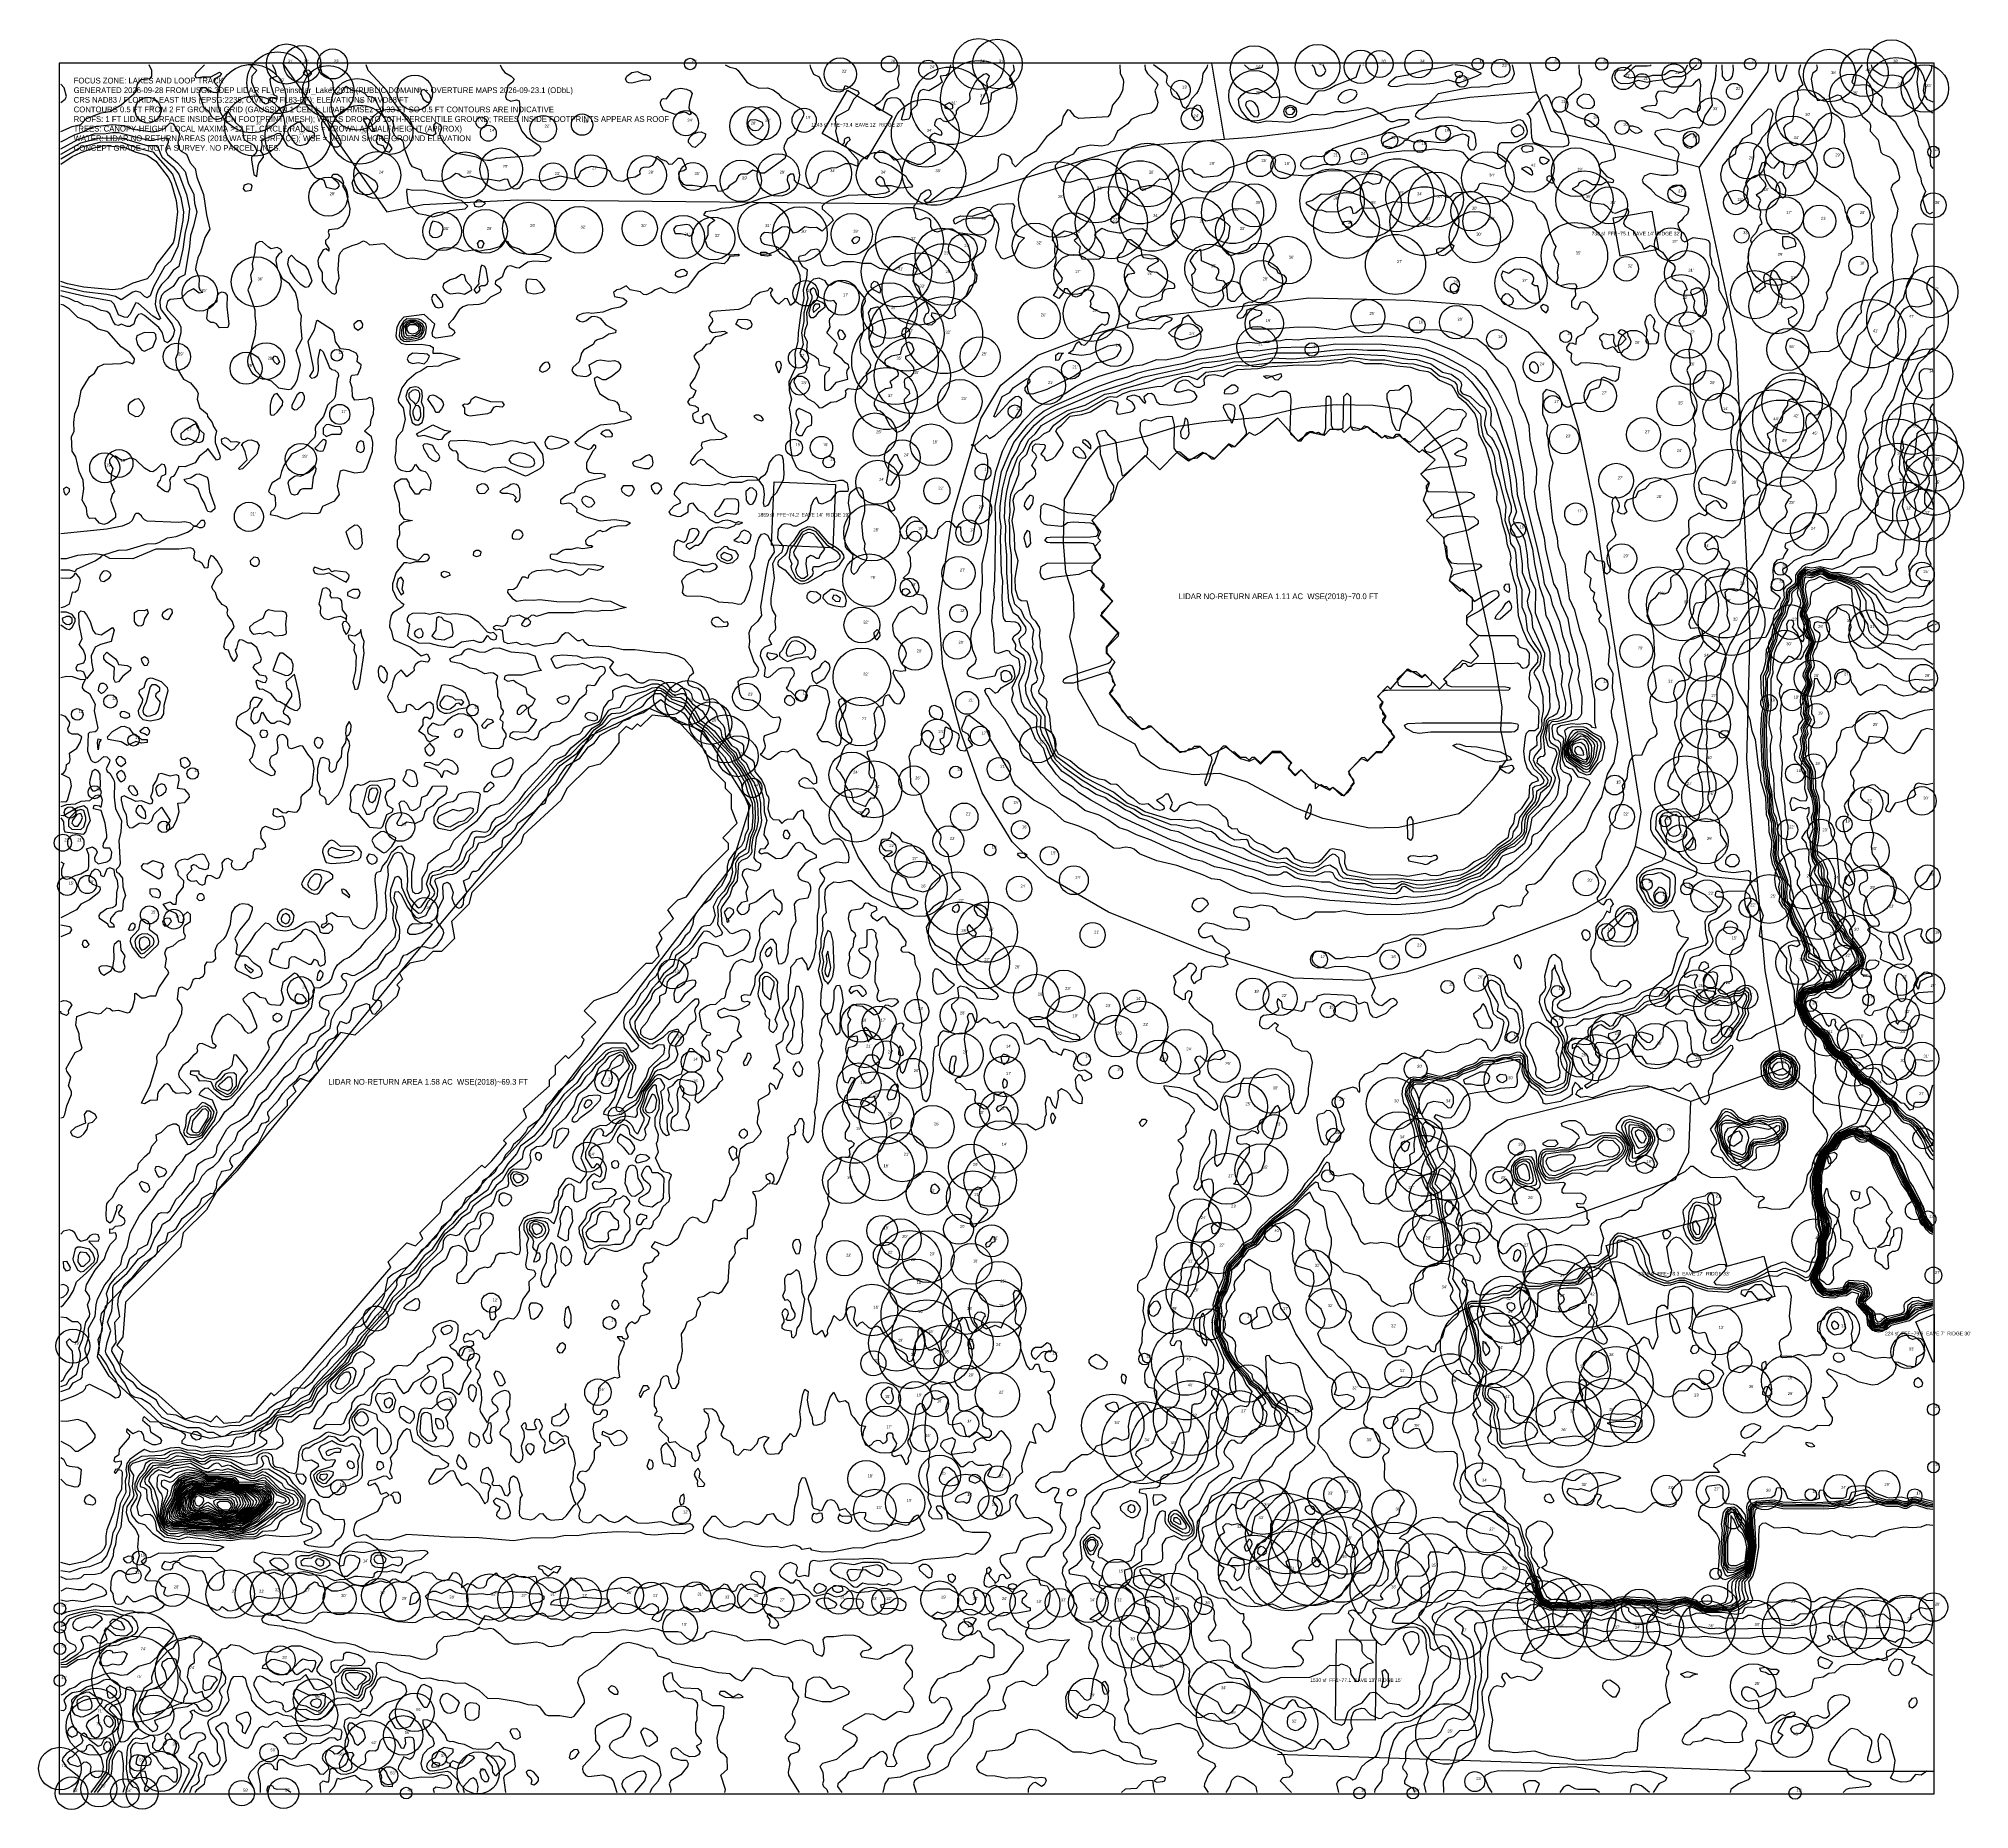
# Model space of a CAD drawing. Extents: x 425736 to 427074, y 1578339 to 1579567.
import ezdxf
from ezdxf.enums import TextEntityAlignment as Align

# ---------------------------------------------------------------- set-up
doc = ezdxf.new("R2010")
doc.units = 21
doc.header["$MEASUREMENT"] = 0
for name, color, linetype in [('A-BLDG-ANNO', 1, 'Continuous'), ('A-BLDG-FTPT', 1, 'Continuous'), ('C-ROAD-CNTR', 7, 'Continuous'), ('C-TOPO-HALF', 9, 'Continuous'), ('C-TOPO-MAJR', 3, 'Continuous'), ('C-TOPO-MINR', 8, 'Continuous'), ('C-WATR-ANNO', 5, 'Continuous'), ('C-WATR-LIDAR', 5, 'Continuous'), ('C-WATR-OVERTURE', 4, 'Continuous'), ('G-ANNO-NOTE', 7, 'Continuous'), ('G-ANNO-ZONE', 6, 'Continuous'), ('L-PLNT-ANNO', 92, 'Continuous'), ('L-PLNT-TREE', 92, 'Continuous')]:
    doc.layers.add(name, color=color, linetype=linetype)

msp = doc.modelspace()

# ---------------------------------------------------------------- linework, layer by layer
at = {"layer": 'A-BLDG-FTPT'}
for points, elevation in [([(426327.5, 1579513.4), (426309.7, 1579483.4), (426278.9, 1579501.4), (426296.6, 1579531.4), (426327.5, 1579513.4)], 72.4), ([(426854.2, 1579447.5), (426858.9, 1579420.9), (426832.2, 1579416.3), (426827.5, 1579442.9), (426854.2, 1579447.5)], 74.1), ([(426286.3, 1579214.1), (426243.8, 1579215.9), (426245.7, 1579259.8), (426288.2, 1579258), (426286.3, 1579214.1)], 73.2), ([(426932, 1578722.8), (426939.5, 1578694.9), (426885.1, 1578680.3), (426883.1, 1578687.5), (426837.5, 1578675.3), (426822.6, 1578730.2), (426897.1, 1578750.2), (426906.3, 1578716), (426932, 1578722.8)], 77.3), ([(427049.3, 1578649.1), (427037.3, 1578677.3), (427050, 1578682.7), (427050, 1578649.4), (427049.3, 1578649.1)], 78.6), ([(426663.1, 1578456.6), (426662.5, 1578401), (426635, 1578401.3), (426635.5, 1578456.9), (426663.1, 1578456.6)], 76.1)]:
    msp.add_lwpolyline(points, close=True, dxfattribs=dict(at, elevation=elevation))
at = {"layer": 'C-ROAD-CNTR'}
for points in [[(425904.9, 1579550), (425977.2, 1579447)], [(426558, 1579497.3), (426549.1, 1579550)], [(427050, 1578768.4), (427040.6, 1578787.5), (427008.1, 1578822.8), (426972.9, 1578829), (426945.2, 1578853), (426932.8, 1578920.9), (426927.5, 1578982.7), (426920.2, 1579067.4), (426922.4, 1579154.7), (426912.6, 1579358.2), (426887, 1579477.9), (426835.1, 1579491.3), (426784.4, 1579502.8), (426774.3, 1579530.2), (426769.8, 1579550)], [(426935.3, 1579550), (426934.5, 1579544), (426887, 1579477.9)], [(425977.2, 1579447), (426002.4, 1579452.1), (426067.5, 1579455.2), (426348.3, 1579452.6), (426379.2, 1579458.4), (426478.8, 1579488.5), (426507, 1579493.4), (426558, 1579497.3), (426579.9, 1579498.9), (426633, 1579505.4), (426676.8, 1579518.8), (426728.1, 1579526.5), (426774.3, 1579530.2)], [(426927.5, 1578982.7), (426891.7, 1578986.3), (426858.4, 1579000.2), (426842.6, 1579006.8), (426837.4, 1578993.8), (426821.7, 1578971.6), (426802, 1578960.1), (426748.1, 1578940.2), (426683.9, 1578919.7), (426653.6, 1578914), (426605.7, 1578915.7), (426545.9, 1578933.9), (426477.5, 1578961.3), (426435.3, 1578985.9), (426410.6, 1579010.1), (426389.8, 1579044.1), (426374.9, 1579086.7), (426362.7, 1579131.4), (426359.6, 1579172.5), (426369.6, 1579237.5), (426389, 1579303.6), (426402.8, 1579326.8), (426428.5, 1579347.5), (426465.1, 1579361.4), (426507.9, 1579374.1), (426568.3, 1579381.4), (426616.5, 1579387.4), (426687, 1579385.8), (426735.7, 1579382.1), (426768.3, 1579363.8), (426790.8, 1579337.2), (426803.4, 1579296), (426814.3, 1579242.2), (426825.6, 1579163.3), (426846.6, 1579030.7)], [(426846.6, 1579030.7), (426842.6, 1579006.8)], [(426945.2, 1578853), (426881.2, 1578830), (426853.8, 1578840.3), (426827.4, 1578835.5), (426754.1, 1578817.2), (426739, 1578807.2), (426728.7, 1578794.1), (426728.3, 1578778.4), (426735, 1578764.8), (426748.9, 1578753.5), (426767.3, 1578747.8), (426797.1, 1578750.2), (426870.4, 1578776), (426879.9, 1578794.7)], [(426879.9, 1578794.7), (426881.2, 1578830)], [(426594.8, 1578377.6), (426777.8, 1578371.4), (426930.5, 1578365.8), (427050, 1578365.7)]]:
    msp.add_lwpolyline(points, dxfattribs=at)
at = {"layer": 'C-TOPO-HALF'}
for points, elevation in [([(426270.4, 1579549), (426270.8, 1579547), (426273, 1579542.4), (426277, 1579540.7), (426279.4, 1579535), (426281.3, 1579533), (426285, 1579531), (426291, 1579530.1), (426293.5, 1579531), (426295, 1579534.5), (426303.4, 1579531), (426304.6, 1579529), (426301, 1579525), (426297, 1579517.5), (426289, 1579513.2), (426287.9, 1579511), (426288.6, 1579505), (426288.3, 1579503), (426290.3, 1579495), (426293, 1579493.2), (426294.5, 1579495), (426294.4, 1579497), (426295, 1579497.9), (426297.3, 1579499), (426298.4, 1579497), (426296.2, 1579495), (426295, 1579493), (426303.7, 1579483), (426303.7, 1579479), (426303, 1579478.6), (426299, 1579480.2), (426295, 1579480.3), (426289, 1579477.4), (426285, 1579477.2), (426279, 1579475.2), (426276.6, 1579473), (426275, 1579467), (426271, 1579463.2), (426269, 1579463.1), (426266.3, 1579465), (426261.5, 1579467), (426259.9, 1579469), (426259.9, 1579471), (426259.1, 1579473), (426257, 1579473.1), (426255, 1579471.5), (426254.6, 1579469), (426256.1, 1579465), (426256.2, 1579463), (426253.8, 1579461), (426237, 1579456.2), (426223, 1579451.3), (426215, 1579449.8), (426209, 1579449.4), (426205, 1579448), (426198.1, 1579447), (426196.7, 1579445), (426203, 1579442.3), (426204.5, 1579441), (426201, 1579438.6), (426199.8, 1579437), (426199.8, 1579431), (426197.8, 1579427), (426199.3, 1579423), (426201.4, 1579421), (426205, 1579419.3), (426215, 1579417.1), (426221, 1579417.7), (426221.7, 1579417), (426221, 1579416.4), (426215, 1579416.1), (426213.2, 1579413), (426211, 1579411), (426205, 1579411.7), (426201.7, 1579411), (426193.1, 1579405), (426185.5, 1579395), (426177, 1579390.7), (426173, 1579391.1), (426167, 1579394.3), (426163.1, 1579393), (426160.6, 1579391), (426157, 1579389.5), (426155, 1579389.6), (426153, 1579391.6), (426145.8, 1579393), (426143, 1579395.7), (426139, 1579393.3), (426136.6, 1579393), (426134.3, 1579391), (426135, 1579388.3), (426141, 1579387.1), (426143, 1579385.6), (426143.6, 1579385), (426142.4, 1579383), (426139, 1579380.9), (426133, 1579379.8), (426127, 1579377.3), (426119, 1579376.4), (426117, 1579376.9), (426113, 1579376.6), (426109.5, 1579375), (426108.4, 1579373), (426111, 1579371.1), (426113, 1579370.7), (426115, 1579371.3), (426119, 1579374.3), (426121, 1579374.7), (426123, 1579374.1), (426125, 1579373.3), (426129, 1579368.7), (426135.9, 1579365), (426135.6, 1579363), (426131, 1579362.2), (426127, 1579359.4), (426123, 1579358.3), (426121.3, 1579357), (426120.3, 1579355), (426113.6, 1579351), (426112, 1579349), (426110.5, 1579343), (426106.2, 1579339), (426105.3, 1579337), (426106.6, 1579335), (426109, 1579333.6), (426115, 1579332.9), (426117, 1579333.5), (426118.9, 1579335), (426117.5, 1579341), (426123, 1579344), (426125, 1579344.4), (426131, 1579343.5), (426135, 1579343.8), (426137.5, 1579343), (426139.1, 1579341), (426139.2, 1579339), (426138.3, 1579337), (426133.4, 1579333), (426129, 1579330.5), (426127, 1579330.5), (426123, 1579332.6), (426121, 1579331.4), (426121.8, 1579327), (426124.7, 1579321), (426131, 1579316.8), (426135, 1579316), (426136.7, 1579315), (426137.9, 1579313), (426138.8, 1579309), (426143, 1579308), (426146.2, 1579305), (426146.3, 1579303), (426135, 1579299.9), (426125, 1579299.1), (426117, 1579295), (426107.6, 1579287), (426109.6, 1579285), (426117, 1579282.1), (426119, 1579283.1), (426121, 1579285.6), (426121.8, 1579285), (426121.8, 1579283), (426120, 1579281), (426115.6, 1579273), (426115.5, 1579269), (426117, 1579266.6), (426121, 1579265.5), (426125, 1579265.7), (426128.4, 1579265), (426128.4, 1579263), (426115, 1579259.8), (426109.8, 1579257), (426107.9, 1579255), (426107, 1579252.2), (426105, 1579251.9), (426101, 1579250), (426097.6, 1579247), (426097.6, 1579245), (426099, 1579244.5), (426103, 1579245.3), (426105, 1579244.8), (426108.9, 1579241), (426108.6, 1579239), (426115, 1579235.6), (426125, 1579232.8), (426135, 1579233.6), (426143, 1579232.5), (426145, 1579231.9), (426146, 1579231), (426143, 1579229.2), (426137, 1579229.1), (426133, 1579228.2), (426129, 1579225.6), (426127, 1579225.2), (426125, 1579226), (426123, 1579225.3), (426120.7, 1579223), (426117, 1579221.3), (426114.8, 1579219), (426115, 1579216.8), (426117, 1579215.5), (426119, 1579215.7), (426119.9, 1579215), (426119, 1579214.3), (426113, 1579213.4), (426109, 1579214), (426105, 1579212.9), (426101, 1579212.8), (426099, 1579212.2), (426095, 1579209.4), (426091, 1579209.6), (426090.3, 1579209), (426090.4, 1579207), (426091, 1579206.4), (426099, 1579204.1), (426107, 1579203.3), (426111, 1579202.2), (426121, 1579202.4), (426127.6, 1579201), (426125.3, 1579199), (426123, 1579198.3), (426117, 1579199.5), (426113, 1579195.4), (426111, 1579194.9), (426105, 1579197.7), (426101, 1579198.7), (426095, 1579197.1), (426091, 1579198.8), (426081, 1579198.1), (426077.7, 1579197), (426075.6, 1579195), (426075, 1579192.7), (426073, 1579193.7), (426071, 1579193.6), (426067, 1579186.6), (426065, 1579185.1), (426061, 1579184.8), (426060.7, 1579183), (426064.1, 1579179), (426067, 1579177.1), (426073, 1579178), (426079, 1579177.6), (426083, 1579178.1), (426095, 1579176.8), (426111, 1579176.6), (426119, 1579179), (426127, 1579177.2), (426132.2, 1579177), (426139, 1579173.8), (426143, 1579172.7), (426133, 1579170.2), (426127, 1579170.5), (426123, 1579169.9), (426115, 1579170.4), (426107, 1579169), (426089, 1579169), (426081, 1579166.3), (426079, 1579167.2), (426077.2, 1579167), (426075, 1579165), (426076.8, 1579163), (426076.2, 1579161), (426075, 1579159.8), (426073, 1579159.1), (426071, 1579160.2), (426070.7, 1579161), (426073, 1579164.5), (426075, 1579165), (426073, 1579165.3), (426069, 1579167.4), (426065, 1579166.4), (426063, 1579166.8), (426061, 1579165), (426060.9, 1579163), (426059, 1579160.2), (426057, 1579159.5), (426053, 1579160.1), (426050.8, 1579159), (426051, 1579158.2), (426053, 1579157.1), (426055, 1579157.7), (426057, 1579156.8), (426058.1, 1579149), (426061, 1579147.6), (426067, 1579148.6), (426070.3, 1579147), (426075, 1579147.6), (426079, 1579146), (426081, 1579146), (426087, 1579147.4), (426093, 1579147.8), (426095.7, 1579149), (426099, 1579153.7), (426101, 1579155.2), (426103, 1579155), (426109, 1579149.8), (426111, 1579149.7), (426113, 1579150.7), (426113.9, 1579149), (426117, 1579146.6), (426127, 1579145.5), (426131, 1579145.8), (426141, 1579143.5), (426149, 1579143.5), (426163, 1579141.6), (426171, 1579141.1), (426179, 1579139.2), (426183.3, 1579137), (426188.7, 1579131), (426189.8, 1579127), (426187, 1579124.7), (426186.1, 1579123), (426185.6, 1579121), (426186.4, 1579119), (426189, 1579117.6), (426193, 1579116.6), (426194.8, 1579115), (426197, 1579108.8), (426199, 1579108.3), (426203, 1579109.6), (426205, 1579108.5), (426209, 1579104.7), (426211.5, 1579101), (426213.3, 1579095), (426215.2, 1579083), (426217, 1579081.5), (426223, 1579078.6), (426224.5, 1579077), (426224.5, 1579071), (426230.5, 1579067), (426231.8, 1579065), (426232.4, 1579059), (426237.2, 1579053), (426239, 1579049), (426240.3, 1579043), (426241.7, 1579041), (426242.1, 1579039), (426241.2, 1579033), (426243, 1579027.6), (426245, 1579025.6), (426249, 1579025.3), (426251, 1579022.9), (426253.1, 1579025), (426255, 1579025.9), (426259, 1579026.1), (426262.4, 1579031), (426265, 1579032.3), (426266.1, 1579031), (426266, 1579027), (426270.7, 1579021), (426273, 1579014.7), (426277, 1579010), (426279, 1579008.8), (426281, 1579008.8), (426287, 1579012.2), (426291, 1579012.3), (426293, 1579010.3), (426297, 1579003), (426297.5, 1578999), (426297, 1578995.9), (426295, 1578995.4), (426289, 1578996.1), (426280.5, 1578993), (426277.2, 1578991), (426277.6, 1578989), (426280.6, 1578985), (426280.1, 1578983), (426277.3, 1578979), (426276.7, 1578977), (426276.6, 1578965), (426275.5, 1578959), (426275.4, 1578947), (426274.4, 1578941), (426274.6, 1578937), (426273, 1578929.1), (426271, 1578924.1), (426269, 1578921.1), (426268.4, 1578925), (426265, 1578929.7), (426261, 1578928.3), (426260.6, 1578927), (426257, 1578923), (426257.1, 1578919), (426255.4, 1578911), (426255.4, 1578901), (426251.3, 1578895), (426253.7, 1578887), (426255.2, 1578885), (426255.4, 1578883), (426251.9, 1578877), (426251.6, 1578873), (426251, 1578871.6), (426246.8, 1578869), (426249.5, 1578859), (426249, 1578857), (426246.4, 1578855), (426245.1, 1578853), (426247, 1578852.9), (426251, 1578849.6), (426251.5, 1578849), (426251.2, 1578847), (426249.8, 1578845), (426247.7, 1578839), (426247, 1578838.5), (426245.6, 1578841), (426243, 1578842.7), (426242, 1578841), (426242.6, 1578837), (426241.8, 1578835), (426234.8, 1578831), (426234.4, 1578829), (426235.2, 1578823), (426234.2, 1578819), (426233.9, 1578815), (426236.6, 1578809), (426235.6, 1578807), (426231, 1578801.9), (426227, 1578800.7), (426222.1, 1578797), (426221, 1578791), (426221.2, 1578787), (426218.7, 1578781), (426215, 1578777), (426214.6, 1578773), (426211.6, 1578765), (426209, 1578761.2), (426207, 1578761.1), (426205, 1578762.2), (426203.1, 1578761), (426202.6, 1578755), (426199, 1578746.6), (426197, 1578745.8), (426194.2, 1578747), (426192.8, 1578749), (426189, 1578749.9), (426187, 1578749), (426183, 1578744.8), (426179, 1578735), (426173.9, 1578731), (426171, 1578730.1), (426169, 1578730.4), (426163, 1578732.8), (426161.5, 1578731), (426160.3, 1578729), (426164.2, 1578727), (426165.8, 1578725), (426165.1, 1578723), (426163, 1578721.8), (426161, 1578719), (426159, 1578718), (426157, 1578718), (426155.6, 1578717), (426154.9, 1578715), (426155, 1578712.1), (426157.4, 1578709), (426157, 1578707), (426154.4, 1578705), (426153.7, 1578703), (426155.4, 1578699), (426154.3, 1578695), (426155, 1578692.2), (426154.8, 1578689), (426159, 1578685.7), (426159.5, 1578685), (426159, 1578683.2), (426157, 1578682.1), (426153, 1578681.3), (426151, 1578677.2), (426149, 1578675.9), (426147, 1578677.3), (426145, 1578676.1), (426142.9, 1578673), (426142.8, 1578671), (426144.4, 1578667), (426143, 1578665.1), (426141, 1578665.8), (426140.3, 1578667), (426136.8, 1578667), (426139, 1578664.4), (426141, 1578664.1), (426141.7, 1578663), (426141.5, 1578661), (426138, 1578653), (426137.5, 1578645), (426138.4, 1578639), (426137, 1578638.2), (426135, 1578638.8), (426129, 1578636.4), (426125, 1578632.7), (426123.8, 1578631), (426123.6, 1578625), (426120.1, 1578619), (426119.9, 1578617), (426121, 1578614.1), (426123, 1578613.1), (426125, 1578613.3), (426127, 1578616.3), (426129, 1578616.3), (426129.8, 1578615), (426129.9, 1578613), (426129, 1578611.2), (426127, 1578610.6), (426125, 1578608.7), (426120.7, 1578607), (426119.9, 1578603), (426121, 1578596.6), (426123, 1578593.9), (426125, 1578593.6), (426125, 1578591.4), (426121.9, 1578589), (426121, 1578587.5), (426121, 1578583), (426120.4, 1578581), (426117, 1578574.7), (426115, 1578573.2), (426113, 1578573.8), (426111, 1578573.3), (426109.3, 1578571), (426109.1, 1578569), (426110.4, 1578567), (426113.8, 1578565), (426114.6, 1578561), (426113, 1578555.9), (426109.2, 1578551), (426111.2, 1578547), (426110.2, 1578543), (426110.5, 1578541), (426113, 1578538.5), (426117, 1578537.8), (426119, 1578538.7), (426123, 1578542.9), (426125, 1578543.7), (426131, 1578539.3), (426135, 1578538.1), (426137.7, 1578539), (426143, 1578542.8), (426148.3, 1578539), (426151, 1578538), (426157, 1578537.6), (426167, 1578538.8), (426175, 1578536.3), (426187, 1578537.5), (426188.3, 1578537), (426189.7, 1578535), (426188.9, 1578533), (426183, 1578530.3), (426175, 1578530.5), (426163, 1578529.3), (426157, 1578529.9), (426153, 1578531.2), (426137, 1578531.7), (426119, 1578530.5), (426109, 1578528.9), (426101, 1578529.1), (426093, 1578527.5), (426077, 1578527.2), (426065, 1578525.5), (426041, 1578527.6), (426021, 1578528), (425991, 1578529.9), (425979, 1578526), (425967, 1578526.5), (425963, 1578529.3), (425961, 1578529.5), (425957, 1578528.1), (425955.1, 1578529), (425954.2, 1578533), (425955.1, 1578537), (425956.5, 1578539), (425971, 1578546), (425973.9, 1578551), (425974.8, 1578555), (425978.8, 1578557), (425977, 1578558.9), (425973, 1578557.5), (425971, 1578563), (425969, 1578565.5), (425965, 1578563.6), (425963.9, 1578565), (425965, 1578567.2), (425969, 1578568), (425975, 1578570.5), (425977, 1578570.3), (425979, 1578568.2), (425981, 1578569), (425979.3, 1578573), (425980.6, 1578579), (425979.6, 1578583), (425984.2, 1578589), (425985, 1578595.3), (425989, 1578601.8), (425991, 1578603.4), (425993, 1578602.4), (425995, 1578594.5), (426001, 1578591), (426003, 1578588.9), (426009, 1578585), (426013, 1578584.4), (426015, 1578582.2), (426019.8, 1578579), (426019.4, 1578577), (426017, 1578575.7), (426015, 1578575.1), (426011, 1578575.1), (426006.1, 1578567), (426007, 1578564.8), (426009, 1578564.9), (426011, 1578565.9), (426015, 1578568.4), (426019, 1578572.6), (426021, 1578573.9), (426023, 1578574.2), (426024.1, 1578573), (426025.5, 1578569), (426029, 1578563.7), (426033, 1578565.7), (426035, 1578564.5), (426041, 1578558.5), (426045, 1578551.1), (426047.1, 1578553), (426047.7, 1578555), (426047.6, 1578559), (426049.3, 1578563), (426047, 1578564.9), (426043, 1578565.6), (426042.2, 1578567), (426042.3, 1578569), (426043.6, 1578575), (426047, 1578576.6), (426049, 1578573.9), (426050.6, 1578569), (426050.8, 1578567), (426050, 1578565), (426051, 1578563.9), (426055, 1578564.1), (426056.3, 1578563), (426059, 1578557), (426061, 1578556.7), (426062.7, 1578559), (426062, 1578565), (426063, 1578569.3), (426065, 1578570.4), (426067.3, 1578569), (426069, 1578564.9), (426069.4, 1578561), (426070.9, 1578557), (426069.5, 1578555), (426068.8, 1578545), (426069.1, 1578543), (426071, 1578541.2), (426077, 1578540.1), (426079.5, 1578541), (426083, 1578544.1), (426085, 1578544.3), (426088.1, 1578541), (426091, 1578539.8), (426099, 1578540.4), (426101.8, 1578543), (426107, 1578550.2), (426108.5, 1578551), (426107, 1578553.5), (426104.7, 1578561), (426104.5, 1578563), (426106.4, 1578567), (426106.6, 1578573), (426107.9, 1578579), (426106.6, 1578587), (426103.3, 1578593), (426103.1, 1578597), (426101, 1578598.2), (426099, 1578597.7), (426095, 1578600.7), (426093, 1578601.2), (426091, 1578600.5), (426090, 1578599), (426089.9, 1578595), (426093, 1578592.9), (426095, 1578593.4), (426097, 1578595.4), (426099, 1578596.3), (426100.5, 1578593), (426093, 1578588), (426091, 1578588), (426087, 1578585.9), (426086.1, 1578589), (426087.2, 1578593), (426086.4, 1578595), (426084.3, 1578597), (426083, 1578601), (426084.5, 1578603), (426085.1, 1578605), (426083, 1578609.3), (426081, 1578609.7), (426080, 1578609), (426079.4, 1578607), (426080.9, 1578603), (426079, 1578602.4), (426075, 1578602.4), (426073.4, 1578603), (426074, 1578605), (426073.6, 1578607), (426072.1, 1578607), (426070.3, 1578605), (426072.2, 1578601), (426072.4, 1578597), (426070.2, 1578591), (426071.4, 1578585), (426071, 1578581.7), (426069, 1578579.6), (426067, 1578580.1), (426063.2, 1578585), (426063.6, 1578589), (426063.1, 1578593), (426061.8, 1578595), (426055.9, 1578599), (426055.8, 1578601), (426057, 1578603.6), (426061.1, 1578607), (426061.9, 1578609), (426060.2, 1578615), (426062.4, 1578619), (426062.6, 1578627), (426061.4, 1578629), (426059, 1578629.7), (426056.3, 1578629), (426053, 1578627.2), (426050.8, 1578625), (426049.8, 1578623), (426050.6, 1578621), (426053.1, 1578619), (426054, 1578617), (426053.8, 1578615), (426048.4, 1578611), (426047, 1578607.3), (426042, 1578615), (426041.8, 1578617), (426043, 1578623), (426042.7, 1578629), (426041.5, 1578633), (426040, 1578635), (426040.4, 1578637), (426041.9, 1578639), (426042, 1578641), (426041, 1578643.2), (426039, 1578645), (426039.1, 1578647), (426041.3, 1578651), (426041.6, 1578653), (426041, 1578654.3), (426039, 1578655.4), (426035, 1578654.3), (426034.1, 1578653), (426032.8, 1578649), (426033.1, 1578647), (426034.9, 1578645), (426035.4, 1578643), (426030.2, 1578635), (426029, 1578629.7), (426027, 1578626.6), (426023, 1578630.1), (426021, 1578631), (426017, 1578631.1), (426015.9, 1578641), (426021, 1578643.8), (426023, 1578647), (426023, 1578649), (426021.8, 1578651), (426019, 1578652.5), (426015, 1578652.5), (426009, 1578648.4), (426005, 1578647.1), (426005.5, 1578645), (426006.8, 1578643), (426002.3, 1578639), (425995.5, 1578635), (425991.6, 1578629), (425989, 1578627.4), (425984.9, 1578633), (425983.2, 1578637), (425977, 1578637.5), (425973, 1578635.5), (425967.6, 1578629), (425966.7, 1578627), (425966, 1578621), (425965, 1578619.1), (425961, 1578620.1), (425959, 1578619.9), (425957, 1578618.5), (425952.6, 1578613), (425951, 1578609), (425951.3, 1578603), (425950.2, 1578601), (425947, 1578598.7), (425945, 1578598.4), (425937, 1578600.7), (425935, 1578600.3), (425930.7, 1578597), (425918.1, 1578591), (425916.1, 1578587), (425915.2, 1578577), (425914.2, 1578573), (425913, 1578572), (425909, 1578572.8), (425905, 1578575.7), (425901, 1578576.2), (425899.3, 1578577), (425898.3, 1578579), (425898.2, 1578583), (425897.2, 1578585), (425895, 1578586.3), (425893, 1578586.5), (425891, 1578586.3), (425888.3, 1578585), (425887.1, 1578583), (425887, 1578578.8), (425879, 1578577.6), (425869, 1578581.9), (425859, 1578583.3), (425855, 1578583.1), (425851, 1578580.5), (425849, 1578580.1), (425847, 1578580.5), (425843, 1578582.6), (425833, 1578584.2), (425831, 1578584.1), (425825.3, 1578581), (425823, 1578580.5), (425815, 1578581.3), (425812.8, 1578581), (425809.8, 1578579), (425808.3, 1578575), (425805, 1578570.8), (425802.5, 1578565), (425802.3, 1578561), (425804, 1578557), (425803.6, 1578555), (425799.9, 1578549), (425799.5, 1578547), (425800.4, 1578543), (425803, 1578539.5), (425805, 1578537.9), (425809, 1578536.8), (425815, 1578530.5), (425823, 1578525.3), (425833, 1578523.8), (425849, 1578523.6), (425861, 1578522.1), (425864.2, 1578521), (425859, 1578518.1), (425857, 1578517.9), (425845, 1578518.1), (425827, 1578516.7), (425819, 1578516.9), (425813, 1578513.9), (425809, 1578513.1), (425806.9, 1578511), (425808.4, 1578509), (425812.3, 1578507), (425813.1, 1578505), (425810, 1578501), (425809.4, 1578499), (425811, 1578498), (425817, 1578497.7), (425819, 1578497), (425821, 1578494.3), (425823.6, 1578493), (425822.3, 1578489), (425823, 1578488), (425825, 1578487), (425831, 1578488.5), (425837, 1578487.5), (425843, 1578484.2), (425853, 1578480.4), (425859, 1578477.4), (425861, 1578477.7), (425863, 1578480), (425867, 1578477.2), (425869, 1578477), (425873, 1578477.9), (425879, 1578481.7), (425883, 1578483), (425887, 1578486.8), (425889, 1578487), (425895, 1578485.7), (425901, 1578486.2), (425905, 1578485.5), (425911, 1578486.5), (425919, 1578489.7), (425920.8, 1578491), (425923.8, 1578495), (425927, 1578497.1), (425929, 1578496.4), (425929.6, 1578495), (425931, 1578494.1), (425935, 1578493), (425939, 1578490.8), (425943, 1578490.7), (425947, 1578491.6), (425953, 1578494.6), (425955, 1578494.9), (425961, 1578493.7), (425973, 1578497.6), (425977, 1578496.6), (425978.8, 1578497), (425981, 1578498.9), (425983, 1578499), (425987, 1578496.7), (425989, 1578496.6), (425993, 1578498.8), (425995, 1578501.2), (425997, 1578501.3), (426003, 1578503.9), (426008.4, 1578503), (426011.8, 1578499), (426017, 1578497.6), (426020.4, 1578499), (426023, 1578503.3), (426025, 1578503.4), (426027, 1578502.3), (426028.9, 1578499), (426029.4, 1578497), (426028.8, 1578495), (426029, 1578493), (426033, 1578495.8), (426037, 1578494.9), (426039.3, 1578493), (426041, 1578492.6), (426044.4, 1578493), (426046.3, 1578495), (426046.4, 1578497), (426047.5, 1578499), (426053, 1578503.3), (426054.6, 1578501), (426057, 1578500), (426061, 1578500.4), (426065, 1578502.6), (426069, 1578500.6), (426073, 1578499.9), (426080, 1578501), (426081, 1578499), (426081, 1578496.9), (426085, 1578494.9), (426089.4, 1578491), (426093, 1578489.7), (426097, 1578491), (426103.3, 1578497), (426105, 1578500), (426110.9, 1578495), (426113, 1578491), (426115, 1578490.7), (426121, 1578492), (426127, 1578490.2), (426131, 1578491.9), (426139, 1578492.9), (426143, 1578490.5), (426149, 1578493.7), (426153, 1578492.8), (426157, 1578492.9), (426169, 1578496.2), (426171, 1578496), (426177, 1578493.7), (426179, 1578493.6), (426185, 1578494.3), (426189, 1578493.8), (426193, 1578495.4), (426195, 1578495.3), (426197, 1578492.5), (426199, 1578491), (426201, 1578490.7), (426208.3, 1578493), (426211, 1578495.5), (426213, 1578495), (426215.6, 1578491), (426217, 1578490.2), (426219, 1578491.1), (426221, 1578494.8), (426223, 1578495.6), (426227, 1578491.8), (426231, 1578491.4), (426235, 1578489.1), (426237, 1578489), (426249, 1578493.1), (426251, 1578493.1), (426255, 1578491), (426257, 1578488.5), (426259, 1578487.8), (426265, 1578488.5), (426267, 1578488.1), (426268.8, 1578487), (426270.1, 1578485), (426270.3, 1578483), (426268.6, 1578481), (426265, 1578478.6), (426260.7, 1578477), (426253, 1578476.3), (426249, 1578479.2), (426245, 1578479.6), (426241, 1578481.1), (426237, 1578481.3), (426233, 1578482.5), (426229, 1578485.7), (426224.8, 1578481), (426223, 1578479.4), (426221, 1578478.7), (426217, 1578481.4), (426215, 1578481.8), (426211, 1578480.4), (426209, 1578480.3), (426205, 1578478.3), (426201, 1578478.6), (426197, 1578476.2), (426195, 1578476.7), (426193, 1578478.3), (426191, 1578478.5), (426189, 1578477.5), (426187, 1578477.9), (426185, 1578479.3), (426183, 1578479.1), (426179, 1578476.9), (426171, 1578477.6), (426169.9, 1578477), (426168.7, 1578475), (426167, 1578470.4), (426165, 1578469.2), (426161.1, 1578471), (426161.9, 1578473), (426165.7, 1578477), (426165.4, 1578479), (426163, 1578481.1), (426161, 1578481.7), (426159, 1578481.3), (426155, 1578478.5), (426153, 1578478), (426147, 1578480.9), (426139, 1578482.1), (426137, 1578481.7), (426133, 1578477.9), (426129, 1578475.6), (426117, 1578474.8), (426109, 1578475.8), (426107, 1578475.3), (426104.8, 1578473), (426101.7, 1578471), (426099, 1578470.3), (426095, 1578471.2), (426091, 1578471.2), (426089, 1578472), (426087, 1578474.3), (426085, 1578475.3), (426075, 1578472.8), (426069, 1578473.4), (426065, 1578471.7), (426061, 1578471.9), (426057, 1578469.8), (426055, 1578469.5), (426047.9, 1578473), (426045, 1578473.4), (426041, 1578467.1), (426033, 1578470.6), (426027, 1578470.7), (426021.7, 1578473), (426019, 1578475.2), (426017, 1578476), (426015, 1578476), (426009, 1578472.5), (426003, 1578472), (425997, 1578468.7), (425995, 1578468.5), (425985, 1578469.2), (425971, 1578473.4), (425965, 1578474.5), (425953, 1578475.3), (425941, 1578475.2), (425933, 1578476), (425929.9, 1578475), (425925, 1578469.8), (425921, 1578468.2), (425915, 1578468.6), (425909, 1578470.1), (425905, 1578470.2), (425901.3, 1578473), (425895, 1578475.3), (425893, 1578474.6), (425890.2, 1578471), (425891.2, 1578469), (425895, 1578467.4), (425905, 1578466.3), (425907.9, 1578465), (425913, 1578464.3), (425921, 1578461.8), (425927, 1578459), (425941, 1578455), (425949, 1578454.6), (425955, 1578453.4), (425965, 1578448.8), (425975, 1578447.9), (425981, 1578446.5), (425993, 1578445.6), (426001, 1578443.3), (426005, 1578443.6), (426011, 1578446.9), (426012, 1578449), (426011.9, 1578453), (426012.5, 1578455), (426017, 1578459), (426027, 1578460.3), (426031, 1578462), (426037, 1578462.9), (426040.8, 1578465), (426041, 1578465.9), (426041.3, 1578465), (426045, 1578464.2), (426049, 1578464.9), (426051, 1578464.5), (426055.5, 1578461), (426059.4, 1578457), (426062.3, 1578455), (426065, 1578454.1), (426069, 1578453.9), (426081, 1578455.3), (426085, 1578454.5), (426089, 1578452.4), (426091, 1578452.2), (426099, 1578453.6), (426103.4, 1578457), (426107, 1578458.8), (426113, 1578459), (426119, 1578461.9), (426131, 1578462.2), (426141, 1578464), (426151, 1578462.7), (426161, 1578464.8), (426165, 1578464.1), (426169, 1578462.5), (426179, 1578462.5), (426181, 1578462), (426185, 1578458.1), (426189, 1578456.2), (426191, 1578456), (426197, 1578458.3), (426199, 1578461.7), (426203, 1578463), (426219, 1578459.5), (426225, 1578456.4), (426227, 1578456.1), (426235, 1578457), (426243, 1578457), (426253, 1578453.5), (426261, 1578456.4), (426265, 1578456.8), (426271, 1578454.4), (426272.2, 1578453), (426273, 1578448.9), (426275, 1578446.8), (426279, 1578445.5), (426280.2, 1578447), (426280.7, 1578451), (426279.6, 1578457), (426281, 1578458.7), (426282.4, 1578459), (426287, 1578459), (426295, 1578460.3), (426301, 1578459.9), (426304.3, 1578459), (426311.8, 1578453), (426313.1, 1578451), (426311, 1578449.6), (426307, 1578448.9), (426305.3, 1578447), (426306.5, 1578445), (426317, 1578443.4), (426319, 1578443.9), (426323, 1578446.4), (426327, 1578447.5), (426335, 1578452.6), (426337, 1578453.2), (426341, 1578453), (426341.7, 1578451), (426341.1, 1578449), (426337.1, 1578443), (426336.8, 1578441), (426341.3, 1578435), (426341.4, 1578431), (426336, 1578425), (426335.6, 1578423), (426341, 1578417.1), (426342.2, 1578413), (426342, 1578411), (426339, 1578406.6), (426337, 1578406.2), (426333, 1578407.1), (426331, 1578406.7), (426323, 1578401.4), (426321, 1578401.4), (426314.5, 1578405), (426309, 1578405.4), (426293.9, 1578397), (426293, 1578395), (426301.4, 1578391), (426303, 1578389), (426303, 1578387), (426300.8, 1578383), (426293, 1578377.6), (426289, 1578373.7), (426279.1, 1578371), (426277.3, 1578369), (426279.5, 1578365), (426279.9, 1578359), (426279.2, 1578357), (426279.8, 1578355), (426282.2, 1578353), (426282.8, 1578351)], 72.5), ([(425882.5, 1579549), (425887, 1579545), (425883.5, 1579541), (425883.2, 1579537), (425886.6, 1579529), (425890.9, 1579523), (425893, 1579521.8), (425895, 1579522.5), (425895.5, 1579525), (425897, 1579526.4), (425901.2, 1579525), (425901.1, 1579527), (425899, 1579527.9), (425896.6, 1579535), (425896.3, 1579539), (425897, 1579539.9), (425900.9, 1579541), (425900, 1579545), (425897.9, 1579549)], 72.5), ([(426055.7, 1579549), (426057, 1579546), (426059, 1579543.6), (426063.4, 1579541), (426065.4, 1579539), (426064.3, 1579537), (426061, 1579534.4), (426059.4, 1579527), (426060.1, 1579525), (426063, 1579523.7), (426067, 1579524.7), (426069, 1579524), (426069.6, 1579517), (426067.6, 1579511), (426070.8, 1579503), (426073.9, 1579499), (426082.8, 1579493), (426083.9, 1579491), (426083, 1579488.5), (426079, 1579485.8), (426053, 1579484), (426049, 1579482.5), (426047, 1579482.6), (426043, 1579483), (426039.2, 1579485), (426027, 1579487.2), (426021.9, 1579489), (426017, 1579494.6), (426014.4, 1579499), (426013.9, 1579501), (426015.3, 1579505), (426014.6, 1579507), (426011, 1579509), (426009.6, 1579507), (426011, 1579501), (426009, 1579499.6), (425999, 1579502.2), (425995, 1579506.2), (425987, 1579516.1), (425980.5, 1579525), (425977, 1579531.3), (425964.3, 1579545), (425962.7, 1579549)], 71.5), ([(426485.4, 1579549), (426485.5, 1579543), (426487.7, 1579539), (426487.9, 1579537), (426487.1, 1579531), (426485, 1579526.6), (426480.3, 1579521), (426478.6, 1579515), (426477, 1579512.8), (426457, 1579511.8), (426454.1, 1579513), (426451, 1579517.2), (426449, 1579517.8), (426446.1, 1579513), (426444.6, 1579507), (426434.5, 1579499), (426427, 1579488.8), (426419, 1579484.2), (426413, 1579478.3), (426411, 1579480.5), (426410.5, 1579483), (426409, 1579485.4), (426405, 1579487), (426403, 1579486.7), (426401.3, 1579485), (426400.5, 1579477), (426399.5, 1579475), (426389, 1579468.3), (426377, 1579464), (426373, 1579463.4), (426369, 1579463.8), (426365, 1579462.6), (426353, 1579453.5), (426351, 1579453.5), (426349.8, 1579455), (426352.8, 1579457), (426354.5, 1579459), (426354.3, 1579461), (426353, 1579462.2), (426351, 1579461.8), (426347.2, 1579459), (426344.4, 1579453), (426342.5, 1579451), (426342.2, 1579449), (426343.6, 1579445), (426343.6, 1579443), (426345, 1579441.8), (426347, 1579441.4), (426351, 1579443), (426353, 1579442.7), (426354.2, 1579441), (426354.1, 1579437), (426354.9, 1579435), (426357, 1579433.5), (426359, 1579433.1), (426365, 1579435.3), (426369, 1579435.3), (426373, 1579432.7), (426385, 1579431.1), (426390.8, 1579429), (426392.4, 1579427), (426391.7, 1579423), (426390.1, 1579419), (426384.9, 1579415), (426382.7, 1579411), (426383, 1579407.8), (426386.2, 1579403), (426385.7, 1579399), (426385, 1579397.8), (426381.2, 1579395), (426378.9, 1579389), (426371.2, 1579381), (426370.8, 1579379), (426371.4, 1579375), (426369, 1579373.1), (426367, 1579372.7), (426362.7, 1579375), (426355, 1579377), (426354.6, 1579375), (426357.5, 1579371), (426355, 1579368.7), (426353, 1579368.3), (426350.6, 1579369), (426349.8, 1579371), (426349.7, 1579373), (426351, 1579376.2), (426352.6, 1579377), (426353.1, 1579379), (426350.9, 1579385), (426347.9, 1579389), (426346.1, 1579395), (426343, 1579397.6), (426342.1, 1579399), (426343, 1579403.2), (426345.1, 1579407), (426341, 1579410.2), (426337, 1579411.1), (426335, 1579410.7), (426329, 1579406.7), (426327, 1579406.3), (426319, 1579407.8), (426313, 1579411.1), (426307, 1579411.1), (426301, 1579412.2), (426293, 1579412.3), (426287, 1579409.7), (426283, 1579409.2), (426281, 1579409.7), (426279.7, 1579411), (426278.7, 1579413), (426277, 1579420.4), (426275, 1579421), (426271, 1579420.5), (426267, 1579417), (426263, 1579415.9), (426262.5, 1579415), (426262.7, 1579413), (426265, 1579409.4), (426268.5, 1579407), (426268.1, 1579401), (426265.9, 1579393), (426266.3, 1579387), (426264.1, 1579377), (426262.3, 1579363), (426262.2, 1579357), (426260, 1579349), (426260.6, 1579339), (426255.8, 1579329), (426256.1, 1579323), (426257.7, 1579317), (426256.2, 1579311), (426257.7, 1579301), (426256.9, 1579293), (426256.9, 1579285), (426257.9, 1579277), (426261, 1579270.2), (426263, 1579268), (426271, 1579266.1), (426277, 1579262.6), (426283, 1579260.4), (426287, 1579260), (426291, 1579261), (426293.6, 1579261), (426296.2, 1579259), (426297.1, 1579255), (426296.7, 1579253), (426291, 1579253), (426289, 1579252.4), (426285, 1579247.1), (426279, 1579244.3), (426276.6, 1579245), (426275, 1579249.1), (426272.9, 1579247), (426271.2, 1579243), (426270.7, 1579239), (426269, 1579233.9), (426268.1, 1579233), (426261, 1579229.1), (426259, 1579229), (426257, 1579230.2), (426253, 1579230.6), (426251, 1579229.9), (426248.4, 1579227), (426248.1, 1579221), (426249, 1579218.8), (426251.9, 1579215), (426250.9, 1579211), (426246.7, 1579207), (426244.6, 1579203), (426245.8, 1579193), (426243.4, 1579179), (426243.3, 1579175), (426244.2, 1579171), (426246.7, 1579167), (426246.2, 1579163), (426246.7, 1579159), (426246.5, 1579157), (426243, 1579153.5), (426241.9, 1579151), (426243.9, 1579147), (426239, 1579145.2), (426237, 1579143.1), (426236.2, 1579141), (426236.1, 1579139), (426239.4, 1579131), (426238.7, 1579125), (426241, 1579124.1), (426243, 1579124.8), (426249, 1579130.1), (426251, 1579130.8), (426257.5, 1579131), (426259.1, 1579129), (426259.5, 1579127), (426259, 1579125), (426257, 1579122.6), (426255, 1579117.6), (426254.1, 1579117), (426255.4, 1579115), (426257, 1579114.5), (426263, 1579108.3), (426265, 1579107.7), (426267.3, 1579109), (426268.5, 1579115), (426271, 1579118.2), (426275, 1579118.8), (426281, 1579116.4), (426282.4, 1579115), (426284.1, 1579107), (426282.1, 1579101), (426281, 1579095), (426278.3, 1579089), (426275.3, 1579085), (426277, 1579081.4), (426279, 1579079.8), (426283, 1579079.7), (426289, 1579076.7), (426291, 1579077.5), (426292, 1579079), (426292.3, 1579085), (426291, 1579089.6), (426290.9, 1579093), (426292.8, 1579097), (426292.8, 1579099), (426290.2, 1579107), (426291, 1579108.8), (426293, 1579109.7), (426295, 1579107), (426295.4, 1579105), (426295, 1579101.7), (426293.4, 1579099), (426293.2, 1579097), (426295, 1579093.2), (426297.1, 1579085), (426299.6, 1579081), (426299, 1579079), (426295, 1579076.7), (426294, 1579075), (426292.2, 1579071), (426291.4, 1579067), (426288.7, 1579061), (426291, 1579058.5), (426294.5, 1579053), (426295.2, 1579049), (426296.2, 1579047), (426299, 1579044.5), (426300.2, 1579039), (426301, 1579037.8), (426309, 1579034.6), (426311, 1579038.3), (426313, 1579040.6), (426315, 1579040.3), (426315.6, 1579041), (426317, 1579045), (426316.8, 1579051), (426315, 1579054.5), (426313, 1579054.3), (426311.6, 1579057), (426312.1, 1579067), (426310.5, 1579071), (426310.5, 1579073), (426315, 1579074), (426316.9, 1579077), (426317, 1579079.5), (426315.3, 1579085), (426316.2, 1579091), (426315, 1579099.1), (426317, 1579103.5), (426321.3, 1579105), (426321.8, 1579109), (426323, 1579111.4), (426325, 1579112.3), (426329, 1579106.7), (426331, 1579105.8), (426333, 1579106.1), (426336, 1579111), (426336.1, 1579113), (426334.6, 1579117), (426330.1, 1579123), (426328.1, 1579127), (426329, 1579129.5), (426333, 1579128.4), (426337.1, 1579129), (426336.5, 1579131), (426334.7, 1579133), (426335, 1579135), (426337.3, 1579139), (426337.5, 1579141), (426335.9, 1579145), (426329.2, 1579153), (426328.1, 1579157), (426328, 1579161), (426332.3, 1579169), (426337, 1579171.8), (426341, 1579173.5), (426343, 1579172.5), (426346.3, 1579169), (426349, 1579168.1), (426351, 1579168.8), (426352.1, 1579173), (426351, 1579178.4), (426349.1, 1579181), (426345, 1579181.7), (426341, 1579189.8), (426339, 1579191.5), (426335.1, 1579193), (426339, 1579196.7), (426340.5, 1579201), (426340.2, 1579207), (426338.3, 1579211), (426346.6, 1579219), (426347.8, 1579221), (426347.5, 1579223), (426345, 1579225), (426343, 1579225.4), (426341, 1579224.6), (426337, 1579220.1), (426335, 1579220.7), (426332.9, 1579225), (426333.2, 1579227), (426339, 1579234.2), (426341, 1579235.5), (426343, 1579235.7), (426345, 1579234.8), (426350.5, 1579229), (426351.3, 1579227), (426350.9, 1579223), (426355, 1579220.5), (426357, 1579221), (426358.7, 1579223), (426359.4, 1579227), (426361, 1579228.8), (426365, 1579232.2), (426367, 1579232.4), (426369, 1579231.1), (426371, 1579228.6), (426375, 1579228.5), (426375.2, 1579223), (426377, 1579219), (426379, 1579218.1), (426381, 1579218.1), (426382.6, 1579219), (426383.6, 1579221), (426385.6, 1579233), (426389, 1579238.8), (426390.4, 1579243), (426390.2, 1579249), (426391.4, 1579259), (426393.9, 1579267), (426393.9, 1579275), (426393, 1579278.9), (426389, 1579279.6), (426387, 1579280.7), (426385.3, 1579283), (426385, 1579284.6), (426382.6, 1579285), (426383, 1579285.6), (426385, 1579285.2), (426393, 1579292.2), (426395, 1579289.9), (426399, 1579292.1), (426413, 1579304.7), (426416.9, 1579311), (426417.5, 1579317), (426415, 1579318.9), (426413, 1579318.8), (426409, 1579315.6), (426399, 1579304.7), (426398, 1579305), (426403.8, 1579319), (426409, 1579321.6), (426411.5, 1579325), (426421, 1579331.5), (426422.7, 1579331), (426423, 1579329), (426419.5, 1579325), (426419.4, 1579323), (426421, 1579320.9), (426425, 1579320.7), (426435, 1579324.1), (426453.5, 1579333), (426459, 1579336.9), (426463.9, 1579339), (426469, 1579342.5), (426473, 1579342.9), (426481, 1579345.4), (426483.6, 1579347), (426486, 1579351), (426486.4, 1579353), (426485, 1579355.1), (426477, 1579353.8), (426465, 1579348.3), (426459, 1579347.4), (426453, 1579348), (426449.7, 1579349), (426453, 1579351.2), (426455, 1579355.7), (426457, 1579357), (426458.5, 1579355), (426461, 1579354.6), (426461.5, 1579355), (426465, 1579358.8), (426467, 1579363), (426471, 1579367.6), (426473, 1579369.4), (426475, 1579368.4), (426477, 1579369.6), (426478.1, 1579375), (426477, 1579376.9), (426473, 1579376.9), (426467, 1579379.4), (426464.9, 1579381), (426465.5, 1579383), (426465.1, 1579385), (426467.3, 1579389), (426467.1, 1579391), (426465, 1579392.4), (426461, 1579393.2), (426458, 1579389), (426455, 1579387.8), (426453, 1579388.4), (426449, 1579393.5), (426447, 1579393.7), (426446.2, 1579391), (426443.1, 1579387), (426439.4, 1579389), (426441.8, 1579393), (426442.5, 1579397), (426444.9, 1579399), (426445.7, 1579401), (426440.1, 1579409), (426441.3, 1579413), (426441.2, 1579415), (426440.2, 1579419), (426440.5, 1579425), (426438.7, 1579427), (426438.8, 1579429), (426447, 1579433.8), (426451.3, 1579433), (426455.1, 1579431), (426455.9, 1579429), (426453.8, 1579427), (426457.8, 1579423), (426457.1, 1579419), (426459, 1579414.3), (426469, 1579414.1), (426471, 1579414.5), (426474.3, 1579417), (426474.8, 1579419), (426472.4, 1579425), (426468, 1579431), (426469.3, 1579433), (426473, 1579435.7), (426477, 1579433.9), (426485, 1579432.4), (426487, 1579432.5), (426493, 1579435.2), (426501, 1579435.5), (426503, 1579434.1), (426507, 1579428.4), (426513, 1579424), (426517, 1579423.3), (426521, 1579424.7), (426525.7, 1579429), (426524.8, 1579431), (426521.2, 1579435), (426520.9, 1579437), (426521.8, 1579439), (426525, 1579440.9), (426529, 1579441.4), (426533, 1579443.4), (426535, 1579443.8), (426541.8, 1579443), (426545, 1579440.8), (426549, 1579441.4), (426553, 1579443), (426555, 1579442.7), (426557.5, 1579441), (426561.7, 1579437), (426560.4, 1579429), (426556.1, 1579423), (426556.8, 1579421), (426559, 1579418.8), (426561, 1579417.1), (426563, 1579417), (426573, 1579420.4), (426575, 1579421.8), (426577, 1579424.3), (426579, 1579425.3), (426587, 1579425), (426589.8, 1579423), (426591.9, 1579417), (426588.9, 1579413), (426588.1, 1579411), (426590, 1579409), (426594.1, 1579407), (426595, 1579404.7), (426599, 1579403), (426600.7, 1579401), (426600.6, 1579399), (426599, 1579396.6), (426595, 1579394.3), (426589, 1579392.5), (426585, 1579388), (426583, 1579386.7), (426581, 1579386.5), (426577, 1579384.2), (426575, 1579384.3), (426571.3, 1579383), (426569.9, 1579379), (426566.6, 1579375), (426567, 1579373.4), (426569, 1579373.2), (426571, 1579373.9), (426573, 1579376.4), (426573.7, 1579379), (426577, 1579380.2), (426579.7, 1579379), (426583, 1579378.5), (426583.8, 1579377), (426582.7, 1579375), (426579, 1579373.5), (426575.3, 1579371), (426575.5, 1579367), (426577, 1579365.8), (426591, 1579365.9), (426609, 1579367.2), (426621, 1579366.9), (426635, 1579365.5), (426645, 1579367.7), (426671, 1579369.6), (426681, 1579367.9), (426689, 1579365), (426705, 1579365.3), (426715, 1579363.5), (426725, 1579359.6), (426733, 1579358.9), (426739, 1579354.2), (426746, 1579345), (426751, 1579341.7), (426753.7, 1579339), (426758.9, 1579329), (426762.2, 1579315), (426766.2, 1579307), (426768.9, 1579299), (426769.6, 1579289), (426774.2, 1579269), (426774.1, 1579259), (426772.7, 1579253), (426774.3, 1579241), (426779.6, 1579221), (426780.6, 1579213), (426786.1, 1579189), (426788.5, 1579185), (426791.3, 1579175), (426796, 1579165), (426797.6, 1579155), (426802.5, 1579139), (426803, 1579133), (426804.1, 1579129), (426803, 1579123), (426805.6, 1579111), (426805.5, 1579099), (426804.6, 1579097), (426802.5, 1579095), (426785.3, 1579091), (426784.9, 1579089), (426785.7, 1579083), (426787, 1579081), (426789, 1579080.6), (426790.7, 1579079), (426791, 1579077.8), (426791.4, 1579071), (426790.4, 1579065), (426790.9, 1579061), (426793, 1579058.7), (426797, 1579057), (426798.3, 1579055), (426798.2, 1579053), (426796, 1579049), (426795.4, 1579043), (426794.6, 1579041), (426777, 1579017.9), (426775, 1579016.2), (426772.2, 1579015), (426771, 1579013.6), (426770.6, 1579009), (426767.7, 1579005), (426757, 1578995.1), (426753, 1578992.7), (426743.3, 1578985), (426721, 1578973.5), (426713, 1578970.5), (426707, 1578969.3), (426697, 1578967.8), (426677, 1578966.5), (426631, 1578969.5), (426613, 1578971.8), (426599, 1578972.1), (426585, 1578974.5), (426577, 1578974.3), (426568.2, 1578977), (426555, 1578983.8), (426549, 1578984.4), (426543, 1578987.2), (426525, 1578993.8), (426511, 1578997), (426499, 1579001.9), (426495.4, 1579005), (426493, 1579006), (426489, 1579006.5), (426485, 1579005.6), (426481, 1579005.7), (426471, 1579012.4), (426468.7, 1579015), (426465.7, 1579017), (426457, 1579021), (426447, 1579024.3), (426437.4, 1579033), (426425.8, 1579039), (426413, 1579049.4), (426411, 1579052.9), (426408.9, 1579059), (426395.7, 1579081), (426393, 1579088.4), (426381, 1579097.8), (426378.9, 1579097), (426375.5, 1579089), (426376, 1579087), (426380, 1579085), (426380.9, 1579083), (426380.1, 1579081), (426383.1, 1579077), (426381, 1579075.3), (426379.8, 1579075), (426377.9, 1579073), (426375, 1579073.5), (426373, 1579075.3), (426372.6, 1579077), (426374.1, 1579083), (426373.6, 1579085), (426365, 1579089.6), (426364, 1579089), (426363, 1579082.3), (426360.5, 1579081), (426361.1, 1579079), (426363, 1579077), (426363.4, 1579075), (426363.6, 1579073), (426362.3, 1579071), (426361, 1579070.5), (426355, 1579072.3), (426354.4, 1579073), (426353.7, 1579075), (426353.9, 1579077), (426354.5, 1579079), (426356, 1579081), (426356.4, 1579083), (426355, 1579085.4), (426353, 1579087.2), (426351, 1579087.1), (426348.4, 1579085), (426347, 1579077.4), (426343, 1579076.2), (426341, 1579074), (426339.1, 1579069), (426339.8, 1579065), (426340.2, 1579051), (426341.2, 1579049), (426347.1, 1579043), (426350.5, 1579031), (426357, 1579020.3), (426361, 1579015.3), (426361.3, 1579013), (426360.3, 1579009), (426361.2, 1579007), (426365, 1579003.2), (426366.3, 1579001), (426366.8, 1578997), (426368.2, 1578993), (426369, 1578985.5), (426374.1, 1578979), (426374.8, 1578977), (426371, 1578974.7), (426367, 1578970.7), (426361, 1578968.4), (426356, 1578965), (426353, 1578961.6), (426351.2, 1578961), (426353.3, 1578955), (426351.2, 1578951), (426351.8, 1578947), (426357, 1578938.9), (426367, 1578933.2), (426371, 1578928.6), (426375.8, 1578925), (426379, 1578920.6), (426383, 1578918), (426385.9, 1578915), (426390, 1578913), (426397.8, 1578907), (426400.2, 1578905), (426400.9, 1578903), (426399.4, 1578901), (426397, 1578900.5), (426387, 1578901.7), (426384.9, 1578905), (426379, 1578909.2), (426375, 1578910), (426372.9, 1578909), (426373.6, 1578903), (426373, 1578901.1), (426368.6, 1578897), (426368.7, 1578895), (426371.2, 1578891), (426371.8, 1578887), (426369, 1578879.1), (426367, 1578878), (426363, 1578879.1), (426361, 1578877.7), (426359.5, 1578875), (426359.5, 1578869), (426357, 1578867.7), (426356.3, 1578865), (426355.6, 1578857), (426356, 1578851), (426354.3, 1578843), (426353.6, 1578835), (426353, 1578832.8), (426351, 1578829.9), (426349, 1578831.5), (426348.7, 1578833), (426347.7, 1578839), (426347.8, 1578845), (426346.1, 1578855), (426348, 1578867), (426347.7, 1578873), (426346.6, 1578877), (426348, 1578883), (426348, 1578887), (426344.6, 1578905), (426346.7, 1578911), (426347.1, 1578915), (426346.6, 1578919), (426343.8, 1578925), (426343.1, 1578931), (426339, 1578933.5), (426335, 1578933.7), (426333.7, 1578935), (426334.1, 1578937), (426337, 1578938.2), (426337.3, 1578941), (426331.6, 1578949), (426326.2, 1578953), (426323, 1578957.8), (426321, 1578958.2), (426317, 1578955.2), (426314.4, 1578957), (426313, 1578959), (426313.3, 1578961), (426317.1, 1578963), (426316.5, 1578965), (426313, 1578966), (426311, 1578967.4), (426309, 1578967.7), (426308.1, 1578967), (426307, 1578964.4), (426305, 1578963.4), (426299, 1578962.5), (426297.8, 1578961), (426297.1, 1578957), (426298.4, 1578951), (426299, 1578949), (426301.7, 1578947), (426302.1, 1578945), (426301, 1578943), (426300.2, 1578937), (426299, 1578935.9), (426297.7, 1578933), (426298, 1578929), (426296.7, 1578925), (426298, 1578919), (426299, 1578917.9), (426305, 1578915.5), (426307, 1578915.9), (426310.3, 1578919), (426311.8, 1578923), (426312.4, 1578927), (426310.8, 1578929), (426305.4, 1578933), (426304.3, 1578935), (426305, 1578936.5), (426309.5, 1578937), (426310.1, 1578939), (426310.1, 1578949), (426313, 1578949.5), (426314.3, 1578949), (426316.2, 1578947), (426316, 1578945), (426317, 1578941), (426316.2, 1578937), (426317.5, 1578933), (426317.5, 1578931), (426315.9, 1578927), (426316, 1578921), (426315.4, 1578917), (426315.6, 1578913), (426318.1, 1578907), (426316.8, 1578903), (426317.1, 1578901), (426319, 1578899.3), (426325, 1578901.3), (426329, 1578901.6), (426330.6, 1578901), (426331.9, 1578899), (426329, 1578896.5), (426327, 1578895.7), (426325, 1578896.7), (426323, 1578896.8), (426320.9, 1578895), (426318.2, 1578891), (426315, 1578889.9), (426307, 1578896), (426303, 1578896.4), (426301, 1578897.3), (426299, 1578896.7), (426296.5, 1578891), (426297, 1578888.7), (426298.6, 1578887), (426296.8, 1578883), (426297, 1578875.3), (426299, 1578874.9), (426303, 1578875.5), (426303.5, 1578873), (426303, 1578870.4), (426301.9, 1578869), (426301, 1578868.2), (426297, 1578867.2), (426295.5, 1578859), (426293.1, 1578853), (426292.8, 1578851), (426293.7, 1578845), (426295, 1578843.4), (426297, 1578843.1), (426299, 1578847), (426301, 1578846.4), (426301.8, 1578845), (426298.1, 1578837), (426295, 1578833.7), (426292.9, 1578827), (426293, 1578825), (426294.4, 1578821), (426298, 1578815), (426297.7, 1578813), (426295, 1578808.5), (426295, 1578804.7), (426297, 1578802.9), (426299, 1578802.9), (426301.1, 1578801), (426300.5, 1578799), (426297.8, 1578797), (426298.2, 1578793), (426297.1, 1578791), (426293, 1578791.4), (426291.9, 1578791), (426292, 1578789), (426289, 1578781), (426283, 1578775), (426282.8, 1578771), (426283.5, 1578767), (426282.7, 1578763), (426283.9, 1578759), (426281, 1578751), (426278.9, 1578747), (426279, 1578743), (426277, 1578738.8), (426275, 1578736.5), (426273.6, 1578729), (426274.4, 1578725), (426273.4, 1578719), (426275.1, 1578707), (426273.2, 1578701), (426269.6, 1578695), (426269.2, 1578693), (426271.1, 1578687), (426271.2, 1578679), (426272.3, 1578671), (426273, 1578669.2), (426275, 1578668.5), (426279, 1578671.5), (426281, 1578666.7), (426282.9, 1578669), (426282.6, 1578671), (426283.1, 1578673), (426285.5, 1578677), (426287, 1578681.6), (426291, 1578678.3), (426292.9, 1578679), (426294.8, 1578681), (426295.8, 1578685), (426297.2, 1578687), (426299, 1578687.9), (426301, 1578687.6), (426301.6, 1578687), (426301.8, 1578685), (426300.7, 1578679), (426303, 1578674.1), (426305, 1578676.4), (426307, 1578677.2), (426311, 1578673.3), (426313, 1578672.6), (426317, 1578674.6), (426319, 1578673.4), (426321.4, 1578669), (426323, 1578667.6), (426325.3, 1578667), (426330, 1578659), (426335, 1578656.5), (426336.7, 1578655), (426337.8, 1578653), (426338, 1578651), (426339, 1578649.8), (426341, 1578650.2), (426341.5, 1578651), (426343.7, 1578657), (426343.7, 1578663), (426345.5, 1578667), (426345.6, 1578671), (426347, 1578673.7), (426348.1, 1578673), (426350, 1578667), (426350.4, 1578661), (426351, 1578660), (426353, 1578657.8), (426355, 1578657.9), (426357, 1578659), (426360.5, 1578657), (426360.7, 1578655), (426357.1, 1578653), (426356.2, 1578651), (426356.9, 1578649), (426359, 1578647.2), (426361, 1578647), (426362.7, 1578649), (426363.4, 1578651), (426363, 1578653), (426361.3, 1578655), (426361.6, 1578657), (426364.1, 1578659), (426365.2, 1578661), (426365.1, 1578663), (426366, 1578665), (426371, 1578669.7), (426373.9, 1578677), (426377, 1578680.5), (426378.7, 1578679), (426381, 1578671.7), (426383, 1578670), (426385.7, 1578671), (426386.5, 1578673), (426386.4, 1578675), (426384.9, 1578677), (426384.3, 1578679), (426385, 1578682.1), (426387, 1578683.9), (426389, 1578684.2), (426391.6, 1578683), (426391.9, 1578681), (426391, 1578680.3), (426389.5, 1578677), (426389.5, 1578675), (426391, 1578673.4), (426393, 1578672.5), (426399, 1578674.9), (426403, 1578673.2), (426405.6, 1578679), (426412.1, 1578685), (426412.9, 1578687), (426411.6, 1578697), (426413, 1578699.3), (426415, 1578698.6), (426417, 1578696.1), (426417, 1578693.2), (426413.4, 1578689), (426413.1, 1578687), (426413.6, 1578685), (426412.5, 1578679), (426413, 1578676.5), (426415.4, 1578675), (426416.9, 1578673), (426415.1, 1578667), (426416.6, 1578663), (426416.6, 1578659), (426420.6, 1578647), (426423, 1578644.3), (426425, 1578644.6), (426427, 1578648), (426429, 1578648), (426430.3, 1578643), (426433, 1578642.4), (426435, 1578643.1), (426437, 1578642.8), (426438, 1578641), (426439.8, 1578637), (426439.9, 1578635), (426439, 1578632.3), (426437, 1578629.7), (426435.2, 1578629), (426437, 1578626.2), (426437.4, 1578621), (426440.4, 1578613), (426440.5, 1578611), (426438.2, 1578603), (426435.6, 1578601), (426435, 1578600.8), (426433, 1578602), (426431, 1578605.2), (426429, 1578606.6), (426427, 1578606), (426425.3, 1578603), (426424.9, 1578601), (426427.2, 1578593), (426423, 1578594), (426421, 1578590.7), (426417.4, 1578579), (426417.1, 1578577), (426417.9, 1578573), (426413.6, 1578569), (426411.6, 1578565), (426408.1, 1578563), (426406.6, 1578559), (426405, 1578557.5), (426399, 1578556), (426397.8, 1578555), (426397.4, 1578553), (426400.2, 1578549), (426400.3, 1578547), (426399.2, 1578545), (426400, 1578543), (426403, 1578543.1), (426409, 1578547), (426409.5, 1578549), (426409, 1578553), (426409.7, 1578555), (426413, 1578557.9), (426414.3, 1578557), (426413.1, 1578553), (426413.2, 1578551), (426419, 1578542.1), (426421, 1578540.8), (426427, 1578541.9), (426429, 1578541.7), (426436.6, 1578537), (426438.2, 1578535), (426438.5, 1578533), (426437, 1578530.7), (426429, 1578530), (426419, 1578527), (426416.4, 1578525), (426413.2, 1578517), (426407, 1578516.5), (426403, 1578515), (426402.1, 1578513), (426402.3, 1578511), (426403.3, 1578509), (426409, 1578502.4), (426409.5, 1578501), (426409, 1578499.9), (426407, 1578499.1), (426405, 1578502), (426403, 1578501.9), (426401.7, 1578501), (426401, 1578497.6), (426399, 1578495.9), (426398.9, 1578497), (426395.2, 1578501), (426395, 1578502), (426393, 1578503), (426395, 1578503.3), (426396.5, 1578505), (426395, 1578507.1), (426393, 1578506), (426393, 1578503), (426391.7, 1578501), (426391.1, 1578497), (426391.4, 1578495), (426393, 1578493.7), (426395, 1578493.4), (426399, 1578494.9), (426409, 1578488.9), (426413, 1578489.2), (426417, 1578491.1), (426419, 1578491), (426420.8, 1578489), (426420.1, 1578487), (426417.6, 1578485), (426417.4, 1578483), (426421, 1578479.6), (426423.1, 1578479), (426423.2, 1578477), (426413, 1578475.1), (426405, 1578475.7), (426401, 1578473.9), (426399, 1578472.1), (426395, 1578470.5), (426394, 1578469), (426394, 1578467), (426395, 1578464.4), (426397, 1578463.5), (426401, 1578464.6), (426403, 1578464.4), (426405, 1578463.1), (426407, 1578460.5), (426411, 1578458.6), (426415.7, 1578455), (426417.8, 1578453), (426418.4, 1578451), (426418, 1578449), (426413, 1578443.2), (426407, 1578434.5), (426404.8, 1578433), (426395, 1578430.7), (426393.6, 1578429), (426395, 1578425), (426395, 1578423), (426393, 1578418.4), (426385, 1578411.8), (426381.3, 1578407), (426376.2, 1578403), (426375, 1578399), (426371.9, 1578395), (426369.8, 1578391), (426367.9, 1578389), (426363, 1578385.4), (426357, 1578383.4), (426355, 1578381.3), (426352.2, 1578377), (426351.9, 1578375), (426353.6, 1578371), (426353.2, 1578369), (426350.5, 1578367), (426341, 1578364.8), (426333, 1578361.6), (426325, 1578360.7), (426322.5, 1578357), (426321, 1578351)], 73.5), ([(426367.9, 1579549), (426366.6, 1579543), (426365, 1579541.5), (426360.8, 1579541), (426362.2, 1579537), (426359.9, 1579535), (426353, 1579531), (426349, 1579531.7), (426347, 1579531), (426345.7, 1579529), (426344.5, 1579521), (426340.4, 1579517), (426340, 1579513), (426339, 1579511.3), (426335, 1579510.5), (426333.9, 1579511), (426336.2, 1579519), (426335.7, 1579521), (426333, 1579524.6), (426331, 1579525.9), (426327, 1579526.1), (426324, 1579525), (426322.7, 1579523), (426321, 1579517.5), (426319, 1579517.3), (426317, 1579518.4), (426315.3, 1579521), (426319, 1579523.2), (426321, 1579525), (426323.7, 1579529), (426326.2, 1579531), (426331.4, 1579533), (426332.3, 1579535), (426331.4, 1579539), (426332.3, 1579543), (426332.4, 1579549)], 72.5), ([(426803.6, 1579549), (426803.9, 1579543), (426805.4, 1579539), (426805.1, 1579535), (426804, 1579533), (426796.4, 1579527), (426795.3, 1579525), (426794.4, 1579521), (426794.1, 1579519), (426794.8, 1579517), (426801.7, 1579513), (426811, 1579510), (426821.6, 1579501), (426825, 1579495.1), (426827.4, 1579493), (426828.9, 1579487), (426828.7, 1579485), (426827.5, 1579483), (426819.3, 1579481), (426817.5, 1579479), (426818.2, 1579477), (426823, 1579471.6), (426827, 1579469.7), (426827.6, 1579469), (426827.1, 1579467), (426823, 1579467.8), (426819, 1579465.8), (426813, 1579465.8), (426809, 1579468.2), (426807, 1579468.6), (426803.8, 1579467), (426802.9, 1579465), (426799, 1579463), (426805, 1579459.2), (426807, 1579455.9), (426808.4, 1579455), (426813, 1579453.3), (426821, 1579452.2), (426823, 1579451), (426827, 1579446.5), (426829, 1579446), (426837, 1579449.3), (426837.5, 1579449), (426838.1, 1579447), (426837.7, 1579445), (426835.1, 1579441), (426834.5, 1579439), (426835.8, 1579437), (426841, 1579434.1), (426841.9, 1579433), (426845, 1579427.4), (426847.1, 1579425), (426848.7, 1579421), (426853, 1579423.6), (426855.6, 1579423), (426861.6, 1579419), (426865.7, 1579413), (426869, 1579410.9), (426870.2, 1579409), (426870.1, 1579407), (426867.9, 1579403), (426868.1, 1579401), (426871, 1579399.4), (426875.3, 1579399), (426877, 1579397), (426878.7, 1579393), (426877, 1579392.2), (426876.2, 1579389), (426876.8, 1579385), (426878.4, 1579381), (426878.2, 1579379), (426875.8, 1579375), (426873.6, 1579373), (426872.9, 1579371), (426876.2, 1579365), (426881, 1579362.2), (426881.8, 1579359), (426881.7, 1579357), (426880, 1579351), (426880.8, 1579341), (426879.2, 1579339), (426878.6, 1579337), (426880.9, 1579331), (426880.8, 1579321), (426882, 1579315), (426883.8, 1579311), (426884, 1579309), (426882.7, 1579305), (426884, 1579299), (426883.7, 1579293), (426884.7, 1579289), (426883.9, 1579285), (426882.4, 1579283), (426884.6, 1579271), (426884.2, 1579267), (426883, 1579265.6), (426881, 1579265), (426877, 1579264.6), (426865, 1579261.5), (426861, 1579261.3), (426853, 1579258.8), (426849.6, 1579255), (426844.7, 1579253), (426843, 1579248.9), (426836.8, 1579247), (426835.4, 1579245), (426835.2, 1579243), (426837, 1579239), (426835, 1579237.4), (426833, 1579237.6), (426830.4, 1579239), (426831.7, 1579243), (426831.5, 1579245), (426829, 1579249.5), (426827, 1579247.4), (426826.4, 1579245), (426827.7, 1579239), (426827, 1579238.1), (426826.3, 1579233), (426829.2, 1579223), (426828.2, 1579221), (426823.9, 1579217), (426823.1, 1579215), (426825.3, 1579203), (426825, 1579197.5), (426823, 1579195.7), (426821.3, 1579197), (426821.7, 1579203), (426821, 1579204.5), (426817, 1579205), (426815, 1579206.1), (426813.7, 1579209), (426812, 1579211), (426811, 1579211.7), (426808.9, 1579209), (426807.5, 1579197), (426811.9, 1579193), (426810.9, 1579187), (426812, 1579185), (426814.4, 1579183), (426813.6, 1579179), (426814.1, 1579177), (426815.7, 1579175), (426816.2, 1579171), (426819.2, 1579167), (426817.5, 1579165), (426817.7, 1579163), (426821.6, 1579159), (426822.5, 1579157), (426824.8, 1579145), (426824, 1579133), (426827.1, 1579127), (426826.8, 1579117), (426827.8, 1579109), (426826.1, 1579101), (426826.2, 1579097), (426829.7, 1579085), (426830.5, 1579079), (426827.8, 1579065), (426823.3, 1579057), (426819.3, 1579041), (426813.1, 1579031), (426809, 1579020.5), (426807, 1579017.4), (426797.6, 1579009), (426793, 1579003.2), (426787, 1578997.5), (426777, 1578983.7), (426773, 1578980.8), (426769, 1578980.4), (426767, 1578979.6), (426766.9, 1578977), (426768.5, 1578975), (426765.1, 1578971), (426764.2, 1578967), (426763, 1578965.8), (426757, 1578965.3), (426755, 1578964.5), (426751, 1578965.9), (426749, 1578966), (426747, 1578965.2), (426743.9, 1578961), (426744.9, 1578957), (426739.9, 1578953), (426737, 1578951.8), (426719, 1578949.6), (426711, 1578949.7), (426695, 1578945.5), (426687, 1578945.6), (426679, 1578941.6), (426667.9, 1578939), (426663, 1578933), (426657, 1578930.4), (426651, 1578930.6), (426647, 1578929.6), (426643, 1578930.1), (426639, 1578929), (426635, 1578929), (426629.8, 1578933), (426625, 1578934.3), (426621, 1578934.1), (426619.7, 1578933), (426618.4, 1578929), (426619.1, 1578927), (426621, 1578924.8), (426623, 1578923.7), (426629, 1578922.6), (426635, 1578923.9), (426643, 1578923.7), (426655, 1578920.4), (426657.9, 1578919), (426662.5, 1578909), (426659.9, 1578903), (426662.1, 1578899), (426665, 1578897.1), (426667, 1578896.7), (426673, 1578901.3), (426675, 1578901.7), (426677, 1578900.4), (426677.6, 1578899), (426677, 1578897), (426673.5, 1578895), (426669.8, 1578891), (426663, 1578888), (426661, 1578888.6), (426659, 1578891), (426657, 1578898.3), (426655, 1578899), (426651, 1578897.6), (426649.5, 1578899), (426649.4, 1578901), (426647.6, 1578903), (426645, 1578903.6), (426627, 1578904.5), (426622.3, 1578903), (426621.6, 1578901), (426619, 1578899.1), (426614.3, 1578899), (426613, 1578893.7), (426611, 1578892.5), (426607, 1578893.5), (426601, 1578893.8), (426598.2, 1578895), (426597.7, 1578899), (426595, 1578901.2), (426594.3, 1578899), (426595, 1578895.4), (426595.6, 1578895), (426594.9, 1578893), (426591, 1578890.4), (426585, 1578889.8), (426583, 1578888.1), (426582.1, 1578885), (426582.3, 1578883), (426584.2, 1578881), (426587, 1578880.4), (426588.7, 1578881), (426593, 1578884.8), (426595.3, 1578883), (426593.6, 1578881), (426594.1, 1578879), (426601.4, 1578875), (426603.4, 1578873), (426605, 1578869), (426607, 1578867), (426611, 1578865.3), (426615.2, 1578865), (426617.4, 1578863), (426618.7, 1578857), (426615.9, 1578839), (426615.9, 1578835), (426613.6, 1578827), (426609, 1578821.5), (426607, 1578821.7), (426605, 1578826.2), (426603.4, 1578833), (426602.6, 1578841), (426595, 1578848.3), (426593, 1578848.9), (426585, 1578846.8), (426571, 1578846.1), (426569.2, 1578843), (426568.5, 1578837), (426567, 1578833.6), (426565, 1578832.8), (426563, 1578832.8), (426559, 1578833.9), (426557.7, 1578833), (426559.9, 1578827), (426561.9, 1578811), (426558.9, 1578795), (426555.4, 1578787), (426552.9, 1578785), (426551.5, 1578787), (426551.2, 1578791), (426552.3, 1578801), (426552.2, 1578807), (426551, 1578809.9), (426549, 1578810.4), (426547.3, 1578805), (426547.5, 1578801), (426541.1, 1578789), (426539.5, 1578777), (426536.7, 1578771), (426537, 1578769.6), (426539, 1578768.5), (426541.8, 1578771), (426542.9, 1578775), (426547, 1578776.5), (426549, 1578776.3), (426550.1, 1578773), (426550, 1578767), (426547, 1578756.8), (426542.9, 1578753), (426539.4, 1578747), (426537.7, 1578739), (426534.5, 1578731), (426534.5, 1578725), (426528.8, 1578717), (426527.6, 1578711), (426527.9, 1578707), (426526, 1578701), (426521.6, 1578697), (426520.5, 1578687), (426522.7, 1578683), (426521.9, 1578679), (426522.3, 1578671), (426522.1, 1578667), (426520.1, 1578663), (426521, 1578661.1), (426523, 1578660.8), (426525, 1578664.1), (426527, 1578664.4), (426528, 1578663), (426527.7, 1578659), (426529.4, 1578653), (426529, 1578647.8), (426524.1, 1578643), (426525.6, 1578631), (426526.7, 1578627), (426526.3, 1578623), (426523.9, 1578619), (426519, 1578616.4), (426518.3, 1578615), (426517.7, 1578607), (426516.8, 1578605), (426515, 1578603), (426511, 1578600.8), (426507.9, 1578593), (426505, 1578590.8), (426499.7, 1578589), (426496.7, 1578587), (426496.2, 1578585), (426500.1, 1578581), (426500.7, 1578579), (426498.5, 1578577), (426489, 1578573.6), (426481, 1578568.3), (426473, 1578564.8), (426462.5, 1578557), (426461.2, 1578555), (426460.6, 1578551), (426458.5, 1578545), (426457.9, 1578539), (426455, 1578534.7), (426454.2, 1578529), (426451, 1578523.1), (426446.1, 1578517), (426446.3, 1578515), (426448.1, 1578513), (426448.9, 1578511), (426445.8, 1578507), (426445.3, 1578503), (426447.9, 1578497), (426447.6, 1578495), (426448.3, 1578493), (426453, 1578487), (426453.8, 1578483), (426455.2, 1578481), (426455.5, 1578479), (426453.7, 1578473), (426454.6, 1578471), (426459, 1578467.8), (426464.8, 1578465), (426465.9, 1578463), (426465.9, 1578459), (426464.1, 1578455), (426463.6, 1578451), (426465, 1578447.7), (426469.3, 1578443), (426470.3, 1578439), (426466.9, 1578429), (426465, 1578415.9), (426463, 1578414.6), (426461, 1578415.4), (426457, 1578420.1), (426455, 1578421.3), (426451, 1578421.6), (426449, 1578420.4), (426447.6, 1578417), (426448.3, 1578409), (426449.8, 1578407), (426454.7, 1578403), (426455, 1578402), (426456.1, 1578403), (426455.9, 1578405), (426457.9, 1578407), (426463, 1578408.6), (426465, 1578411.5), (426467, 1578412.2), (426471, 1578410.9), (426475, 1578407.3), (426480, 1578405), (426481.9, 1578403), (426481.4, 1578395), (426485, 1578387.7), (426487, 1578386.1), (426493, 1578385.4), (426497.4, 1578383), (426499, 1578381), (426499.6, 1578377), (426501, 1578375.2), (426510.8, 1578373), (426509.6, 1578371), (426507, 1578370.4), (426497, 1578370.9), (426488.4, 1578373), (426485, 1578376), (426481, 1578377.2), (426475, 1578380), (426473, 1578380.1), (426465, 1578377.8), (426459, 1578379), (426453, 1578379), (426449, 1578380.9), (426443, 1578385.8), (426429, 1578393.9), (426423, 1578394.7), (426415, 1578392), (426413.6, 1578391), (426412.5, 1578387), (426411.1, 1578385), (426407, 1578382), (426403, 1578380.6), (426393, 1578379.4), (426391.4, 1578375), (426389.8, 1578373), (426387.1, 1578371), (426385.9, 1578369), (426386.2, 1578367), (426387.8, 1578365), (426393, 1578362.6), (426399, 1578362.5), (426407, 1578360.8), (426409, 1578361.4), (426415, 1578361), (426423, 1578361.9), (426427, 1578361.2), (426431, 1578361.6), (426433.7, 1578361), (426434.2, 1578359), (426433, 1578356.2), (426431, 1578355.1), (426427, 1578357.8), (426425, 1578357.3), (426422.8, 1578355), (426421.9, 1578353), (426421.8, 1578351)], 74.5), ([(426957.4, 1579549), (426956.1, 1579545), (426956.2, 1579543), (426959, 1579535), (426956.3, 1579533), (426954.9, 1579531), (426955.6, 1579525), (426953, 1579519), (426951.9, 1579511), (426951, 1579509.3), (426947, 1579507), (426945.6, 1579505), (426947, 1579499), (426951, 1579493.9), (426952.6, 1579493), (426957, 1579493.8), (426959, 1579495), (426965.7, 1579503), (426970.5, 1579511), (426975, 1579514.8), (426979, 1579515.9), (426983, 1579513.6), (426985.5, 1579511), (426987.2, 1579507), (426987.9, 1579501), (426987.6, 1579495), (426992.2, 1579483), (426994.7, 1579471), (426997.1, 1579467), (427005.8, 1579457), (427006.9, 1579447), (427008.3, 1579443), (427006.3, 1579439), (427006.2, 1579437), (427007.7, 1579413), (427009.8, 1579409), (427010.8, 1579405), (427005.9, 1579401), (427003, 1579395), (426999.2, 1579381), (426999.4, 1579377), (426997, 1579374.8), (426992.4, 1579367), (426987.2, 1579361), (426985, 1579355.6), (426982.3, 1579353), (426977, 1579350.1), (426971, 1579350), (426965, 1579349), (426962.5, 1579353), (426957, 1579357.4), (426951, 1579359.3), (426949, 1579358.6), (426947.9, 1579357), (426946.8, 1579353), (426948, 1579349), (426960.4, 1579333), (426960.8, 1579331), (426958.8, 1579323), (426956.9, 1579319), (426955, 1579316.6), (426953, 1579316.5), (426951, 1579317.2), (426949, 1579316.3), (426948.4, 1579315), (426948.4, 1579313), (426945, 1579308), (426944.7, 1579303), (426943.6, 1579301), (426939.7, 1579299), (426938, 1579295), (426934.3, 1579293), (426934.6, 1579291), (426936, 1579289), (426935.1, 1579283), (426935.9, 1579281), (426935.9, 1579279), (426935.2, 1579277), (426932, 1579273), (426930.9, 1579267), (426927.7, 1579263), (426927.1, 1579261), (426927.6, 1579257), (426928.9, 1579255), (426929.2, 1579253), (426927, 1579250.8), (426923, 1579250.3), (426921, 1579249), (426919.5, 1579247), (426915, 1579230.5), (426913.9, 1579229), (426905, 1579221.6), (426903, 1579220.7), (426899, 1579222.3), (426895.8, 1579221), (426891, 1579217), (426890.9, 1579215), (426893, 1579212.7), (426897, 1579213.7), (426899.6, 1579213), (426901, 1579211.7), (426903, 1579207.1), (426907.3, 1579205), (426908, 1579203), (426903, 1579194.6), (426895, 1579193.3), (426892.1, 1579191), (426891.1, 1579189), (426891.6, 1579183), (426891.1, 1579177), (426889, 1579176.1), (426885, 1579175.7), (426884.2, 1579175), (426883.3, 1579173), (426883, 1579168.7), (426880.2, 1579163), (426879.9, 1579161), (426881, 1579158.4), (426887, 1579158.7), (426888.9, 1579157), (426889.8, 1579149), (426888, 1579145), (426880.9, 1579137), (426880.5, 1579135), (426881.7, 1579129), (426879.6, 1579123), (426877, 1579121.7), (426875, 1579121.8), (426872.7, 1579121), (426870.7, 1579119), (426869.5, 1579115), (426869.3, 1579113), (426871.6, 1579107), (426871.3, 1579097), (426870, 1579093), (426870.2, 1579091), (426873.2, 1579081), (426875.5, 1579077), (426872.7, 1579071), (426872.8, 1579067), (426872, 1579065), (426870.2, 1579063), (426869, 1579059), (426867.4, 1579057), (426865.3, 1579051), (426865.4, 1579049), (426867, 1579047.1), (426872.2, 1579045), (426873.1, 1579043), (426869.9, 1579039), (426866.9, 1579037), (426859, 1579034.8), (426857, 1579033.8), (426854.7, 1579031), (426853.2, 1579025), (426853.3, 1579019), (426855, 1579015), (426862.9, 1579005), (426863.7, 1579003), (426863.7, 1579001), (426861.3, 1578997), (426849, 1578991.8), (426844.2, 1578987), (426843.5, 1578985), (426843.8, 1578977), (426849, 1578968.3), (426855, 1578961.9), (426861, 1578961.4), (426869, 1578962.7), (426873.2, 1578955), (426871.4, 1578951), (426871.6, 1578949), (426873, 1578945.7), (426875, 1578944.5), (426879, 1578943.9), (426879.5, 1578943), (426872, 1578933), (426868, 1578919), (426867, 1578917.4), (426861, 1578913.5), (426855.7, 1578909), (426847, 1578905.5), (426845, 1578903.3), (426843, 1578902.2), (426839, 1578901.2), (426833, 1578898.4), (426823, 1578896.8), (426801, 1578888.3), (426797, 1578887.8), (426793, 1578888.3), (426789, 1578889.5), (426786.4, 1578891), (426785.3, 1578893), (426785.5, 1578899), (426786.5, 1578901), (426792.7, 1578905), (426793.8, 1578907), (426793.4, 1578909), (426791, 1578913), (426789.8, 1578917), (426787.6, 1578921), (426787, 1578924.8), (426786.5, 1578923), (426784.9, 1578921), (426784.8, 1578915), (426783.7, 1578909), (426779.7, 1578901), (426779.7, 1578899), (426781, 1578894.1), (426784.2, 1578889), (426787, 1578887), (426788.5, 1578885), (426789.4, 1578881), (426793.1, 1578875), (426794, 1578871), (426793.5, 1578865), (426797, 1578859), (426797.5, 1578857), (426795.2, 1578843), (426793, 1578839.9), (426791, 1578838.8), (426785, 1578837), (426781, 1578836.7), (426777, 1578840.2), (426773, 1578842.7), (426769, 1578846.9), (426767, 1578851), (426766.5, 1578861), (426765, 1578862.9), (426763, 1578864.1), (426761, 1578864.3), (426755, 1578862.3), (426751, 1578862.2), (426745, 1578860.1), (426737, 1578860.6), (426735, 1578859.9), (426732.5, 1578857), (426731, 1578856.2), (426725, 1578854.3), (426719, 1578850.8), (426715, 1578850.2), (426709, 1578847.6), (426707, 1578847.4), (426699, 1578849.4), (426694.9, 1578847), (426693, 1578846.5), (426689, 1578846.9), (426687, 1578846.4), (426685.1, 1578845), (426683.3, 1578843), (426681.4, 1578839), (426680.8, 1578835), (426682.1, 1578829), (426685, 1578824.8), (426686.1, 1578819), (426689, 1578810.8), (426690, 1578805), (426689.2, 1578801), (426689.5, 1578795), (426686.3, 1578793), (426687, 1578786.8), (426682.5, 1578779), (426677.8, 1578775), (426676.8, 1578773), (426676.2, 1578769), (426673.8, 1578765), (426665, 1578758.9), (426659, 1578759.4), (426656.8, 1578761), (426655, 1578764.2), (426654.2, 1578769), (426654.5, 1578773), (426653, 1578775.4), (426647, 1578779.7), (426645, 1578780), (426637, 1578778.4), (426633, 1578779), (426631.1, 1578781), (426630.8, 1578787), (426629, 1578788), (426627, 1578785.9), (426623, 1578779.1), (426620.3, 1578777), (426606.6, 1578761), (426599, 1578754.3), (426591, 1578748.4), (426583, 1578741.1), (426577, 1578732.7), (426573, 1578731), (426571, 1578729.5), (426567.9, 1578725), (426561, 1578717.8), (426559.4, 1578715), (426558.3, 1578711), (426558.2, 1578707), (426555.4, 1578699), (426553, 1578695), (426551.4, 1578689), (426552, 1578683), (426551, 1578677), (426551.5, 1578669), (426555.5, 1578661), (426557.5, 1578655), (426564.7, 1578643), (426565.9, 1578629), (426563.4, 1578627), (426561, 1578626.7), (426553, 1578630.6), (426551, 1578631), (426549, 1578629.3), (426549, 1578627), (426551.5, 1578623), (426553.4, 1578617), (426552.5, 1578615), (426548.1, 1578613), (426547.1, 1578607), (426546.9, 1578597), (426540.5, 1578587), (426538.5, 1578581), (426536.9, 1578579), (426531.4, 1578575), (426529, 1578574), (426516, 1578571), (426513.7, 1578569), (426513, 1578564.2), (426512.5, 1578563), (426511, 1578562.1), (426499, 1578561), (426498.8, 1578559), (426503, 1578558.1), (426503.6, 1578557), (426504.4, 1578553), (426504.3, 1578545), (426502.6, 1578539), (426501, 1578527.5), (426499.4, 1578525), (426496.7, 1578523), (426495.7, 1578521), (426495, 1578515.6), (426493, 1578511.8), (426491, 1578510.8), (426479, 1578510.4), (426477, 1578510.7), (426473, 1578513.4), (426471, 1578513.7), (426470.3, 1578515), (426471, 1578519), (426472.7, 1578521), (426473.5, 1578523), (426471.4, 1578527), (426467, 1578529.8), (426465, 1578529.5), (426463, 1578528.4), (426460, 1578525), (426460.1, 1578521), (426462.3, 1578515), (426465, 1578511.7), (426467.3, 1578511), (426465.7, 1578507), (426467, 1578505), (426471, 1578501.6), (426473.1, 1578501), (426472.5, 1578499), (426471, 1578497.2), (426471.1, 1578495), (426481, 1578492.8), (426487, 1578493.1), (426489, 1578492.6), (426493.9, 1578489), (426495.4, 1578483), (426499, 1578481.3), (426503, 1578480.5), (426505, 1578479), (426505.8, 1578475), (426505.4, 1578471), (426498.6, 1578461), (426497.5, 1578459), (426497.5, 1578457), (426499, 1578453.8), (426507.2, 1578443), (426507.9, 1578439), (426509, 1578436.5), (426511, 1578434.5), (426520.1, 1578431), (426522.4, 1578429), (426526.8, 1578415), (426527.9, 1578413), (426536.2, 1578405), (426539, 1578403.2), (426541.8, 1578403), (426547, 1578405.6), (426549, 1578405.9), (426551, 1578405.4), (426555, 1578401.7), (426559, 1578399), (426561, 1578398.2), (426565, 1578398.9), (426567.2, 1578397), (426568.6, 1578393), (426575, 1578387.6), (426579, 1578386.2), (426583, 1578383.9), (426595, 1578379.9), (426597, 1578378.7), (426599, 1578376), (426600.5, 1578371), (426604.3, 1578367), (426605.1, 1578365), (426604.6, 1578363), (426603, 1578361.6), (426598.4, 1578361), (426596.6, 1578359), (426604.4, 1578351)], 75.5), ([(426652.1, 1579549), (426649, 1579540.1), (426635, 1579534.6), (426631, 1579532.2), (426627, 1579531), (426623, 1579530.7), (426621, 1579529.3), (426616.8, 1579523), (426615, 1579521.3), (426611, 1579522.1), (426601, 1579526.8), (426591, 1579526.1), (426587, 1579529.2), (426581, 1579532.3), (426579, 1579532.3), (426573, 1579530.1), (426569, 1579527.3), (426567.5, 1579525), (426567.8, 1579521), (426569.6, 1579517), (426573, 1579512.7), (426577, 1579509.7), (426581, 1579508.8), (426587, 1579510.1), (426603, 1579509.2), (426607, 1579510.1), (426615, 1579513.5), (426619, 1579514.6), (426627, 1579514.2), (426635, 1579516.6), (426641, 1579516.5), (426651, 1579517.9), (426657, 1579519.4), (426661, 1579518.2), (426668.9, 1579513), (426670.3, 1579511), (426673, 1579509.7), (426675, 1579509.7), (426679, 1579511.1), (426685.5, 1579511), (426685.7, 1579509), (426682.7, 1579507), (426673, 1579504.6), (426667, 1579500.7), (426637, 1579492.3), (426633, 1579490.7), (426627, 1579485.9), (426625, 1579485.2), (426619, 1579485.6), (426615, 1579484.5), (426612.6, 1579483), (426610.9, 1579481), (426610.6, 1579479), (426613, 1579476.9), (426618.2, 1579477), (426627, 1579480), (426635, 1579479.7), (426639, 1579480.3), (426649, 1579482.9), (426657, 1579484.3), (426669, 1579487.8), (426683, 1579489.5), (426693, 1579489.2), (426703, 1579490.7), (426711, 1579489.4), (426717, 1579489.9), (426721, 1579489.1), (426723, 1579488.4), (426727, 1579483.8), (426731, 1579481.4), (426737, 1579480.4), (426747, 1579477), (426749, 1579477.2), (426752.3, 1579479), (426753.2, 1579481), (426748.3, 1579485), (426747.3, 1579487), (426747.9, 1579493), (426749, 1579494.7), (426750, 1579495), (426759, 1579495.1), (426761, 1579495.7), (426766.4, 1579499), (426767.8, 1579501), (426768, 1579503), (426767, 1579506.4), (426765, 1579509.8), (426763, 1579510.8), (426761, 1579510.6), (426757, 1579509), (426747, 1579508.3), (426741, 1579509.3), (426723, 1579510.1), (426713, 1579512.7), (426705, 1579512.3), (426695, 1579510.9), (426693, 1579511.3), (426690.3, 1579513), (426690.8, 1579515), (426693, 1579517.5), (426698.7, 1579521), (426706.4, 1579529), (426729, 1579533.5), (426741, 1579533.9), (426745, 1579535.2), (426753, 1579536.1), (426755, 1579537), (426757.4, 1579539), (426759.1, 1579543), (426757.6, 1579549)], 74.5), ([(426618.6, 1579549), (426620, 1579547), (426621.2, 1579543), (426623, 1579541.2), (426625, 1579541.3), (426627.2, 1579543), (426628.1, 1579545), (426626.4, 1579549)], 74.5), ([(426853.7, 1579549), (426853, 1579548.2), (426851, 1579547.9), (426843, 1579547.9), (426841, 1579546.7), (426834.8, 1579541), (426839, 1579539.8), (426845, 1579540.9), (426851, 1579540.5), (426855, 1579541.8), (426861, 1579541.7), (426863, 1579542.3), (426867, 1579544.9), (426869, 1579545.1), (426873, 1579543.8), (426875, 1579543.9), (426877, 1579545), (426879.2, 1579549)], 75.5), ([(426902.8, 1579549), (426903, 1579541), (426905, 1579538.2), (426907, 1579538), (426909, 1579539.1), (426910.1, 1579541), (426910.8, 1579545), (426910.6, 1579549)], 75.5), ([(427000, 1579549), (426994, 1579541), (426993, 1579537), (426995, 1579534.8), (427003, 1579535.2), (427005, 1579534.4), (427013.5, 1579527), (427013.9, 1579525), (427013.4, 1579521), (427014.2, 1579519), (427017, 1579514.8), (427023, 1579509.7), (427028.7, 1579499), (427035.5, 1579489), (427038.5, 1579475), (427040.5, 1579471), (427041.3, 1579467), (427043.9, 1579461), (427042.2, 1579457), (427042.1, 1579455), (427043.9, 1579449), (427045, 1579446.7), (427047, 1579445.7), (427049, 1579446.7)], 76.5), ([(427037.5, 1579549), (427038.8, 1579545), (427038, 1579537), (427039.4, 1579527), (427041.2, 1579523), (427045, 1579518.2), (427049, 1579515.6)], 77.5), ([(425751, 1579522.7), (425754.1, 1579525), (425755, 1579527), (425753.3, 1579533), (425751, 1579535.6)], 72.5), ([(425751, 1579495.6), (425761, 1579500.5), (425767, 1579502.6), (425771, 1579505), (425775, 1579506.2), (425787, 1579507.6), (425795, 1579506.8), (425801, 1579504.3), (425815, 1579502.5), (425819, 1579503.2), (425823, 1579504.8), (425827, 1579508.6), (425829, 1579508.1), (425833.4, 1579501), (425832.3, 1579495), (425833, 1579490.6), (425834.5, 1579489), (425838.2, 1579487), (425840.8, 1579481), (425844.3, 1579477), (425845.3, 1579471), (425850.1, 1579459), (425852, 1579445), (425854.3, 1579435), (425851, 1579429.1), (425848, 1579419), (425846, 1579415), (425844.7, 1579409), (425844.5, 1579407), (425847, 1579401), (425846.7, 1579395), (425847.5, 1579393), (425849.6, 1579391), (425847, 1579390.5), (425843, 1579393.5), (425839, 1579391.5), (425834.4, 1579387), (425827, 1579386.3), (425825, 1579384.7), (425824.1, 1579381), (425825, 1579378.8), (425832.4, 1579371), (425834.3, 1579367), (425834.2, 1579363), (425832.7, 1579357), (425832.2, 1579349), (425830.6, 1579345), (425831.2, 1579339), (425836.2, 1579331), (425841, 1579328.5), (425845.5, 1579323), (425846.3, 1579321), (425845.7, 1579317), (425847.5, 1579311), (425852.5, 1579307), (425852.8, 1579305), (425856, 1579301), (425857, 1579298.1), (425859.1, 1579295), (425858.1, 1579291), (425858.1, 1579287), (425861.2, 1579279), (425861.5, 1579277), (425861, 1579275.4), (425859, 1579274.9), (425853, 1579282.9), (425851.6, 1579281), (425847, 1579277.4), (425844.3, 1579273), (425837, 1579270.2), (425833, 1579270.3), (425830.3, 1579265), (425829, 1579263.4), (425827.6, 1579263), (425826.5, 1579261), (425827, 1579259), (425826.6, 1579255), (425825, 1579252.5), (425823, 1579253.3), (425818.1, 1579257), (425818.7, 1579259), (425820.3, 1579261), (425821, 1579263.6), (425824, 1579265), (425824, 1579269), (425823, 1579271.6), (425821, 1579272.1), (425817, 1579268), (425815, 1579266.8), (425813, 1579266.9), (425809, 1579269.2), (425803.2, 1579275), (425801, 1579276), (425799, 1579276.2), (425795, 1579274.6), (425793, 1579274.9), (425789, 1579277.6), (425787, 1579277.4), (425784.8, 1579275), (425784.8, 1579273), (425787.2, 1579269), (425786.1, 1579265), (425785.7, 1579259), (425788.4, 1579253), (425787, 1579251.5), (425785.6, 1579247), (425789, 1579237.7), (425789.1, 1579235), (425783.8, 1579231), (425781, 1579230.2), (425777.9, 1579231), (425775, 1579234.5), (425771, 1579234.4), (425770.2, 1579235), (425769.3, 1579237), (425769, 1579241.8), (425765.9, 1579247), (425767.1, 1579255), (425766.6, 1579261), (425763.9, 1579267), (425761.6, 1579277), (425759, 1579281), (425758.6, 1579291), (425760.4, 1579295), (425760.1, 1579301), (425760.8, 1579307), (425763.3, 1579313), (425765.3, 1579323), (425771, 1579332.5), (425774.4, 1579335), (425777, 1579339.4), (425781, 1579341.3), (425793, 1579341.9), (425797, 1579343.3), (425801, 1579341.6), (425802, 1579343), (425802.1, 1579345), (425799, 1579349.4), (425793, 1579353.4), (425784.4, 1579363), (425783, 1579364), (425777, 1579365.7), (425770.4, 1579371), (425763, 1579373.6), (425757, 1579379.6), (425753, 1579382.2), (425751, 1579382.8)], 71.5), ([(425751, 1579487), (425765, 1579494.8), (425777, 1579498), (425793, 1579498.2), (425811, 1579493), (425817, 1579493), (425818.9, 1579491), (425820.1, 1579487), (425821.4, 1579485), (425829, 1579478.2), (425832.9, 1579473), (425838.3, 1579459), (425840.2, 1579449), (425839.5, 1579441), (425837.3, 1579433), (425835.6, 1579421), (425833, 1579409.1), (425829, 1579406.4), (425825.4, 1579401), (425821, 1579396.6), (425818.7, 1579393), (425817.3, 1579389), (425816.5, 1579383), (425817.4, 1579379), (425820.1, 1579373), (425819, 1579372.2), (425815, 1579374.6), (425805, 1579383.5), (425803, 1579383.9), (425799, 1579375.7), (425797, 1579373.7), (425795, 1579373.9), (425791, 1579375.5), (425788.1, 1579383), (425786.1, 1579385), (425767, 1579388.5), (425751, 1579392.2)], 70.5), ([(425751, 1579480), (425759, 1579485.4), (425765, 1579488.2), (425775, 1579491.6), (425781, 1579493), (425795, 1579491.9), (425803, 1579488.4), (425811, 1579486.2), (425817, 1579482.2), (425825.6, 1579471), (425827.5, 1579467), (425831, 1579454.8), (425832.1, 1579447), (425829.9, 1579429), (425829, 1579425.6), (425817.6, 1579411), (425814.8, 1579405), (425811, 1579400.5), (425801, 1579397.6), (425793, 1579393.5), (425787, 1579393), (425767, 1579394.8), (425755.8, 1579397), (425751, 1579398.7)], 69.5), ([(427049, 1579438.3), (427039, 1579438.7), (427037, 1579438), (427035, 1579435.2), (427034.2, 1579431), (427038.7, 1579417), (427037.5, 1579411), (427035.6, 1579407), (427035.1, 1579403), (427030.1, 1579393), (427028.6, 1579387), (427023.4, 1579381), (427022.3, 1579375), (427018.4, 1579369), (427017, 1579363.9), (427013.8, 1579357), (427011.9, 1579355), (427008.6, 1579353), (427007.3, 1579351), (427005.9, 1579347), (427005.1, 1579341), (427003.4, 1579335), (426999, 1579329.6), (426993.4, 1579325), (426992.4, 1579323), (426992.1, 1579315), (426989.1, 1579309), (426988.5, 1579305), (426983.6, 1579295), (426982.8, 1579291), (426983, 1579287.8), (426986.8, 1579281), (426987.7, 1579277), (426987.1, 1579275), (426982.1, 1579269), (426981, 1579265), (426981.9, 1579261), (426981.7, 1579253), (426980.6, 1579249), (426978.2, 1579245), (426977, 1579240.3), (426975, 1579238.2), (426966.8, 1579237), (426965.6, 1579235), (426964.8, 1579231), (426960.9, 1579227), (426959, 1579223), (426955, 1579220.3), (426946.9, 1579217), (426946.5, 1579215), (426947, 1579213.8), (426948.5, 1579213), (426946, 1579209), (426945.4, 1579207), (426945, 1579206.4), (426941, 1579205.5), (426938.9, 1579203), (426938.1, 1579199), (426938.3, 1579193), (426936.7, 1579187), (426937, 1579184.7), (426941.8, 1579181), (426943.3, 1579179), (426939, 1579171.4), (426927, 1579173.2), (426923, 1579172.4), (426921, 1579170.3), (426916.5, 1579163), (426913.2, 1579155), (426908.3, 1579147), (426904, 1579135), (426902, 1579129), (426901.8, 1579123), (426899.2, 1579115), (426899.4, 1579107), (426897.6, 1579103), (426895, 1579099.4), (426892.3, 1579093), (426891.9, 1579091), (426892.6, 1579083), (426892, 1579077), (426892.7, 1579073), (426892.1, 1579067), (426892.8, 1579057), (426894.3, 1579047), (426893, 1579042.2), (426893, 1579039.6), (426896.3, 1579031), (426899, 1579028.3), (426900.9, 1579025), (426901.9, 1579015), (426905.8, 1579009), (426905.6, 1579007), (426899.6, 1579001), (426897.7, 1578995), (426898.3, 1578993), (426900, 1578991), (426903, 1578989.8), (426911, 1578988.9), (426921, 1578990.3), (426922.6, 1578989), (426922.1, 1578981), (426923, 1578980.3), (426926, 1578973), (426926.9, 1578969), (426929.1, 1578965), (426931.4, 1578959), (426929.8, 1578953), (426928.7, 1578945), (426931.7, 1578943), (426939, 1578941.1), (426941, 1578939.6), (426943.3, 1578935), (426947.7, 1578929), (426947.4, 1578921), (426949.6, 1578917), (426953, 1578907), (426953, 1578899), (426953.8, 1578895), (426953, 1578889.5), (426949, 1578887.2), (426945, 1578883.9), (426939, 1578882.4), (426927, 1578876.8), (426923, 1578873.8), (426915, 1578872), (426913.1, 1578873), (426914.7, 1578879), (426917.9, 1578883), (426920.9, 1578889), (426921.4, 1578891), (426920.6, 1578895), (426923.2, 1578901), (426923.4, 1578903), (426922.4, 1578907), (426921, 1578908.6), (426919, 1578908.9), (426915, 1578906.6), (426911, 1578906.6), (426905, 1578904.2), (426901.9, 1578905), (426900, 1578907), (426901, 1578907.5), (426905, 1578912.9), (426909, 1578913.5), (426910.1, 1578915), (426910.1, 1578917), (426908.9, 1578921), (426909.2, 1578927), (426908.3, 1578931), (426910.2, 1578935), (426917, 1578938.6), (426920, 1578943), (426921, 1578948.3), (426922.2, 1578951), (426922.7, 1578957), (426922.2, 1578961), (426920.6, 1578965), (426923.1, 1578969), (426922.1, 1578973), (426919, 1578975.9), (426907, 1578975.6), (426903, 1578974.8), (426901, 1578975.6), (426899, 1578975.6), (426898.3, 1578975), (426898.1, 1578973), (426899, 1578972), (426903, 1578972), (426905, 1578970.6), (426908.7, 1578967), (426909, 1578965), (426907.8, 1578963), (426899.8, 1578957), (426895, 1578955.2), (426893.6, 1578953), (426893.7, 1578949), (426896.3, 1578943), (426896.5, 1578941), (426894.4, 1578937), (426887, 1578931.3), (426883, 1578930.4), (426880.8, 1578929), (426879.2, 1578923), (426876.6, 1578919), (426876.6, 1578917), (426877, 1578916.3), (426879, 1578916.5), (426881, 1578917.6), (426885, 1578918.1), (426885.9, 1578917), (426883.9, 1578913), (426883.8, 1578911), (426885, 1578909), (426883, 1578908.4), (426877, 1578910.8), (426873, 1578910.7), (426866.8, 1578907), (426863, 1578902.6), (426861, 1578901.4), (426851, 1578899.5), (426849, 1578898.5), (426843, 1578893), (426833, 1578890.2), (426829.5, 1578887), (426827, 1578882.5), (426825, 1578882.1), (426821, 1578885.2), (426819, 1578885.9), (426815, 1578884.4), (426810.6, 1578881), (426809.8, 1578879), (426810, 1578875), (426809, 1578873.3), (426799, 1578873.9), (426797, 1578871.5), (426795.8, 1578867), (426796.3, 1578865), (426799, 1578862.3), (426805, 1578860.2), (426807.4, 1578855), (426813.3, 1578849), (426812.8, 1578845), (426811, 1578842.9), (426807.6, 1578841), (426809, 1578839.3), (426813, 1578841.9), (426817, 1578843.5), (426817.8, 1578847), (426821, 1578851.1), (426822.5, 1578855), (426823.5, 1578859), (426823.1, 1578863), (426823.7, 1578865), (426825, 1578866.1), (426831, 1578867.8), (426835, 1578869.8), (426837, 1578870.1), (426841, 1578863.1), (426843, 1578861.6), (426847, 1578861.5), (426850, 1578857), (426851, 1578856.4), (426859, 1578855.8), (426865.8, 1578857), (426871, 1578859.6), (426873, 1578859.4), (426877, 1578857.2), (426893, 1578860), (426899, 1578862.3), (426905, 1578865.7), (426909, 1578869.1), (426909.9, 1578869), (426910.4, 1578867), (426904.9, 1578859), (426896.8, 1578849), (426895.8, 1578843), (426893.4, 1578837), (426894, 1578833), (426893.5, 1578831), (426892.6, 1578829), (426891, 1578827.7), (426889, 1578829.9), (426883, 1578840.8), (426881, 1578842.7), (426877, 1578841), (426873, 1578837.1), (426869, 1578839.4), (426861, 1578838.1), (426859, 1578838.2), (426851, 1578841), (426845, 1578840.5), (426839, 1578840.8), (426835, 1578839.2), (426825, 1578837.2), (426813, 1578832.5), (426809, 1578833.5), (426805, 1578832.8), (426801.5, 1578835), (426803, 1578837.8), (426805, 1578838.9), (426806.4, 1578839), (426805, 1578839.1), (426803.9, 1578841), (426801, 1578843.4), (426799, 1578839), (426799, 1578835), (426797, 1578833.4), (426791, 1578830), (426781, 1578828.2), (426779, 1578829), (426778.6, 1578831), (426775.1, 1578837), (426771, 1578839.8), (426765.6, 1578847), (426764.3, 1578851), (426764.9, 1578859), (426763, 1578861), (426751, 1578859.1), (426747, 1578857.7), (426737.2, 1578857), (426733, 1578854.2), (426723.9, 1578851), (426719, 1578847.9), (426711, 1578845.7), (426707, 1578845.4), (426699, 1578846.6), (426695, 1578844.5), (426689, 1578844.4), (426687.2, 1578843), (426684.3, 1578837), (426684.4, 1578835), (426689.1, 1578823), (426694.3, 1578803), (426700.8, 1578787), (426703.3, 1578783), (426703.3, 1578781), (426700.3, 1578773), (426700.3, 1578771), (426703.6, 1578767), (426706.5, 1578751), (426708.3, 1578745), (426709.7, 1578735), (426709.3, 1578719), (426705, 1578716.4), (426699, 1578715.3), (426697, 1578714), (426695.2, 1578711), (426695.7, 1578709), (426695.2, 1578707), (426686.7, 1578703), (426686.4, 1578701), (426687.7, 1578697), (426686.7, 1578693), (426685, 1578690.3), (426679, 1578689.7), (426675, 1578688), (426673, 1578688.1), (426671, 1578689), (426667, 1578691.6), (426665.8, 1578695), (426660.7, 1578699), (426658.8, 1578703), (426657, 1578704.8), (426651, 1578709.2), (426641, 1578711.7), (426637, 1578715.9), (426632.1, 1578719), (426630.8, 1578721), (426630.5, 1578723), (426632.2, 1578731), (426632.2, 1578735), (426629.3, 1578743), (426627.5, 1578755), (426626.6, 1578757), (426620.2, 1578761), (426617, 1578767.1), (426613, 1578764.1), (426605, 1578756.2), (426595.8, 1578749), (426591, 1578746), (426585.4, 1578741), (426583, 1578737), (426577.9, 1578731), (426573, 1578728.9), (426569, 1578723.3), (426562.7, 1578717), (426560.5, 1578713), (426559.6, 1578705), (426557.6, 1578699), (426554.8, 1578695), (426553.3, 1578689), (426553.9, 1578683), (426552.9, 1578677), (426553.1, 1578671), (426557.7, 1578661), (426558.7, 1578657), (426563, 1578649.9), (426572.3, 1578639), (426575, 1578634.2), (426579.6, 1578631), (426585.7, 1578623), (426586.3, 1578621), (426584.2, 1578619), (426584.8, 1578617), (426586.9, 1578615), (426587.3, 1578613), (426586.2, 1578607), (426584.4, 1578605), (426577, 1578601.7), (426569.2, 1578593), (426567, 1578593.2), (426564.7, 1578595), (426563, 1578595.2), (426561, 1578594), (426557.9, 1578589), (426557.5, 1578587), (426558.1, 1578585), (426562.6, 1578581), (426564.2, 1578577), (426563.1, 1578575), (426555, 1578570.9), (426547.1, 1578565), (426539.9, 1578551), (426533, 1578546), (426533, 1578543.4), (426535.7, 1578539), (426536.7, 1578535), (426536.7, 1578531), (426535.8, 1578529), (426531, 1578526.2), (426529, 1578526), (426523, 1578528.8), (426517.2, 1578527), (426514.7, 1578523), (426515, 1578513), (426514.1, 1578511), (426509, 1578508.7), (426503, 1578508.9), (426497.3, 1578507), (426495.5, 1578505), (426494.5, 1578497), (426495.6, 1578495), (426499, 1578492.7), (426508.7, 1578491), (426513.1, 1578489), (426515.9, 1578487), (426515.8, 1578485), (426517, 1578482.6), (426523, 1578479.7), (426529, 1578480.6), (426532, 1578479), (426532.7, 1578477), (426532.3, 1578475), (426532.7, 1578473), (426534.8, 1578469), (426534.9, 1578461), (426537, 1578451.6), (426539.8, 1578447), (426545, 1578442.1), (426551, 1578440.5), (426555, 1578438.4), (426557, 1578436.6), (426559, 1578433), (426561, 1578431.2), (426563, 1578430.4), (426569, 1578430), (426571, 1578429.1), (426574.1, 1578425), (426579.7, 1578421), (426583, 1578416.2), (426588.3, 1578413), (426599, 1578409), (426601, 1578410.4), (426603, 1578413.7), (426605, 1578415.3), (426606.5, 1578415), (426609, 1578410.5), (426613, 1578409.4), (426617, 1578410.1), (426621, 1578409.2), (426627, 1578405.5), (426633, 1578399.8), (426639, 1578397.5), (426641.2, 1578399), (426643.6, 1578407), (426647, 1578410.1), (426653.4, 1578413), (426659, 1578420), (426661, 1578420.6), (426663, 1578420.3), (426671, 1578413), (426679, 1578412), (426683, 1578409.1), (426685, 1578409), (426687, 1578410), (426691, 1578413), (426692.5, 1578415), (426693.4, 1578419), (426693.1, 1578425), (426697, 1578434), (426699.2, 1578443), (426699.3, 1578445), (426697.9, 1578451), (426697.8, 1578457), (426696.6, 1578461), (426695, 1578463.2), (426691, 1578465.3), (426687, 1578465.6), (426681, 1578464.8), (426676.8, 1578463), (426669, 1578453.6), (426667, 1578453), (426665, 1578454.2), (426660.9, 1578459), (426659.4, 1578463), (426659.3, 1578465), (426659.7, 1578467), (426662.4, 1578471), (426663.1, 1578473), (426661, 1578476), (426661, 1578477.7), (426663, 1578478.9), (426667, 1578478.3), (426671, 1578478.8), (426677.7, 1578481), (426679, 1578483), (426679.2, 1578485), (426678.1, 1578489), (426678.2, 1578491), (426680.9, 1578495), (426682.2, 1578499), (426685, 1578501.1), (426693, 1578501), (426695, 1578501.4), (426697.5, 1578503), (426699.8, 1578507), (426699.4, 1578515), (426701, 1578517.7), (426707, 1578517.9), (426713, 1578516.5), (426716.9, 1578521), (426719, 1578521.1), (426725, 1578518.1), (426729, 1578517.5), (426733, 1578517.7), (426737, 1578516.2), (426745, 1578515.4), (426749, 1578514.1), (426757, 1578507.8), (426761, 1578505.9), (426765, 1578505.5), (426767, 1578504.3), (426771.3, 1578497), (426773.3, 1578491), (426776.2, 1578485), (426779, 1578482.4), (426785, 1578480), (426791, 1578480.6), (426795, 1578479.9), (426803, 1578480), (426807, 1578480.7), (426811, 1578480.4), (426817, 1578481.6), (426823, 1578480.8), (426835, 1578483.9), (426843, 1578482.5), (426851, 1578482.4), (426859, 1578481), (426865, 1578481), (426877, 1578483.5), (426884.9, 1578481), (426889, 1578478.3), (426891, 1578477.8), (426909, 1578478.6), (426913, 1578480.2), (426918.6, 1578485), (426916.8, 1578491), (426916.8, 1578497), (426918.4, 1578499), (426921.1, 1578501), (426923.7, 1578507), (426925.8, 1578521), (426924.3, 1578537), (426924.4, 1578547), (426925.5, 1578549), (426927, 1578549.8), (426931, 1578550.9), (426937, 1578551), (426945, 1578549.2), (426973, 1578549.1), (426981, 1578549.5), (426985, 1578550.8), (426991, 1578550), (426997, 1578551.9), (427005, 1578552.5), (427011, 1578552.4), (427017, 1578551), (427025, 1578550.8), (427029, 1578549.4), (427031, 1578549.5), (427035, 1578551.7), (427037, 1578551.8), (427045, 1578549.3), (427049, 1578548.9)], 76.5), ([(427049, 1579368.5), (427045, 1579366.2), (427043, 1579362.3), (427039.6, 1579359), (427038.5, 1579355), (427033.1, 1579347), (427030.6, 1579339), (427026.6, 1579333), (427021.5, 1579317), (427017.2, 1579311), (427014.5, 1579305), (427013, 1579292.5), (427011.9, 1579289), (427012.6, 1579283), (427009.4, 1579277), (427009.4, 1579273), (427010.5, 1579269), (427008, 1579263), (427009.5, 1579253), (427011.2, 1579249), (427011, 1579243.7), (427007, 1579239.6), (427003, 1579234), (426997, 1579229), (426995, 1579225), (426992.6, 1579217), (426991.1, 1579215), (426987, 1579212.1), (426983, 1579207), (426979, 1579205.9), (426973, 1579205.6), (426961, 1579202.4), (426959, 1579201.3), (426955.1, 1579197), (426953.8, 1579195), (426953.9, 1579191), (426953.3, 1579189), (426948.1, 1579185), (426947.3, 1579183), (426947.3, 1579179), (426944.4, 1579173), (426943.9, 1579169), (426940.1, 1579163), (426937.8, 1579157), (426937, 1579150.6), (426933.4, 1579143), (426933.1, 1579135), (426931.5, 1579129), (426929.6, 1579125), (426930.1, 1579113), (426931.7, 1579105), (426930.2, 1579099), (426929.5, 1579087), (426930.4, 1579063), (426931.5, 1579059), (426932.1, 1579051), (426934.3, 1579043), (426934.8, 1579031), (426937.3, 1579023), (426937.2, 1579017), (426938.8, 1579009), (426938.1, 1579001), (426939.3, 1578995), (426941.7, 1578991), (426944.7, 1578983), (426943.9, 1578979), (426944.4, 1578969), (426945.2, 1578967), (426948.6, 1578963), (426951.5, 1578953), (426957, 1578944.6), (426959.8, 1578937), (426960.1, 1578935), (426957.9, 1578931), (426957.7, 1578929), (426960.9, 1578921), (426962.4, 1578915), (426962.5, 1578913), (426959, 1578910.5), (426956.1, 1578907), (426954.8, 1578899), (426956.4, 1578893), (426959.8, 1578885), (426965, 1578880.2), (426967.2, 1578877), (426971, 1578874.5), (426973, 1578871.1), (426974, 1578867), (426979, 1578861.3), (426984.7, 1578857), (426985.3, 1578855), (426989.1, 1578851), (426989, 1578847.5), (426984.6, 1578837), (426983.7, 1578833), (426985, 1578819), (426986, 1578815), (426985.4, 1578813), (426979.3, 1578807), (426976, 1578801), (426970.7, 1578795), (426964.1, 1578777), (426964.1, 1578771), (426965.3, 1578765), (426965.5, 1578759), (426967.5, 1578753), (426968, 1578743), (426969.7, 1578739), (426969, 1578734.1), (426967.9, 1578731), (426967.3, 1578723), (426965.7, 1578721), (426963, 1578713), (426961, 1578711.7), (426952.9, 1578715), (426947, 1578718.4), (426945, 1578718.6), (426937, 1578715.9), (426925.2, 1578709), (426908.3, 1578703), (426905, 1578702.5), (426898.9, 1578703), (426897.4, 1578705), (426905, 1578713), (426906, 1578715), (426905, 1578716.8), (426901, 1578717.1), (426885, 1578711.7), (426883, 1578711.8), (426881.1, 1578713), (426880.1, 1578715), (426882.2, 1578725), (426881.8, 1578727), (426874, 1578735), (426871, 1578735.9), (426869, 1578735), (426867, 1578733.2), (426864.5, 1578729), (426866, 1578719), (426867.8, 1578713), (426867, 1578709), (426865, 1578708.1), (426860.1, 1578709), (426855.7, 1578711), (426855, 1578711.9), (426853, 1578718.1), (426852.3, 1578723), (426846.7, 1578733), (426845, 1578734.3), (426835, 1578738.2), (426831, 1578738.7), (426828.3, 1578737), (426825.4, 1578733), (426824.5, 1578725), (426823.2, 1578723), (426817, 1578718.5), (426815, 1578717.5), (426811, 1578717.5), (426809, 1578716.1), (426802.5, 1578707), (426799, 1578706.1), (426785, 1578705.6), (426777, 1578703.4), (426769, 1578704.4), (426767.5, 1578705), (426766.1, 1578707), (426765, 1578711), (426765.1, 1578713), (426766.6, 1578717), (426767, 1578723), (426766.5, 1578727), (426765, 1578729.7), (426763, 1578731.3), (426761, 1578731.7), (426757, 1578729.5), (426753, 1578725), (426751, 1578724.2), (426749, 1578725.6), (426747.5, 1578729), (426747.5, 1578733), (426745, 1578734.8), (426738, 1578743), (426735, 1578744.8), (426731, 1578745.9), (426721, 1578743.6), (426719, 1578744.7), (426718.5, 1578747), (426720.3, 1578753), (426720.4, 1578759), (426715.2, 1578771), (426714.7, 1578773), (426715.3, 1578777), (426714.6, 1578779), (426711, 1578782.6), (426709, 1578783.6), (426707, 1578783), (426703.8, 1578773), (426707.5, 1578769), (426708.1, 1578767), (426709, 1578753.1), (426711.5, 1578745), (426713, 1578733), (426714.8, 1578725), (426717, 1578721), (426716.2, 1578717), (426717.1, 1578713), (426716, 1578707), (426721.1, 1578699), (426720.8, 1578695), (426725.9, 1578673), (426725, 1578665), (426722.2, 1578659), (426721.3, 1578653), (426719.8, 1578651), (426717, 1578648.9), (426707, 1578646), (426699, 1578641.8), (426691, 1578638.9), (426689, 1578638.4), (426680.8, 1578639), (426673, 1578634.2), (426665, 1578630.2), (426663, 1578630.1), (426659, 1578631.2), (426653, 1578631.7), (426651.4, 1578633), (426645, 1578645.8), (426640.1, 1578651), (426636.9, 1578653), (426633, 1578657.2), (426626.5, 1578661), (426625, 1578662.8), (426622.7, 1578669), (426623.6, 1578671), (426627, 1578674.7), (426627.8, 1578679), (426625, 1578686), (426617, 1578692.8), (426616.6, 1578695), (426618.6, 1578699), (426620.1, 1578705), (426619.7, 1578711), (426617.5, 1578713), (426609, 1578715.6), (426607, 1578716.8), (426605.8, 1578719), (426605, 1578725), (426606.4, 1578733), (426605.9, 1578739), (426605, 1578741.2), (426603, 1578743.5), (426599, 1578746.2), (426593.6, 1578745), (426586.3, 1578739), (426584.7, 1578735), (426581, 1578730.7), (426579, 1578729), (426574.3, 1578727), (426571, 1578722.4), (426563, 1578713.8), (426561.8, 1578705), (426559.9, 1578699), (426557, 1578694.5), (426555.4, 1578689), (426556, 1578683), (426554.9, 1578677), (426555, 1578671), (426557, 1578666.7), (426559.8, 1578663), (426561, 1578657), (426565, 1578650.3), (426573.8, 1578641), (426577, 1578635.7), (426581, 1578633), (426588.3, 1578625), (426591, 1578620.8), (426596.7, 1578617), (426602.6, 1578611), (426603.6, 1578607), (426606.2, 1578601), (426605.7, 1578595), (426605, 1578592.7), (426593.8, 1578583), (426590.6, 1578577), (426585.8, 1578573), (426582.3, 1578569), (426581.7, 1578567), (426584.6, 1578561), (426584.6, 1578559), (426579.4, 1578555), (426574.2, 1578553), (426571, 1578548.6), (426569, 1578547.4), (426567, 1578547.8), (426565, 1578550.2), (426563, 1578550.8), (426557, 1578543.1), (426548.9, 1578537), (426543, 1578534.7), (426542.3, 1578533), (426543.7, 1578529), (426541.2, 1578521), (426539.7, 1578519), (426533, 1578515.1), (426532.8, 1578513), (426534, 1578509), (426535, 1578507.5), (426538.5, 1578505), (426539.2, 1578503), (426539.2, 1578499), (426543.4, 1578495), (426545.9, 1578489), (426553, 1578485.8), (426557, 1578485.7), (426559, 1578485), (426561.9, 1578481), (426567, 1578476.5), (426569, 1578475.1), (426571.1, 1578475), (426571.4, 1578471), (426570.4, 1578469), (426575, 1578463), (426575.8, 1578461), (426576.4, 1578455), (426576.2, 1578453), (426574.8, 1578451), (426570.3, 1578447), (426570.1, 1578445), (426571, 1578443.8), (426576, 1578441), (426585, 1578437.5), (426593, 1578437.2), (426599, 1578438.3), (426607, 1578438.2), (426610.6, 1578439), (426612.5, 1578441), (426612.7, 1578443), (426611, 1578445.2), (426606.1, 1578449), (426605.1, 1578451), (426607.7, 1578455), (426609, 1578456), (426611, 1578456.7), (426617, 1578456.3), (426619.1, 1578457), (426619.2, 1578459), (426616.5, 1578465), (426617.1, 1578467), (426620.5, 1578471), (426625, 1578474.8), (426635, 1578475.1), (426637, 1578475.7), (426641, 1578480.8), (426644.9, 1578483), (426648.7, 1578487), (426659, 1578494.7), (426661, 1578495), (426665, 1578494), (426667, 1578494.7), (426671.1, 1578499), (426671.6, 1578505), (426668.2, 1578513), (426664.6, 1578519), (426664.3, 1578525), (426664.9, 1578527), (426667.8, 1578531), (426671, 1578539), (426673, 1578541.4), (426677, 1578542.8), (426679, 1578544.3), (426680, 1578549), (426682.7, 1578553), (426680.7, 1578557), (426679, 1578559), (426675, 1578561.2), (426669.6, 1578567), (426668.8, 1578569), (426669.1, 1578579), (426667.8, 1578583), (426668.7, 1578585), (426671.7, 1578587), (426672.3, 1578589), (426669, 1578592.1), (426665, 1578594.1), (426661.1, 1578603), (426659, 1578603.1), (426655.4, 1578605), (426654.5, 1578607), (426655, 1578612.6), (426657.2, 1578617), (426657.3, 1578621), (426660.2, 1578625), (426661, 1578625.5), (426667, 1578624.8), (426669, 1578625.3), (426679, 1578631.4), (426685, 1578632.3), (426691, 1578636.2), (426697, 1578635.6), (426701.3, 1578633), (426703, 1578630.8), (426705.3, 1578625), (426705.2, 1578623), (426703, 1578621.7), (426697, 1578620.6), (426693.5, 1578619), (426693, 1578617), (426693.6, 1578615), (426693.3, 1578613), (426691.7, 1578611), (426689, 1578609.7), (426685, 1578609.7), (426682.2, 1578607), (426681.4, 1578603), (426682, 1578601), (426685, 1578600.3), (426689, 1578603.1), (426691, 1578603.6), (426693, 1578603.2), (426696.5, 1578593), (426699, 1578589.8), (426703, 1578587.6), (426705, 1578587.2), (426715, 1578587.7), (426717, 1578587.3), (426719, 1578585.7), (426719.4, 1578577), (426716.7, 1578565), (426718, 1578561), (426721.6, 1578557), (426721.8, 1578555), (426720.9, 1578553), (426721.4, 1578551), (426723.2, 1578549), (426729, 1578545.6), (426741, 1578541.4), (426751, 1578534.6), (426757.3, 1578529), (426758.7, 1578527), (426759.8, 1578523), (426762.4, 1578521), (426762.8, 1578519), (426762, 1578517), (426762, 1578515), (426763.7, 1578513), (426767, 1578510.9), (426769, 1578508.1), (426770.3, 1578503), (426773.5, 1578497), (426774.9, 1578491), (426777, 1578486.2), (426779, 1578483.8), (426785, 1578481.1), (426791, 1578481.8), (426795, 1578480.9), (426801, 1578480.9), (426815, 1578482.7), (426823, 1578482.3), (426827, 1578482.9), (426831, 1578484.5), (426835, 1578485), (426843, 1578484), (426851, 1578483.9), (426859, 1578482.5), (426863, 1578483), (426867, 1578482.7), (426871, 1578484), (426877, 1578484.7), (426885, 1578482.4), (426890.4, 1578479), (426893, 1578478.7), (426901, 1578479.2), (426909.7, 1578481), (426912.6, 1578483), (426913.5, 1578485), (426912.3, 1578491), (426912.6, 1578497), (426914.1, 1578499), (426919, 1578501.7), (426922.4, 1578507), (426924.6, 1578521), (426922.6, 1578537), (426922.4, 1578547), (426923, 1578549.4), (426927, 1578552), (426939, 1578552.7), (426945, 1578551.1), (426963, 1578550.6), (426981, 1578551.5), (426985, 1578552.6), (426991, 1578552.5), (426995, 1578556.5), (427001, 1578558.5), (427003, 1578558.5), (427008.3, 1578555), (427017, 1578552.7), (427025, 1578552.7), (427029, 1578551.5), (427031, 1578551.6), (427035, 1578553.8), (427037, 1578553.8), (427045.6, 1578551), (427049, 1578550.6)], 77.5), ([(427049, 1579337.7), (427043, 1579338.1), (427041, 1579337), (427039.7, 1579335), (427039.5, 1579331), (427041.4, 1579323), (427037, 1579317.2), (427035.5, 1579313), (427036.4, 1579307), (427036.5, 1579301), (427035.2, 1579299), (427031, 1579295.5), (427028.3, 1579291), (427027.9, 1579289), (427028.8, 1579283), (427026.2, 1579277), (427025.7, 1579269), (427026, 1579267), (427030.7, 1579259), (427027.9, 1579243), (427032, 1579231), (427030.1, 1579225), (427028.2, 1579211), (427027, 1579208.3), (427023.6, 1579205), (427023.2, 1579203), (427024.4, 1579199), (427023, 1579197.3), (427019, 1579195), (427017, 1579194.5), (427014.9, 1579195), (427012.4, 1579199), (427009, 1579200.7), (426999, 1579200.7), (426997, 1579200.1), (426993, 1579196), (426991, 1579195.5), (426985, 1579196.6), (426979, 1579196.6), (426973, 1579199.5), (426971, 1579199.8), (426965, 1579198.3), (426961, 1579199.3), (426959, 1579198.1), (426956, 1579195), (426955.8, 1579191), (426955, 1579188), (426949.8, 1579183), (426949.1, 1579177), (426946.8, 1579173), (426946.4, 1579169), (426942.9, 1579163), (426940.5, 1579157), (426939.7, 1579151), (426935.8, 1579141), (426935.9, 1579137), (426934.9, 1579133), (426934.8, 1579129), (426933, 1579125), (426933.3, 1579119), (426932.8, 1579113), (426934.1, 1579105), (426932.7, 1579099), (426932.1, 1579087), (426932.7, 1579063), (426934, 1579059), (426934.8, 1579049), (426936.4, 1579043), (426936.9, 1579031), (426939.7, 1579023), (426939.5, 1579017), (426940.7, 1579013), (426940.3, 1579001), (426940.9, 1578997), (426944.1, 1578991), (426947.1, 1578983), (426946.4, 1578977), (426946.7, 1578969), (426949.9, 1578965), (426953.5, 1578955), (426955.1, 1578953), (426960.1, 1578943), (426962.5, 1578935), (426961.1, 1578931), (426961.3, 1578929), (426963, 1578927.8), (426967, 1578926.8), (426969, 1578925), (426971, 1578921.3), (426973, 1578919.1), (426977, 1578917.1), (426979.1, 1578915), (426977.8, 1578913), (426971, 1578912.1), (426967, 1578909.8), (426959, 1578907.7), (426956.3, 1578903), (426955.8, 1578899), (426957.6, 1578893), (426961.4, 1578885), (426966, 1578881), (426969, 1578877.4), (426972.8, 1578875), (426976.1, 1578867), (426979, 1578863.9), (426981, 1578862), (426987, 1578859), (426987.5, 1578857), (426991.4, 1578853), (426994, 1578849), (427000.3, 1578843), (427005, 1578841.1), (427007, 1578839.1), (427011.1, 1578833), (427011.4, 1578831), (427010.1, 1578827), (427001.7, 1578813), (427001, 1578812.4), (426993, 1578812.2), (426983, 1578807.6), (426980.6, 1578805), (426977, 1578799.4), (426972.2, 1578795), (426969.8, 1578789), (426966, 1578777), (426966, 1578775), (426967.7, 1578759), (426969.7, 1578753), (426970.3, 1578745), (426971.9, 1578739), (426970.4, 1578733), (426970, 1578723), (426967.3, 1578715), (426963, 1578706), (426961, 1578705.5), (426955, 1578709.2), (426947, 1578711.6), (426945, 1578711.1), (426941, 1578708.7), (426935, 1578709.2), (426907, 1578699.5), (426893, 1578700.1), (426885, 1578702.6), (426877, 1578706), (426873, 1578706), (426867, 1578704), (426863, 1578704.1), (426857, 1578706.1), (426851.4, 1578709), (426845.2, 1578717), (426841, 1578730.1), (426833, 1578734), (426831, 1578733.7), (426830.3, 1578733), (426830, 1578723), (426829, 1578722), (426821, 1578718.4), (426817, 1578714.4), (426809, 1578710.1), (426803, 1578704.2), (426785, 1578703.2), (426777, 1578700.2), (426769, 1578699.9), (426763, 1578701.4), (426761, 1578700.4), (426757, 1578696.7), (426755, 1578695.8), (426751, 1578695.8), (426741, 1578692.4), (426733, 1578691.3), (426729, 1578691.4), (426727, 1578690.7), (426725.7, 1578689), (426725.5, 1578687), (426726.2, 1578683), (426729.8, 1578673), (426733.1, 1578659), (426733.2, 1578649), (426737.6, 1578643), (426735.7, 1578635), (426732.3, 1578629), (426732.4, 1578627), (426735.3, 1578621), (426735.2, 1578619), (426731.2, 1578615), (426730, 1578613), (426732.5, 1578609), (426733.9, 1578601), (426732, 1578597), (426731.8, 1578595), (426734.7, 1578591), (426735.3, 1578589), (426733.9, 1578585), (426737, 1578581), (426736, 1578575), (426733, 1578572.9), (426731.6, 1578571), (426732.1, 1578567), (426733.1, 1578565), (426735, 1578563.7), (426737, 1578563.3), (426741, 1578564.1), (426743, 1578563.9), (426749, 1578562.6), (426751.6, 1578561), (426752.6, 1578553), (426752, 1578549), (426752.7, 1578547), (426763, 1578536.6), (426764.8, 1578529), (426768, 1578521), (426768.2, 1578515), (426771.3, 1578509), (426772.6, 1578503), (426775.5, 1578497), (426776.8, 1578491), (426779, 1578486), (426783.7, 1578483), (426801, 1578482.5), (426807, 1578483.9), (426811, 1578483.8), (426815, 1578484.6), (426825, 1578484.5), (426827.9, 1578485), (426831, 1578486.4), (426835, 1578486.8), (426851, 1578485.9), (426855, 1578484.7), (426859, 1578484.5), (426863, 1578485.2), (426867, 1578484.7), (426871, 1578486.1), (426877, 1578486.7), (426885, 1578484.4), (426889.1, 1578481), (426893, 1578480.2), (426901, 1578481.3), (426905.3, 1578483), (426907, 1578487), (426907, 1578495), (426907.5, 1578497), (426909.6, 1578499), (426919, 1578504.4), (426921, 1578506.5), (426922, 1578509), (426923.8, 1578521), (426921.1, 1578537), (426920, 1578549), (426920.6, 1578551), (426923, 1578554.4), (426937, 1578555.5), (426939.5, 1578557), (426941, 1578562.2), (426943, 1578562.5), (426945, 1578561.7), (426946.9, 1578559), (426948.2, 1578555), (426953, 1578553.5), (426959, 1578554), (426965, 1578553.3), (426969, 1578554.5), (426970.4, 1578555), (426970.2, 1578559), (426971, 1578560.7), (426973, 1578560.5), (426975.4, 1578557), (426978.5, 1578555), (426987, 1578555), (426989, 1578555.9), (426989.9, 1578561), (426991, 1578562.6), (426993, 1578563.3), (427001, 1578563.7), (427005, 1578562.4), (427009, 1578558.8), (427017, 1578555.6), (427019, 1578555.2), (427027, 1578555.9), (427031, 1578555.1), (427037, 1578556), (427049, 1578553)], 78.5), ([(427049, 1579285.2), (427047, 1579284.6), (427045.6, 1579283), (427045, 1579277), (427042.8, 1579273), (427042.8, 1579271), (427046.3, 1579263), (427046.6, 1579259), (427043.3, 1579251), (427043.3, 1579245), (427045, 1579242.1), (427049, 1579240.7)], 79.5), ([(427049, 1579221), (427047, 1579219.9), (427045, 1579217.5), (427044.2, 1579213), (427044.5, 1579209), (427047.7, 1579203), (427047.2, 1579201), (427041, 1579200.2), (427039, 1579199.2), (427037.4, 1579197), (427037.4, 1579195), (427041, 1579191.9), (427047.2, 1579191), (427044.7, 1579187), (427042.3, 1579181), (427039, 1579179.1), (427031, 1579179.3), (427025, 1579176.1), (427023, 1579176.3), (427017, 1579178.4), (427011, 1579184.2), (427005, 1579188.4), (427001, 1579188.7), (426997, 1579191), (426985, 1579194.4), (426977.4, 1579195), (426973, 1579197.8), (426971, 1579198.2), (426965, 1579196.1), (426961, 1579197.2), (426957.7, 1579195), (426955.1, 1579183), (426955.4, 1579181), (426957, 1579177.9), (426957.4, 1579175), (426955.3, 1579169), (426955.2, 1579161), (426955.6, 1579159), (426959, 1579155), (426959.7, 1579151), (426959, 1579148.9), (426957, 1579150.1), (426955, 1579155.3), (426951.7, 1579159), (426952.7, 1579161), (426952.4, 1579163), (426951, 1579163.8), (426949, 1579163.5), (426947.5, 1579161), (426948, 1579157), (426941, 1579145.7), (426939, 1579141), (426937.9, 1579131), (426938.1, 1579127), (426936.7, 1579123), (426936.7, 1579103), (426935.6, 1579097), (426935.4, 1579091), (426937.5, 1579083), (426936.3, 1579077), (426936.6, 1579067), (426937, 1579061.8), (426938.7, 1579055), (426939, 1579041), (426943.6, 1579023), (426944.1, 1579003), (426946.1, 1578999), (426950.1, 1578985), (426950.6, 1578979), (426949.7, 1578975), (426950, 1578971), (426953.7, 1578965), (426958.6, 1578955), (426963, 1578943.4), (426966.2, 1578937), (426966.4, 1578933), (426967, 1578931.9), (426971, 1578928.7), (426974.8, 1578923), (426979, 1578919.9), (426981.6, 1578915), (426980.6, 1578913), (426979, 1578911.9), (426977, 1578911.1), (426971, 1578910.4), (426967, 1578908.2), (426963, 1578907.8), (426959, 1578906), (426956.7, 1578901), (426958.4, 1578893), (426962.5, 1578885), (426967, 1578881.3), (426969, 1578878.6), (426973, 1578876.4), (426975.1, 1578873), (426976.2, 1578869), (426979, 1578865.4), (426983, 1578862.1), (426987, 1578860.7), (426989, 1578857), (426993, 1578853), (426995, 1578849.9), (427001, 1578844.2), (427005, 1578842.7), (427007.2, 1578841), (427012.6, 1578835), (427015.2, 1578831), (427020.2, 1578827), (427023, 1578822), (427027, 1578816.8), (427029, 1578815.5), (427033, 1578814.3), (427035, 1578812.7), (427041, 1578803.9), (427043, 1578799.7), (427044.2, 1578795), (427047, 1578791.1), (427049, 1578789.8)], 79.5), ([(427049, 1579168.2), (427043, 1579166.4), (427037, 1579165.5), (427031, 1579162.8), (427025, 1579163.4), (427019, 1579160.5), (427017, 1579160.2), (427015, 1579160.8), (427010.1, 1579165), (427008.1, 1579175), (427006.3, 1579179), (426996.1, 1579189), (426983, 1579193.4), (426977, 1579193.5), (426973, 1579196.2), (426971, 1579196.7), (426965, 1579194.3), (426961, 1579195.2), (426959, 1579193.8), (426958, 1579185), (426960.2, 1579175), (426958, 1579169), (426958, 1579167), (426961, 1579161), (426961.6, 1579157), (426964.4, 1579149), (426964.2, 1579147), (426960.7, 1579139), (426961.2, 1579131), (426959.1, 1579127), (426959, 1579125), (426961.1, 1579121), (426961.1, 1579119), (426957.7, 1579113), (426957.3, 1579111), (426957, 1579107), (426957.8, 1579103), (426957.3, 1579099), (426958.9, 1579095), (426955.9, 1579091), (426955, 1579084.9), (426951.9, 1579083), (426954.6, 1579077), (426954.5, 1579075), (426952.9, 1579071), (426953.4, 1579067), (426960.7, 1579059), (426960.2, 1579047), (426961.9, 1579041), (426961, 1579038.4), (426957, 1579038.5), (426953, 1579040.6), (426951, 1579040.3), (426950, 1579037), (426951, 1579032), (426953, 1579032), (426955, 1579033.8), (426957, 1579034.1), (426961, 1579033.1), (426963, 1579034.1), (426963, 1579030.2), (426961.7, 1579027), (426963, 1579022.7), (426963, 1579019.6), (426960.5, 1579017), (426958, 1579013), (426961, 1579009.5), (426961.4, 1579007), (426963, 1579003.9), (426962.9, 1578997), (426964.3, 1578993), (426963.3, 1578987), (426967.6, 1578981), (426968.4, 1578979), (426969.4, 1578971), (426972.6, 1578965), (426973, 1578962.6), (426971.4, 1578957), (426973, 1578954.8), (426977, 1578953.5), (426979, 1578951.5), (426981.7, 1578945), (426981.7, 1578943), (426980.2, 1578939), (426980.7, 1578937), (426987, 1578929.1), (426987.3, 1578927), (426983.7, 1578915), (426982.5, 1578913), (426979, 1578910.5), (426971, 1578909.3), (426967, 1578907), (426961, 1578906), (426959, 1578904.4), (426957.7, 1578901), (426957.8, 1578899), (426959.4, 1578893), (426963, 1578885.9), (426967, 1578882.6), (426969, 1578880), (426973.8, 1578877), (426976.1, 1578873), (426977.4, 1578869), (426980.7, 1578865), (426983, 1578863.3), (426988.4, 1578861), (426990.5, 1578857), (426993, 1578854.7), (426995.6, 1578851), (427001, 1578845.9), (427007, 1578842.8), (427014.5, 1578835), (427017, 1578831.3), (427021.1, 1578829), (427025, 1578823), (427029, 1578818.7), (427033.7, 1578817), (427038.3, 1578813), (427046.1, 1578801), (427049, 1578795.3)], 80.5), ([(427049, 1579147.1), (427041, 1579146.5), (427039, 1579145.6), (427037, 1579143.6), (427035, 1579143.1), (427025, 1579146.7), (427015, 1579148), (427009, 1579151.5), (427005.5, 1579155), (427004.6, 1579157), (427004, 1579161), (426998.6, 1579169), (426998.8, 1579177), (426996.2, 1579185), (426994.8, 1579187), (426985, 1579191.1), (426981, 1579191.8), (426977, 1579191.2), (426971, 1579194.1), (426967, 1579192), (426963, 1579191), (426961, 1579188.7), (426960.6, 1579185), (426962.4, 1579175), (426960, 1579169), (426960, 1579167), (426962.4, 1579163), (426963, 1579158.6), (426966.3, 1579149), (426966.2, 1579147), (426962.7, 1579139), (426963.7, 1579131), (426961.7, 1579127), (426961.4, 1579125), (426963.2, 1579121), (426963.2, 1579119), (426960.4, 1579113), (426959.8, 1579109), (426960.9, 1579105), (426960.3, 1579099), (426962.1, 1579095), (426958.9, 1579089), (426959.8, 1579085), (426958.4, 1579081), (426959.3, 1579075), (426957.9, 1579069), (426959.8, 1579065), (426963, 1579061), (426963.6, 1579059), (426963.7, 1579047), (426966.1, 1579041), (426967.3, 1579035), (426967.3, 1579031), (426966, 1579027), (426967.2, 1579021), (426965.4, 1579009), (426965.6, 1579001), (426966, 1578999), (426969.8, 1578993), (426969.5, 1578989), (426970.1, 1578987), (426974.6, 1578979), (426973.5, 1578971), (426976.8, 1578963), (426978.1, 1578957), (426981, 1578954.1), (426982.3, 1578951), (426986.1, 1578947), (426987.9, 1578943), (426991.9, 1578939), (426997.3, 1578931), (426997.8, 1578929), (426997, 1578924.9), (426987.3, 1578917), (426984.6, 1578913), (426979, 1578909.4), (426973, 1578908.8), (426967, 1578905.8), (426961, 1578904.7), (426959, 1578901.8), (426958.8, 1578899), (426960.5, 1578893), (426963, 1578887.7), (426969.6, 1578881), (426975, 1578877), (426978.7, 1578869), (426980.3, 1578867), (426983, 1578864.6), (426989, 1578862.2), (426997, 1578851.5), (427003, 1578846.3), (427007, 1578844.7), (427018.2, 1578833), (427023, 1578829.6), (427025, 1578826.6), (427030.6, 1578821), (427035.9, 1578819), (427041, 1578815), (427044.5, 1578811), (427046.8, 1578805), (427049, 1578803.6)], 81.5), ([(425751, 1579160.6), (425755, 1579157.9), (425757, 1579157.3), (425759, 1579159), (425761.1, 1579163), (425761, 1579165), (425759, 1579167.8), (425755, 1579169.3), (425751, 1579169.4)], 72.5), ([(427049, 1579122.5), (427045, 1579122.1), (427037, 1579122.7), (427031, 1579121.3), (427029, 1579121.7), (427022.2, 1579125), (427017, 1579130.9), (427013, 1579133.2), (427011, 1579133.5), (427007.5, 1579131), (427005, 1579130.3), (427003, 1579130.4), (427001, 1579131.4), (426997, 1579136.6), (426995.8, 1579141), (426992.2, 1579147), (426990.7, 1579153), (426992.5, 1579159), (426991, 1579167.5), (426989, 1579169.7), (426985.2, 1579171), (426983, 1579172.9), (426981.7, 1579169), (426975, 1579162.4), (426973, 1579161.8), (426969, 1579162.6), (426967, 1579162), (426966.3, 1579159), (426967, 1579157.5), (426970.4, 1579155), (426970.8, 1579153), (426968.4, 1579145), (426967, 1579143.1), (426965.6, 1579139), (426966.8, 1579133), (426966.6, 1579131), (426964.3, 1579127), (426964, 1579125), (426965.1, 1579121), (426965, 1579119), (426962, 1579111), (426963.1, 1579103), (426962.7, 1579099), (426964.6, 1579095), (426964.1, 1579093), (426961.4, 1579089), (426962.3, 1579085), (426960.8, 1579081), (426961.4, 1579075), (426960.5, 1579071), (426961, 1579067.6), (426964.1, 1579063), (426965.7, 1579059), (426966, 1579047), (426968.3, 1579041), (426969.2, 1579035), (426969.2, 1579031), (426968.2, 1579027), (426968.9, 1579019), (426967.2, 1579007), (426967.6, 1579001), (426968.4, 1578999), (426971.8, 1578995), (426973.6, 1578991), (426973.5, 1578985), (426976.5, 1578981), (426976.9, 1578979), (426975.7, 1578971), (426979.2, 1578963), (426980, 1578959), (426985, 1578951.3), (426987.3, 1578949), (426989, 1578945), (426993, 1578940.7), (426999, 1578932.2), (427000, 1578929), (426999.3, 1578925), (426998.1, 1578923), (426989, 1578915.6), (426985, 1578911), (426979, 1578907.7), (426973, 1578907.4), (426967, 1578903.9), (426962.1, 1578903), (426960.8, 1578901), (426961, 1578896.2), (426965, 1578887.7), (426969, 1578884.6), (426972.4, 1578881), (426975.6, 1578879), (426978.7, 1578875), (426981, 1578870), (426983, 1578867.5), (426991.9, 1578863), (426995, 1578859), (426997.9, 1578857), (427001, 1578853.6), (427003, 1578852.7), (427009, 1578853.5), (427011, 1578852.4), (427013.4, 1578849), (427013.7, 1578845), (427017, 1578842.4), (427019, 1578842.2), (427021, 1578842.8), (427031, 1578848.8), (427035, 1578853.4), (427036.5, 1578859), (427041, 1578859.3), (427045, 1578858.1), (427049, 1578858.4)], 82.5), ([(425751, 1578632.4), (425755, 1578633.8), (425757, 1578637.5), (425761.9, 1578641), (425762.6, 1578643), (425764.7, 1578653), (425764.8, 1578655), (425763.6, 1578659), (425766.2, 1578665), (425768.5, 1578677), (425770.9, 1578681), (425771.3, 1578683), (425769.7, 1578689), (425771.3, 1578693), (425771, 1578695), (425768.2, 1578699), (425768.9, 1578703), (425774.8, 1578713), (425781.4, 1578721), (425782.5, 1578725), (425785.3, 1578731), (425789.4, 1578735), (425789.6, 1578737), (425789, 1578739), (425785, 1578738.6), (425785, 1578741.7), (425787, 1578741.5), (425789, 1578743.6), (425793, 1578744), (425795, 1578745.2), (425795.7, 1578747), (425795, 1578749), (425791.7, 1578751), (425791.2, 1578753), (425793.9, 1578757), (425793, 1578757.9), (425791, 1578758.4), (425789.6, 1578757), (425789.7, 1578755), (425787, 1578747.4), (425785, 1578745.8), (425783, 1578747.3), (425782.5, 1578751), (425782.7, 1578757), (425783.1, 1578759), (425784.4, 1578761), (425787, 1578763.4), (425790.9, 1578771), (425792.7, 1578773), (425795.2, 1578775), (425798.6, 1578779), (425804.2, 1578783), (425805, 1578787), (425809, 1578791.8), (425812.7, 1578795), (425814.2, 1578799), (425817.6, 1578803), (425817.2, 1578807), (425821, 1578808.9), (425825, 1578812.9), (425829, 1578814.6), (425831, 1578814.6), (425833, 1578813.2), (425833.7, 1578809), (425839, 1578800.3), (425841, 1578800.4), (425844.5, 1578803), (425849, 1578805.2), (425857.7, 1578817), (425859.4, 1578823), (425856.2, 1578831), (425850.2, 1578833), (425847, 1578834.8), (425848.2, 1578837), (425851, 1578839.4), (425853, 1578839.5), (425859, 1578833.9), (425863, 1578831.4), (425867, 1578831.4), (425869, 1578832.2), (425875, 1578838.1), (425879.9, 1578845), (425886.9, 1578853), (425894.9, 1578865), (425895.7, 1578867), (425894.7, 1578871), (425895.3, 1578873), (425898.1, 1578877), (425901, 1578878.8), (425905, 1578879.9), (425908.4, 1578883), (425911.2, 1578893), (425921, 1578895.8), (425923, 1578898.1), (425923, 1578904.6), (425919.1, 1578913), (425915, 1578918.3), (425913, 1578919), (425905, 1578912.5), (425903.8, 1578907), (425905.6, 1578901), (425904.9, 1578899), (425903, 1578896.7), (425897, 1578897), (425895, 1578897.8), (425893, 1578901.5), (425889, 1578902.1), (425885, 1578905.6), (425883, 1578905.5), (425881, 1578904.5), (425877.4, 1578901), (425878.1, 1578899), (425881, 1578896), (425883, 1578892.5), (425886.7, 1578883), (425886.8, 1578881), (425883, 1578877.8), (425881, 1578877.2), (425879, 1578879), (425876.6, 1578883), (425869, 1578890), (425867, 1578890.6), (425863, 1578888.6), (425858.6, 1578883), (425855.5, 1578875), (425856.2, 1578871), (425858.8, 1578869), (425857.6, 1578867), (425856.2, 1578867), (425849, 1578870.3), (425847, 1578870.1), (425845.9, 1578869), (425845.3, 1578867), (425845.9, 1578865), (425845, 1578863.4), (425843, 1578862.2), (425839, 1578857.3), (425835.6, 1578855), (425833.1, 1578851), (425832.7, 1578849), (425833.2, 1578847), (425840.1, 1578839), (425841.3, 1578837), (425841, 1578836.2), (425839, 1578835.1), (425837, 1578836), (425831, 1578835.7), (425829.2, 1578837), (425827, 1578840.8), (425825, 1578842.4), (425823, 1578841.9), (425818.9, 1578837), (425818.1, 1578835), (425817.9, 1578831), (425813, 1578830.7), (425809, 1578828.5), (425807, 1578828.9), (425813, 1578841.1), (425817.8, 1578857), (425817.6, 1578861), (425818.3, 1578863), (425823.7, 1578869), (425826.5, 1578877), (425829, 1578879.3), (425831.5, 1578883), (425834.9, 1578891), (425835.3, 1578895), (425834.7, 1578897), (425832.1, 1578901), (425833, 1578909), (425835, 1578909.5), (425839, 1578907.4), (425841, 1578909.3), (425843, 1578914.8), (425845, 1578915.6), (425847, 1578915.4), (425849.7, 1578917), (425850.9, 1578919), (425851, 1578924.1), (425852.6, 1578927), (425855, 1578926.7), (425857, 1578927.2), (425858.5, 1578929), (425858.1, 1578935), (425859.8, 1578939), (425864.4, 1578943), (425865.8, 1578945), (425868.7, 1578953), (425869.6, 1578961), (425872.2, 1578965), (425875, 1578967), (425877, 1578967.3), (425881, 1578966.8), (425883.7, 1578965), (425883.8, 1578963), (425881.6, 1578957), (425875.2, 1578949), (425871.7, 1578943), (425873.4, 1578939), (425872.5, 1578933), (425873, 1578932.2), (425875, 1578931.4), (425882.7, 1578941), (425886.4, 1578947), (425893, 1578953.9), (425895, 1578953.5), (425899, 1578950), (425901, 1578949.1), (425907, 1578948.5), (425913, 1578949.8), (425921, 1578954.4), (425925, 1578954.9), (425927, 1578954.6), (425928.5, 1578953), (425929.9, 1578951), (425931, 1578947.4), (425933, 1578946.8), (425937, 1578946.9), (425939.4, 1578949), (425939.8, 1578951), (425939, 1578952.6), (425937, 1578953.6), (425933, 1578950.2), (425931.8, 1578951), (425932.2, 1578953), (425935, 1578953.8), (425935.7, 1578955), (425935.2, 1578959), (425939, 1578961.1), (425943, 1578958.6), (425951, 1578958.2), (425953.6, 1578953), (425957, 1578950.7), (425961, 1578949.8), (425963, 1578950.8), (425968.9, 1578957), (425970.5, 1578965), (425970.3, 1578973), (425969.1, 1578983), (425969.3, 1578987), (425970.3, 1578989), (425973, 1578989.7), (425974.1, 1578993), (425977.4, 1578997), (425980.3, 1579003), (425985, 1579006.8), (425987, 1579007.4), (425988.6, 1579005), (425991, 1579002.8), (425995.4, 1579001), (425996.3, 1578999), (425994.2, 1578989), (425994.3, 1578979), (425995, 1578975.8), (425997, 1578974.2), (425999, 1578974.5), (426001, 1578975.8), (426001.6, 1578977), (426001.7, 1578985), (426005.2, 1578991), (426005.7, 1578995), (426012.8, 1579001), (426020.5, 1579005), (426023.7, 1579011), (426031.9, 1579019), (426039.8, 1579025), (426047, 1579033.8), (426049, 1579035.3), (426055, 1579036.6), (426058.3, 1579039), (426065.5, 1579047), (426071, 1579056.7), (426077, 1579062.4), (426081, 1579065.2), (426091, 1579076.5), (426097, 1579078), (426105, 1579083.3), (426111, 1579085.1), (426112.9, 1579087), (426113.6, 1579089), (426115, 1579090.1), (426123.8, 1579093), (426125.4, 1579095), (426127.5, 1579103), (426131, 1579107.9), (426133.5, 1579109), (426134, 1579111), (426133.8, 1579115), (426135, 1579116), (426141, 1579118.4), (426143, 1579118.4), (426149, 1579116.6), (426155, 1579117.4), (426161, 1579119.8), (426165, 1579119.6), (426169, 1579118), (426175, 1579112.7), (426177, 1579111.9), (426181, 1579113.1), (426183.1, 1579113), (426189, 1579105.8), (426195.7, 1579101), (426200.8, 1579093), (426207.6, 1579089), (426208.7, 1579087), (426209.4, 1579083), (426215, 1579075.4), (426219, 1579072.1), (426221, 1579067.1), (426224.5, 1579063), (426227.5, 1579057), (426231.8, 1579051), (426235.1, 1579043), (426236.2, 1579037), (426236.2, 1579031), (426237, 1579025), (426236.2, 1579021), (426233.1, 1579013), (426231.7, 1578999), (426233, 1578997), (426236.2, 1578995), (426236.3, 1578993), (426235, 1578990.9), (426233, 1578989.7), (426227, 1578991.4), (426225, 1578990.7), (426223.8, 1578989), (426223.4, 1578987), (426227.4, 1578979), (426226, 1578975), (426227.2, 1578969), (426223, 1578968), (426220.6, 1578965), (426219.8, 1578963), (426221.1, 1578961), (426223, 1578959.8), (426225, 1578959.9), (426227, 1578961.1), (426228.3, 1578963), (426228.7, 1578967), (426233, 1578968.6), (426243, 1578976.5), (426245, 1578977), (426245.8, 1578973), (426246.8, 1578971), (426249.7, 1578969), (426251, 1578967), (426251, 1578962.8), (426249, 1578959.5), (426247, 1578961.5), (426245, 1578962), (426239, 1578956.6), (426236.3, 1578953), (426235.3, 1578949), (426235.8, 1578943), (426232.8, 1578935), (426232.3, 1578931), (426231, 1578927.2), (426229, 1578926.4), (426223, 1578928.6), (426219.3, 1578927), (426217.4, 1578925), (426215, 1578919.5), (426215, 1578913), (426212.3, 1578907), (426211.8, 1578903), (426211, 1578901.6), (426209, 1578901), (426205, 1578897.4), (426201, 1578897), (426199, 1578896.2), (426194.4, 1578893), (426193.6, 1578891), (426195.6, 1578881), (426199, 1578878.2), (426201, 1578878), (426201.5, 1578877), (426201, 1578875.9), (426199, 1578876), (426195.6, 1578871), (426195.7, 1578869), (426200.1, 1578865), (426201, 1578858.3), (426199, 1578857.5), (426196.5, 1578861), (426193, 1578862.8), (426189, 1578866.6), (426187, 1578866.9), (426184.2, 1578861), (426181.3, 1578849), (426177, 1578847.5), (426173, 1578845.1), (426167, 1578848.5), (426165, 1578848.6), (426163, 1578847.3), (426155.2, 1578837), (426153.6, 1578831), (426150.5, 1578825), (426150.8, 1578821), (426149.4, 1578819), (426143, 1578819.9), (426139, 1578819.1), (426133.8, 1578817), (426131, 1578814.3), (426129, 1578813.3), (426125, 1578813.4), (426119.6, 1578811), (426113.7, 1578803), (426113.2, 1578801), (426113.4, 1578797), (426111.6, 1578791), (426115, 1578783), (426115.4, 1578781), (426115.1, 1578779), (426111, 1578773.5), (426105, 1578776.4), (426103, 1578776.9), (426101, 1578776.2), (426096.2, 1578769), (426095.7, 1578765), (426093.2, 1578761), (426092.7, 1578757), (426091, 1578752.8), (426089, 1578752.4), (426083, 1578753.3), (426075, 1578750.9), (426071.9, 1578749), (426069, 1578743), (426069.5, 1578727), (426069, 1578724.3), (426067, 1578723.7), (426063, 1578725.5), (426059, 1578724.6), (426055, 1578724.6), (426052.7, 1578723), (426051.4, 1578719), (426049.6, 1578717), (426049, 1578715.4), (426047, 1578714.8), (426045, 1578715.2), (426041, 1578713.7), (426037.8, 1578711), (426033, 1578704.8), (426031, 1578703.9), (426027, 1578703.6), (426025.7, 1578705), (426025.8, 1578709), (426026.4, 1578711), (426029, 1578712.5), (426032.3, 1578717), (426032.9, 1578725), (426031.8, 1578727), (426029.5, 1578729), (426027, 1578730.3), (426023, 1578729.4), (426021, 1578727.9), (426018.2, 1578721), (426017, 1578719.5), (426009, 1578714.5), (425999, 1578702.1), (425991.5, 1578697), (425989, 1578693.9), (425985, 1578690.6), (425983.8, 1578689), (425981.6, 1578683), (425977, 1578679.7), (425967, 1578669.3), (425963.9, 1578667), (425961.3, 1578661), (425953.2, 1578655), (425950.3, 1578649), (425945, 1578645), (425939.6, 1578639), (425935, 1578635), (425929, 1578627.5), (425925, 1578619.1), (425923, 1578617.7), (425921, 1578617.7), (425915, 1578614.7), (425911, 1578611.5), (425903, 1578611.4), (425901, 1578610.7), (425897, 1578604.5), (425893, 1578601.9), (425890, 1578601), (425888.7, 1578599), (425889, 1578598.2), (425893.6, 1578595), (425893.8, 1578593), (425891.5, 1578591), (425885, 1578588), (425881, 1578587), (425867, 1578585.5), (425855, 1578586.2), (425849, 1578584.6), (425845, 1578585.8), (425839, 1578586.5), (425835, 1578588), (425831, 1578588.2), (425827, 1578587.4), (425823, 1578585), (425821, 1578584.6), (425807, 1578584), (425799, 1578579.6), (425797.8, 1578577), (425797.7, 1578575), (425798.6, 1578571), (425797.9, 1578565), (425798.9, 1578561), (425798.6, 1578557), (425794.2, 1578549), (425792.6, 1578535), (425789.8, 1578529), (425789, 1578523), (425787.7, 1578519), (425787.4, 1578515), (425783.9, 1578507), (425779, 1578503), (425775, 1578502.1), (425767, 1578501.8), (425765, 1578499.7), (425763, 1578499), (425755, 1578498.6), (425751, 1578500.4)], 71.5), ([(425751, 1578622.6), (425761, 1578626.2), (425766.4, 1578629), (425768.1, 1578631), (425768.7, 1578633), (425771, 1578634.1), (425785, 1578627.2), (425789, 1578624.5), (425791.4, 1578625), (425792.5, 1578627), (425792.4, 1578629), (425789, 1578637.5), (425785, 1578643), (425783, 1578647.5), (425779, 1578653.3), (425777.1, 1578655), (425778, 1578659), (425777, 1578665), (425779.7, 1578671), (425779.9, 1578673), (425778.7, 1578679), (425779, 1578681.7), (425779.3, 1578683), (425782.5, 1578687), (425783.3, 1578689), (425783.8, 1578693), (425782.8, 1578697), (425785, 1578703), (425789, 1578707.8), (425796.9, 1578715), (425799, 1578721.1), (425803.6, 1578725), (425805, 1578727.6), (425811.3, 1578731), (425813.9, 1578739), (425814.1, 1578745), (425814.8, 1578747), (425819, 1578752.4), (425821, 1578753), (425825, 1578752.8), (425827, 1578754.5), (425831, 1578762.3), (425835, 1578765.8), (425841, 1578773.5), (425843.1, 1578775), (425845.4, 1578785), (425846.8, 1578787), (425851, 1578789.8), (425857, 1578791.8), (425858.1, 1578793), (425859, 1578795), (425859.6, 1578799), (425866.3, 1578811), (425869, 1578813.7), (425875, 1578816.6), (425881, 1578821), (425884.7, 1578827), (425886, 1578831), (425888.4, 1578835), (425893.4, 1578839), (425897.3, 1578845), (425901.3, 1578849), (425907.6, 1578857), (425918.8, 1578869), (425921.6, 1578871), (425923.1, 1578875), (425924.5, 1578877), (425929.8, 1578879), (425934.4, 1578883), (425934.9, 1578887), (425937.1, 1578891), (425937, 1578893), (425933, 1578894.3), (425931, 1578895.8), (425930.4, 1578899), (425931.6, 1578901), (425933, 1578902.6), (425935, 1578903.5), (425945, 1578904.9), (425947, 1578906.1), (425949.3, 1578911), (425949, 1578913.2), (425946.7, 1578915), (425945.8, 1578917), (425947, 1578918.8), (425949, 1578919.1), (425953, 1578917.4), (425955, 1578917.6), (425960.9, 1578921), (425971, 1578929.4), (425975, 1578935.5), (425983, 1578944.2), (425983.6, 1578949), (425981.2, 1578957), (425982, 1578965), (425980.1, 1578969), (425979.6, 1578973), (425979.9, 1578977), (425983, 1578985.7), (425985, 1578986.3), (425987, 1578983.8), (425987.4, 1578979), (425991.6, 1578969), (425994.1, 1578965), (425999, 1578960.6), (426001, 1578960.8), (426003, 1578963.1), (426006.1, 1578969), (426009.7, 1578973), (426010.3, 1578975), (426009.7, 1578977), (426007.1, 1578981), (426007.9, 1578985), (426009, 1578986.8), (426015, 1578988.1), (426019, 1578990.2), (426023, 1578990.4), (426028.7, 1578995), (426030.3, 1578997), (426032.5, 1579003), (426037, 1579007), (426038.2, 1579013), (426039, 1579013.7), (426045, 1579013.5), (426049, 1579015.5), (426053, 1579020.9), (426059.5, 1579025), (426096, 1579065), (426104.8, 1579071), (426113, 1579079.5), (426117.3, 1579083), (426121, 1579087.7), (426127, 1579092.1), (426131, 1579097.7), (426133, 1579099.1), (426139, 1579099.5), (426142.8, 1579101), (426151.6, 1579109), (426163, 1579115.4), (426167, 1579115), (426170.4, 1579113), (426174.8, 1579109), (426183, 1579106.5), (426189.5, 1579099), (426192.9, 1579093), (426199, 1579089), (426217, 1579069.5), (426218.6, 1579065), (426221.8, 1579061), (426227.6, 1579051), (426232.4, 1579037), (426232.6, 1579027), (426231.9, 1579019), (426229.3, 1579013), (426227.9, 1579003), (426227, 1579002), (426221.1, 1578999), (426219.7, 1578997), (426218.8, 1578995), (426219, 1578989), (426217.4, 1578983), (426214.6, 1578979), (426213.1, 1578975), (426209, 1578970.1), (426206.4, 1578965), (426206.9, 1578959), (426206.3, 1578953), (426209.8, 1578947), (426209, 1578945.3), (426205, 1578944), (426201, 1578947.6), (426199, 1578948.2), (426197, 1578947.9), (426195.9, 1578947), (426188.9, 1578937), (426184.9, 1578933), (426179.5, 1578929), (426178.3, 1578923), (426175, 1578919.4), (426171, 1578917), (426169.2, 1578915), (426167, 1578909.8), (426163, 1578907), (426161.4, 1578905), (426160.2, 1578901), (426155, 1578894.8), (426149, 1578885.5), (426149.4, 1578881), (426152.2, 1578875), (426159, 1578870.2), (426161, 1578870), (426169, 1578875), (426173, 1578878.5), (426179, 1578880.4), (426179.5, 1578879), (426178.7, 1578877), (426173.3, 1578869), (426172.6, 1578865), (426172.8, 1578861), (426171.2, 1578859), (426167, 1578856.8), (426162.1, 1578853), (426159, 1578846), (426154, 1578839), (426149.9, 1578831), (426143, 1578827.2), (426139, 1578823), (426137, 1578823.1), (426136.2, 1578825), (426136.3, 1578827), (426141, 1578837), (426144.9, 1578849), (426147.6, 1578853), (426147.7, 1578855), (426144.8, 1578859), (426143, 1578863.3), (426141, 1578865.5), (426139, 1578865.7), (426133, 1578864.6), (426131, 1578863.9), (426129, 1578862.1), (426127, 1578859.4), (426121.9, 1578855), (426119, 1578850.9), (426114.8, 1578847), (426111, 1578841), (426106.2, 1578837), (426099, 1578829.4), (426096.8, 1578825), (426084.1, 1578807), (426079, 1578801.9), (426073, 1578797.9), (426071.7, 1578795), (426071, 1578790.3), (426061.4, 1578783), (426057, 1578775.2), (426053, 1578771.9), (426049, 1578766), (426044, 1578763), (426037, 1578757.6), (426034.7, 1578753), (426029, 1578749.5), (426023, 1578742.5), (426017, 1578737.6), (426013.8, 1578733), (426011, 1578727), (426001, 1578717), (425997, 1578711), (425990.9, 1578707), (425989.9, 1578703), (425988.8, 1578701), (425981, 1578694), (425975.7, 1578685), (425959.7, 1578667), (425956.2, 1578661), (425951, 1578656.5), (425937.5, 1578641), (425933, 1578637.5), (425927, 1578631), (425924.5, 1578625), (425923, 1578623.3), (425919, 1578622), (425915, 1578618.8), (425909, 1578615.8), (425901, 1578614.2), (425895, 1578608.3), (425885.8, 1578603), (425881, 1578599.3), (425877, 1578597.6), (425872.7, 1578597), (425870.8, 1578595), (425870.5, 1578593), (425869.1, 1578591), (425867, 1578590.4), (425859, 1578591), (425849, 1578589.6), (425845, 1578590.8), (425839, 1578591.5), (425835.2, 1578593), (425835.2, 1578595), (425837.3, 1578597), (425837.6, 1578599), (425834.8, 1578601), (425825, 1578606), (425819, 1578607.7), (425813, 1578608), (425809, 1578611.3), (425808.2, 1578611), (425807.8, 1578609), (425812.6, 1578605), (425813.3, 1578601), (425819.6, 1578597), (425821, 1578595), (425820.3, 1578593), (425817, 1578591.9), (425815, 1578592), (425809.2, 1578595), (425808.5, 1578599), (425807, 1578600.9), (425805, 1578601.5), (425801, 1578599.6), (425796.9, 1578603), (425796.7, 1578601), (425798.8, 1578599), (425798.5, 1578597), (425791.5, 1578589), (425791.4, 1578585), (425788.3, 1578583), (425787.8, 1578581), (425789, 1578580.2), (425793, 1578581), (425793, 1578578.6), (425791, 1578575.3), (425788.9, 1578575), (425788.1, 1578573), (425789, 1578572.2), (425791, 1578574.8), (425793, 1578574.5), (425793.7, 1578573), (425793.1, 1578561), (425789.6, 1578555), (425787.6, 1578545), (425783.1, 1578533), (425782.3, 1578529), (425782.2, 1578523), (425781, 1578519.6), (425778.5, 1578517), (425768, 1578511), (425757, 1578508.9), (425751, 1578510.4)], 70.5), ([(427049, 1579101.8), (427043, 1579101.2), (427033, 1579098), (427029, 1579095.8), (427027, 1579095.3), (427023, 1579096.5), (427017, 1579100.9), (427013, 1579100.9), (427009, 1579099), (427005, 1579098.6), (427003, 1579097.7), (426996.5, 1579093), (426993, 1579089.6), (426989, 1579089.1), (426987, 1579088.1), (426985.6, 1579087), (426984.7, 1579083), (426982.3, 1579079), (426982.3, 1579073), (426981.2, 1579069), (426975, 1579060.9), (426972.2, 1579051), (426972.2, 1579049), (426973.6, 1579045), (426973.6, 1579039), (426975, 1579036.4), (426976.5, 1579035), (426977.2, 1579033), (426977.8, 1579029), (426976.7, 1579023), (426977.1, 1579021), (426978.2, 1579019), (426978.6, 1579015), (426982, 1579009), (426984, 1578987), (426983.8, 1578981), (426985.3, 1578979), (426990.3, 1578975), (426991.3, 1578969), (426995.3, 1578955), (426994.5, 1578953), (426991.3, 1578949), (426991.2, 1578947), (427000.5, 1578935), (427002.3, 1578931), (427001.8, 1578927), (426999.2, 1578919), (427001, 1578917.5), (427005.3, 1578917), (427006.4, 1578915), (427003.6, 1578909), (427003.4, 1578907), (427004.4, 1578903), (427004.1, 1578897), (427003.5, 1578895), (427001.5, 1578893), (427002.1, 1578891), (427005, 1578889.6), (427007, 1578890.2), (427008.5, 1578893), (427013, 1578893.9), (427017, 1578895.6), (427019, 1578895.5), (427021.3, 1578893), (427024, 1578887), (427023.3, 1578885), (427025, 1578883.7), (427025.2, 1578885), (427029, 1578887.1), (427030.4, 1578889), (427031.2, 1578895), (427035, 1578902.6), (427039, 1578905.7), (427049, 1578906.3)], 83.5), ([(427049, 1579050.5), (427045, 1579049.6), (427039, 1579050.7), (427037, 1579049.9), (427035.8, 1579047), (427037.1, 1579043), (427035.5, 1579041), (427027, 1579037.8), (427023, 1579036.9), (427019, 1579030.8), (427017, 1579031.4), (427016.5, 1579033), (427018.4, 1579037), (427018.4, 1579043), (427015, 1579045.4), (427013, 1579046), (427009, 1579049.5), (427007, 1579049.6), (427003, 1579048.3), (426999.4, 1579045), (426998.8, 1579043), (426998.9, 1579041), (427000.5, 1579039), (427003.7, 1579037), (427005.7, 1579035), (427006.7, 1579033), (427005.6, 1579023), (427008, 1579015), (427006.2, 1579007), (427007, 1579001.7), (427010.5, 1578997), (427012.8, 1578991), (427021, 1578985.4), (427023, 1578981.9), (427023.9, 1578979), (427022, 1578971), (427023.3, 1578969), (427029, 1578967.2), (427032.5, 1578969), (427037.1, 1578977), (427038.9, 1578979), (427041, 1578979.8), (427045, 1578983), (427049, 1578990.2)], 84.5), ([(425751, 1579026.7), (425753, 1579024.1), (425753.2, 1579019), (425753.8, 1579017), (425765, 1579015.7), (425767, 1579015.5), (425768.4, 1579017), (425769.5, 1579021), (425771.6, 1579025), (425769.5, 1579033), (425767, 1579035.1), (425763, 1579034), (425753, 1579028.2), (425751, 1579028.4)], 72.5), ([(427049, 1578743.9), (427045, 1578749.4), (427041.5, 1578759), (427035.7, 1578771), (427033, 1578774.9), (427028.5, 1578787), (427027, 1578788.9), (427024.4, 1578795), (427019, 1578800.3), (427013, 1578804), (427005, 1578807.7), (427001, 1578808), (426997, 1578810.3), (426993, 1578810.4), (426985, 1578807.1), (426983, 1578805.6), (426978.4, 1578799), (426973.4, 1578795), (426970.2, 1578787), (426967.5, 1578777), (426967.8, 1578767), (426969.1, 1578759), (426971.7, 1578751), (426973.3, 1578741), (426973.4, 1578739), (426971.5, 1578733), (426971.2, 1578723), (426965.2, 1578707), (426965.5, 1578705), (426969.2, 1578699), (426973, 1578695.8), (426977, 1578695.3), (426981, 1578695.3), (426989, 1578696.9), (426993, 1578700.2), (426999, 1578697.8), (426999.5, 1578697), (426997.5, 1578693), (426997.2, 1578691), (426997.8, 1578689), (427003.4, 1578683), (427005, 1578675), (427007, 1578672.9), (427009, 1578672.1), (427015, 1578672.7), (427019, 1578675.8), (427031, 1578678.8), (427039, 1578684.8), (427049, 1578687.9)], 79.5), ([(427049, 1578741.5), (427047.3, 1578743), (427043, 1578749.4), (427039.4, 1578759), (427034.3, 1578769), (427031, 1578773.9), (427023.8, 1578789), (427022.5, 1578793), (427019, 1578797.2), (427005, 1578806), (427001, 1578806.4), (426996.2, 1578809), (426993, 1578809.2), (426985, 1578805.8), (426979, 1578798), (426974.5, 1578795), (426970.5, 1578785), (426968.7, 1578777), (426968.9, 1578767), (426970.2, 1578759), (426974, 1578749), (426974.8, 1578745), (426974.6, 1578739), (426972.4, 1578733), (426972.1, 1578723), (426969.6, 1578715), (426966.6, 1578709), (426966.3, 1578707), (426971, 1578699.2), (426973, 1578697.6), (426977, 1578696.8), (426987, 1578697.8), (426989, 1578698.5), (426991, 1578701.6), (426993, 1578702.5), (427001, 1578699.6), (427002, 1578697), (427001.2, 1578695), (426999.3, 1578693), (426998.7, 1578691), (426999.5, 1578689), (427005.1, 1578683), (427006.7, 1578675), (427009, 1578673.8), (427015, 1578674.4), (427019, 1578677.6), (427031, 1578680.4), (427037, 1578687.1), (427045, 1578688.2), (427049, 1578689.5)], 80.5), ([(427049, 1578739.9), (427047, 1578741.2), (427041.7, 1578749), (427038.8, 1578757), (427033, 1578768.4), (427029.8, 1578773), (427022, 1578789), (427020.7, 1578793), (427017, 1578796.9), (427005, 1578804.5), (426999, 1578805.7), (426995, 1578807.9), (426993, 1578807.9), (426985, 1578804.3), (426979.7, 1578797), (426975, 1578794), (426971, 1578783.2), (426970, 1578777), (426970.1, 1578767), (426971.4, 1578759), (426976.4, 1578747), (426975.9, 1578739), (426973.5, 1578733), (426972.7, 1578721), (426967.7, 1578709), (426967.5, 1578707), (426971.3, 1578701), (426973.1, 1578699), (426979, 1578698.1), (426987, 1578699), (426989, 1578700.7), (426991, 1578703.8), (426993, 1578704.2), (427001, 1578702.5), (427003, 1578700.5), (427004.1, 1578697), (427003.5, 1578695), (427000.9, 1578693), (427000.1, 1578691), (427000.9, 1578689), (427006.5, 1578683), (427007.4, 1578677), (427009, 1578675.2), (427010.2, 1578675), (427013, 1578675.1), (427017, 1578678.3), (427019, 1578678.9), (427029, 1578681.2), (427031.5, 1578683), (427033.2, 1578687), (427035, 1578689.4), (427039, 1578690.5), (427043, 1578689.6), (427049, 1578690.8)], 81.5), ([(427049, 1578737.8), (427047, 1578738.7), (427044.7, 1578741), (427039.6, 1578749), (427037.8, 1578753), (427037, 1578756.6), (427031, 1578767.8), (427027.4, 1578773), (427021.5, 1578785), (427019, 1578792), (427016.3, 1578795), (427003.7, 1578803), (426999, 1578803.6), (426995, 1578806), (426993, 1578805.9), (426985.7, 1578803), (426982.2, 1578797), (426977, 1578794.6), (426975.6, 1578793), (426971.9, 1578779), (426971.7, 1578767), (426973, 1578758.2), (426975, 1578753.8), (426978.2, 1578749), (426978.6, 1578747), (426977.6, 1578739), (426974.8, 1578733), (426974.3, 1578721), (426972.2, 1578715), (426968.9, 1578709), (426969, 1578707), (426973, 1578701.3), (426975, 1578700.2), (426977, 1578700), (426987, 1578701), (426989, 1578704.9), (426991, 1578706.2), (427001, 1578705.4), (427003, 1578704.5), (427006.1, 1578701), (427006.8, 1578697), (427006.4, 1578695), (427001.9, 1578691), (427002.8, 1578689), (427007.7, 1578685), (427008.8, 1578683), (427009.3, 1578679), (427011, 1578677), (427013, 1578677.7), (427015, 1578679.9), (427017, 1578680.9), (427027.1, 1578683), (427029, 1578684.2), (427029.5, 1578685), (427029.3, 1578689), (427030.2, 1578691), (427035, 1578694.1), (427039, 1578694.4), (427043, 1578692.6), (427045, 1578692.4), (427049, 1578692.8)], 82.5), ([(425751, 1578694), (425753, 1578694.7), (425755, 1578696.4), (425756.3, 1578699), (425756.1, 1578701), (425755, 1578702.3), (425753, 1578703.1), (425751, 1578702.8)], 72.5), ([(425751, 1578594.5), (425757.5, 1578591), (425761, 1578587.7), (425763, 1578587.6), (425773, 1578594.4), (425775, 1578597), (425775, 1578599), (425769, 1578607.2), (425763, 1578609.5), (425755, 1578608.1), (425751, 1578608.4)], 70.5), ([(426637.2, 1578351), (426635.8, 1578357), (426636.7, 1578359), (426639.5, 1578361), (426643, 1578361.9), (426645.4, 1578361), (426647, 1578359.6), (426649, 1578360.7), (426653.1, 1578369), (426657, 1578372.5), (426663, 1578376.1), (426665.3, 1578381), (426667, 1578389), (426669.3, 1578393), (426676.5, 1578399), (426687, 1578400.7), (426695.2, 1578405), (426704.9, 1578413), (426711, 1578420.4), (426716.1, 1578423), (426719, 1578426.4), (426720.9, 1578431), (426721.5, 1578441), (426719.8, 1578449), (426717, 1578454.7), (426715, 1578457.3), (426713, 1578458.8), (426709, 1578460.2), (426703, 1578460), (426699.8, 1578465), (426693.6, 1578471), (426692.7, 1578473), (426693.1, 1578475), (426695, 1578477.4), (426697, 1578479.1), (426701, 1578481), (426707, 1578487.4), (426712.9, 1578491), (426721, 1578491.2), (426725, 1578490.6), (426728.9, 1578487), (426733, 1578485.9), (426735, 1578486.1), (426739, 1578489.9), (426741, 1578490.9), (426747, 1578492.6), (426749, 1578492.7), (426755, 1578490.7), (426763, 1578489.1), (426769, 1578490.3), (426771, 1578489.5), (426773, 1578487.6), (426777, 1578482.2), (426781, 1578480.1), (426785, 1578479), (426791, 1578479.4), (426803, 1578478.8), (426817, 1578480), (426823, 1578479.3), (426835, 1578482.7), (426843, 1578481), (426851, 1578480.9), (426857, 1578479.5), (426861, 1578477.2), (426863, 1578477.1), (426865, 1578477.4), (426871, 1578481), (426877, 1578481.9), (426883, 1578480.1), (426887, 1578477.9), (426891, 1578476.7), (426901, 1578476.6), (426905, 1578477.2), (426911, 1578476.7), (426915, 1578478), (426918.6, 1578481), (426923.3, 1578483), (426924.2, 1578485), (426922.8, 1578489), (426921.4, 1578497), (426924.3, 1578501), (426926, 1578507), (426928.5, 1578521), (426928.4, 1578529), (426929, 1578535.7), (426931, 1578537.7), (426933, 1578538), (426939, 1578534.4), (426949, 1578534.9), (426955, 1578533.2), (426957, 1578531.6), (426959, 1578531), (426971, 1578530.1), (426979, 1578532.6), (426985, 1578529.6), (426990.8, 1578529), (426993, 1578527.4), (426995.9, 1578529), (426999, 1578529.4), (427007, 1578528.2), (427009, 1578528.7), (427013, 1578531.5), (427019, 1578533.3), (427029, 1578535.2), (427035, 1578534.6), (427041, 1578535.2), (427045, 1578536.8), (427049, 1578536.3)], 75.5), ([(425751, 1578439.6), (425755, 1578440), (425763, 1578445), (425773, 1578449.8), (425779, 1578451.6), (425783, 1578454.1), (425789, 1578455.1), (425793, 1578457.1), (425797, 1578458), (425802.7, 1578461), (425804.3, 1578463), (425804.8, 1578465), (425803.9, 1578469), (425800.5, 1578473), (425793, 1578474.1), (425787, 1578476.6), (425781, 1578476.6), (425775, 1578477.6), (425765, 1578476), (425757, 1578473.9), (425755, 1578473), (425751, 1578468.6)], 72.5), ([(426689.8, 1578351), (426689, 1578353.5), (426683, 1578357), (426682.9, 1578359), (426684.8, 1578363), (426684, 1578365), (426681.9, 1578367), (426681.6, 1578369), (426683.7, 1578373), (426683.7, 1578379), (426685.2, 1578383), (426689, 1578386.5), (426693, 1578388.1), (426701, 1578388.5), (426705, 1578390), (426707.9, 1578393), (426711, 1578399), (426713, 1578401.3), (426717, 1578402.7), (426723, 1578401.4), (426725, 1578401.9), (426727, 1578403.8), (426728.4, 1578407), (426732.3, 1578431), (426730.5, 1578451), (426729.5, 1578455), (426728.3, 1578457), (426722.6, 1578461), (426723.6, 1578465), (426723, 1578466.1), (426718.8, 1578469), (426717.7, 1578471), (426719.3, 1578473), (426725, 1578477.2), (426727, 1578477.6), (426737, 1578476.6), (426755, 1578477.8), (426759, 1578477.2), (426765, 1578477.5), (426770.1, 1578481), (426773, 1578481.5), (426783, 1578477.5), (426811.8, 1578477), (426817, 1578474.1), (426819, 1578473.7), (426826.1, 1578477), (426831, 1578477.4), (426832.1, 1578479), (426835, 1578480.1), (426838, 1578479), (426838.1, 1578477), (426839.8, 1578475), (426843, 1578473.5), (426847, 1578473.2), (426851, 1578474.5), (426853, 1578474.4), (426863, 1578471.3), (426869, 1578474), (426875, 1578473.1), (426881, 1578473.6), (426885, 1578475.3), (426887, 1578475.4), (426891.1, 1578475), (426895, 1578473.7), (426901, 1578473.5), (426905, 1578471.7), (426909, 1578472.1), (426917, 1578471.6), (426921, 1578473.8), (426923, 1578473.9), (426931, 1578470.9), (426941, 1578471.7), (426949, 1578470.3), (426952.7, 1578471), (426957, 1578474.7), (426963, 1578475), (426965.9, 1578477), (426973, 1578479.5), (426981, 1578479.8), (426987, 1578479.2), (426991, 1578481), (426993, 1578481.2), (427001, 1578477.2), (427002, 1578475), (427005, 1578473.7), (427007, 1578473.3), (427013, 1578474.9), (427015, 1578474.5), (427019, 1578471.1), (427025, 1578470.4), (427031, 1578468.6), (427033.5, 1578471), (427034.2, 1578475), (427040.2, 1578479), (427041, 1578479.3), (427045, 1578478.3), (427049, 1578478.8)], 74.5), ([(425751, 1578442.8), (425753, 1578443.4), (425757, 1578446.9), (425761, 1578449), (425762, 1578451), (425761, 1578452.9), (425757, 1578454.6), (425755, 1578456.7), (425753.3, 1578463), (425751, 1578463.7)], 73.5), ([(426710.1, 1578351), (426709.8, 1578359), (426711.6, 1578363), (426715.6, 1578369), (426717.9, 1578375), (426719.4, 1578381), (426721.2, 1578383), (426725, 1578385.4), (426733, 1578388.6), (426735, 1578391.8), (426738.2, 1578405), (426736.8, 1578415), (426736.7, 1578421), (426740.5, 1578431), (426740.6, 1578445), (426742.4, 1578455), (426743.4, 1578457), (426747, 1578459.9), (426755, 1578463.1), (426773, 1578464.5), (426783, 1578466.2), (426795, 1578465.7), (426801, 1578466.1), (426805, 1578464.8), (426813, 1578465.1), (426821, 1578462.6), (426833, 1578463.8), (426849, 1578462.1), (426859, 1578462.8), (426863, 1578461.4), (426869, 1578460.7), (426875, 1578459), (426885, 1578458.7), (426891, 1578459.3), (426901, 1578458.1), (426911, 1578458), (426923, 1578458.2), (426929, 1578459.3), (426939, 1578459), (426945, 1578458.1), (426949, 1578458.5), (426953, 1578457.6), (426959, 1578458.7), (426961, 1578458.2), (426966.3, 1578455), (426969, 1578452.4), (426971, 1578452.5), (426976.7, 1578455), (426978.2, 1578457), (426977, 1578457.4), (426976.2, 1578459), (426977, 1578459.9), (426979, 1578459.1), (426979.6, 1578457), (426981, 1578456.7), (426987, 1578458.6), (426995, 1578458.9), (427001, 1578457.3), (427005, 1578457.9), (427015, 1578457.8), (427023, 1578455.2), (427025.2, 1578457), (427029, 1578458.3), (427031, 1578457.6), (427035, 1578454.8), (427041, 1578455.3), (427045, 1578456.8), (427047, 1578455.9), (427049, 1578454.1)], 73.5), ([(427049, 1578432), (427045, 1578433.6), (427039, 1578438.5), (427035, 1578440.2), (427034.5, 1578441), (427036.9, 1578445), (427031, 1578446.8), (427027, 1578449.8), (427021, 1578450.6), (427017.2, 1578449), (427016.8, 1578447), (427017.4, 1578443), (427017, 1578442.7), (427015, 1578442.2), (427011, 1578443.9), (427001, 1578440), (426997, 1578439.4), (426991, 1578439.7), (426987.5, 1578439), (426985, 1578437.8), (426981, 1578434), (426977, 1578433.5), (426973, 1578431), (426967, 1578429.9), (426966.1, 1578429), (426964.9, 1578423), (426963, 1578421.2), (426953, 1578417.5), (426947, 1578416.8), (426945, 1578418.3), (426943, 1578421.9), (426941, 1578423.1), (426937, 1578420.5), (426929, 1578417.1), (426926.6, 1578421), (426925, 1578422.4), (426921, 1578424), (426919, 1578424), (426917.6, 1578423), (426916.5, 1578421), (426916.4, 1578419), (426917.3, 1578417), (426919, 1578415.2), (426921, 1578414.2), (426927, 1578415.1), (426928.2, 1578413), (426928.1, 1578407), (426931.1, 1578403), (426933, 1578399.3), (426935, 1578398.9), (426937, 1578399.7), (426943, 1578404.4), (426945, 1578404.9), (426947, 1578404), (426947.8, 1578405), (426951, 1578406.6), (426953, 1578406.8), (426953.7, 1578405), (426951, 1578403.2), (426947, 1578402.5), (426941.6, 1578393), (426945, 1578391), (426940.6, 1578385), (426937, 1578384.1), (426929, 1578387), (426927, 1578386.9), (426926, 1578385), (426927.1, 1578381), (426926, 1578377), (426921, 1578369), (426918.6, 1578367), (426919.3, 1578365), (426921.6, 1578363), (426922.2, 1578361), (426921, 1578359.8), (426914.3, 1578357), (426909, 1578353), (426908.6, 1578351)], 73.5), ([(425774.5, 1578351), (425784.4, 1578365), (425784.9, 1578373), (425789.2, 1578383), (425787, 1578393), (425789, 1578397.3), (425789, 1578401), (425787.7, 1578403), (425781.2, 1578409), (425783, 1578411.8), (425789.3, 1578415), (425792, 1578417), (425792.7, 1578419), (425791.7, 1578425), (425790.1, 1578427), (425787, 1578428.9), (425783, 1578429.3), (425781, 1578428.9), (425777, 1578426.5), (425769, 1578423.9), (425764.6, 1578421), (425759, 1578420), (425754.7, 1578417), (425753.2, 1578415), (425754.5, 1578411), (425754.3, 1578409), (425753, 1578407.6), (425751, 1578407.8)], 72.5), ([(425840.6, 1578351), (425842.2, 1578355), (425845.6, 1578357), (425847.2, 1578359), (425846.6, 1578363), (425849.4, 1578371), (425846.6, 1578375), (425847, 1578377.3), (425849, 1578378.8), (425851, 1578377.9), (425854.1, 1578371), (425857, 1578369), (425860.4, 1578371), (425861.5, 1578373), (425861.5, 1578375), (425859.8, 1578379), (425859.8, 1578385), (425859, 1578387.3), (425855, 1578392.1), (425853.1, 1578399), (425853.7, 1578401), (425856.5, 1578403), (425861.6, 1578405), (425867, 1578413), (425867.7, 1578415), (425866.6, 1578421), (425869.3, 1578429), (425871, 1578431.4), (425877, 1578431.5), (425879, 1578430.2), (425880, 1578425), (425882.6, 1578419), (425883.4, 1578415), (425886.5, 1578411), (425893, 1578406.3), (425895, 1578405.1), (425897, 1578405.1), (425901, 1578406.6), (425905, 1578404.8), (425911, 1578403.8), (425914, 1578401), (425917, 1578400.3), (425919, 1578400.3), (425923, 1578401.7), (425929, 1578401.4), (425931, 1578401.8), (425935.5, 1578405), (425940.5, 1578411), (425943, 1578411.6), (425951, 1578412.3), (425953.9, 1578411), (425959, 1578406.5), (425960.3, 1578409), (425963, 1578409.4), (425966, 1578413), (425967, 1578415), (425967.1, 1578417), (425966, 1578419), (425965.8, 1578421), (425969, 1578425), (425971, 1578429.3), (425973, 1578430.9), (425975, 1578431.2), (425977, 1578430.8), (425981, 1578428.8), (425987, 1578427.2), (425989.8, 1578425), (425990.8, 1578421), (425990.1, 1578419), (425987, 1578416.4), (425977, 1578413.1), (425965, 1578403.9), (425961, 1578405), (425959, 1578404.9), (425957, 1578402.9), (425955, 1578402.2), (425951, 1578402.7), (425948.1, 1578401), (425947.4, 1578397), (425950.5, 1578387), (425949.7, 1578383), (425943, 1578377.7), (425941, 1578377.5), (425940, 1578379), (425937, 1578380.5), (425935, 1578379.7), (425933, 1578377.6), (425932.2, 1578375), (425933, 1578373), (425936.8, 1578369), (425936.6, 1578367), (425933, 1578363.4), (425931, 1578363.6), (425928.7, 1578367), (425925, 1578369.6), (425923, 1578370.3), (425915, 1578369), (425913, 1578369.3), (425909, 1578370.7), (425905, 1578373.6), (425903, 1578373.5), (425902.1, 1578373), (425901.2, 1578371), (425901, 1578366.3), (425899, 1578367.3), (425898.6, 1578369), (425897, 1578370.6), (425893, 1578371), (425889.5, 1578369), (425888.1, 1578367), (425887.6, 1578365), (425889.2, 1578357), (425889.3, 1578351)], 71.5), ([(425833.4, 1578351), (425840.1, 1578365), (425840, 1578367), (425838.2, 1578369), (425833, 1578372.5), (425829.9, 1578377), (425829.8, 1578379), (425831.3, 1578383), (425831.4, 1578385), (425827.6, 1578389), (425827, 1578390.5), (425825, 1578392), (425824, 1578391), (425823.3, 1578389), (425824.1, 1578387), (425823.9, 1578385), (425819, 1578379.9), (425817, 1578380), (425815, 1578382.2), (425815, 1578385), (425816.3, 1578387), (425816.3, 1578389), (425815, 1578390.4), (425813, 1578390.4), (425807, 1578387.9), (425803, 1578388.7), (425801, 1578387.7), (425797.6, 1578383), (425796.9, 1578379), (425796.5, 1578367), (425797.8, 1578359), (425801, 1578354.9), (425803, 1578354.3), (425804.5, 1578353), (425805.3, 1578351)], 72.5), ([(425931.4, 1578351), (425931, 1578357.1), (425933, 1578358.9), (425935, 1578358.2), (425937, 1578358.4), (425937.8, 1578367), (425939, 1578367.8), (425941, 1578367), (425942.7, 1578365), (425945, 1578363.8), (425949, 1578363.6), (425953.7, 1578365), (425956.5, 1578367), (425957, 1578368.1), (425959, 1578369.8), (425961.6, 1578371), (425962.6, 1578373), (425962.3, 1578377), (425963.3, 1578379), (425965, 1578380), (425969, 1578379.9), (425971, 1578381), (425972.7, 1578387), (425975, 1578389), (425979, 1578389.3), (425983, 1578388.2), (425984.3, 1578387), (425987, 1578381.9), (425989, 1578381.7), (425990.3, 1578385), (425989.9, 1578389), (425993, 1578389.6), (425995.1, 1578389), (425995.8, 1578387), (425996.3, 1578379), (425995.8, 1578377), (425995, 1578375.3), (425993, 1578373.9), (425989, 1578375.7), (425985.2, 1578369), (425984.9, 1578367), (425988.7, 1578363), (425993, 1578360.7), (426001, 1578361.7), (426009, 1578361.5), (426015, 1578363.3), (426019, 1578362.8), (426021.7, 1578359), (426021.8, 1578357), (426021, 1578355.5), (426019, 1578354.1), (426017, 1578353.7), (426011, 1578354.5), (426009.3, 1578353), (426010, 1578351)], 71.5), ([(426149, 1578351), (426156, 1578359), (426157.1, 1578363), (426156.1, 1578365), (426155, 1578365.8), (426151, 1578365.3), (426143, 1578361.1), (426141, 1578359.3), (426140, 1578357), (426140.2, 1578355), (426142.8, 1578351)], 72.5), ([(426040.1, 1578351), (426040.5, 1578355), (426040, 1578357), (426039, 1578359.5), (426037, 1578361.1), (426035, 1578360.1), (426030.3, 1578355), (426030, 1578353), (426030.7, 1578351)], 72.5)]:
    msp.add_lwpolyline(points, dxfattribs=dict(at, elevation=elevation))
for points, elevation in [([(425922.1, 1579541), (425923, 1579540.8), (425925, 1579542.7), (425925, 1579543.4), (425923, 1579545.3), (425920.1, 1579545), (425919.1, 1579543), (425922.1, 1579541)], 72.5), ([(426145, 1579536.4), (426143.8, 1579537), (426142.5, 1579539), (426143.6, 1579541), (426147, 1579543.7), (426151, 1579544.3), (426155, 1579542.3), (426157, 1579542.2), (426159.6, 1579541), (426160, 1579539), (426159, 1579538.1), (426155, 1579538.4), (426147, 1579536.2), (426145, 1579536.4)], 71.5), ([(426718.4, 1579541), (426721, 1579540.2), (426722.8, 1579541), (426723.2, 1579543), (426721, 1579544.2), (426719, 1579544.1), (426717.6, 1579543), (426718.4, 1579541)], 75.5), ([(426002.4, 1579525), (426005, 1579523), (426007, 1579523.1), (426007.9, 1579525), (426007, 1579527.8), (426003, 1579531.8), (426001, 1579531.2), (426000.6, 1579529), (426002.4, 1579525)], 71.5), ([(426177, 1579514.5), (426169, 1579517.5), (426167.1, 1579521), (426166.9, 1579523), (426167.7, 1579525), (426169, 1579525.6), (426171, 1579525.3), (426175, 1579530.7), (426177, 1579532), (426181, 1579532.7), (426185, 1579532.1), (426187.5, 1579531), (426188.9, 1579529), (426186.9, 1579523), (426186.5, 1579519), (426188.1, 1579515), (426187, 1579514.2), (426185, 1579515.6), (426183, 1579516.1), (426177, 1579514.5)], 71.5), ([(426865, 1579512), (426859, 1579515.4), (426849.5, 1579517), (426846.8, 1579519), (426851, 1579520.5), (426857.1, 1579521), (426858.2, 1579523), (426857.1, 1579527), (426857.6, 1579529), (426859, 1579530.6), (426863, 1579531), (426869, 1579529.3), (426871, 1579530.4), (426873, 1579533.6), (426875, 1579534.4), (426881, 1579534.2), (426883, 1579535.1), (426885, 1579537.7), (426887, 1579539.1), (426888, 1579535), (426887.2, 1579525), (426887.7, 1579519), (426887, 1579517.2), (426885, 1579516.1), (426883, 1579516.2), (426879, 1579518.5), (426877, 1579518.5), (426873.7, 1579517), (426869, 1579512.3), (426867, 1579511.6), (426865, 1579512)], 74.5), ([(426039.4, 1579507), (426041, 1579505.5), (426043, 1579505.1), (426045, 1579506), (426046.9, 1579509), (426046.1, 1579511), (426043, 1579512.6), (426041, 1579512.2), (426039.5, 1579511), (426038.6, 1579509), (426039.4, 1579507)], 71.5), ([(426537, 1579511), (426539, 1579510), (426541, 1579510.9), (426542.3, 1579513), (426542.9, 1579517), (426541, 1579520.4), (426539, 1579520.9), (426537, 1579519.6), (426535.4, 1579517), (426535, 1579513.9), (426537, 1579511)], 74.5), ([(426910.2, 1579453), (426913, 1579452.4), (426915, 1579453.2), (426920.1, 1579457), (426921.1, 1579463), (426919.4, 1579467), (426923.3, 1579477), (426925, 1579485), (426925, 1579489), (426925.7, 1579491), (426929, 1579494.5), (426931.3, 1579499), (426935, 1579503), (426935.8, 1579505), (426938.3, 1579515), (426937, 1579517.9), (426935, 1579518.2), (426925, 1579509), (426923.4, 1579507), (426923.4, 1579501), (426917, 1579497.5), (426912.6, 1579491), (426912.1, 1579487), (426906.5, 1579483), (426903.3, 1579479), (426901.9, 1579473), (426902.2, 1579469), (426910.2, 1579453)], 75.5), ([(425912.9, 1579495), (425915, 1579493.5), (425917, 1579493), (425921, 1579494), (425922.4, 1579495), (425925, 1579498.7), (425927.1, 1579499), (425927, 1579501.4), (425925, 1579502.8), (425923, 1579502.8), (425921, 1579504), (425917, 1579509.5), (425915, 1579508.8), (425909.1, 1579505), (425908.3, 1579503), (425908.8, 1579501), (425912.9, 1579495)], 72.5), ([(425966.7, 1579503), (425969, 1579503), (425967.5, 1579505), (425967, 1579507.4), (425965, 1579510.8), (425963, 1579512.1), (425961, 1579511.5), (425960.8, 1579511), (425963.1, 1579507), (425966.7, 1579503)], 72.5), ([(425976.5, 1579489), (425979, 1579488.3), (425980.9, 1579491), (425979, 1579493.9), (425976.4, 1579495), (425973.6, 1579499), (425971, 1579500.3), (425969.7, 1579497), (425969.9, 1579495), (425971, 1579493.8), (425974.3, 1579493), (425976.5, 1579489)], 72.5), ([(426189, 1579492), (426186.4, 1579495), (426186.3, 1579497), (426187.4, 1579499), (426189.7, 1579501), (426193, 1579502.2), (426195, 1579502.4), (426198, 1579501), (426197.9, 1579499), (426195, 1579495.2), (426191, 1579491.7), (426189, 1579492)], 71.5), ([(426876.9, 1579493), (426879, 1579491.5), (426881, 1579491.1), (426884.3, 1579493), (426885.3, 1579495), (426885.2, 1579497), (426884.7, 1579499), (426883.1, 1579501), (426881, 1579500.9), (426879, 1579499.8), (426875.8, 1579497), (426875.9, 1579495), (426876.9, 1579493)], 75.5), ([(426769.6, 1579473), (426771, 1579472.3), (426771.7, 1579473), (426771.5, 1579475), (426770.2, 1579477), (426767, 1579478.3), (426763.8, 1579477), (426769.6, 1579473)], 74.5), ([(426004.1, 1579445), (426009, 1579443.5), (426015, 1579445.1), (426021, 1579447.9), (426031.5, 1579449), (426033.2, 1579451), (426029, 1579454.8), (426025, 1579455.6), (426016.2, 1579459), (426003, 1579462.1), (425995, 1579461.8), (425991, 1579462.7), (425990.7, 1579461), (425991.8, 1579453), (425997.3, 1579447), (425999, 1579445.9), (426004.1, 1579445)], 72.5), ([(426784.6, 1579467), (426785.9, 1579467), (426786.8, 1579469), (426785.9, 1579471), (426783, 1579471.9), (426781.4, 1579471), (426781.5, 1579469), (426784.6, 1579467)], 74.5), ([(426871.1, 1579459), (426875, 1579457.7), (426877, 1579458), (426877.6, 1579461), (426877, 1579463), (426875, 1579465.2), (426873, 1579465.2), (426867, 1579463.4), (426866.8, 1579463), (426871.1, 1579459)], 75.5), ([(426038.2, 1579451), (426041, 1579450.4), (426043.2, 1579451), (426045.6, 1579453), (426041.6, 1579455), (426040.3, 1579455), (426037.5, 1579453), (426038.2, 1579451)], 72.5), ([(426403, 1579415), (426399.6, 1579421), (426399.4, 1579423), (426401.6, 1579435), (426401.1, 1579439), (426399, 1579442.2), (426397, 1579443.9), (426395, 1579444.6), (426391, 1579442.6), (426383, 1579442.6), (426377, 1579441.6), (426371, 1579438.5), (426370.1, 1579441), (426371, 1579442.7), (426375, 1579444.1), (426383, 1579444), (426385, 1579444.6), (426395, 1579448), (426397.7, 1579451), (426401, 1579452.4), (426411, 1579452.8), (426412.3, 1579451), (426410.3, 1579441), (426411, 1579435.9), (426413, 1579431.7), (426415, 1579430.1), (426419.2, 1579429), (426415.4, 1579425), (426412, 1579417), (426405, 1579414.1), (426403, 1579415)], 73.5), ([(426007, 1579431), (426009, 1579429.4), (426011, 1579429.2), (426013, 1579429.6), (426015, 1579430.9), (426016.2, 1579435), (426015.9, 1579437), (426015, 1579438.2), (426013, 1579439.5), (426009, 1579440.5), (426007.9, 1579439), (426006.9, 1579435), (426006.5, 1579433), (426007, 1579431)], 72.5), ([(426185.3, 1579431), (426187, 1579430), (426189, 1579431.2), (426189.7, 1579433), (426189.6, 1579435), (426187, 1579437.8), (426185, 1579438.1), (426177.6, 1579437), (426176, 1579435), (426177, 1579431.9), (426181, 1579432), (426185.3, 1579431)], 72.5), ([(426237, 1579416.8), (426236.4, 1579417), (426236.5, 1579419), (426237, 1579419.1), (426240, 1579419), (426243.5, 1579417), (426241, 1579416.2), (426237, 1579416.8)], 72.5), ([(426299.3, 1579427), (426301, 1579425), (426303, 1579425.6), (426304.7, 1579427), (426305, 1579429), (426303, 1579429.7), (426301, 1579429), (426299.3, 1579427)], 73.5), ([(426490.5, 1579367), (426491, 1579366.4), (426495, 1579366.6), (426501, 1579365.6), (426507, 1579366.3), (426513, 1579365.8), (426517, 1579370), (426521, 1579371.7), (426521.9, 1579373), (426517, 1579374.7), (426513, 1579373.6), (426509, 1579371.3), (426501, 1579372.5), (426499, 1579373.1), (426497, 1579374.8), (426496.9, 1579377), (426499, 1579381.2), (426503, 1579381.7), (426507, 1579384.1), (426513, 1579385.5), (426514.7, 1579387), (426515.1, 1579391), (426517, 1579393.3), (426519, 1579393.9), (426523, 1579394), (426523.8, 1579395), (426523, 1579397.1), (426517, 1579400.2), (426511, 1579404.9), (426507, 1579405.3), (426505, 1579406.2), (426504.3, 1579407), (426505.5, 1579409), (426512.3, 1579413), (426511, 1579414.6), (426507, 1579414.1), (426502.1, 1579415), (426500.7, 1579417), (426500.5, 1579421), (426498.9, 1579423), (426493, 1579427.6), (426491, 1579427.5), (426487.2, 1579419), (426485, 1579417.3), (426483.4, 1579415), (426484, 1579413), (426485, 1579412.3), (426491, 1579410.4), (426495.5, 1579405), (426495, 1579404.3), (426491, 1579403.6), (426489, 1579401.3), (426489.1, 1579399), (426491, 1579395), (426490.9, 1579393), (426489, 1579388.6), (426485.5, 1579383), (426485, 1579381), (426485.2, 1579377), (426486.5, 1579375), (426491.9, 1579371), (426490.5, 1579367)], 73.5), ([(426544.5, 1579383), (426547, 1579381.4), (426549, 1579381), (426553, 1579382.3), (426556.9, 1579387), (426557.5, 1579389), (426556.5, 1579393), (426557, 1579394.9), (426558.8, 1579397), (426557.4, 1579399), (426553, 1579399.7), (426552.1, 1579401), (426554, 1579405), (426554.1, 1579407), (426553, 1579408.1), (426541.9, 1579413), (426541.8, 1579419), (426541, 1579421.1), (426536.5, 1579417), (426534, 1579413), (426537.8, 1579407), (426537, 1579404.7), (426535.1, 1579403), (426535.9, 1579397), (426535.3, 1579393), (426538.3, 1579387), (426540, 1579385), (426544.5, 1579383)], 73.5), ([(426707, 1579416.9), (426705.2, 1579419), (426705.2, 1579421), (426707, 1579422.1), (426711, 1579421.7), (426715, 1579424.8), (426717, 1579423.6), (426716, 1579421), (426711, 1579416.9), (426709, 1579416.5), (426707, 1579416.9)], 73.5), ([(426947, 1579421.1), (426945.4, 1579423), (426945, 1579424.6), (426945, 1579429.8), (426949, 1579429.8), (426953, 1579428.3), (426954, 1579425), (426953.6, 1579423), (426947, 1579421.1)], 74.5), ([(426177.1, 1579403), (426179, 1579401.8), (426181, 1579401.9), (426184.8, 1579403), (426185.6, 1579405), (426183, 1579407), (426181, 1579406.7), (426177.3, 1579405), (426177.1, 1579403)], 72.5), ([(426280.6, 1579325), (426281, 1579323.4), (426283, 1579323.2), (426285, 1579324.3), (426289, 1579328.8), (426296.8, 1579331), (426296.1, 1579335), (426296.4, 1579337), (426297.6, 1579339), (426297.2, 1579341), (426295, 1579342.2), (426292.6, 1579345), (426287.4, 1579349), (426287.5, 1579351), (426289.5, 1579355), (426289, 1579356.4), (426282.3, 1579363), (426284.5, 1579367), (426284, 1579371), (426284.4, 1579373), (426288.1, 1579377), (426289, 1579383.3), (426287, 1579385.6), (426285, 1579385), (426283, 1579385.3), (426277, 1579387.8), (426275.5, 1579389), (426274.3, 1579393), (426273, 1579394.4), (426270.7, 1579393), (426270.6, 1579391), (426271.9, 1579389), (426271.7, 1579387), (426268, 1579377), (426268.6, 1579369), (426267, 1579365), (426266.5, 1579361), (426268.6, 1579357), (426268.2, 1579351), (426269, 1579349.5), (426273.9, 1579347), (426276.1, 1579345), (426277, 1579340.9), (426284, 1579339), (426283.7, 1579337), (426281.6, 1579335), (426280.7, 1579333), (426280.6, 1579325)], 74.5), ([(426319, 1579390.6), (426314.5, 1579393), (426313, 1579394.8), (426313.1, 1579397), (426315, 1579399), (426317, 1579398.2), (426318.9, 1579395), (426319.4, 1579393), (426319, 1579390.6)], 73.5), ([(426562.6, 1579385), (426565, 1579385), (426570.6, 1579391), (426570.4, 1579393), (426569, 1579396.3), (426567, 1579397.9), (426563, 1579398.8), (426559.2, 1579397), (426560.1, 1579387), (426562.6, 1579385)], 73.5), ([(426887, 1579374.5), (426883.9, 1579379), (426883.4, 1579381), (426884.1, 1579385), (426881.3, 1579391), (426881.8, 1579393), (426885, 1579394.3), (426887, 1579394.4), (426889.4, 1579393), (426890.6, 1579389), (426890.8, 1579383), (426891.8, 1579379), (426891.8, 1579377), (426890.7, 1579375), (426889, 1579374.1), (426887, 1579374.5)], 74.5), ([(425861, 1579366.6), (425859, 1579369.3), (425857, 1579370.3), (425855, 1579370.2), (425853, 1579371.7), (425852.4, 1579373), (425853.1, 1579379), (425853.9, 1579381), (425859.4, 1579385), (425859.8, 1579389), (425861, 1579390.9), (425863, 1579391.6), (425865, 1579390.9), (425866.4, 1579389), (425866.1, 1579381), (425867.6, 1579369), (425867, 1579366.7), (425861, 1579366.6)], 71.5), ([(426272.5, 1579379), (426273, 1579377.2), (426277.3, 1579381), (426277.1, 1579383), (426274.2, 1579383), (426273, 1579381.6), (426272.5, 1579379)], 75.5), ([(426315, 1579352.8), (426313, 1579354.8), (426311.5, 1579359), (426314, 1579365), (426314.2, 1579367), (426312.4, 1579371), (426311.2, 1579377), (426313, 1579380), (426317, 1579381.2), (426318, 1579381), (426319, 1579379.4), (426322.5, 1579367), (426322.8, 1579363), (426321, 1579356), (426319, 1579354), (426315, 1579352.8)], 73.5), ([(425986.5, 1579359), (425989, 1579357.4), (425991, 1579357), (425997, 1579357.7), (426001, 1579359), (426003, 1579360.6), (426004.2, 1579363), (426004.6, 1579367), (426004.1, 1579369), (426001, 1579371.8), (425999, 1579372.5), (425991, 1579372.7), (425988.6, 1579371), (425986.4, 1579367), (425985.6, 1579361), (425986.5, 1579359)], 72.5), ([(425989, 1579361), (425991, 1579359.6), (425993, 1579359.6), (425999, 1579361.1), (426001.1, 1579363), (426001.9, 1579365), (426001.8, 1579367), (426000.3, 1579369), (425997, 1579370.6), (425993, 1579370.7), (425991, 1579370), (425988.9, 1579367), (425988.5, 1579365), (425989, 1579361)], 73.5), ([(425992.2, 1579363), (425995, 1579362.4), (425997.7, 1579363), (425999.5, 1579365), (425999.3, 1579367), (425997, 1579368.7), (425993, 1579368.6), (425991.1, 1579367), (425990.9, 1579365), (425992.2, 1579363)], 74.5), ([(426525.8, 1579359), (426527, 1579358.4), (426529, 1579358.4), (426538, 1579361), (426541.2, 1579363), (426543, 1579365), (426541.8, 1579367), (426538, 1579369), (426533, 1579375.3), (426529.1, 1579373), (426527.9, 1579369), (426521.1, 1579365), (426519, 1579363), (426521.3, 1579361), (426525.8, 1579359)], 73.5), ([(425807.2, 1579351), (425809, 1579350.3), (425815, 1579353.1), (425817.3, 1579359), (425817, 1579362), (425815.8, 1579363), (425809, 1579363.2), (425803.8, 1579361), (425803.3, 1579359), (425804.2, 1579355), (425807.2, 1579351)], 71.5), ([(426291.1, 1579359), (426293, 1579358.5), (426294.1, 1579359), (426295.5, 1579361), (426293, 1579364.4), (426291, 1579365.2), (426289.6, 1579363), (426291.1, 1579359)], 74.5), ([(426667, 1578974.9), (426643, 1578977.8), (426637, 1578979.3), (426631, 1578982.2), (426625, 1578982.1), (426611, 1578983.9), (426607, 1578985.1), (426601, 1578989.1), (426599, 1578989.1), (426597, 1578987.6), (426595, 1578987.1), (426588.1, 1578987), (426583, 1578989.4), (426563, 1578995.6), (426529, 1579008.9), (426521, 1579011.4), (426487, 1579027), (426465.2, 1579039), (426457, 1579044.4), (426453, 1579048.1), (426445, 1579053.2), (426441.3, 1579057), (426437, 1579063), (426435.7, 1579065), (426432.5, 1579075), (426427, 1579081), (426423, 1579090.8), (426419.4, 1579095), (426415, 1579098.6), (426410.6, 1579107), (426410.4, 1579109), (426411.6, 1579113), (426410.8, 1579117), (426415.6, 1579127), (426416.3, 1579131), (426415.9, 1579135), (426415.4, 1579137), (426411, 1579139.4), (426409.3, 1579141), (426409, 1579142.2), (426407, 1579142.9), (426401, 1579140.7), (426399, 1579141.3), (426398.4, 1579143), (426398, 1579155), (426396.6, 1579163), (426397.3, 1579173), (426398.4, 1579179), (426398.1, 1579185), (426398.8, 1579191), (426399.4, 1579229), (426399, 1579243), (426403.4, 1579267), (426411.9, 1579287), (426421.5, 1579299), (426427, 1579304.3), (426433, 1579308.9), (426441, 1579313.1), (426469, 1579325.4), (426483, 1579330.4), (426491, 1579332.6), (426497, 1579335.2), (426505, 1579337.2), (426531, 1579342.2), (426539, 1579344.9), (426557, 1579347.4), (426574.9, 1579351), (426581, 1579350.6), (426597, 1579352.8), (426611, 1579353.3), (426617, 1579352.9), (426635, 1579355.5), (426667, 1579355.3), (426693, 1579352.9), (426697, 1579352.1), (426709, 1579347.4), (426725, 1579338.8), (426731.6, 1579333), (426740.1, 1579323), (426746.1, 1579311), (426757.5, 1579275), (426760.2, 1579261), (426760.9, 1579251), (426771.4, 1579213), (426772.8, 1579203), (426776.4, 1579187), (426779.2, 1579179), (426780.8, 1579167), (426783.1, 1579163), (426788.5, 1579147), (426790.5, 1579139), (426790.7, 1579133), (426792.4, 1579127), (426791.3, 1579119), (426794.3, 1579107), (426794.1, 1579101), (426793.6, 1579099), (426792, 1579097), (426789, 1579095.5), (426783, 1579094.1), (426782.1, 1579093), (426780.6, 1579083), (426782.1, 1579077), (426783, 1579076), (426787, 1579074.7), (426788, 1579073), (426788.3, 1579071), (426785, 1579061), (426785.1, 1579059), (426787.1, 1579055), (426786.9, 1579053), (426785.6, 1579049), (426783, 1579044.3), (426775, 1579034.2), (426769, 1579028.1), (426768.1, 1579025), (426767.1, 1579017), (426765, 1579012.5), (426759, 1579007), (426753.8, 1579005), (426749, 1579001.7), (426740.5, 1578991), (426735, 1578986), (426727, 1578983.7), (426719, 1578979.8), (426707, 1578977), (426695, 1578975.3), (426689, 1578975.5), (426683, 1578979.2), (426681, 1578978.6), (426679, 1578975.8), (426677, 1578974.3), (426673, 1578974.1), (426667, 1578974.9)], 72.5), ([(426083, 1579337), (426085, 1579335.7), (426088.1, 1579337), (426090.1, 1579339), (426090.2, 1579341), (426089, 1579342.8), (426087, 1579342.6), (426085, 1579341.3), (426083.3, 1579339), (426083, 1579337)], 72.5), ([(426673, 1578980.9), (426661, 1578981.3), (426655, 1578983.3), (426640.2, 1578985), (426637.8, 1578987), (426635.9, 1578991), (426631, 1578994), (426627, 1578993), (426621, 1578989.5), (426619, 1578989.1), (426611, 1578990.1), (426605, 1578992.7), (426601, 1578995.1), (426599, 1578995.7), (426595, 1578995.4), (426589, 1578996.6), (426577, 1579001.7), (426571, 1579005.6), (426563, 1579007.3), (426555, 1579011.5), (426552, 1579015), (426549, 1579017.1), (426545, 1579017.6), (426541, 1579019.6), (426539, 1579019.9), (426535, 1579019.3), (426525, 1579021.8), (426521, 1579022), (426507, 1579027.3), (426501, 1579028.9), (426495, 1579032.7), (426489.5, 1579035), (426477, 1579043.2), (426469, 1579046.8), (426459, 1579052.8), (426447, 1579061.4), (426441, 1579067), (426437.7, 1579073), (426436.4, 1579077), (426431.4, 1579085), (426430.4, 1579089), (426430.8, 1579097), (426424, 1579105), (426420.5, 1579113), (426419.9, 1579119), (426422.1, 1579125), (426423.9, 1579135), (426422.9, 1579139), (426421.7, 1579141), (426417, 1579145.4), (426415.7, 1579149), (426415.6, 1579151), (426419.9, 1579155), (426420.5, 1579157), (426420.1, 1579159), (426415, 1579166.3), (426411.3, 1579169), (426408.3, 1579177), (426407, 1579197), (426407.1, 1579209), (426406, 1579219), (426406.3, 1579229), (426405.5, 1579235), (426405.9, 1579245), (426407, 1579253), (426409.3, 1579263), (426414.7, 1579277), (426418.3, 1579281), (426422.1, 1579289), (426426.6, 1579293), (426431, 1579298.8), (426449, 1579309.2), (426461.4, 1579313), (426475, 1579320.5), (426483, 1579321.9), (426487, 1579324.1), (426505, 1579329), (426511, 1579331.5), (426539, 1579337.2), (426543, 1579339), (426549, 1579339.2), (426565, 1579343.2), (426577, 1579342.9), (426591, 1579345.7), (426605, 1579345.1), (426645, 1579348.6), (426669, 1579347.4), (426685, 1579344.8), (426691, 1579344.5), (426701, 1579341.5), (426709, 1579335.9), (426715, 1579334.5), (426719.9, 1579331), (426721.9, 1579329), (426722.3, 1579327), (426721.4, 1579323), (426722.8, 1579321), (426728.3, 1579319), (426734.7, 1579313), (426737.9, 1579311), (426739.2, 1579309), (426739.4, 1579307), (426738.1, 1579301), (426738.3, 1579299), (426740, 1579293), (426743, 1579290.2), (426745, 1579287.3), (426748, 1579281), (426753.1, 1579255), (426756.6, 1579243), (426756.8, 1579239), (426755.1, 1579235), (426755, 1579233), (426757, 1579226.7), (426759.3, 1579223), (426762.6, 1579215), (426764.3, 1579203), (426764.3, 1579197), (426769.2, 1579185), (426769.4, 1579183), (426767.8, 1579177), (426768.5, 1579173), (426770.9, 1579167), (426771.6, 1579159), (426779.7, 1579141), (426779.9, 1579139), (426778.6, 1579129), (426783, 1579117), (426783.6, 1579103), (426782.2, 1579099), (426779.5, 1579095), (426779.2, 1579089), (426777.1, 1579083), (426777.3, 1579075), (426773, 1579069.9), (426771.9, 1579067), (426773.5, 1579063), (426781.3, 1579055), (426782.2, 1579053), (426781.9, 1579051), (426780.6, 1579049), (426774.2, 1579045), (426774, 1579041), (426773, 1579037.8), (426767, 1579030.7), (426764.9, 1579027), (426763.8, 1579023), (426763.9, 1579017), (426763, 1579015.4), (426755.7, 1579009), (426748.6, 1579005), (426739, 1578995.2), (426733, 1578990.4), (426721, 1578984.8), (426707, 1578981.9), (426695, 1578980), (426691, 1578980.2), (426681, 1578982.6), (426677, 1578981.1), (426673, 1578980.9)], 71.5), ([(426659, 1578986.9), (426643, 1578990.8), (426641.3, 1578995), (426641.6, 1579001), (426641.1, 1579003), (426639, 1579004.2), (426633, 1579005.3), (426631, 1579004.7), (426625, 1578997.7), (426623, 1578996.1), (426619, 1578995), (426613, 1578995.8), (426607, 1578998.4), (426603, 1579004.1), (426601, 1579005.7), (426599, 1579005.8), (426595, 1579002.6), (426591.8, 1579003), (426585, 1579007.9), (426581, 1579009.1), (426579, 1579010.4), (426575, 1579014.3), (426569, 1579016.2), (426567.8, 1579017), (426567, 1579018.8), (426563, 1579019.1), (426560.7, 1579021), (426560.2, 1579025), (426559, 1579026.8), (426557, 1579028.1), (426553, 1579032.5), (426547, 1579035.7), (426539, 1579035.5), (426535, 1579037.3), (426533, 1579037.3), (426527, 1579035), (426525, 1579032), (426523, 1579031), (426520.3, 1579033), (426521.9, 1579037), (426519, 1579043.2), (426517, 1579043.2), (426515, 1579041.1), (426510.8, 1579039), (426515.8, 1579035), (426516.1, 1579033), (426515, 1579032.3), (426513, 1579031.9), (426509.1, 1579033), (426505, 1579036.4), (426501, 1579036.1), (426499, 1579036.5), (426495, 1579040), (426491, 1579042.4), (426484.5, 1579049), (426483, 1579049.9), (426479, 1579050.2), (426475, 1579052.9), (426471, 1579053.6), (426465, 1579055.8), (426457.1, 1579061), (426451, 1579066.3), (426442.8, 1579071), (426440.7, 1579075), (426440, 1579081), (426437.7, 1579087), (426436.9, 1579097), (426434.5, 1579103), (426435, 1579107.3), (426434.3, 1579109), (426429.4, 1579113), (426429.2, 1579115), (426432.1, 1579121), (426433, 1579125), (426430.7, 1579131), (426431.4, 1579135), (426431.5, 1579141), (426430.3, 1579145), (426430.4, 1579149), (426429.6, 1579153), (426430.1, 1579157), (426429.7, 1579159), (426427.2, 1579163), (426424.7, 1579165), (426423.6, 1579167), (426421, 1579177.1), (426417, 1579177.3), (426415, 1579178.7), (426413.1, 1579185), (426412.9, 1579193), (426414.8, 1579205), (426412.5, 1579213), (426412.3, 1579223), (426410.7, 1579233), (426412.4, 1579241), (426411.5, 1579247), (426412.6, 1579251), (426415, 1579253.6), (426417.9, 1579255), (426420.8, 1579259), (426426.1, 1579263), (426427.2, 1579265), (426427, 1579267.8), (426424.4, 1579271), (426427.8, 1579277), (426427, 1579279), (426424.8, 1579281), (426425, 1579284.2), (426427, 1579286.1), (426433, 1579285.6), (426433.7, 1579285), (426433.3, 1579283), (426430.6, 1579279), (426433, 1579277.2), (426433.6, 1579275), (426435, 1579274.3), (426439, 1579275.9), (426441, 1579277.8), (426445.9, 1579285), (426446, 1579287), (426441, 1579295), (426442.1, 1579297), (426445, 1579299), (426451, 1579305.3), (426459, 1579306.4), (426465, 1579308.4), (426475.4, 1579315), (426479, 1579316.3), (426483.8, 1579315), (426484, 1579313), (426482.8, 1579309), (426483.5, 1579307), (426485, 1579306.7), (426493, 1579308.4), (426494.5, 1579309), (426495.9, 1579311), (426495.3, 1579313), (426493.9, 1579315), (426490.2, 1579317), (426490.9, 1579319), (426495, 1579320), (426498.5, 1579319), (426501, 1579315.6), (426503, 1579314.4), (426503.3, 1579315), (426502.4, 1579317), (426502.3, 1579319), (426504.7, 1579321), (426507, 1579321.3), (426509, 1579320.2), (426511, 1579315.2), (426513, 1579313.7), (426521, 1579312.9), (426535, 1579315.2), (426537.8, 1579317), (426539, 1579319), (426537, 1579322.2), (426533, 1579323.6), (426527, 1579322), (426525, 1579321.9), (426523.3, 1579323), (426524.6, 1579327), (426526.4, 1579329), (426529, 1579330.2), (426531, 1579330.5), (426533, 1579329.9), (426537, 1579326.2), (426539, 1579325.3), (426541, 1579325.5), (426544.1, 1579327), (426543.9, 1579331), (426545.2, 1579333), (426547, 1579333.8), (426551, 1579334.3), (426557, 1579332.8), (426561, 1579335.6), (426567, 1579337.7), (426581, 1579338.3), (426587, 1579339.4), (426609, 1579341), (426623, 1579340.6), (426635, 1579342.4), (426639, 1579342.3), (426645, 1579344), (426651, 1579343.2), (426655, 1579341.9), (426667, 1579341.9), (426677, 1579340.1), (426687, 1579339.2), (426693, 1579337.1), (426699, 1579336.2), (426701, 1579335.3), (426707, 1579330.3), (426715, 1579326.8), (426716.7, 1579325), (426720, 1579319), (426725, 1579314.7), (426731.4, 1579307), (426732.8, 1579303), (426734.3, 1579293), (426739.1, 1579283), (426742.1, 1579273), (426743.6, 1579265), (426746.7, 1579253), (426746.6, 1579247), (426748.5, 1579241), (426750.4, 1579231), (426753, 1579222.7), (426753.6, 1579217), (426755.7, 1579211), (426756.4, 1579207), (426755.7, 1579203), (426758.1, 1579193), (426760.2, 1579187), (426761.6, 1579167), (426764.7, 1579157), (426768.2, 1579149), (426774.3, 1579141), (426775.2, 1579139), (426775, 1579134.6), (426770.2, 1579129), (426769.5, 1579127), (426769.1, 1579123), (426770.2, 1579117), (426768.8, 1579111), (426769.5, 1579109), (426775, 1579103.4), (426775.8, 1579101), (426775.4, 1579089), (426773, 1579087), (426769, 1579087.2), (426767, 1579085.2), (426766.3, 1579083), (426765.2, 1579073), (426765.9, 1579067), (426767.7, 1579061), (426770.8, 1579057), (426774.6, 1579055), (426775.5, 1579053), (426775, 1579052.1), (426771, 1579050.9), (426769.3, 1579049), (426769, 1579041), (426763.7, 1579033), (426759.2, 1579029), (426758.3, 1579023), (426755.6, 1579019), (426754.3, 1579013), (426747, 1579007.5), (426739, 1579000), (426731, 1578996.2), (426727, 1578992.9), (426723, 1578990.8), (426713, 1578989.3), (426707.6, 1578987), (426705, 1578986.6), (426701, 1578986.8), (426697, 1578988.1), (426685, 1578986.2), (426677, 1578987.2), (426659, 1578986.9)], 70.5), ([(426441, 1579343.9), (426441, 1579347.6), (426443, 1579349.3), (426446.2, 1579349), (426445, 1579348), (426443, 1579344.2), (426441, 1579343.9)], 73.5), ([(425994.7, 1579301), (425997, 1579299.2), (425999, 1579299.2), (426001.7, 1579301), (426002.8, 1579305), (426002.7, 1579311), (426001.2, 1579315), (426001.9, 1579319), (426001.4, 1579323), (425999, 1579325.2), (425997, 1579325.7), (425993, 1579324.9), (425991.4, 1579323), (425990.3, 1579319), (425990.8, 1579317), (425993.3, 1579313), (425993.1, 1579307), (425994.7, 1579301)], 72.5), ([(426557.7, 1579321), (426563, 1579320.8), (426565, 1579321.6), (426567.2, 1579323), (426567.4, 1579325), (426565, 1579326.9), (426563, 1579326.8), (426558, 1579323), (426557.7, 1579321)], 70.5), ([(425842.1, 1579289), (425845, 1579287.4), (425847, 1579287.1), (425849, 1579287.7), (425850.1, 1579289), (425850.5, 1579293), (425846.2, 1579297), (425845, 1579299.9), (425843, 1579299.4), (425837, 1579295.7), (425834.4, 1579293), (425834.3, 1579291), (425835, 1579289.4), (425837, 1579289.1), (425839, 1579290.2), (425842.1, 1579289)], 71.5), ([(425933.1, 1579293), (425935, 1579291.1), (425939, 1579292.9), (425945, 1579292.7), (425946.2, 1579295), (425945, 1579297.8), (425941, 1579298.2), (425937, 1579299.5), (425935, 1579299.3), (425933, 1579297), (425933.1, 1579293)], 72.5), ([(426234, 1579303), (426237, 1579302.1), (426238.3, 1579303), (426236.9, 1579305), (426235, 1579306.1), (426233, 1579306.1), (426231.7, 1579305), (426234, 1579303)], 73.5), ([(425869, 1579281.5), (425863, 1579286.2), (425862.4, 1579289), (425863, 1579289.5), (425865, 1579290.5), (425867, 1579289.6), (425869, 1579287.5), (425873, 1579287.8), (425875.3, 1579287), (425871, 1579282.3), (425869, 1579281.5)], 71.5), ([(425875, 1579268.4), (425874.4, 1579269), (425880.2, 1579275), (425879, 1579280.6), (425877, 1579284.8), (425876.4, 1579285), (425877.8, 1579287), (425881, 1579288.7), (425883, 1579288.8), (425887, 1579287.5), (425888.6, 1579285), (425887, 1579279), (425877, 1579268.7), (425875, 1579268.4)], 71.5), ([(425931, 1579281), (425933, 1579281.3), (425933.9, 1579283), (425935.1, 1579287), (425935, 1579288.3), (425933.9, 1579289), (425933, 1579289.1), (425927.3, 1579283), (425929, 1579281.4), (425931, 1579281)], 72.5), ([(425956.6, 1579281), (425959, 1579280.2), (425961, 1579281), (425961.6, 1579283), (425961, 1579287.6), (425959, 1579288.2), (425957, 1579287), (425955.9, 1579283), (425956.6, 1579281)], 72.5), ([(426008.4, 1579275), (426011, 1579273.9), (426013.3, 1579275), (426013.9, 1579277), (426012.9, 1579279), (426010.9, 1579281), (426009, 1579285), (426005, 1579286.1), (426003, 1579285.9), (426002.1, 1579285), (426002.6, 1579283), (426006.1, 1579277), (426008.4, 1579275)], 72.5), ([(426070.3, 1579265), (426073, 1579264), (426075, 1579264.3), (426083.4, 1579269), (426085.6, 1579271), (426086.1, 1579273), (426085.2, 1579279), (426079.6, 1579287), (426077, 1579287.3), (426073, 1579286.1), (426067, 1579287.7), (426063, 1579288.1), (426057, 1579286.3), (426049, 1579285.2), (426045, 1579286.9), (426031, 1579288.5), (426021, 1579288), (426020.2, 1579287), (426020, 1579285), (426020.7, 1579283), (426023, 1579281.5), (426025, 1579281.3), (426026.4, 1579279), (426026.4, 1579275), (426033, 1579269.8), (426045, 1579266.8), (426051, 1579269.5), (426059, 1579270.1), (426070.3, 1579265)], 72.5), ([(426088.5, 1579283), (426091, 1579282.5), (426097, 1579283.5), (426103.6, 1579287), (426101.3, 1579289), (426091, 1579291.4), (426089, 1579290.9), (426087.3, 1579289), (426086.7, 1579287), (426087.1, 1579285), (426088.5, 1579283)], 72.5), ([(426129, 1579290.7), (426125.5, 1579293), (426127.2, 1579295), (426129, 1579295.9), (426131, 1579295.9), (426133.3, 1579293), (426133.1, 1579291), (426129, 1579290.7)], 72.5), ([(425855, 1579238.8), (425853, 1579239.2), (425852, 1579241), (425850.8, 1579245), (425848.5, 1579249), (425846.3, 1579255), (425843, 1579257.5), (425839, 1579258.7), (425836.6, 1579261), (425837, 1579261.6), (425841, 1579262.5), (425845, 1579265), (425847, 1579265.3), (425852.5, 1579263), (425853.3, 1579261), (425854.2, 1579253), (425857.9, 1579243), (425857.8, 1579241), (425855, 1579238.8)], 71.5), ([(426040, 1579253), (426041, 1579252), (426043, 1579251.6), (426045, 1579252), (426047.9, 1579255), (426046.8, 1579257), (426045, 1579258.2), (426043, 1579258.4), (426040, 1579257), (426039.2, 1579255), (426040, 1579253)], 72.5), ([(426065.6, 1579247), (426067, 1579245.7), (426069.1, 1579247), (426069.6, 1579249), (426069.4, 1579255), (426068.3, 1579257), (426067, 1579257.8), (426065, 1579258.4), (426063, 1579258), (426061, 1579256.3), (426057.6, 1579255), (426055.4, 1579253), (426057, 1579251.9), (426061, 1579252), (426064.8, 1579251), (426066.9, 1579249), (426065.6, 1579247)], 72.5), ([(426204.3, 1579237), (426205, 1579236.2), (426207, 1579235.7), (426213, 1579238), (426219, 1579237.3), (426221, 1579239), (426221.3, 1579245), (426220.7, 1579247), (426219, 1579247.7), (426213, 1579247.9), (426211, 1579247.4), (426207.2, 1579241), (426204.7, 1579239), (426204.3, 1579237)], 73.5), ([(426227.6, 1579245), (426229, 1579244.1), (426231, 1579244.4), (426232.6, 1579247), (426233.6, 1579251), (426233.4, 1579253), (426231, 1579255.4), (426229, 1579255.5), (426226, 1579253), (426226.2, 1579247), (426227.6, 1579245)], 73.5), ([(426301, 1579195.5), (426299.5, 1579197), (426299, 1579199), (426300.5, 1579209), (426296.2, 1579213), (426295.1, 1579215), (426294.6, 1579221), (426297.9, 1579231), (426298.4, 1579239), (426297.2, 1579245), (426297.9, 1579251), (426299.3, 1579253), (426303, 1579255.9), (426305, 1579255.5), (426306.9, 1579253), (426308.4, 1579245), (426308.3, 1579239), (426306.3, 1579231), (426307.2, 1579221), (426308.5, 1579217), (426308, 1579213), (426309.7, 1579209), (426309.9, 1579207), (426309, 1579204.7), (426305, 1579201), (426303, 1579197.4), (426301, 1579195.5)], 73.5), ([(426420.6, 1579241), (426421, 1579240.4), (426423, 1579241.6), (426425, 1579244.8), (426425.4, 1579249), (426425, 1579249.8), (426423, 1579250.4), (426421, 1579248.3), (426419.3, 1579245), (426419, 1579243), (426420.6, 1579241)], 70.5), ([(426064.1, 1579221), (426065, 1579220.3), (426069, 1579219.9), (426070.6, 1579221), (426071.7, 1579223), (426070.7, 1579225), (426069, 1579226.2), (426067, 1579226.2), (426065.2, 1579225), (426064, 1579223), (426064.1, 1579221)], 72.5), ([(426217.8, 1579219), (426221, 1579217.9), (426223, 1579218.3), (426225, 1579217.3), (426227, 1579217.1), (426229, 1579219.5), (426229.7, 1579223), (426227.9, 1579225), (426225, 1579226.2), (426222.7, 1579225), (426221, 1579221.5), (426217.8, 1579219)], 73.5), ([(426264.2, 1579191), (426267, 1579191.2), (426269, 1579192.2), (426272.2, 1579195), (426272.9, 1579197), (426272.3, 1579199), (426273, 1579201), (426277, 1579201.1), (426283, 1579203.7), (426289, 1579204.8), (426291.5, 1579207), (426291.4, 1579209), (426289.8, 1579211), (426283, 1579215.3), (426274.8, 1579225), (426271, 1579226.8), (426269, 1579226.8), (426265, 1579224.9), (426260.1, 1579217), (426256.8, 1579213), (426256.1, 1579207), (426258, 1579203), (426257.3, 1579201), (426257.6, 1579199), (426260.8, 1579193), (426264.2, 1579191)], 74.5), ([(426420.4, 1579215), (426421, 1579214.4), (426422.1, 1579215), (426423.6, 1579217), (426423, 1579225.2), (426421, 1579226), (426419.2, 1579223), (426418.8, 1579221), (426420.4, 1579215)], 70.5), ([(426037, 1579209), (426039, 1579208.1), (426041, 1579208.5), (426042.1, 1579209), (426042.5, 1579211), (426041, 1579212.2), (426039, 1579212.1), (426037.3, 1579211), (426037, 1579209)], 72.5), ([(426208.4, 1579205), (426213, 1579203.2), (426217, 1579203.8), (426220.6, 1579207), (426220.9, 1579209), (426219, 1579211.6), (426214.6, 1579213), (426213, 1579214.8), (426211, 1579214.9), (426206.7, 1579211), (426205.7, 1579209), (426206.2, 1579207), (426208.4, 1579205)], 73.5), ([(425778.9, 1579191), (425781, 1579190.7), (425784.6, 1579193), (425786, 1579195), (425785, 1579197), (425783, 1579198.1), (425781, 1579197.9), (425779.7, 1579197), (425778.4, 1579195), (425777.9, 1579193), (425778.9, 1579191)], 72.5), ([(425986.1, 1579183), (425987, 1579181.3), (425989, 1579183), (425987.8, 1579185), (425988.7, 1579191), (425987, 1579193.6), (425985, 1579192.2), (425984, 1579189), (425984.1, 1579187), (425986.1, 1579183)], 72.5), ([(426288.2, 1579177), (426291, 1579176.7), (426291.7, 1579179), (426289, 1579180.9), (426287, 1579181.2), (426286, 1579179), (426288.2, 1579177)], 74.5), ([(426337, 1579180.7), (426335, 1579181.5), (426334.4, 1579183), (426335, 1579185.2), (426337, 1579185.8), (426338.9, 1579185), (426339.9, 1579183), (426337, 1579180.7)], 73.5), ([(425803, 1579161), (425805, 1579160), (425807, 1579160.1), (425808.3, 1579161), (425809.4, 1579165), (425811.8, 1579169), (425811, 1579171.3), (425809, 1579170.4), (425805, 1579170.6), (425802, 1579169), (425802, 1579163), (425803, 1579161)], 72.5), ([(425822.4, 1579165), (425825, 1579164.4), (425826.3, 1579165), (425828.5, 1579169), (425828.2, 1579171), (425827, 1579171.8), (425825, 1579171.3), (425821.9, 1579169), (425821.2, 1579167), (425822.4, 1579165)], 72.5), ([(426020.6, 1579145), (426023.3, 1579145), (426029, 1579148.8), (426037, 1579149.9), (426041, 1579148.5), (426043, 1579148.5), (426044.2, 1579149), (426047, 1579153.1), (426048.9, 1579151), (426051, 1579150.2), (426053, 1579150.6), (426053.4, 1579153), (426051, 1579155.4), (426049, 1579154.8), (426047, 1579155.6), (426041, 1579162.3), (426035, 1579166.4), (426033.1, 1579167), (426025, 1579168.2), (426019, 1579167.8), (426013, 1579169.1), (426007, 1579167.8), (426003, 1579168.7), (425995, 1579168.5), (425992.5, 1579167), (425991.2, 1579165), (425991.3, 1579163), (425992.8, 1579161), (425991.5, 1579153), (425993.6, 1579151), (425999, 1579148.1), (426007, 1579148), (426013, 1579146.2), (426020.6, 1579145)], 72.5), ([(425808.4, 1579133), (425809, 1579132.4), (425811, 1579132.7), (425812.1, 1579135), (425811.4, 1579137), (425809, 1579138.4), (425806.9, 1579137), (425807.2, 1579135), (425808.4, 1579133)], 72.5), ([(426254.7, 1579139), (426257, 1579138.8), (426259, 1579139.7), (426265, 1579140.7), (426267.4, 1579143), (426267.5, 1579145), (426266.2, 1579147), (426263, 1579148.9), (426261, 1579149.4), (426258, 1579149), (426256.1, 1579147), (426254.2, 1579143), (426254, 1579141), (426254.7, 1579139)], 74.5), ([(425975, 1579120.2), (425973, 1579121.7), (425971.5, 1579125), (425971.3, 1579129), (425971.8, 1579131), (425973, 1579132.5), (425975, 1579131.1), (425977.4, 1579127), (425977, 1579122.2), (425975, 1579120.2)], 71.5), ([(426275, 1579119.6), (426273, 1579121.8), (426271.7, 1579127), (426273, 1579128.5), (426277.3, 1579131), (426279, 1579133.9), (426281, 1579135.6), (426283, 1579134.3), (426283.9, 1579133), (426284.4, 1579131), (426283.9, 1579129), (426280.4, 1579123), (426275, 1579119.6)], 73.5), ([(426403, 1579123), (426405, 1579121.4), (426407, 1579121.4), (426410.3, 1579123), (426410.8, 1579125), (426409, 1579127.8), (426407, 1579128.7), (426405, 1579128.7), (426402.9, 1579127), (426403, 1579123)], 73.5), ([(425779, 1579113), (425781, 1579113.8), (425783.7, 1579117), (425782.5, 1579119), (425781, 1579120), (425779, 1579120), (425777.8, 1579119), (425777.2, 1579117), (425777, 1579115), (425779, 1579113)], 72.5), ([(425807.9, 1579095), (425813, 1579094.1), (425819, 1579095.2), (425821, 1579096.1), (425822.4, 1579099), (425822.8, 1579105), (425825.5, 1579115), (425825, 1579117), (425821, 1579121), (425815, 1579123.4), (425813, 1579123.7), (425811, 1579123), (425809.8, 1579121), (425808.6, 1579117), (425805.3, 1579115), (425805.2, 1579113), (425807.7, 1579109), (425807.4, 1579107), (425804.7, 1579101), (425804.9, 1579099), (425805.8, 1579097), (425807.9, 1579095)], 72.5), ([(426013.7, 1579101), (426017, 1579099.4), (426019, 1579099.3), (426021, 1579099.6), (426027, 1579102.4), (426033, 1579103.2), (426034.4, 1579105), (426034.2, 1579107), (426031.6, 1579113), (426029.1, 1579115), (426023, 1579118), (426017, 1579118.9), (426015, 1579118.6), (426011.7, 1579107), (426012.1, 1579103), (426013.7, 1579101)], 72.5), ([(426096, 1579107), (426099, 1579105.5), (426101, 1579106.1), (426103, 1579107.5), (426103.7, 1579109), (426103, 1579110.9), (426101, 1579111.3), (426097, 1579110.3), (426095, 1579109), (426096, 1579107)], 72.5), ([(425855, 1578604.7), (425851, 1578606.9), (425843, 1578607.8), (425837, 1578609.6), (425831, 1578612.5), (425825, 1578613.3), (425819.3, 1578619), (425817.4, 1578623), (425804.6, 1578631), (425801.4, 1578635), (425797, 1578638), (425793.2, 1578643), (425792.3, 1578647), (425786.4, 1578657), (425786.7, 1578659), (425789.4, 1578663), (425788.5, 1578677), (425792, 1578681), (425790.7, 1578689), (425791, 1578694.1), (425794.9, 1578703), (425801, 1578708.6), (425809.6, 1578719), (425816.6, 1578723), (425817.8, 1578725), (425818.3, 1578729), (425819, 1578730.1), (425823.9, 1578733), (425825.5, 1578739), (425829, 1578740.3), (425831, 1578741.9), (425835.2, 1578749), (425845.8, 1578757), (425847.5, 1578759), (425848.9, 1578763), (425855, 1578766.4), (425857, 1578766.1), (425859, 1578770.5), (425859.6, 1578775), (425862.4, 1578781), (425863, 1578781.8), (425868.5, 1578783), (425870.4, 1578785), (425868.9, 1578787), (425868.3, 1578789), (425869, 1578791.2), (425871, 1578793), (425875, 1578794.7), (425877, 1578796.6), (425877.7, 1578799), (425880.1, 1578803), (425883, 1578805.9), (425887.8, 1578809), (425889.2, 1578813), (425890.6, 1578815), (425893, 1578815.6), (425895.3, 1578817), (425895.6, 1578819), (425894.6, 1578821), (425894.7, 1578823), (425902.1, 1578831), (425905, 1578835.6), (425909.9, 1578841), (425914.7, 1578845), (425917, 1578848.1), (425921, 1578849.4), (425925, 1578853), (425926.5, 1578857), (425928.1, 1578859), (425929.5, 1578865), (425932.4, 1578867), (425935, 1578871), (425937, 1578872.8), (425941, 1578874.5), (425943.2, 1578877), (425943, 1578881.8), (425945, 1578885.7), (425949, 1578884.1), (425951, 1578885), (425952.1, 1578887), (425953, 1578892.9), (425954.5, 1578895), (425963, 1578898), (425965, 1578897), (425965, 1578895), (425967, 1578891.2), (425969, 1578890.7), (425973, 1578895), (425973.7, 1578897), (425973, 1578899.7), (425971, 1578900.4), (425969, 1578900), (425967.5, 1578901), (425969, 1578909), (425970.1, 1578911), (425973, 1578913.6), (425977, 1578915.6), (425981, 1578920.9), (425984.1, 1578923), (425985.9, 1578925), (425987.2, 1578929), (425989, 1578931.6), (425991, 1578932), (425999, 1578937.1), (426003, 1578937.6), (426007, 1578936.4), (426009, 1578936.6), (426012.2, 1578939), (426015.2, 1578943), (426016.7, 1578947), (426016.3, 1578949), (426012, 1578955), (426011.8, 1578957), (426012.4, 1578959), (426012.4, 1578963), (426016.4, 1578971), (426016, 1578979), (426016.5, 1578981), (426019, 1578982.1), (426020.7, 1578981), (426023.1, 1578975), (426022.2, 1578971), (426023.8, 1578967), (426025.2, 1578965), (426027, 1578964.2), (426029, 1578964.8), (426030.2, 1578967), (426030.6, 1578971), (426032.6, 1578975), (426030.3, 1578983), (426034.2, 1578985), (426036, 1578989), (426037, 1578989.8), (426039, 1578989.7), (426041, 1578990.6), (426045.7, 1578997), (426050, 1579001), (426051, 1579003), (426057, 1579007), (426057.3, 1579011), (426058.1, 1579013), (426063, 1579016), (426066.2, 1579019), (426067.9, 1579023), (426079, 1579031), (426083, 1579035), (426087, 1579037), (426090.2, 1579047), (426094.3, 1579051), (426097, 1579056.2), (426101, 1579061.6), (426102.2, 1579063), (426111, 1579068.1), (426117, 1579076.1), (426121, 1579078.5), (426125, 1579084), (426133, 1579088.6), (426137, 1579090.1), (426141, 1579094), (426145, 1579095.5), (426147, 1579097.1), (426155, 1579099.8), (426167, 1579108.8), (426171, 1579105.6), (426177, 1579102.1), (426181, 1579100.7), (426183, 1579099.3), (426185, 1579096.8), (426189, 1579090.4), (426195, 1579086.3), (426199.3, 1579081), (426204, 1579077), (426211.2, 1579069), (426214.4, 1579063), (426219, 1579057.4), (426222.8, 1579051), (426223.8, 1579045), (426227.8, 1579035), (426227.6, 1579019), (426225.7, 1579015), (426225, 1579011), (426223, 1579007.3), (426218.3, 1579003), (426214.1, 1578997), (426213.1, 1578993), (426212.9, 1578987), (426209, 1578979.3), (426204.5, 1578975), (426201, 1578969.8), (426197, 1578967), (426191.7, 1578961), (426189.7, 1578957), (426189.3, 1578953), (426187, 1578947.6), (426184, 1578945), (426180.4, 1578939), (426175, 1578933.9), (426173, 1578928.8), (426167, 1578923.3), (426163.7, 1578917), (426159.3, 1578913), (426157, 1578909), (426153.3, 1578905), (426149, 1578896.9), (426143, 1578891), (426141.9, 1578889), (426141.2, 1578885), (426141.7, 1578881), (426151.6, 1578869), (426151, 1578867), (426147, 1578864.3), (426144.3, 1578869), (426143, 1578870.3), (426141, 1578870.6), (426129, 1578870.5), (426127, 1578869.9), (426123.6, 1578867), (426117.1, 1578859), (426111.1, 1578853), (426105.7, 1578845), (426096.1, 1578837), (426091.6, 1578831), (426087.7, 1578827), (426085, 1578820.1), (426082.1, 1578817), (426075, 1578811.9), (426073.6, 1578809), (426069, 1578803.4), (426065, 1578800.3), (426063, 1578796.7), (426059.4, 1578793), (426057, 1578788), (426054.2, 1578785), (426052, 1578781), (426049, 1578778.3), (426043.6, 1578775), (426042.1, 1578771), (426039.1, 1578767), (426032, 1578763), (426029, 1578756.4), (426024.2, 1578753), (426021, 1578747.7), (426015, 1578743), (426011, 1578735.8), (426007.6, 1578733), (426005, 1578729.6), (426001, 1578726.7), (425997, 1578720.9), (425993, 1578716.6), (425991, 1578715), (425987, 1578713.5), (425981, 1578710.1), (425977.7, 1578707), (425975, 1578694.9), (425973, 1578691), (425966.1, 1578683), (425962.4, 1578677), (425959, 1578674.3), (425954.5, 1578673), (425952.3, 1578669), (425950.5, 1578667), (425948.5, 1578661), (425937.9, 1578651), (425935, 1578646.6), (425931, 1578642.9), (425925, 1578634.9), (425919.9, 1578631), (425915, 1578631.5), (425912.7, 1578631), (425910.6, 1578629), (425910, 1578625), (425901, 1578621.2), (425895.3, 1578617), (425893, 1578614.2), (425887, 1578611.2), (425884.6, 1578609), (425875, 1578605.1), (425869, 1578605.5), (425863, 1578604.1), (425855, 1578604.7)], 69.5), ([(425792.5, 1579097), (425795, 1579096), (425797, 1579096), (425798.9, 1579097), (425798.6, 1579099), (425795, 1579100.6), (425793, 1579100.3), (425792.1, 1579099), (425792.5, 1579097)], 72.5), ([(426354.6, 1579097), (426357, 1579095.6), (426361, 1579095), (426362.4, 1579097), (426362.7, 1579099), (426362.5, 1579101), (426361.1, 1579103), (426357, 1579104.6), (426355, 1579104.2), (426353.6, 1579103), (426353.1, 1579101), (426353.4, 1579099), (426354.6, 1579097)], 73.5), ([(426807.7, 1579057), (426809, 1579056.5), (426811.7, 1579057), (426817, 1579064.4), (426819.7, 1579067), (426821.6, 1579075), (426821.4, 1579079), (426819, 1579082.8), (426813, 1579085.7), (426809, 1579089), (426807, 1579089.7), (426799, 1579089.8), (426795.9, 1579089), (426793.7, 1579087), (426794.7, 1579083), (426793.2, 1579075), (426793.7, 1579069), (426795, 1579066.4), (426801, 1579062.2), (426803.5, 1579059), (426807.7, 1579057)], 74.5), ([(426806.8, 1579061), (426809, 1579060.3), (426811, 1579061), (426812.5, 1579063), (426815.4, 1579069), (426816.8, 1579077), (426816.3, 1579079), (426809, 1579085.2), (426807, 1579086.1), (426803, 1579086.4), (426800.6, 1579085), (426797, 1579080.8), (426795.2, 1579077), (426794.8, 1579073), (426795.2, 1579071), (426797, 1579068.1), (426806.8, 1579061)], 75.5), ([(426805.4, 1579065), (426809, 1579064), (426811, 1579065.7), (426812.4, 1579069), (426812.7, 1579075), (426812.5, 1579077), (426809.9, 1579081), (426807, 1579083.1), (426805, 1579083.4), (426798.1, 1579079), (426796.9, 1579077), (426796.5, 1579073), (426796.9, 1579071), (426798.8, 1579069), (426805.4, 1579065)], 76.5), ([(426806.8, 1579067), (426809, 1579067.5), (426809.7, 1579069), (426809, 1579073.9), (426807.7, 1579077), (426805, 1579079), (426801, 1579078.3), (426799.3, 1579077), (426798.8, 1579075), (426798.8, 1579073), (426799.6, 1579071), (426806.8, 1579067)], 77.5), ([(425792.1, 1579063), (425793, 1579062.4), (425796.1, 1579065), (425795.7, 1579067), (425793, 1579069), (425791, 1579069.3), (425789.2, 1579067), (425789.6, 1579065), (425791, 1579063.3), (425792.1, 1579063)], 72.5), ([(425791.5, 1579053), (425793, 1579051.8), (425795, 1579052.8), (425796.2, 1579055), (425795, 1579058), (425793, 1579059.6), (425791, 1579058.7), (425789.8, 1579057), (425790.1, 1579055), (425791.5, 1579053)], 72.5), ([(425824.4, 1579019), (425825, 1579018.3), (425827, 1579018.9), (425829, 1579020.5), (425831.3, 1579025), (425833.1, 1579031), (425832.3, 1579037), (425837, 1579037.5), (425840.2, 1579041), (425840, 1579043), (425837, 1579046.4), (425832.1, 1579047), (425833.2, 1579053), (425833, 1579055.8), (425831, 1579056.6), (425827, 1579055.7), (425821, 1579057.5), (425818.9, 1579057), (425817.4, 1579053), (425814.8, 1579049), (425814.6, 1579045), (425813.2, 1579041), (425814.6, 1579039), (425814.5, 1579037), (425813, 1579036.2), (425807, 1579038.6), (425803, 1579038.1), (425795, 1579042.1), (425793, 1579041), (425792.9, 1579039), (425794.4, 1579033), (425796.4, 1579029), (425797, 1579022), (425799, 1579019.9), (425801, 1579020), (425805.5, 1579023), (425807, 1579023.4), (425811, 1579022.5), (425812.2, 1579023), (425814.1, 1579025), (425815.5, 1579029), (425821, 1579034.1), (425827, 1579025), (425824.3, 1579021), (425824.4, 1579019)], 72.5), ([(425834.4, 1579063), (425837, 1579061.3), (425840.2, 1579063), (425840.9, 1579065), (425839, 1579067.8), (425837, 1579068.5), (425835, 1579067.9), (425833.9, 1579067), (425834.4, 1579063)], 72.5), ([(425962.3, 1579031), (425963, 1579029.4), (425965, 1579029.2), (425969, 1579031.5), (425971.2, 1579037), (425972.9, 1579045), (425972.7, 1579047), (425971, 1579049.1), (425967, 1579049.5), (425965, 1579048.9), (425963.2, 1579047), (425960.3, 1579035), (425962.3, 1579031)], 72.5), ([(425985, 1579021.5), (425984.1, 1579023), (425987.6, 1579029), (425985.7, 1579037), (425987, 1579038.4), (425989, 1579038.5), (425991, 1579036.6), (425993, 1579032.5), (425995, 1579031.8), (425997.9, 1579033), (426000.2, 1579035), (426001.4, 1579041), (426005, 1579042.5), (426009, 1579048.7), (426018.3, 1579049), (426019, 1579047), (426017.9, 1579043), (426012.2, 1579039), (426009, 1579035.1), (426005, 1579033), (426003.4, 1579031), (426002.6, 1579027), (426001.3, 1579025), (425997, 1579022.8), (425991, 1579023.7), (425987, 1579021.3), (425985, 1579021.5)], 71.5), ([(426017.9, 1579021), (426021, 1579020.5), (426027, 1579024), (426031, 1579025), (426037, 1579031), (426037.2, 1579033), (426035, 1579033.7), (426027, 1579031.5), (426023, 1579032.5), (426013, 1579027.7), (426012, 1579025), (426013, 1579023.4), (426017.9, 1579021)], 72.5), ([(426305.7, 1579029), (426307, 1579027.8), (426309, 1579027.6), (426311.7, 1579031), (426311, 1579032.9), (426309, 1579032.9), (426305.7, 1579029)], 73.5), ([(426866, 1579011), (426869, 1579009.8), (426871, 1579010.1), (426877, 1579013), (426878.5, 1579015), (426878.3, 1579021), (426876.2, 1579027), (426873, 1579030.4), (426871, 1579031), (426863, 1579029.9), (426861.4, 1579029), (426860, 1579027), (426860.7, 1579019), (426864, 1579013), (426866, 1579011)], 76.5), ([(425760.6, 1579021), (425763, 1579021), (425765, 1579023.9), (425766.2, 1579027), (425765, 1579029.7), (425762.2, 1579029), (425759.2, 1579025), (425758.8, 1579023), (425760.6, 1579021)], 73.5), ([(426252.7, 1579013), (426255, 1579012.1), (426255.9, 1579013), (426256.7, 1579015), (426255, 1579018.1), (426253, 1579018.1), (426252.4, 1579017), (426252, 1579015), (426252.7, 1579013)], 72.5), ([(425937, 1579001), (425941, 1578999.3), (425945, 1578999.3), (425952.9, 1579001), (425954.7, 1579003), (425953, 1579003.9), (425945, 1579004.2), (425939, 1579006.2), (425936.9, 1579005), (425936.3, 1579003), (425937, 1579001)], 72.5), ([(426342.2, 1578977), (426349, 1578975.4), (426353, 1578976.5), (426355, 1578977.7), (426360.1, 1578983), (426361.1, 1578985), (426360.6, 1578987), (426356.1, 1578991), (426354.6, 1578995), (426350.7, 1579001), (426345, 1579003.8), (426341, 1579008.2), (426335, 1579010.2), (426332.6, 1579013), (426327, 1579016.9), (426326.1, 1579013), (426325, 1579012), (426321, 1579011.7), (426319.8, 1579011), (426319.5, 1579009), (426321, 1579005.7), (426323, 1579004.2), (426327, 1579003.9), (426327.4, 1579003), (426321.5, 1578999), (426325, 1578995.2), (426326.7, 1578991), (426329.1, 1578989), (426336.8, 1578985), (426338.2, 1578981), (426339.5, 1578979), (426342.2, 1578977)], 73.5), ([(425967, 1578994.4), (425965, 1578995.4), (425963.9, 1578997), (425963.3, 1578999), (425965, 1579001.7), (425968.2, 1579001), (425970.2, 1578999), (425970.1, 1578997), (425969, 1578995.4), (425967, 1578994.4)], 71.5), ([(426417, 1578999), (426414.4, 1579001), (426415, 1579002.3), (426419, 1579002.5), (426421.1, 1579001), (426419.3, 1578999), (426417, 1578999)], 73.5), ([(426695.1, 1578995), (426697, 1578994.4), (426699, 1578994.8), (426701, 1578996.5), (426705, 1578997.9), (426705.9, 1578999), (426705, 1579000.6), (426703, 1579000.7), (426701, 1578999.8), (426697, 1579000.3), (426693, 1578999.7), (426689, 1579000.5), (426687, 1579000.2), (426685.1, 1578999), (426685.8, 1578997), (426695.1, 1578995)], 70.5), ([(425924.8, 1578977), (425927, 1578976.5), (425929, 1578977.5), (425930.2, 1578979), (425932, 1578985), (425931.1, 1578987), (425929, 1578987.8), (425927, 1578987.6), (425924.1, 1578985), (425922.2, 1578981), (425922.9, 1578979), (425924.8, 1578977)], 72.5), ([(426855.7, 1578967), (426859, 1578965.7), (426861, 1578965.7), (426863, 1578966.8), (426865.2, 1578969), (426866.8, 1578973), (426867, 1578983.7), (426866.4, 1578985), (426861, 1578988.3), (426859, 1578988.7), (426855, 1578987.4), (426851, 1578987.3), (426849, 1578986.5), (426847.7, 1578985), (426847.3, 1578983), (426848.1, 1578979), (426851.2, 1578975), (426852.5, 1578971), (426855.7, 1578967)], 76.5), ([(426212.8, 1578955), (426213, 1578954.5), (426214.5, 1578955), (426213.9, 1578957), (426215, 1578957.5), (426217.7, 1578961), (426217.4, 1578963), (426215, 1578964.4), (426213, 1578963.9), (426211, 1578961.3), (426212.7, 1578957), (426212.8, 1578955)], 71.5), ([(426387, 1578959), (426384.7, 1578963), (426384.6, 1578965), (426387, 1578966.5), (426389, 1578966.4), (426391.5, 1578965), (426393.1, 1578963), (426393.4, 1578959), (426391, 1578957.2), (426387, 1578959)], 73.5), ([(425805.1, 1578931), (425807, 1578929.8), (425809, 1578930), (425818.7, 1578939), (425819, 1578941), (425818.1, 1578945), (425812.6, 1578949), (425812.8, 1578953), (425811.6, 1578955), (425809, 1578956.2), (425807, 1578956.2), (425806.1, 1578955), (425804.9, 1578949), (425799.4, 1578943), (425799.2, 1578941), (425800.5, 1578937), (425805.1, 1578931)], 72.5), ([(425822.1, 1578953), (425823, 1578951.9), (425825, 1578951.9), (425827.8, 1578955), (425827, 1578956.9), (425825, 1578957.3), (425823, 1578956.7), (425821.5, 1578955), (425822.1, 1578953)], 72.5), ([(425904.2, 1578955), (425907, 1578953.2), (425909, 1578954.1), (425910.2, 1578957), (425909.5, 1578959), (425907, 1578960.4), (425905, 1578959.6), (425903.8, 1578957), (425904.2, 1578955)], 72.5), ([(425993, 1578945.8), (425991.6, 1578947), (425991.6, 1578949), (425993, 1578952), (425995, 1578953.6), (425999, 1578953.3), (426005, 1578954.1), (426008.6, 1578953), (426007.1, 1578951), (426001.5, 1578947), (425997, 1578945.9), (425993, 1578945.8)], 69.5), ([(426823.9, 1578939), (426827, 1578938.1), (426835, 1578937.8), (426839, 1578939.4), (426842.5, 1578943), (426844.2, 1578947), (426844.8, 1578955), (426843.8, 1578959), (426841, 1578962.4), (426839, 1578963.6), (426837, 1578963.5), (426835, 1578962.5), (426819.7, 1578949), (426819.4, 1578947), (426820, 1578945), (426821.7, 1578941), (426823.9, 1578939)], 75.5), ([(425766, 1578939), (425767, 1578937.2), (425769, 1578937.1), (425770.8, 1578939), (425769, 1578941.8), (425767, 1578941.7), (425766.3, 1578941), (425766, 1578939)], 72.5), ([(425788.3, 1578921), (425791, 1578919.9), (425793, 1578920), (425794.6, 1578921), (425795.6, 1578923), (425794.6, 1578927), (425795.6, 1578931), (425792.9, 1578935), (425792.4, 1578941), (425791, 1578941.4), (425788, 1578939), (425787.5, 1578937), (425787.9, 1578929), (425787, 1578923), (425788.3, 1578921)], 72.5), ([(425805.6, 1578937), (425807, 1578935.1), (425809, 1578935.7), (425811, 1578937.3), (425812.7, 1578939), (425812.9, 1578941), (425811.9, 1578943), (425809, 1578944.3), (425806.2, 1578943), (425805.3, 1578941), (425805.6, 1578937)], 73.5), ([(425903.3, 1578923), (425907, 1578922.2), (425909.1, 1578923), (425909.7, 1578929), (425911, 1578930.4), (425913, 1578930.6), (425923, 1578925.3), (425925, 1578925.3), (425927, 1578928.7), (425929, 1578927.6), (425929.8, 1578925), (425931, 1578923.9), (425933.9, 1578925), (425934.7, 1578927), (425934, 1578935), (425928.3, 1578945), (425925, 1578948), (425921, 1578949.6), (425919, 1578948.9), (425917, 1578946), (425911, 1578941.1), (425905, 1578940.4), (425903.2, 1578939), (425901.3, 1578935), (425899, 1578936.1), (425897.4, 1578935), (425897.5, 1578933), (425895.5, 1578927), (425897, 1578925.3), (425903.3, 1578923)], 71.5), ([(426240.1, 1578931), (426241, 1578930.6), (426243, 1578931.7), (426244.3, 1578935), (426243.2, 1578937), (426240.4, 1578935), (426239.4, 1578933), (426240.1, 1578931)], 72.5), ([(426282, 1578913), (426283, 1578911.4), (426285, 1578914.3), (426286.4, 1578917), (426287.3, 1578923), (426286.6, 1578941), (426285, 1578947.4), (426283, 1578948.6), (426280.7, 1578943), (426280, 1578937), (426278.8, 1578933), (426279.8, 1578927), (426278.7, 1578921), (426279, 1578919), (426280.1, 1578915), (426281, 1578913.4), (426282, 1578913)], 73.5), ([(427024.8, 1578929), (427027, 1578928.1), (427029, 1578929), (427027.2, 1578937), (427024, 1578945), (427021, 1578947), (427019, 1578946.7), (427018.4, 1578945), (427019, 1578939), (427024.8, 1578929)], 84.5), ([(425778.9, 1578919), (425781, 1578917.7), (425785.9, 1578921), (425786.9, 1578923), (425783, 1578924.2), (425779, 1578923.8), (425777.4, 1578923), (425777.6, 1578921), (425778.9, 1578919)], 72.5), ([(425881.4, 1578917), (425883, 1578915.8), (425885, 1578915.4), (425890.1, 1578917), (425891, 1578919), (425890.5, 1578921), (425889.4, 1578923), (425885, 1578926), (425881, 1578930.1), (425879, 1578930.8), (425875, 1578930.8), (425872.7, 1578927), (425871.7, 1578923), (425873.1, 1578921), (425881.4, 1578917)], 71.5), ([(426887, 1578920.8), (426887, 1578923.3), (426889, 1578926.4), (426891, 1578927.1), (426893, 1578925.8), (426893.6, 1578923), (426889, 1578920.4), (426887, 1578920.8)], 76.5), ([(425928.6, 1578915), (425929, 1578914.3), (425931, 1578914.2), (425932.7, 1578917), (425932.9, 1578919), (425931, 1578921.1), (425929.4, 1578919), (425928.6, 1578915)], 71.5), ([(426177.9, 1578899), (426179, 1578898.7), (426181, 1578900.1), (426184.2, 1578905), (426191, 1578910.4), (426191.6, 1578913), (426191, 1578913.9), (426189, 1578914.1), (426183, 1578912.9), (426179, 1578910.4), (426177, 1578908), (426176.2, 1578905), (426176.3, 1578901), (426177, 1578899.4), (426177.9, 1578899)], 71.5), ([(426242.9, 1578879), (426245, 1578877.9), (426247, 1578880.3), (426248, 1578883), (426246.5, 1578887), (426249.6, 1578895), (426247.8, 1578907), (426248.2, 1578913), (426247, 1578915), (426243, 1578918.5), (426241, 1578919.6), (426239, 1578919.6), (426235.9, 1578917), (426235.2, 1578915), (426235.5, 1578911), (426234.4, 1578905), (426234.6, 1578903), (426237.1, 1578897), (426238.6, 1578895), (426239.4, 1578893), (426239.2, 1578891), (426240.1, 1578889), (426242.4, 1578887), (426241.9, 1578881), (426242.9, 1578879)], 72.5), ([(426306.4, 1578903), (426307.7, 1578903), (426309.7, 1578905), (426309.1, 1578907), (426307, 1578909.2), (426305, 1578910.6), (426299, 1578909.5), (426297.5, 1578907), (426298.9, 1578905), (426301, 1578906.6), (426303, 1578907.3), (426306.4, 1578903)], 73.5), ([(426358.1, 1578905), (426359, 1578904.4), (426363, 1578905.1), (426366.3, 1578907), (426370.8, 1578911), (426367, 1578913.8), (426361, 1578920.6), (426359, 1578921.8), (426357, 1578921.9), (426355.7, 1578919), (426355.5, 1578913), (426356.4, 1578907), (426358.1, 1578905)], 73.5), ([(426752.4, 1578873), (426753, 1578872.3), (426755, 1578871.8), (426757, 1578872.3), (426759, 1578873.5), (426762.1, 1578877), (426762.9, 1578881), (426761.4, 1578891), (426759, 1578893.9), (426755, 1578894.9), (426752.8, 1578897), (426750.4, 1578903), (426749, 1578910.3), (426745.8, 1578913), (426743, 1578914.3), (426741, 1578913.4), (426740.6, 1578911), (426741.9, 1578907), (426746.9, 1578899), (426747.6, 1578897), (426746.9, 1578893), (426752.6, 1578889), (426754.2, 1578887), (426754.8, 1578885), (426754.8, 1578883), (426752.4, 1578875), (426752.4, 1578873)], 75.5), ([(427039, 1578907.8), (427037.5, 1578911), (427039.9, 1578917), (427043, 1578919.8), (427045, 1578920), (427047.9, 1578919), (427048.5, 1578917), (427045, 1578915.8), (427040.2, 1578913), (427039, 1578907.8)], 83.5), ([(426643, 1578886.7), (426637, 1578888.5), (426634.1, 1578891), (426633.8, 1578893), (426635, 1578895.7), (426639, 1578898.9), (426641, 1578899.3), (426649, 1578897), (426649.7, 1578891), (426648.3, 1578887), (426647, 1578885.7), (426645, 1578885.6), (426643, 1578886.7)], 74.5), ([(426737, 1578880.8), (426735, 1578881.5), (426733.8, 1578883), (426733, 1578886.4), (426731.1, 1578889), (426730.9, 1578891), (426735.6, 1578895), (426737, 1578898), (426739, 1578895.5), (426741.3, 1578889), (426743.5, 1578885), (426743.5, 1578883), (426742.2, 1578881), (426737, 1578880.8)], 74.5), ([(426890.4, 1578867), (426893, 1578865.3), (426897, 1578866.4), (426901.2, 1578869), (426908.8, 1578877), (426911, 1578880.9), (426914.3, 1578885), (426917.5, 1578891), (426917.2, 1578895), (426919.9, 1578901), (426920.2, 1578903), (426919, 1578905), (426915, 1578903.4), (426911, 1578903.4), (426907, 1578901.4), (426901, 1578902), (426893, 1578898), (426891, 1578898), (426889, 1578898.8), (426883, 1578903.1), (426879, 1578903.4), (426875, 1578902.3), (426871, 1578903.1), (426869, 1578902.6), (426864.2, 1578897), (426863.8, 1578895), (426871, 1578890.6), (426874.2, 1578891), (426877, 1578894), (426879, 1578894.2), (426883.7, 1578893), (426885.7, 1578887), (426890.9, 1578881), (426891.6, 1578879), (426889.8, 1578871), (426890.4, 1578867)], 77.5), ([(426893, 1578901), (426889, 1578902.5), (426885, 1578907), (426887, 1578907.8), (426897, 1578906.6), (426898.8, 1578905), (426896.8, 1578903), (426893, 1578901)], 76.5), ([(426427, 1578810.3), (426421, 1578814.1), (426413, 1578814.5), (426411, 1578815.4), (426409.4, 1578823), (426407, 1578825.9), (426405, 1578826.4), (426401, 1578823), (426399.8, 1578825), (426401, 1578826.9), (426405, 1578828.2), (426406.6, 1578831), (426407, 1578833.1), (426405, 1578836.7), (426401, 1578834.7), (426399, 1578835.5), (426398.1, 1578835), (426398, 1578831), (426393, 1578825.1), (426391, 1578824.7), (426385.5, 1578829), (426384.9, 1578831), (426385.5, 1578835), (426385, 1578837.3), (426383, 1578838.3), (426379, 1578838.2), (426375, 1578842.3), (426372.1, 1578843), (426371.3, 1578845), (426373, 1578847), (426375, 1578847), (426379.4, 1578853), (426380.1, 1578855), (426377.6, 1578873), (426378.4, 1578879), (426380.7, 1578885), (426379.7, 1578889), (426381, 1578891.1), (426383, 1578891.1), (426385, 1578885.1), (426387, 1578885), (426391, 1578888.1), (426393, 1578887.3), (426395, 1578884.9), (426397, 1578884.3), (426401, 1578885.8), (426405, 1578881.2), (426407, 1578881.8), (426409, 1578884.2), (426411, 1578884.9), (426413, 1578884.1), (426415.6, 1578881), (426417.5, 1578877), (426419, 1578870.4), (426421, 1578869.8), (426423, 1578870.3), (426429, 1578874), (426433, 1578872.4), (426437, 1578865.8), (426439, 1578864.6), (426441, 1578864.3), (426443, 1578862.8), (426445, 1578862.3), (426445.8, 1578865), (426447, 1578866.6), (426453, 1578864.8), (426454.8, 1578863), (426455.2, 1578861), (426453.1, 1578855), (426454, 1578853), (426457, 1578851.3), (426461, 1578852), (426465.5, 1578849), (426465.7, 1578847), (426465, 1578846.1), (426461, 1578844.1), (426459.8, 1578845), (426459, 1578847.4), (426457, 1578848.8), (426455, 1578846.6), (426454.4, 1578845), (426455, 1578839), (426458.3, 1578835), (426459.2, 1578833), (426459, 1578828.5), (426457, 1578828.7), (426453, 1578830.7), (426450.7, 1578835), (426448.6, 1578837), (426445, 1578838.8), (426442.4, 1578837), (426442.5, 1578833), (426441, 1578825.2), (426439, 1578827.5), (426437, 1578832.5), (426435, 1578833.4), (426433.5, 1578829), (426434.2, 1578821), (426433.3, 1578819), (426433, 1578815), (426432.2, 1578813), (426431, 1578812), (426427, 1578810.3)], 73.5), ([(426453, 1578872.9), (426449, 1578874.6), (426443, 1578876.2), (426433, 1578881.9), (426427, 1578881.9), (426422.4, 1578887), (426423, 1578888.1), (426427, 1578889.1), (426430, 1578889), (426435, 1578887.5), (426441, 1578882.4), (426451, 1578877.7), (426455, 1578876.7), (426457.3, 1578875), (426457.4, 1578873), (426453, 1578872.9)], 73.5), ([(426783, 1578843), (426781, 1578843.1), (426774.8, 1578847), (426773.9, 1578849), (426774, 1578853), (426771.3, 1578861), (426766.9, 1578869), (426766.9, 1578873), (426769, 1578880.3), (426771, 1578884), (426775, 1578885.3), (426777, 1578884.7), (426783, 1578880.5), (426789, 1578874.2), (426790, 1578871), (426787.7, 1578865), (426789.4, 1578861), (426789.2, 1578855), (426790.4, 1578851), (426790.3, 1578847), (426788.5, 1578845), (426783, 1578843)], 74.5), ([(426825.4, 1578873), (426827, 1578872.5), (426829.4, 1578873), (426832.3, 1578877), (426832.4, 1578879), (426831, 1578879.4), (426829, 1578878.3), (426824.3, 1578877), (426823.9, 1578875), (426825.4, 1578873)], 77.5), ([(426852.8, 1578871), (426854.9, 1578873), (426855, 1578875.5), (426853, 1578876.6), (426847, 1578878.2), (426845, 1578877.6), (426845, 1578876.5), (426847, 1578873.9), (426851, 1578871.1), (426852.8, 1578871)], 77.5), ([(426127.3, 1578841), (426131, 1578840.8), (426133, 1578843), (426133.7, 1578847), (426132.5, 1578851), (426133, 1578852.2), (426133.5, 1578853), (426139, 1578855.2), (426141, 1578857.6), (426141.1, 1578861), (426139, 1578862.4), (426136.5, 1578861), (426133, 1578857.3), (426131, 1578853), (426129, 1578851.4), (426128.5, 1578849), (426125.8, 1578843), (426127.3, 1578841)], 71.5), ([(426224.3, 1578857), (426225, 1578855), (426227, 1578855.4), (426230, 1578861), (426229, 1578863.4), (426227, 1578863.3), (426226.5, 1578861), (426224.3, 1578857)], 72.5), ([(426331.9, 1578863), (426333, 1578861.8), (426335, 1578862.3), (426335.3, 1578863), (426335, 1578865.3), (426333, 1578868.6), (426332.1, 1578867), (426331.9, 1578863)], 74.5), ([(426369, 1578849.3), (426367.4, 1578851), (426367.2, 1578853), (426368.1, 1578859), (426369, 1578861.6), (426371, 1578861.7), (426371.6, 1578861), (426371.7, 1578859), (426370.6, 1578855), (426370.6, 1578851), (426369, 1578849.3)], 73.5), ([(426403.6, 1578857), (426405, 1578855.8), (426407, 1578857.2), (426408.4, 1578859), (426408.6, 1578861), (426407, 1578862.3), (426404.8, 1578863), (426402.8, 1578861), (426403.6, 1578857)], 73.5), ([(426938.6, 1578841), (426943, 1578839.7), (426947, 1578840.2), (426952, 1578843), (426954.6, 1578847), (426955.4, 1578853), (426954.1, 1578857), (426951, 1578860.6), (426945, 1578863.4), (426943, 1578863.8), (426939, 1578862.5), (426933, 1578857.8), (426931.5, 1578855), (426931.8, 1578849), (426933.7, 1578845), (426935.4, 1578843), (426938.6, 1578841)], 77.5), ([(426939.2, 1578843), (426943, 1578841.9), (426947, 1578842.5), (426951, 1578845), (426952.3, 1578847), (426953.1, 1578849), (426953.3, 1578853), (426951.5, 1578857), (426949, 1578859.4), (426945, 1578861.2), (426941, 1578861.2), (426935.2, 1578857), (426933.8, 1578855), (426933.6, 1578851), (426935, 1578847), (426936.4, 1578845), (426939.2, 1578843)], 78.5), ([(426939.6, 1578847), (426943, 1578845.6), (426945, 1578845.7), (426948.1, 1578847), (426949.7, 1578849), (426950.2, 1578851), (426949, 1578855.3), (426947, 1578857), (426945, 1578857.4), (426941.7, 1578857), (426939, 1578855.4), (426937.4, 1578853), (426937.4, 1578851), (426939.6, 1578847)], 79.5), ([(425866.7, 1578835), (425869, 1578836.1), (425872.8, 1578841), (425873, 1578848.4), (425871, 1578850), (425867, 1578849.8), (425864.7, 1578849), (425861.5, 1578845), (425858.8, 1578843), (425858, 1578841), (425859, 1578839), (425861, 1578837.6), (425866.7, 1578835)], 72.5), ([(426404.3, 1578841), (426405, 1578839.4), (426407, 1578840.5), (426407.5, 1578843), (426407, 1578844.4), (426405, 1578845.8), (426404, 1578843), (426404.3, 1578841)], 73.5), ([(426724, 1578843), (426725, 1578842.3), (426729, 1578842.4), (426733, 1578841.5), (426737, 1578841.4), (426740.7, 1578843), (426742, 1578847), (426741, 1578849.1), (426739, 1578850.4), (426735, 1578850.4), (426723.6, 1578845), (426724, 1578843)], 77.5), ([(426747.3, 1578845), (426749, 1578843.8), (426751, 1578843.3), (426753.6, 1578845), (426753.8, 1578847), (426753, 1578848.4), (426749, 1578848.7), (426746.6, 1578847), (426747.3, 1578845)], 77.5), ([(426105.4, 1578817), (426107, 1578815.7), (426109, 1578816.4), (426111.3, 1578819), (426119, 1578824.6), (426125, 1578831), (426125.5, 1578833), (426125, 1578833.9), (426123, 1578834.5), (426117, 1578834.1), (426113, 1578832.2), (426110.2, 1578827), (426109, 1578822.1), (426106, 1578819), (426105.4, 1578817)], 71.5), ([(426115, 1578717), (426117, 1578717.3), (426121.1, 1578723), (426121.8, 1578725), (426125, 1578727.8), (426127, 1578728.6), (426135, 1578726.3), (426137, 1578726.4), (426143, 1578728.7), (426147, 1578731), (426148.7, 1578733), (426150.2, 1578737), (426153, 1578740.9), (426155, 1578742.2), (426159, 1578741.8), (426160.6, 1578743), (426161.8, 1578745), (426162.1, 1578747), (426165.9, 1578751), (426168.6, 1578757), (426172.8, 1578761), (426173.4, 1578763), (426172.8, 1578767), (426173, 1578774.8), (426174.5, 1578779), (426173, 1578780.3), (426169, 1578781.4), (426167, 1578782.9), (426163.4, 1578791), (426165.6, 1578795), (426164, 1578801), (426165, 1578803), (426165.5, 1578807), (426163.1, 1578813), (426163.2, 1578819), (426166, 1578825), (426166.2, 1578831), (426164.3, 1578837), (426164.2, 1578841), (426163, 1578841.7), (426161, 1578840.5), (426158.6, 1578837), (426154.5, 1578825), (426155, 1578822.8), (426159.4, 1578819), (426158.4, 1578815), (426155.8, 1578811), (426156.7, 1578807), (426155, 1578803.8), (426153, 1578802.9), (426149, 1578804.3), (426145.9, 1578807), (426145.1, 1578811), (426143.7, 1578813), (426141, 1578814.2), (426139, 1578813.4), (426137, 1578810.9), (426133, 1578803.2), (426131, 1578801.4), (426127, 1578800.9), (426121.2, 1578799), (426119, 1578797.6), (426117.3, 1578795), (426117.3, 1578793), (426119, 1578791.1), (426123, 1578791.4), (426125, 1578790.8), (426127, 1578789.2), (426129, 1578785.3), (426129.3, 1578783), (426128, 1578777), (426127, 1578775.5), (426125, 1578773.9), (426121, 1578774.5), (426119.5, 1578773), (426120, 1578771), (426121, 1578769.5), (426123, 1578769.2), (426129, 1578770), (426133, 1578769.7), (426134.7, 1578769), (426136.1, 1578767), (426134.7, 1578765), (426131.5, 1578763), (426130.4, 1578761), (426129, 1578760.1), (426125, 1578759.5), (426117, 1578754.2), (426115.9, 1578753), (426114.8, 1578749), (426110.3, 1578743), (426110.4, 1578739), (426113.1, 1578733), (426113.5, 1578729), (426115.4, 1578725), (426114, 1578719), (426115, 1578717)], 72.5), ([(426174.9, 1578811), (426177, 1578809.8), (426181, 1578810.6), (426185, 1578809.9), (426186.2, 1578811), (426187, 1578813), (426186, 1578817), (426184.7, 1578819), (426184.8, 1578821), (426187.1, 1578825), (426187.2, 1578829), (426185, 1578831.3), (426182.1, 1578833), (426183, 1578835.2), (426183.1, 1578839), (426181, 1578841.2), (426179.1, 1578839), (426178.3, 1578835), (426179, 1578829), (426178.9, 1578823), (426178.2, 1578821), (426175, 1578818.8), (426174.2, 1578817), (426174.1, 1578813), (426174.9, 1578811)], 72.5), ([(426692.7, 1578823), (426693, 1578822.1), (426695, 1578821.6), (426699, 1578828.8), (426703, 1578830.4), (426709, 1578829.3), (426713, 1578825.7), (426715, 1578826), (426716.8, 1578829), (426716.8, 1578833), (426716, 1578835), (426713, 1578838.6), (426709, 1578841), (426702.1, 1578843), (426699, 1578843.1), (426697, 1578842), (426691, 1578842), (426689, 1578841.4), (426687.2, 1578837), (426687.3, 1578835), (426690.1, 1578829), (426691, 1578825.4), (426692.7, 1578823)], 77.5), ([(425841.1, 1578807), (425846.7, 1578807), (425849.1, 1578809), (425852.2, 1578815), (425855.1, 1578819), (425855.4, 1578823), (425853, 1578825.9), (425851, 1578826.9), (425849, 1578826.7), (425841, 1578819.3), (425838.3, 1578809), (425839, 1578808), (425841.1, 1578807)], 72.5), ([(426439, 1578814.5), (426438.4, 1578815), (426437.5, 1578819), (426437.9, 1578821), (426439, 1578822.1), (426440.7, 1578819), (426439, 1578814.5)], 73.5), ([(426501, 1578812.7), (426500.2, 1578813), (426499, 1578815.2), (426501, 1578817.9), (426503, 1578817.8), (426504, 1578817), (426503.5, 1578815), (426501, 1578812.7)], 73.5), ([(426627, 1578800), (426625, 1578803), (426623, 1578810.3), (426621.9, 1578819), (426623, 1578821.3), (426627, 1578822.1), (426629, 1578824.1), (426631, 1578823.9), (426633, 1578821.9), (426634.6, 1578819), (426635.8, 1578811), (426635, 1578808.5), (426631.3, 1578805), (426629, 1578799.9), (426627, 1578800)], 74.5), ([(426781, 1578775.7), (426777.2, 1578781), (426775.8, 1578785), (426775.8, 1578791), (426777.3, 1578795), (426779, 1578796.5), (426781, 1578797.2), (426787, 1578797.2), (426791, 1578798.5), (426795, 1578797.7), (426797, 1578797.9), (426801.1, 1578801), (426803, 1578804.2), (426804.1, 1578805), (426803.2, 1578807), (426799, 1578810.3), (426792.1, 1578813), (426791.6, 1578815), (426793, 1578815.8), (426797, 1578816.9), (426801, 1578817), (426804.5, 1578815), (426807, 1578812.3), (426809, 1578807.6), (426811.1, 1578807), (426815, 1578806.9), (426821, 1578808.6), (426829, 1578808.2), (426831, 1578807.6), (426833, 1578806), (426836.7, 1578801), (426837.3, 1578797), (426835, 1578792), (426831, 1578787.7), (426826.1, 1578785), (426823, 1578781.5), (426815, 1578781.8), (426809, 1578778.7), (426805, 1578780.1), (426799, 1578780.4), (426789, 1578775.8), (426783, 1578775.3), (426781, 1578775.7)], 76.5), ([(426838.7, 1578789), (426841, 1578788.1), (426843, 1578788.7), (426851, 1578794), (426853.4, 1578797), (426856.4, 1578803), (426856.2, 1578805), (426854.6, 1578809), (426851.3, 1578813), (426847, 1578815.5), (426839, 1578817.5), (426837, 1578817.2), (426835, 1578816.1), (426833.1, 1578813), (426833.5, 1578811), (426839.5, 1578799), (426839.6, 1578797), (426838.1, 1578791), (426838.7, 1578789)], 77.5), ([(426909.9, 1578787), (426913, 1578785.8), (426915, 1578786.1), (426921, 1578789.6), (426924.1, 1578793), (426924.8, 1578799), (426927, 1578800.4), (426933, 1578800.7), (426939, 1578802), (426943, 1578804.7), (426946.5, 1578809), (426947, 1578813), (426945.8, 1578817), (426943, 1578818.2), (426935, 1578817.3), (426931, 1578818.6), (426925, 1578817.5), (426921, 1578815.5), (426919, 1578815.3), (426915, 1578817), (426909, 1578822), (426907, 1578822.9), (426905, 1578822.8), (426903, 1578821), (426899.3, 1578815), (426897.8, 1578811), (426899.5, 1578807), (426901.9, 1578797), (426907, 1578789.8), (426909.9, 1578787)], 77.5), ([(426911.9, 1578791), (426915, 1578789.9), (426917, 1578790), (426919.4, 1578791), (426921.3, 1578793), (426922.5, 1578799), (426925, 1578802.2), (426933, 1578803), (426939, 1578804.9), (426941, 1578806.1), (426944, 1578809), (426944.7, 1578811), (426944.7, 1578813), (426943.8, 1578815), (426941, 1578815.6), (426935, 1578813.7), (426927, 1578815), (426921, 1578813.4), (426917, 1578814), (426909, 1578817), (426905, 1578816.9), (426903, 1578816), (426900.7, 1578813), (426902.4, 1578803), (426904, 1578799), (426907, 1578794.8), (426911.9, 1578791)], 78.5), ([(426092.8, 1578799), (426093, 1578798.1), (426095, 1578797.9), (426099, 1578802.1), (426102.6, 1578807), (426103.3, 1578809), (426103.2, 1578811), (426099, 1578811.6), (426097, 1578811), (426095, 1578809.4), (426092.8, 1578799)], 71.5), ([(426222.9, 1578805), (426225, 1578804.6), (426227.3, 1578807), (426227.2, 1578809), (426225, 1578810.8), (426223, 1578810.2), (426221.9, 1578809), (426221.3, 1578807), (426222.9, 1578805)], 72.5), ([(426698.5, 1578803), (426699, 1578802.2), (426701, 1578802.7), (426703, 1578805.9), (426703.9, 1578809), (426703.6, 1578811), (426701.9, 1578813), (426697, 1578815.7), (426695, 1578813.5), (426695, 1578811), (426697, 1578804.8), (426698.5, 1578803)], 77.5), ([(426783, 1578778.9), (426781, 1578781.1), (426779, 1578785.1), (426779, 1578791), (426781, 1578793.8), (426791, 1578795.1), (426797, 1578795.3), (426803, 1578797.2), (426811, 1578798.5), (426816.7, 1578803), (426821, 1578805.3), (426829, 1578804.6), (426833, 1578801.2), (426834.1, 1578799), (426834.4, 1578797), (426833, 1578794.2), (426829.7, 1578791), (426827, 1578789.8), (426821, 1578789), (426809, 1578785.9), (426799, 1578784.2), (426795.9, 1578783), (426793, 1578780.9), (426787, 1578778.5), (426783, 1578778.9)], 75.5), ([(426842.5, 1578795), (426843, 1578794), (426845, 1578794.2), (426849.6, 1578797), (426853, 1578801.6), (426853.6, 1578805), (426851.9, 1578809), (426849, 1578811.9), (426845, 1578813.5), (426839, 1578813.8), (426838.2, 1578813), (426838.3, 1578807), (426841.8, 1578799), (426842.5, 1578795)], 78.5), ([(426845.2, 1578803), (426847, 1578801.5), (426849, 1578801.7), (426850.6, 1578805), (426848.5, 1578809), (426845, 1578810.5), (426842.6, 1578809), (426842.9, 1578807), (426845.2, 1578803)], 79.5), ([(426916.8, 1578793), (426919.3, 1578795), (426919.8, 1578799), (426921.2, 1578803), (426921.5, 1578805), (426920.3, 1578809), (426918.4, 1578811), (426913.6, 1578813), (426907, 1578811.4), (426905, 1578808.5), (426904.7, 1578807), (426904.3, 1578805), (426905, 1578801.8), (426907, 1578798.3), (426909, 1578796.3), (426916.8, 1578793)], 79.5), ([(426080.4, 1578791), (426081, 1578790), (426083, 1578789.1), (426084.3, 1578791), (426084.4, 1578793), (426083, 1578794.5), (426081, 1578794.5), (426080, 1578793), (426080.4, 1578791)], 71.5), ([(426151, 1578787.3), (426149.6, 1578789), (426150.1, 1578791), (426151, 1578792.6), (426153, 1578793.5), (426157, 1578793), (426159.6, 1578791), (426157.1, 1578789), (426151, 1578787.3)], 72.5), ([(426215.8, 1578791), (426217, 1578789.2), (426219, 1578790.9), (426220.3, 1578791), (426219.6, 1578793), (426219.7, 1578797), (426217, 1578798.8), (426214.5, 1578797), (426214.3, 1578795), (426215.8, 1578791)], 72.5), ([(426681.2, 1578797), (426683, 1578795.5), (426685, 1578796.6), (426686.4, 1578801), (426685, 1578802.1), (426683, 1578802.5), (426681, 1578801.6), (426680.4, 1578801), (426680.1, 1578799), (426681.2, 1578797)], 75.5), ([(426767.9, 1578769), (426771, 1578768.4), (426775, 1578769.4), (426776.6, 1578771), (426777, 1578773), (426773.7, 1578783), (426772.6, 1578789), (426771, 1578791.5), (426767, 1578792), (426763, 1578791), (426759, 1578788.3), (426756.9, 1578785), (426756.4, 1578781), (426757.4, 1578777), (426760.1, 1578773), (426767.9, 1578769)], 77.5), ([(425817.9, 1578779), (425819, 1578777.6), (425823, 1578778.8), (425824.5, 1578781), (425823.6, 1578783), (425819, 1578785), (425817, 1578784.7), (425816.2, 1578783), (425817.9, 1578779)], 71.5), ([(426064.6, 1578773), (426067, 1578771.3), (426071, 1578772.2), (426074.6, 1578775), (426075.2, 1578777), (426074.3, 1578779), (426067, 1578781.4), (426064.5, 1578781), (426062.9, 1578779), (426062.9, 1578777), (426064.6, 1578773)], 71.5), ([(426147, 1578764.4), (426144.7, 1578767), (426143.6, 1578771), (426142.4, 1578773), (426143, 1578781.4), (426145, 1578785.2), (426147, 1578786.2), (426149, 1578785.5), (426150.5, 1578783), (426151.2, 1578777), (426153.6, 1578773), (426155, 1578769), (426153.2, 1578767), (426149, 1578764.3), (426147, 1578764.4)], 72.5), ([(426767.7, 1578773), (426771, 1578773.5), (426772.1, 1578775), (426771.7, 1578779), (426769.5, 1578787), (426767, 1578788.6), (426765, 1578788.6), (426761.5, 1578787), (426759.8, 1578785), (426759.5, 1578781), (426761, 1578776.5), (426763, 1578774.8), (426767.7, 1578773)], 78.5), ([(425807.5, 1578769), (425809, 1578767.7), (425811, 1578767.2), (425812.7, 1578769), (425812.5, 1578771), (425811.4, 1578773), (425807, 1578774.5), (425805.3, 1578773), (425807.5, 1578769)], 71.5), ([(426056.2, 1578759), (426057, 1578758), (426059, 1578757.8), (426061, 1578758.7), (426063.2, 1578761), (426063.9, 1578763), (426063.1, 1578765), (426059, 1578766.5), (426057, 1578766.4), (426055, 1578765), (426054.8, 1578761), (426056.2, 1578759)], 71.5), ([(426881, 1578733), (426883, 1578731.3), (426885, 1578731.1), (426889, 1578732.1), (426891.7, 1578735), (426893, 1578738.1), (426898, 1578745), (426898.9, 1578751), (426897.7, 1578755), (426897, 1578764.6), (426895.3, 1578767), (426893, 1578766.3), (426891, 1578764.4), (426883, 1578762.6), (426876, 1578755), (426875.7, 1578753), (426876.8, 1578747), (426875.9, 1578743), (426878.1, 1578737), (426881, 1578733)], 77.5), ([(426033.7, 1578727), (426035, 1578726.2), (426037, 1578726.4), (426039, 1578727.7), (426041, 1578731), (426042.3, 1578737), (426049.9, 1578745), (426051.2, 1578749), (426050.8, 1578751), (426049, 1578752.5), (426045, 1578752.8), (426043, 1578752.1), (426042, 1578751), (426041.5, 1578749), (426042.4, 1578745), (426041, 1578741.6), (426037, 1578741.7), (426035, 1578740.8), (426031.5, 1578737), (426031, 1578735), (426033.7, 1578727)], 71.5), ([(426097.9, 1578735), (426101, 1578733.5), (426103, 1578734.3), (426103.3, 1578741), (426106.1, 1578747), (426105.4, 1578755), (426103, 1578757.1), (426101, 1578757.2), (426099, 1578754.3), (426097.1, 1578749), (426097.5, 1578745), (426095.4, 1578737), (426097.9, 1578735)], 72.5), ([(426120.9, 1578733), (426129.7, 1578733), (426131.1, 1578735), (426130.5, 1578739), (426131, 1578739.9), (426133, 1578741.2), (426137, 1578741.4), (426138.1, 1578743), (426137.7, 1578747), (426135, 1578749.2), (426132.3, 1578753), (426127, 1578753.9), (426125, 1578753), (426123.5, 1578751), (426122.3, 1578745), (426116.5, 1578741), (426115, 1578739.2), (426115.6, 1578737), (426117, 1578734.8), (426120.9, 1578733)], 73.5), ([(426151, 1578744.6), (426150.3, 1578747), (426151.4, 1578751), (426153, 1578752.2), (426157.2, 1578751), (426157.2, 1578749), (426155, 1578748.1), (426153, 1578744.5), (426151, 1578744.6)], 72.5), ([(426883.1, 1578737), (426885, 1578735.4), (426887, 1578735.4), (426888.7, 1578737), (426893.3, 1578747), (426893.7, 1578751), (426893, 1578753.2), (426891, 1578755.7), (426887, 1578758), (426885, 1578758), (426883.9, 1578757), (426880.5, 1578745), (426881, 1578741), (426883.1, 1578737)], 78.5), ([(426080.2, 1578727), (426081, 1578725.1), (426082.6, 1578731), (426087, 1578735.1), (426089.3, 1578739), (426089.7, 1578741), (426088.8, 1578745), (426087, 1578746.6), (426081, 1578748.1), (426076, 1578747), (426074.2, 1578745), (426073.9, 1578743), (426075, 1578739), (426078.2, 1578735), (426078.9, 1578733), (426078.2, 1578729), (426079, 1578727.6), (426080.2, 1578727)], 72.5), ([(426079, 1578739), (426081, 1578737.9), (426083.9, 1578739), (426085.1, 1578741), (426084.6, 1578743), (426082, 1578745), (426078.7, 1578745), (426077.7, 1578743), (426079, 1578739)], 73.5), ([(426862.8, 1578735), (426865, 1578735.1), (426866.9, 1578737), (426867.3, 1578739), (426865, 1578740.6), (426863, 1578740.7), (426861.6, 1578739), (426862.8, 1578735)], 77.5), ([(425763, 1578713), (425765, 1578711.9), (425767, 1578712.4), (425774.1, 1578719), (425774.6, 1578721), (425773.3, 1578725), (425771, 1578727.7), (425765, 1578729.1), (425762.7, 1578729), (425761, 1578728), (425759.4, 1578721), (425759.8, 1578719), (425763, 1578713)], 72.5), ([(426078.8, 1578719), (426081, 1578719.1), (426083, 1578720.5), (426083.6, 1578723), (426083, 1578724.8), (426081, 1578724.9), (426078.8, 1578719)], 72.5), ([(426100.1, 1578717), (426101, 1578716.2), (426103, 1578717.1), (426104.6, 1578719), (426105.5, 1578723), (426103.8, 1578727), (426101, 1578729.5), (426099, 1578728.4), (426098.2, 1578727), (426097.5, 1578723), (426098.1, 1578719), (426100.1, 1578717)], 72.5), ([(426260.5, 1578725), (426261, 1578724.4), (426263, 1578724.7), (426263.8, 1578727), (426264.1, 1578731), (426263, 1578734.1), (426261, 1578734.4), (426259.2, 1578733), (426258.5, 1578731), (426258.6, 1578729), (426260.5, 1578725)], 73.5), ([(426257.8, 1578667), (426259, 1578666.1), (426261, 1578668.2), (426261.6, 1578673), (426263.2, 1578675), (426264.8, 1578679), (426266.9, 1578693), (426265, 1578697.6), (426264.6, 1578705), (426263, 1578711.9), (426261, 1578713.4), (426258.5, 1578711), (426257, 1578710.1), (426255, 1578710.1), (426253.7, 1578709), (426252.9, 1578707), (426253.2, 1578699), (426251.5, 1578695), (426253, 1578692.4), (426255, 1578692.7), (426256.7, 1578691), (426257.6, 1578687), (426260.1, 1578683), (426260.1, 1578681), (426259, 1578679.4), (426257, 1578678.1), (426255, 1578678.1), (426254.1, 1578679), (426255.6, 1578683), (426255.2, 1578685), (426253, 1578686.2), (426251.7, 1578685), (426250.9, 1578683), (426252.5, 1578679), (426252.3, 1578677), (426250.9, 1578675), (426251, 1578673), (426253, 1578671.7), (426257.5, 1578671), (426257.8, 1578667)], 73.5), ([(426790.4, 1578685), (426793, 1578684), (426795, 1578684.4), (426797.7, 1578687), (426805, 1578689.9), (426809, 1578690.8), (426807.6, 1578695), (426805, 1578699.6), (426803, 1578700.6), (426795, 1578700.6), (426791, 1578700.1), (426788.8, 1578699), (426790.1, 1578697), (426792.7, 1578695), (426793.5, 1578693), (426792.8, 1578691), (426790.4, 1578689), (426789.4, 1578687), (426790.4, 1578685)], 79.5), ([(426858.3, 1578627), (426863, 1578625.2), (426867, 1578625.5), (426869, 1578626.2), (426873, 1578629.7), (426877, 1578629.5), (426879, 1578630), (426883, 1578634.7), (426889, 1578630.7), (426891, 1578630.5), (426897, 1578632), (426899, 1578633), (426900.7, 1578635), (426903, 1578639.8), (426904.2, 1578641), (426903.3, 1578643), (426897.3, 1578647), (426895.8, 1578649), (426897.6, 1578651), (426898.3, 1578653), (426898.4, 1578657), (426893.7, 1578663), (426891.8, 1578669), (426891, 1578669.8), (426887, 1578669.2), (426885, 1578669.6), (426879.9, 1578673), (426881, 1578674.3), (426882.2, 1578679), (426882.8, 1578697), (426881.8, 1578699), (426879.3, 1578701), (426877, 1578701.7), (426875, 1578701.9), (426870.4, 1578701), (426866.5, 1578699), (426865.5, 1578695), (426865, 1578686.1), (426864.9, 1578687), (426863, 1578688.5), (426861, 1578688.7), (426858.2, 1578687), (426857.4, 1578685), (426856.9, 1578677), (426858.5, 1578667), (426855, 1578658.1), (426853, 1578661.7), (426852.2, 1578665), (426849, 1578666.6), (426847, 1578665.5), (426845, 1578662.4), (426843, 1578661.1), (426839, 1578659.8), (426836.9, 1578655), (426837.3, 1578651), (426841, 1578643.9), (426845, 1578640.8), (426849, 1578638.6), (426856, 1578629), (426858.3, 1578627)], 79.5), ([(426927.6, 1578693), (426933, 1578692.9), (426935, 1578691.8), (426937.6, 1578695), (426933, 1578699.4), (426930.6, 1578703), (426926.2, 1578703), (426921, 1578699.2), (426919, 1578699.5), (426916.4, 1578699), (426916, 1578697), (426919, 1578694.9), (426921, 1578698.3), (426923, 1578698.3), (426927.6, 1578693)], 79.5), ([(426076.6, 1578681), (426077, 1578679.7), (426079, 1578679.1), (426082.1, 1578681), (426084.7, 1578685), (426085.2, 1578687), (426083.8, 1578689), (426081, 1578690.2), (426077, 1578690.3), (426076, 1578689), (426075.6, 1578687), (426076.6, 1578681)], 72.5), ([(426100.5, 1578675), (426103, 1578673), (426105, 1578676.3), (426105, 1578681.7), (426103, 1578687.9), (426101, 1578686.4), (426100.1, 1578679), (426100.5, 1578675)], 72.5), ([(426133.8, 1578687), (426135, 1578685.8), (426137.4, 1578687), (426138.3, 1578689), (426137, 1578691.7), (426135, 1578692.4), (426133.5, 1578691), (426133, 1578689), (426133.8, 1578687)], 72.5), ([(426505.6, 1578683), (426507, 1578681.6), (426509, 1578681.3), (426511.6, 1578683), (426513.7, 1578687), (426513.4, 1578689), (426512.1, 1578691), (426511, 1578691.7), (426509, 1578691.2), (426506.9, 1578689), (426505.4, 1578687), (426505.6, 1578683)], 74.5), ([(426545, 1578660.3), (426543, 1578663.3), (426540.9, 1578671), (426540.9, 1578679), (426543, 1578683.5), (426544, 1578681), (426543.3, 1578675), (426545.6, 1578663), (426545, 1578660.3)], 74.5), ([(426577.4, 1578673), (426579, 1578672.4), (426582.2, 1578673), (426588.8, 1578675), (426591, 1578677), (426587, 1578687), (426585, 1578687.8), (426580.9, 1578687), (426580, 1578685), (426580.7, 1578681), (426577, 1578677.7), (426576.7, 1578675), (426577.4, 1578673)], 78.5), ([(426740.7, 1578645), (426743, 1578643.4), (426745, 1578645.6), (426748.5, 1578655), (426748.5, 1578659), (426743, 1578666.4), (426738.9, 1578669), (426735.8, 1578673), (426735.5, 1578675), (426737, 1578682.8), (426738.3, 1578685), (426738.5, 1578687), (426729, 1578688.3), (426727.8, 1578687), (426727.9, 1578685), (426730.8, 1578677), (426732.5, 1578675), (426733.9, 1578671), (426733.8, 1578665), (426735.2, 1578659), (426735.7, 1578651), (426737, 1578648.3), (426740.7, 1578645)], 79.5), ([(426756.2, 1578685), (426757.4, 1578685), (426759.5, 1578687), (426759, 1578689.6), (426757, 1578690.4), (426755, 1578690.2), (426753.8, 1578689), (426753.9, 1578687), (426756.2, 1578685)], 79.5), ([(426817.8, 1578663), (426821, 1578661.9), (426823.1, 1578663), (426823.5, 1578665), (426821.2, 1578669), (426816.2, 1578675), (426815.9, 1578677), (426816.5, 1578679), (426813, 1578687.8), (426811.4, 1578689), (426810.3, 1578689), (426810.5, 1578683), (426813, 1578680.5), (426814.2, 1578677), (426812.9, 1578673), (426813, 1578671), (426815.3, 1578665), (426817.8, 1578663)], 79.5), ([(426871, 1578668.9), (426869, 1578670.5), (426867.1, 1578677), (426866.5, 1578683), (426867, 1578683.9), (426867.2, 1578683), (426871, 1578679), (426873.3, 1578673), (426873.6, 1578671), (426873, 1578670), (426871, 1578668.9)], 79.5), ([(426979.4, 1578669), (426981, 1578668.3), (426985, 1578669), (426987, 1578670.4), (426988.8, 1578673), (426986.9, 1578681), (426985, 1578683.1), (426983, 1578684), (426978.9, 1578683), (426977, 1578680.4), (426975.7, 1578677), (426975.3, 1578675), (426975.8, 1578673), (426977, 1578671), (426979.4, 1578669)], 79.5), ([(426016.2, 1578669), (426017, 1578668.5), (426019, 1578668.9), (426021, 1578669.9), (426022.1, 1578671), (426022.7, 1578673), (426021, 1578674.6), (426019, 1578674.7), (426015.1, 1578673), (426014.6, 1578671), (426016.2, 1578669)], 72.5), ([(426095.5, 1578657), (426097, 1578655.8), (426099, 1578656.1), (426100.9, 1578659), (426101, 1578661.1), (426099, 1578662.8), (426097, 1578662.1), (426095, 1578659), (426095.5, 1578657)], 72.5), ([(426380.8, 1578659), (426383, 1578658.3), (426384.1, 1578659), (426384.2, 1578661), (426383, 1578664.7), (426381, 1578665.4), (426380, 1578663), (426380, 1578661), (426380.8, 1578659)], 73.5), ([(426425, 1578652.5), (426424.2, 1578655), (426424.4, 1578657), (426425.8, 1578659), (426427, 1578659.8), (426431, 1578659.7), (426435, 1578662.9), (426437, 1578661.7), (426437.9, 1578659), (426437.7, 1578657), (426437, 1578656.2), (426433, 1578656.7), (426431, 1578655.7), (426427, 1578651.2), (426425, 1578652.5)], 73.5), ([(426816.9, 1578639), (426821, 1578640.4), (426823.7, 1578643), (426824.1, 1578645), (426822.5, 1578653), (426819, 1578655.6), (426815, 1578656.9), (426813, 1578656), (426811, 1578652.9), (426807.1, 1578649), (426806.4, 1578647), (426807.3, 1578645), (426813, 1578639.9), (426816.9, 1578639)], 79.5), ([(426883, 1578655), (426881.3, 1578657), (426881.7, 1578659), (426883, 1578660.8), (426885, 1578661.4), (426885.9, 1578661), (426886.9, 1578659), (426886.3, 1578657), (426885, 1578655.6), (426883, 1578655)], 79.5), ([(426911.4, 1578643), (426915, 1578642.1), (426917, 1578642.7), (426922.9, 1578647), (426923.9, 1578649), (426923.4, 1578653), (426921.2, 1578657), (426918.2, 1578659), (426915, 1578662.6), (426913, 1578663.5), (426909, 1578661), (426907.7, 1578659), (426906.4, 1578653), (426907.8, 1578645), (426909, 1578643.7), (426911.4, 1578643)], 79.5), ([(425940.3, 1578629), (425943, 1578627.6), (425945, 1578627.9), (425947, 1578628.9), (425953.7, 1578635), (425955.7, 1578641), (425955.8, 1578643), (425954.5, 1578645), (425953, 1578645.7), (425951, 1578645.4), (425947, 1578643.3), (425939, 1578635), (425937.9, 1578633), (425938.5, 1578631), (425940.3, 1578629)], 72.5), ([(426610, 1578615), (426613, 1578613.5), (426617, 1578615), (426619.2, 1578617), (426617.5, 1578623), (426614.2, 1578629), (426610.1, 1578645), (426609, 1578646.6), (426607, 1578648), (426603.3, 1578649), (426597, 1578648.2), (426593, 1578649.5), (426590.7, 1578651), (426589, 1578653.9), (426587, 1578653.7), (426586.4, 1578653), (426587, 1578637), (426587.5, 1578633), (426589, 1578629.5), (426591.6, 1578627), (426594.2, 1578623), (426596.7, 1578621), (426603, 1578617.8), (426607, 1578617.3), (426610, 1578615)], 78.5), ([(426980.5, 1578651), (426983, 1578649.5), (426985, 1578649.6), (426987.8, 1578651), (426987.5, 1578653), (426985.7, 1578655), (426983, 1578655.6), (426981, 1578654.8), (426979.9, 1578653), (426980.5, 1578651)], 79.5), ([(426323.7, 1578621), (426325, 1578620.4), (426326.9, 1578621), (426328.3, 1578623), (426328.4, 1578625), (426327.3, 1578629), (426327.6, 1578631), (426325, 1578631.9), (426321, 1578629.5), (426319.6, 1578627), (426320.2, 1578625), (426323.7, 1578621)], 73.5), ([(426378.4, 1578599), (426379, 1578598.1), (426381, 1578597.6), (426385, 1578601), (426387, 1578600.6), (426391, 1578597.4), (426395, 1578597.2), (426396.5, 1578599), (426396.4, 1578601), (426395, 1578602.8), (426393, 1578603.3), (426390.7, 1578605), (426389.9, 1578611), (426391, 1578615), (426390, 1578617), (426387, 1578618.5), (426385, 1578618.5), (426381, 1578616.2), (426377, 1578615.3), (426375, 1578615.7), (426373.9, 1578617), (426373, 1578627), (426367.1, 1578635), (426363, 1578635.9), (426355, 1578633.2), (426354, 1578631), (426354.1, 1578629), (426355.5, 1578625), (426357, 1578623.7), (426359, 1578623.8), (426363, 1578625.5), (426365, 1578625.1), (426366.3, 1578623), (426364.5, 1578617), (426365.9, 1578613), (426366.4, 1578607), (426367, 1578606.3), (426369, 1578605.9), (426375, 1578607.2), (426377, 1578604.9), (426378.4, 1578599)], 73.5), ([(426749.2, 1578591), (426751, 1578589.9), (426753, 1578589.9), (426757, 1578591), (426765, 1578591.3), (426777, 1578593.3), (426783, 1578593.2), (426787, 1578596.3), (426789, 1578596.8), (426801, 1578598.2), (426807, 1578597.5), (426812.9, 1578601), (426814.8, 1578605), (426814.3, 1578607), (426809.9, 1578615), (426808.1, 1578621), (426808.9, 1578635), (426807, 1578637), (426805, 1578636.8), (426803.7, 1578635), (426806.2, 1578627), (426805.7, 1578623), (426803, 1578621.3), (426797, 1578621.4), (426791.2, 1578619), (426786.4, 1578615), (426787.2, 1578611), (426786.9, 1578609), (426785.6, 1578607), (426783, 1578605.5), (426779, 1578604.4), (426775, 1578606.7), (426771, 1578610.4), (426763, 1578612.4), (426761, 1578613.5), (426758.5, 1578617), (426758.3, 1578625), (426757, 1578627.4), (426753.2, 1578631), (426747, 1578634), (426743, 1578634.6), (426741, 1578633.8), (426738.7, 1578631), (426738.4, 1578627), (426739, 1578624.9), (426743.6, 1578621), (426744.8, 1578619), (426745.4, 1578617), (426744.5, 1578611), (426747, 1578599.3), (426747, 1578595), (426747.7, 1578593), (426749.2, 1578591)], 79.5), ([(425976, 1578619), (425977, 1578617.9), (425979, 1578617.7), (425981, 1578620.1), (425981, 1578623.1), (425979, 1578624.5), (425975.6, 1578623), (425975.2, 1578621), (425976, 1578619)], 73.5), ([(425993, 1578606.9), (425991, 1578607.5), (425986.7, 1578611), (425985.7, 1578615), (425985.9, 1578617), (425987, 1578618.5), (425989, 1578618.8), (425995.3, 1578615), (425996.2, 1578613), (425996, 1578611), (425995, 1578608.8), (425993, 1578606.9)], 72.5), ([(426091.2, 1578607), (426093, 1578605.4), (426097, 1578605.2), (426101, 1578607.4), (426102.5, 1578609), (426103.3, 1578611), (426103.1, 1578613), (426101.1, 1578617), (426101, 1578620.6), (426100.7, 1578617), (426099, 1578616), (426097, 1578613.6), (426091.6, 1578611), (426091.2, 1578607)], 72.5), ([(425955.9, 1578607), (425957, 1578605.8), (425959, 1578605.2), (425961, 1578605.5), (425963, 1578606.6), (425964.4, 1578609), (425964.3, 1578611), (425963.1, 1578613), (425961, 1578614.6), (425959, 1578614.8), (425957, 1578613.7), (425954.7, 1578611), (425954.6, 1578609), (425955.9, 1578607)], 73.5), ([(426005.3, 1578595), (426009, 1578594.5), (426010.5, 1578595), (426011.9, 1578597), (426011, 1578597.5), (426009, 1578601), (426007.8, 1578613), (426005, 1578614.4), (426003, 1578614.3), (426001.3, 1578613), (426000.6, 1578611), (426000.1, 1578601), (426001, 1578598.7), (426005.3, 1578595)], 73.5), ([(426047, 1578593), (426045, 1578595.1), (426043.9, 1578599), (426046.7, 1578603), (426047.6, 1578607), (426049, 1578607.4), (426049.5, 1578605), (426048.7, 1578599), (426050, 1578595), (426049, 1578593), (426047, 1578593)], 72.5), ([(426135, 1578591.4), (426133.4, 1578593), (426131, 1578597), (426126.5, 1578599), (426127, 1578601.4), (426131, 1578599.3), (426133, 1578599.3), (426137, 1578602), (426139, 1578602.2), (426141, 1578601), (426142.8, 1578599), (426143.5, 1578597), (426143.2, 1578595), (426141.4, 1578593), (426139, 1578591.8), (426135, 1578591.4)], 72.5), ([(426669.4, 1578605), (426671, 1578603.5), (426673, 1578603.4), (426678.4, 1578609), (426677.9, 1578611), (426675, 1578611.7), (426669, 1578610.3), (426668.2, 1578609), (426668.2, 1578607), (426669.4, 1578605)], 77.5), ([(426826.1, 1578601), (426837, 1578600.3), (426843, 1578600.8), (426845, 1578601.6), (426847.6, 1578605), (426847.5, 1578609), (426845, 1578611.5), (426837, 1578613.5), (426831, 1578613), (426827, 1578613.6), (426821, 1578612.5), (426817.6, 1578609), (426815.3, 1578605), (426818, 1578603), (426821, 1578601.8), (426826.1, 1578601)], 79.5), ([(425842.1, 1578597), (425845, 1578595.5), (425847, 1578595.9), (425848.5, 1578597), (425848.4, 1578599), (425845.6, 1578601), (425843, 1578601), (425841, 1578599), (425842.1, 1578597)], 70.5), ([(425932.1, 1578563), (425933, 1578562.6), (425937, 1578563.7), (425941, 1578567.1), (425943, 1578567.8), (425951, 1578567.9), (425956.7, 1578571), (425957.5, 1578577), (425957.1, 1578581), (425958.3, 1578585), (425955, 1578591.3), (425953, 1578592.6), (425951, 1578591.3), (425949, 1578590.9), (425943, 1578592.4), (425939, 1578594.8), (425931.2, 1578591), (425929.7, 1578589), (425932.5, 1578583), (425935, 1578581.3), (425941, 1578581.9), (425941.3, 1578581), (425939, 1578577), (425929, 1578573.8), (425926.4, 1578571), (425927.3, 1578567), (425929, 1578564.7), (425932.1, 1578563)], 73.5), ([(426393.6, 1578571), (426395, 1578570.1), (426399, 1578569.4), (426401, 1578569.8), (426402.2, 1578571), (426404.1, 1578575), (426405.1, 1578581), (426409.3, 1578587), (426410, 1578591), (426409, 1578595), (426405, 1578600.3), (426403, 1578601.6), (426401.7, 1578601), (426399, 1578597.3), (426395, 1578594.7), (426393, 1578595), (426391, 1578596.7), (426389, 1578596.6), (426385.7, 1578595), (426383.8, 1578593), (426385.4, 1578589), (426385, 1578587.8), (426383, 1578586.5), (426381, 1578586.9), (426369, 1578585.4), (426368.6, 1578587), (426370.6, 1578591), (426371.4, 1578595), (426369, 1578596.9), (426363, 1578595.1), (426361.2, 1578593), (426361, 1578591), (426365, 1578586.8), (426369, 1578584.9), (426369.7, 1578583), (426375, 1578576.9), (426377, 1578576.9), (426381, 1578580.3), (426383, 1578580.6), (426384.7, 1578579), (426387, 1578578), (426391, 1578578), (426395, 1578578.9), (426396.8, 1578577), (426393.6, 1578571)], 73.5), ([(425829.4, 1578529), (425833, 1578528.4), (425837, 1578530.3), (425839, 1578530.3), (425845, 1578529.1), (425851, 1578529), (425859, 1578527.3), (425863, 1578527.9), (425869, 1578527.1), (425879, 1578528.5), (425885, 1578528.3), (425887.1, 1578529), (425891, 1578532.2), (425899, 1578532.7), (425901, 1578533.7), (425903.2, 1578539), (425905, 1578540.4), (425908.6, 1578543), (425917, 1578546.3), (425919.2, 1578551), (425919.1, 1578555), (425915, 1578560.3), (425909, 1578564.4), (425907, 1578567.7), (425895, 1578575.2), (425891, 1578575), (425885, 1578571.9), (425883, 1578571.7), (425873.3, 1578575), (425869, 1578577.4), (425867, 1578577.9), (425863, 1578576.8), (425860.7, 1578579), (425859, 1578579.3), (425857, 1578578.5), (425853, 1578575.4), (425851, 1578575.5), (425841, 1578580.6), (425829, 1578579.3), (425825, 1578577.8), (425819, 1578578), (425815, 1578577.4), (425808, 1578569), (425806.1, 1578565), (425806.1, 1578563), (425809, 1578562.2), (425810.5, 1578561), (425810.8, 1578555), (425811.5, 1578553), (425817, 1578541.9), (425820.3, 1578533), (425825, 1578529.4), (425829.4, 1578529)], 73.5), ([(425868.6, 1578529), (425885, 1578532.2), (425893, 1578537.3), (425897.1, 1578541), (425905, 1578546.6), (425911, 1578548.3), (425915, 1578550.5), (425915.9, 1578553), (425915.2, 1578555), (425913, 1578557.3), (425903.5, 1578561), (425895, 1578569.6), (425891, 1578571.1), (425885, 1578568.4), (425883, 1578568.7), (425877, 1578571.2), (425867, 1578573.3), (425863, 1578572.6), (425851, 1578572.3), (425845, 1578575.2), (425839, 1578576.8), (425829, 1578575.1), (425825, 1578572.4), (425819, 1578574.6), (425816.2, 1578573), (425813, 1578570), (425811.9, 1578567), (425815.8, 1578561), (425818.3, 1578553), (425818.7, 1578543), (425821, 1578536.9), (425823, 1578533.9), (425827, 1578532.2), (425837, 1578532.7), (425845, 1578531.5), (425853, 1578531.6), (425859, 1578529.9), (425863, 1578530.6), (425868.6, 1578529)], 74.5), ([(426029, 1578575.6), (426027.1, 1578577), (426025.9, 1578579), (426025.7, 1578581), (426027, 1578585.4), (426029.6, 1578583), (426031.9, 1578579), (426032.3, 1578577), (426031, 1578575), (426029, 1578575.6)], 72.5), ([(426362.1, 1578565), (426367, 1578563.6), (426371, 1578564), (426373.5, 1578565), (426373.6, 1578567), (426372, 1578571), (426370.7, 1578573), (426367, 1578576.1), (426365, 1578576.6), (426362.6, 1578575), (426360.2, 1578569), (426360.3, 1578567), (426362.1, 1578565)], 73.5), ([(425868.7, 1578531), (425877, 1578532.1), (425887, 1578536.6), (425899, 1578545.9), (425901.8, 1578549), (425909, 1578551), (425910.2, 1578553), (425909, 1578555), (425907, 1578556.5), (425901, 1578559.3), (425893, 1578566.9), (425891, 1578567.2), (425885, 1578565.8), (425879, 1578566.2), (425875, 1578565.9), (425872.2, 1578569), (425869, 1578570.1), (425853, 1578570.3), (425843, 1578572.9), (425837, 1578572.4), (425833, 1578570.5), (425829, 1578566.8), (425827, 1578565.9), (425823, 1578567.6), (425821, 1578567), (425820.6, 1578565), (425821, 1578563.5), (425824.8, 1578561), (425825, 1578559.8), (425824.6, 1578557), (425822, 1578551), (425820.5, 1578543), (425820.8, 1578541), (425823, 1578536.7), (425825, 1578535.5), (425829, 1578534.6), (425853, 1578533.3), (425868.7, 1578531)], 75.5), ([(425866.8, 1578533), (425875, 1578533.3), (425877, 1578533.9), (425887, 1578539.3), (425898, 1578551), (425898.6, 1578553), (425898.7, 1578557), (425896.3, 1578561), (425893, 1578563.9), (425891, 1578564.4), (425885, 1578564), (425879, 1578564.5), (425875, 1578563.9), (425871, 1578567.5), (425869, 1578568.1), (425857, 1578569.1), (425851, 1578568.9), (425843, 1578570.7), (425837, 1578569.9), (425833, 1578567.6), (425830, 1578563), (425827.8, 1578555), (425824, 1578549), (425822.5, 1578543), (425822.5, 1578541), (425823.3, 1578539), (425825, 1578537.6), (425829, 1578536.3), (425835, 1578536.3), (425841, 1578535.2), (425851, 1578534.9), (425866.8, 1578533)], 76.5), ([(425861.9, 1578535), (425867, 1578534.2), (425875, 1578535), (425882.4, 1578539), (425891, 1578545.7), (425895.5, 1578551), (425896.4, 1578555), (425895.3, 1578559), (425893, 1578561.3), (425891, 1578562), (425879, 1578563.5), (425875, 1578562.7), (425871, 1578566), (425869, 1578566.7), (425855, 1578567.8), (425847, 1578567.2), (425843, 1578568.6), (425841, 1578568.6), (425834.8, 1578567), (425831, 1578560.3), (425829.3, 1578553), (425825.7, 1578547), (425824.7, 1578543), (425825, 1578540.5), (425826.4, 1578539), (425829, 1578537.9), (425835, 1578537.9), (425841, 1578536.6), (425861.9, 1578535)], 77.5), ([(425854.8, 1578537), (425867, 1578535.5), (425877, 1578537.6), (425891, 1578547.7), (425894.3, 1578553), (425894, 1578557), (425892.6, 1578559), (425891, 1578559.9), (425879, 1578562.5), (425875, 1578561.9), (425869, 1578565.6), (425855, 1578566.5), (425847, 1578565.2), (425843, 1578566.6), (425837, 1578566.1), (425835.4, 1578565), (425832, 1578559), (425831, 1578553), (425827.5, 1578545), (425827.4, 1578543), (425828.3, 1578541), (425831, 1578539.5), (425835, 1578539.4), (425841, 1578538.1), (425854.8, 1578537)], 78.5), ([(425863.3, 1578537), (425867, 1578536.8), (425875.8, 1578539), (425889, 1578547.6), (425891.7, 1578551), (425892.4, 1578553), (425892.3, 1578555), (425891.2, 1578557), (425888.2, 1578559), (425882.3, 1578561), (425879, 1578561.7), (425875, 1578561.2), (425869, 1578564.5), (425865, 1578565.1), (425863, 1578565.4), (425859, 1578564.6), (425855, 1578565), (425847, 1578564), (425841, 1578565.2), (425837, 1578563.7), (425833, 1578557.9), (425829.8, 1578545), (425830.3, 1578543), (425833, 1578541.4), (425839, 1578539.8), (425853, 1578538.8), (425863.3, 1578537)], 79.5), ([(425858.7, 1578539), (425865, 1578538.1), (425875, 1578540.3), (425888.2, 1578549), (425889.7, 1578551), (425890.2, 1578553), (425889.6, 1578555), (425887.6, 1578557), (425881, 1578560.1), (425879, 1578560.7), (425875, 1578560.4), (425869, 1578563.4), (425863, 1578564.4), (425857, 1578562.9), (425853, 1578563.3), (425847, 1578562.9), (425841, 1578563.5), (425839, 1578562.8), (425835, 1578559.1), (425833.9, 1578557), (425832.3, 1578547), (425832.2, 1578545), (425833.8, 1578543), (425839, 1578541), (425853, 1578540.6), (425858.7, 1578539)], 80.5), ([(425856.6, 1578541), (425865, 1578539.4), (425873, 1578541), (425884.7, 1578549), (425886.6, 1578551), (425887.1, 1578553), (425885.6, 1578555), (425880.2, 1578559), (425875, 1578559.7), (425869, 1578562.3), (425863, 1578563.4), (425857, 1578561.5), (425853, 1578562.1), (425843, 1578562.1), (425839, 1578560.4), (425835.2, 1578557), (425834.1, 1578551), (425834.1, 1578547), (425835, 1578544.6), (425839, 1578542.4), (425853, 1578542.2), (425856.6, 1578541)], 81.5), ([(425861.9, 1578541), (425867, 1578540.9), (425873.7, 1578543), (425881.9, 1578549), (425882.9, 1578551), (425882.6, 1578553), (425879, 1578557.6), (425871, 1578560.6), (425863, 1578562.1), (425857, 1578560.1), (425849, 1578561.2), (425843, 1578560.7), (425837, 1578556.3), (425835.8, 1578551), (425836.3, 1578547), (425837.5, 1578545), (425841, 1578543.6), (425853, 1578543.8), (425861.9, 1578541)], 82.5), ([(425919, 1578564.6), (425917, 1578565.5), (425915, 1578568.9), (425914.2, 1578571), (425915, 1578572), (425919, 1578571.6), (425920.9, 1578569), (425920.8, 1578567), (425919, 1578564.6)], 72.5), ([(425930.5, 1578569), (425933, 1578567.4), (425935, 1578568.6), (425936.2, 1578571), (425935, 1578571.7), (425931, 1578571.1), (425930.5, 1578569)], 74.5), ([(426273, 1578518.8), (426271.9, 1578519), (426271, 1578520.3), (426265, 1578519.5), (426263.7, 1578521), (426261, 1578522.3), (426259, 1578522.5), (426251, 1578520.6), (426247, 1578521.4), (426241, 1578521), (426231, 1578522.3), (426213, 1578526.6), (426207, 1578526.7), (426200.1, 1578529), (426197.1, 1578531), (426196.6, 1578533), (426197, 1578535), (426203, 1578542.5), (426205, 1578542.5), (426211, 1578536.4), (426215, 1578534.8), (426219, 1578535.7), (426225, 1578538.8), (426229, 1578538.6), (426233, 1578536.9), (426235, 1578537.1), (426237.8, 1578539), (426241, 1578543.6), (426245, 1578544.4), (426247.1, 1578541), (426249.3, 1578539), (426253, 1578536.9), (426255, 1578536.4), (426257, 1578536.7), (426259, 1578539.5), (426260.1, 1578549), (426262.3, 1578557), (426263, 1578564.7), (426265, 1578569.4), (426267.2, 1578569), (426271.9, 1578555), (426271.7, 1578551), (426272.5, 1578549), (426273, 1578548.1), (426276.6, 1578547), (426277, 1578546.2), (426279, 1578546.7), (426281, 1578551.2), (426283, 1578553.6), (426285, 1578554.1), (426287, 1578553.4), (426289.1, 1578551), (426291, 1578546.3), (426291.6, 1578547), (426295, 1578547.8), (426299, 1578543.3), (426305, 1578545.3), (426309, 1578545.1), (426309.1, 1578543), (426308, 1578541), (426310, 1578539), (426315, 1578537.2), (426321, 1578537.5), (426323.9, 1578537), (426325, 1578536.2), (426327, 1578536.3), (426327.8, 1578537), (426331, 1578537.7), (426337, 1578536.3), (426339, 1578536.7), (426343, 1578542.4), (426345, 1578543.5), (426346.7, 1578541), (426350, 1578533), (426347.7, 1578531), (426341, 1578528.4), (426331, 1578525.8), (426327, 1578525.9), (426323, 1578524.3), (426317, 1578523.6), (426307, 1578520.4), (426301, 1578520.5), (426287, 1578517.7), (426279, 1578517.6), (426273, 1578518.8)], 72.5), ([(426381, 1578567), (426385, 1578565.5), (426388.4, 1578567), (426389.1, 1578569), (426386.7, 1578571), (426385, 1578571.5), (426383, 1578571.1), (426380.8, 1578569), (426381, 1578567)], 73.5), ([(425860.6, 1578543), (425865, 1578542), (425867, 1578542.2), (425873.9, 1578545), (425878.5, 1578549), (425879.6, 1578551), (425877, 1578556.6), (425871, 1578559.3), (425865, 1578560.4), (425863, 1578560.6), (425857, 1578558.8), (425847, 1578560.2), (425843, 1578559.3), (425840.2, 1578557), (425838.9, 1578555), (425838.3, 1578553), (425838.4, 1578549), (425839.1, 1578547), (425841, 1578545.4), (425845, 1578544.8), (425853, 1578545.5), (425860.6, 1578543)], 83.5), ([(425859.5, 1578545), (425865, 1578543.4), (425871, 1578545), (425873.4, 1578547), (425875.8, 1578551), (425874.8, 1578555), (425872.3, 1578557), (425865, 1578558.4), (425857, 1578557.1), (425847, 1578559.2), (425845, 1578559), (425843, 1578557.8), (425840.7, 1578555), (425840.8, 1578549), (425842.1, 1578547), (425847, 1578546.3), (425853, 1578548.1), (425859.5, 1578545)], 84.5), ([(425864.2, 1578545), (425867, 1578544.9), (425869, 1578545.7), (425870.8, 1578547), (425871.9, 1578549), (425871.3, 1578553), (425869.1, 1578555), (425861, 1578555.7), (425855, 1578554.7), (425847, 1578557.7), (425844.3, 1578557), (425842.6, 1578555), (425843, 1578550.4), (425843.7, 1578549), (425845, 1578548.2), (425847, 1578548.1), (425849, 1578548.9), (425851, 1578551.1), (425853, 1578552.2), (425855, 1578551.1), (425859.2, 1578547), (425864.2, 1578545)], 85.5), ([(425863.3, 1578547), (425867.7, 1578547), (425869.4, 1578549), (425869, 1578551), (425867, 1578552.7), (425861, 1578552.8), (425859.3, 1578551), (425860.3, 1578549), (425863.3, 1578547)], 86.5), ([(425931, 1578520.8), (425923, 1578521.9), (425920.4, 1578523), (425919.9, 1578525), (425927, 1578527.7), (425931.5, 1578531), (425931.6, 1578533), (425929.4, 1578537), (425923, 1578540.5), (425921.9, 1578543), (425921.9, 1578547), (425922.7, 1578551), (425925, 1578554.3), (425927, 1578554), (425929, 1578552.7), (425930.2, 1578551), (425931.1, 1578547), (425933, 1578544.1), (425937, 1578542.7), (425941, 1578540.2), (425947, 1578540.5), (425947.6, 1578539), (425947.8, 1578537), (425946.8, 1578531), (425945, 1578527.7), (425941.4, 1578525), (425940.5, 1578523), (425939, 1578521.7), (425937, 1578521), (425931, 1578520.8)], 72.5), ([(425982.3, 1578553), (425983, 1578551.7), (425985, 1578551.5), (425986.5, 1578553), (425986.7, 1578557), (425985, 1578559.2), (425981.8, 1578559), (425979.7, 1578557), (425981, 1578556.6), (425982.3, 1578553)], 72.5), ([(426055.4, 1578541), (426059, 1578540.7), (426061, 1578541.6), (426062.6, 1578543), (426062.9, 1578545), (426061, 1578550.7), (426058.4, 1578553), (426053, 1578555.1), (426050.9, 1578553), (426052.1, 1578551), (426055.4, 1578549), (426055, 1578547), (426053.3, 1578545), (426053.2, 1578543), (426055.4, 1578541)], 72.5), ([(426371.2, 1578553), (426373, 1578552.3), (426377, 1578552.7), (426379, 1578551.6), (426381, 1578552.6), (426382.4, 1578557), (426381.3, 1578559), (426379, 1578559.1), (426373, 1578556.4), (426371.6, 1578555), (426371.2, 1578553)], 73.5), ([(426489.9, 1578543), (426493, 1578541.6), (426495, 1578541.5), (426497.7, 1578543), (426499.8, 1578547), (426499.5, 1578549), (426497, 1578552.3), (426493, 1578553.5), (426487.5, 1578551), (426485.7, 1578549), (426485.9, 1578547), (426489.9, 1578543)], 75.5), ([(426615, 1578545), (426617, 1578544), (426619, 1578543.9), (426620.4, 1578545), (426620.7, 1578547), (426619.6, 1578549), (426617, 1578550), (426614.3, 1578549), (426613.7, 1578547), (426615, 1578545)], 78.5), ([(426906.8, 1578501), (426913, 1578503.1), (426919.7, 1578507), (426921.1, 1578509), (426923, 1578521), (426919, 1578538.9), (426913.4, 1578547), (426911, 1578548.8), (426907, 1578548.4), (426905.1, 1578547), (426903.6, 1578545), (426902.2, 1578537), (426902.9, 1578533), (426902.1, 1578521), (426902.4, 1578509), (426905, 1578502), (426906.8, 1578501)], 79.5), ([(426272.5, 1578539), (426275, 1578537.8), (426278.1, 1578539), (426279.5, 1578541), (426279, 1578544.4), (426277, 1578544.7), (426275, 1578544), (426273, 1578544.4), (426272, 1578543), (426271.8, 1578541), (426272.5, 1578539)], 72.5), ([(426291.3, 1578539), (426295, 1578537.7), (426297, 1578537.7), (426299.3, 1578539), (426299.5, 1578541), (426299, 1578542.2), (426297, 1578542.6), (426293, 1578542.3), (426291.6, 1578543), (426291, 1578544.2), (426289.8, 1578541), (426291.3, 1578539)], 72.5), ([(426529, 1578530.9), (426521, 1578535.9), (426519, 1578539), (426519.4, 1578543), (426521, 1578545.6), (426523, 1578546.8), (426525, 1578546.6), (426527, 1578545), (426533.6, 1578535), (426533.9, 1578533), (426533, 1578531.1), (426531, 1578530.5), (426529, 1578530.9)], 75.5), ([(426527, 1578536.8), (426522.7, 1578539), (426523, 1578541.6), (426525, 1578541.7), (426527, 1578539.8), (426527.6, 1578537), (426527, 1578536.8)], 74.5), ([(426595.1, 1578495), (426597, 1578494.3), (426599, 1578494.6), (426609, 1578497.1), (426617, 1578494), (426621, 1578494.2), (426627, 1578495.7), (426628.9, 1578497), (426631, 1578501.1), (426633, 1578502.1), (426637, 1578499.7), (426639, 1578499.5), (426641, 1578500.2), (426643.1, 1578503), (426643, 1578505.5), (426641, 1578507.8), (426635.7, 1578509), (426635, 1578510.4), (426637.8, 1578521), (426636.9, 1578525), (426635, 1578529), (426631, 1578531.1), (426627, 1578530.3), (426623, 1578531.2), (426617, 1578535.5), (426607, 1578540), (426599, 1578539.2), (426595, 1578540.3), (426593, 1578540), (426591, 1578538.8), (426589.8, 1578537), (426589.9, 1578531), (426585.6, 1578525), (426580.7, 1578523), (426578.8, 1578519), (426578.4, 1578515), (426579, 1578512.5), (426583.3, 1578507), (426589, 1578502.2), (426591.9, 1578497), (426595.1, 1578495)], 78.5), ([(426908.8, 1578505), (426913, 1578505.4), (426919, 1578508.2), (426919.7, 1578509), (426921.9, 1578521), (426921, 1578526.2), (426917.7, 1578535), (426914.7, 1578539), (426912.1, 1578545), (426911, 1578546.4), (426909, 1578546.9), (426906.7, 1578545), (426906.1, 1578543), (426905.5, 1578537), (426905.8, 1578533), (426904.8, 1578529), (426904.3, 1578521), (426904.6, 1578509), (426907, 1578505.5), (426908.8, 1578505)], 80.5), ([(426907.5, 1578509), (426909, 1578508.3), (426913, 1578508.4), (426919, 1578511), (426920.2, 1578521), (426919, 1578526.6), (426917, 1578530.2), (426914.2, 1578533), (426911, 1578540.2), (426909, 1578543), (426908.8, 1578533), (426907, 1578527.8), (426906.7, 1578525), (426906.7, 1578511), (426907.5, 1578509)], 81.5), ([(426464.2, 1578519), (426465, 1578518.2), (426467, 1578519.3), (426468.9, 1578523), (426468.4, 1578525), (426467, 1578526.2), (426465, 1578526.2), (426463, 1578524.6), (426462.4, 1578523), (426462.8, 1578521), (426464.2, 1578519)], 76.5), ([(426643.6, 1578515), (426645, 1578514.3), (426647, 1578514.3), (426649, 1578515.3), (426650.3, 1578517), (426650.4, 1578519), (426649, 1578521.6), (426647, 1578522.7), (426645, 1578522.8), (426641.6, 1578521), (426641.1, 1578519), (426641.5, 1578517), (426643.6, 1578515)], 78.5), ([(425797, 1578510), (425795.6, 1578511), (425794.6, 1578513), (425795, 1578513.7), (425797.9, 1578515), (425801, 1578514.7), (425801.4, 1578513), (425801, 1578512), (425799, 1578510.1), (425797, 1578510)], 71.5), ([(425904.9, 1578505), (425908.7, 1578507), (425908.8, 1578509), (425905, 1578512.8), (425903, 1578513.4), (425899, 1578513.1), (425895.8, 1578511), (425897.1, 1578509), (425903, 1578505.5), (425904.9, 1578505)], 73.5), ([(425946.4, 1578501), (425949.6, 1578501), (425956.9, 1578507), (425958.5, 1578511), (425958.3, 1578513), (425954.6, 1578515), (425951, 1578515.6), (425949, 1578514.5), (425947.9, 1578513), (425947, 1578508.4), (425945, 1578507.8), (425941.9, 1578511), (425938.8, 1578513), (425929, 1578516.6), (425927, 1578516.6), (425923, 1578515.1), (425917.5, 1578515), (425915, 1578514.1), (425914.1, 1578513), (425914, 1578509), (425915.2, 1578507), (425917, 1578505.9), (425931, 1578503.1), (425937, 1578505), (425939, 1578505), (425946.4, 1578501)], 73.5), ([(425928.6, 1578509), (425931, 1578507.8), (425933, 1578508.6), (425933.6, 1578511), (425931, 1578512.7), (425928.8, 1578513), (425927.4, 1578511), (425928.6, 1578509)], 74.5), ([(425972.8, 1578507), (425976.1, 1578507), (425981, 1578509.2), (425985, 1578508), (425987.1, 1578509), (425988, 1578511), (425988, 1578513), (425987, 1578513.9), (425985, 1578514.2), (425981, 1578513.7), (425974.8, 1578517), (425969, 1578517), (425966.3, 1578515), (425965.9, 1578511), (425967, 1578508.7), (425969, 1578507.5), (425972.8, 1578507)], 73.5), ([(426299, 1578495), (426301, 1578493.6), (426303, 1578493.2), (426307, 1578496.2), (426311, 1578495.4), (426317, 1578495.5), (426321, 1578494.5), (426323.8, 1578495), (426325, 1578495.9), (426329, 1578495), (426331, 1578495.5), (426333.5, 1578497), (426334.2, 1578499), (426333.3, 1578501), (426331, 1578503.2), (426329, 1578504.5), (426325, 1578505.4), (426321.9, 1578509), (426319, 1578510.4), (426307, 1578510.3), (426301, 1578508.8), (426291, 1578510.2), (426287.4, 1578509), (426285.1, 1578507), (426284.6, 1578505), (426286.1, 1578503), (426291, 1578499.9), (426293, 1578499.6), (426295, 1578498.5), (426299, 1578495)], 73.5), ([(426351.1, 1578501), (426353, 1578499.7), (426355, 1578500.4), (426355.5, 1578505), (426353, 1578508.2), (426351, 1578509), (426348.6, 1578509), (426345.9, 1578507), (426346.5, 1578505), (426351.1, 1578501)], 73.5), ([(426607, 1578502.8), (426605, 1578504), (426601.2, 1578509), (426600.8, 1578511), (426603, 1578512.7), (426609, 1578512), (426610.4, 1578511), (426611, 1578509.8), (426611, 1578508.3), (426609, 1578504.2), (426607, 1578502.8)], 78.5), ([(426089, 1578500.6), (426086, 1578503), (426085, 1578505), (426083, 1578506), (426082.2, 1578507), (426083, 1578508), (426085, 1578508.3), (426087, 1578507.6), (426091, 1578505.3), (426092.6, 1578507), (426095, 1578507.9), (426097, 1578507.6), (426097.6, 1578507), (426095, 1578503.1), (426093, 1578503.9), (426089, 1578500.6)], 72.5), ([(426273.1, 1578491), (426275, 1578489.2), (426277, 1578489.4), (426281.1, 1578491), (426282, 1578493), (426279.7, 1578495), (426277, 1578495.8), (426275, 1578494.9), (426273.5, 1578493), (426273.1, 1578491)], 73.5), ([(426279, 1578478.9), (426277, 1578480.3), (426274.9, 1578483), (426276.5, 1578485), (426279, 1578485.7), (426283, 1578486), (426287.9, 1578483), (426289.2, 1578481), (426287.2, 1578479), (426285, 1578478.5), (426281, 1578478), (426279, 1578478.9)], 72.5), ([(426286.7, 1578491), (426289, 1578489.8), (426291, 1578489.9), (426293.5, 1578491), (426293, 1578493.2), (426289, 1578494.3), (426287, 1578494.2), (426286, 1578493), (426286.7, 1578491)], 73.5), ([(426293, 1578478.9), (426291.5, 1578481), (426295, 1578485), (426297, 1578485.7), (426305.5, 1578485), (426307.3, 1578483), (426307, 1578480.1), (426306.3, 1578479), (426305, 1578478.4), (426297, 1578477.9), (426293, 1578478.9)], 72.5), ([(426333, 1578477), (426329, 1578478.2), (426321, 1578478.4), (426320.1, 1578479), (426319.6, 1578481), (426326.2, 1578483), (426329, 1578485.3), (426331, 1578485.9), (426333, 1578485.4), (426336.8, 1578483), (426337, 1578481), (426336.6, 1578479), (426335, 1578477.2), (426333, 1578477)], 72.5), ([(425759.9, 1578465), (425763, 1578463.2), (425765, 1578463.4), (425769, 1578465.5), (425771, 1578465.8), (425773, 1578465.1), (425780.1, 1578471), (425778.9, 1578473), (425775, 1578474.3), (425765, 1578472.3), (425761.7, 1578471), (425759.8, 1578469), (425759.3, 1578467), (425759.9, 1578465)], 73.5), ([(425787.7, 1578465), (425793, 1578463.7), (425795, 1578463.9), (425795.5, 1578465), (425793.2, 1578469), (425789, 1578470.9), (425787, 1578470.9), (425785, 1578469), (425785.5, 1578467), (425787.7, 1578465)], 73.5), ([(426380, 1578467), (426381, 1578466), (426383, 1578466.5), (426386, 1578471), (426383, 1578472.2), (426377.2, 1578471), (426377.7, 1578469), (426380, 1578467)], 73.5), ([(425812.6, 1578395), (425815, 1578393.3), (425817, 1578393.9), (425818.2, 1578395), (425818.4, 1578397), (425816.7, 1578399), (425816.2, 1578401), (425827, 1578404.7), (425829, 1578408.3), (425831, 1578409.5), (425839, 1578410.5), (425843, 1578412.8), (425845, 1578411.9), (425847, 1578408.9), (425849, 1578407.5), (425853, 1578407.4), (425855.6, 1578409), (425856.2, 1578411), (425855.2, 1578413), (425850.3, 1578417), (425849, 1578420.9), (425845, 1578419.6), (425843, 1578421), (425839, 1578431), (425839.8, 1578437), (425840.8, 1578439), (425843.7, 1578441), (425843.5, 1578447), (425844.4, 1578449), (425848.7, 1578453), (425849.5, 1578455), (425848.6, 1578457), (425847, 1578458.3), (425843, 1578459.6), (425841, 1578459.4), (425837, 1578456.9), (425833, 1578456.1), (425831, 1578455), (425828.8, 1578451), (425825, 1578448.9), (425817.8, 1578441), (425816.7, 1578439), (425813.9, 1578431), (425814.1, 1578427), (425808.6, 1578423), (425803.7, 1578411), (425803.9, 1578407), (425806.3, 1578403), (425807, 1578400.7), (425808.1, 1578399), (425812.6, 1578395)], 72.5), ([(425779, 1578438.9), (425777.8, 1578441), (425778.9, 1578443), (425779.2, 1578445), (425780, 1578447), (425783, 1578449.3), (425785, 1578449.6), (425786.7, 1578449), (425787, 1578447.7), (425795, 1578448.8), (425797, 1578447), (425795, 1578442.3), (425793, 1578439.7), (425791, 1578439.3), (425787, 1578440), (425783, 1578438.6), (425779, 1578438.9)], 71.5), ([(425903, 1578432.7), (425899, 1578434), (425895, 1578436.5), (425891, 1578436.8), (425891.4, 1578439), (425897, 1578443.1), (425899, 1578443.3), (425907, 1578441.4), (425909.6, 1578439), (425910.3, 1578437), (425908, 1578433), (425907, 1578432.4), (425903, 1578432.7)], 71.5), ([(425915, 1578432.6), (425913.7, 1578433), (425912.2, 1578435), (425912, 1578437), (425917, 1578442.3), (425919, 1578443.5), (425923, 1578442.5), (425927, 1578442.7), (425928, 1578441), (425927, 1578437.7), (425925, 1578434.4), (425923, 1578436.1), (425921, 1578436.4), (425915, 1578432.6)], 71.5), ([(426974.2, 1578437), (426977, 1578437.4), (426979.7, 1578441), (426976.4, 1578443), (426971, 1578444.9), (426969.4, 1578443), (426969.8, 1578439), (426974.2, 1578437)], 73.5), ([(427021, 1578432.6), (427018.7, 1578435), (427018.6, 1578437), (427020.3, 1578441), (427023, 1578443.6), (427027, 1578443.1), (427028.3, 1578441), (427028.3, 1578439), (427026, 1578433), (427025, 1578432.2), (427023, 1578431.9), (427021, 1578432.6)], 73.5), ([(425849.6, 1578423), (425851, 1578421.7), (425855, 1578422.8), (425857.6, 1578427), (425859.8, 1578429), (425858, 1578431), (425853, 1578431.8), (425851, 1578431.3), (425849.9, 1578429), (425849.6, 1578423)], 72.5), ([(425954, 1578417), (425957, 1578416.3), (425958.2, 1578417), (425959.7, 1578419), (425961, 1578423.8), (425963, 1578425.6), (425965, 1578426.3), (425967, 1578428.9), (425967.7, 1578433), (425966.9, 1578435), (425965, 1578437), (425949, 1578436.8), (425947, 1578436.3), (425943, 1578431.6), (425941.7, 1578431), (425941, 1578429), (425942, 1578421), (425949, 1578419.7), (425954, 1578417)], 72.5), ([(425954.4, 1578423), (425955, 1578422.1), (425957, 1578423.1), (425957.4, 1578425), (425961.8, 1578429), (425963, 1578431), (425960.1, 1578433), (425957, 1578433.8), (425951, 1578433.9), (425948.5, 1578433), (425948.4, 1578431), (425949.1, 1578429), (425954.4, 1578423)], 73.5), ([(426475, 1578418.8), (426473.7, 1578421), (426472.9, 1578427), (426475, 1578428.2), (426477, 1578424.9), (426477.5, 1578421), (426477, 1578419.3), (426475, 1578418.8)], 74.5), ([(426667, 1578424.2), (426668.1, 1578429), (426667.3, 1578435), (426669, 1578436.1), (426671.5, 1578433), (426671.6, 1578427), (426671.2, 1578425), (426669, 1578423.6), (426667, 1578424.2)], 76.5), ([(426825, 1578418.5), (426820.4, 1578423), (426820.2, 1578425), (426820.7, 1578427), (426823, 1578428.9), (426825, 1578429.1), (426828.4, 1578427), (426830.7, 1578425), (426831.7, 1578423), (426831.4, 1578421), (426829, 1578417.1), (426827, 1578417), (426825, 1578418.5)], 72.5), ([(426935.4, 1578433), (426941, 1578432.7), (426942.5, 1578435), (426941, 1578436.1), (426937, 1578436.3), (426933, 1578437.6), (426928.8, 1578437), (426929.8, 1578435), (426933, 1578434.4), (426935.4, 1578433)], 73.5), ([(425763.1, 1578409), (425765, 1578408.3), (425769, 1578408), (425772.2, 1578409), (425772.9, 1578411), (425772.6, 1578413), (425771, 1578417), (425769, 1578417.8), (425767, 1578417.5), (425762.5, 1578415), (425762.1, 1578413), (425763.1, 1578409)], 73.5), ([(425924.6, 1578409), (425929, 1578407.4), (425931, 1578408.1), (425933.6, 1578411), (425934.3, 1578413), (425934.7, 1578419), (425933, 1578419.7), (425929, 1578418.5), (425923, 1578418.3), (425915, 1578422.3), (425913, 1578421.8), (425912.2, 1578419), (425912.7, 1578417), (425915.3, 1578413), (425917, 1578411.6), (425921, 1578411), (425924.6, 1578409)], 72.5), ([(426019, 1578406), (426017.4, 1578407), (426016.1, 1578409), (426014.4, 1578413), (426014.2, 1578415), (426014.7, 1578417), (426016.5, 1578419), (426019, 1578419.8), (426023, 1578417.8), (426026.2, 1578415), (426027.3, 1578413), (426024.8, 1578407), (426021, 1578405.8), (426019, 1578406)], 71.5), ([(426135, 1578418.8), (426131.8, 1578421), (426130.9, 1578423), (426133, 1578425.1), (426135, 1578424.4), (426136.4, 1578423), (426137.3, 1578421), (426137, 1578418.9), (426135, 1578418.8)], 71.5), ([(426953, 1578391.7), (426951.2, 1578393), (426950.6, 1578395), (426952.1, 1578397), (426957, 1578398.8), (426959, 1578398.7), (426961, 1578397.2), (426963, 1578401.8), (426965, 1578403.7), (426969, 1578404.5), (426973, 1578402.7), (426975, 1578402.6), (426977, 1578404.1), (426977.7, 1578405), (426976.5, 1578409), (426976.6, 1578413), (426977.2, 1578415), (426979, 1578417.1), (426981, 1578418.2), (426985, 1578418.9), (426987, 1578418.7), (426990.6, 1578417), (426991.4, 1578415), (426991, 1578413), (426989.5, 1578411), (426975, 1578398.8), (426969, 1578395.5), (426967, 1578395.2), (426963, 1578396.8), (426961, 1578396.9), (426958.5, 1578393), (426957, 1578391.9), (426955, 1578391.3), (426953, 1578391.7)], 73.5), ([(427033, 1578410.3), (427032.6, 1578413), (427033, 1578413.8), (427035, 1578416.3), (427037, 1578416.8), (427037.9, 1578415), (427037.9, 1578413), (427037, 1578411.1), (427035, 1578409.5), (427033, 1578410.3)], 73.5), ([(425775, 1578388.6), (425773, 1578389.8), (425768.9, 1578397), (425769.3, 1578399), (425770.9, 1578401), (425777, 1578405.1), (425777.1, 1578399), (425779, 1578396.6), (425779.6, 1578395), (425779.5, 1578393), (425777, 1578389.4), (425775, 1578388.6)], 72.5), ([(425876.8, 1578393), (425879, 1578391.8), (425882.6, 1578399), (425882.9, 1578403), (425881, 1578406.4), (425879, 1578406.5), (425875, 1578405), (425873, 1578404.1), (425872.6, 1578403), (425872.9, 1578401), (425875.6, 1578399), (425877.1, 1578397), (425876.8, 1578393)], 71.5), ([(426035, 1578400.8), (426033, 1578401.8), (426032, 1578403), (426031.5, 1578409), (426031.9, 1578411), (426033, 1578412.3), (426035, 1578413.3), (426039, 1578412.8), (426041.2, 1578411), (426041, 1578405), (426040.4, 1578403), (426037.6, 1578401), (426035, 1578400.8)], 71.5), ([(426603.7, 1578395), (426607, 1578394), (426609, 1578394.3), (426612.8, 1578397), (426614.5, 1578401), (426613, 1578405.3), (426611, 1578406.6), (426609, 1578407), (426607, 1578406.7), (426603, 1578404.6), (426601.7, 1578403), (426601.4, 1578399), (426601.9, 1578397), (426603.7, 1578395)], 76.5), ([(426876.3, 1578385), (426879, 1578383.9), (426881, 1578384.3), (426883, 1578386.1), (426889, 1578386.9), (426891, 1578388.5), (426893, 1578388.7), (426897, 1578387.4), (426901, 1578387.1), (426905, 1578385.6), (426915, 1578385.9), (426917.5, 1578387), (426916.9, 1578391), (426917.2, 1578393), (426919.6, 1578397), (426920, 1578399), (426919.2, 1578401), (426917, 1578402.9), (426913, 1578405.7), (426909, 1578407.2), (426907, 1578407.2), (426901, 1578404.6), (426897, 1578404.6), (426893, 1578402.8), (426889, 1578401.9), (426884.4, 1578397), (426877, 1578391.2), (426875, 1578387), (426876.3, 1578385)], 73.5), ([(425909, 1578384.7), (425907, 1578387.9), (425905.5, 1578389), (425907, 1578389.7), (425907.8, 1578391), (425911, 1578392.4), (425917, 1578391.8), (425921.2, 1578389), (425921.3, 1578387), (425919, 1578384.9), (425915, 1578384.1), (425909, 1578384.7)], 70.5), ([(426065, 1578388.5), (426062.6, 1578393), (426063.6, 1578395), (426067, 1578395.4), (426069.2, 1578393), (426069.6, 1578389), (426067, 1578387.6), (426065, 1578388.5)], 71.5), ([(425772.6, 1578363), (425775, 1578361.6), (425777, 1578361.4), (425779, 1578362.6), (425780.3, 1578365), (425780.6, 1578369), (425779.4, 1578375), (425773.2, 1578383), (425771, 1578384.2), (425769, 1578383), (425768.7, 1578381), (425767, 1578379.4), (425763, 1578379.5), (425759, 1578375.7), (425757, 1578375), (425755.6, 1578373), (425757, 1578370.7), (425763, 1578369), (425765, 1578369.9), (425767, 1578371.9), (425769, 1578372.1), (425771, 1578370.7), (425771.9, 1578369), (425771.4, 1578365), (425772.6, 1578363)], 73.5), ([(425780.8, 1578381), (425783, 1578379.2), (425785, 1578380.6), (425786.1, 1578383), (425785, 1578385.6), (425783, 1578386.1), (425781.5, 1578385), (425780.6, 1578383), (425780.8, 1578381)], 73.5), ([(425803.1, 1578371), (425805, 1578369.9), (425811, 1578369.7), (425813, 1578370.4), (425814, 1578373), (425813, 1578375), (425811, 1578375.8), (425805, 1578376.7), (425803.8, 1578375), (425803.1, 1578371)], 73.5), ([(426005.6, 1578367), (426007, 1578366.1), (426009, 1578365.9), (426015.8, 1578367), (426020.7, 1578369), (426021, 1578371), (426019, 1578371.6), (426018.4, 1578373), (426019, 1578375), (426023.2, 1578379), (426023.1, 1578381), (426017, 1578382.1), (426013, 1578379.7), (426010.7, 1578375), (426007, 1578373), (426005.1, 1578371), (426004.7, 1578369), (426005.6, 1578367)], 72.5), ([(426021.1, 1578369), (426025, 1578367.3), (426027, 1578367.7), (426031, 1578369.3), (426037.9, 1578375), (426037, 1578376.2), (426033, 1578376.8), (426029, 1578371.3), (426027, 1578371.2), (426023, 1578372.8), (426021, 1578371), (426021.1, 1578369)], 72.5), ([(426052, 1578363), (426053, 1578362.4), (426058.5, 1578369), (426059.4, 1578371), (426058.9, 1578373), (426055, 1578375.8), (426047, 1578376.3), (426045.8, 1578375), (426050.1, 1578369), (426050.4, 1578365), (426052, 1578363)], 72.5), ([(426105, 1578373.8), (426103.8, 1578375), (426104.8, 1578379), (426107, 1578380.7), (426109.2, 1578381), (426110.3, 1578379), (426107.4, 1578375), (426105, 1578373.8)], 71.5), ([(425981, 1578355), (425981.3, 1578357), (425977.6, 1578363), (425977, 1578365), (425975, 1578367.3), (425973, 1578367.6), (425971.8, 1578367), (425971.6, 1578365), (425973.3, 1578363), (425973.5, 1578361), (425972.7, 1578359), (425973.5, 1578357), (425975, 1578355.5), (425981, 1578355)], 71.5)]:
    msp.add_lwpolyline(points, close=True, dxfattribs=dict(at, elevation=elevation))
at = {"layer": 'C-TOPO-MAJR'}
for points, elevation in [([(426898.9, 1579549), (426898.2, 1579539), (426895.2, 1579529), (426896.1, 1579521), (426891, 1579513.6), (426888.9, 1579507), (426887, 1579505.1), (426883, 1579505.5), (426873, 1579502.5), (426865, 1579504.3), (426861, 1579503.9), (426856.9, 1579503), (426856, 1579501), (426861, 1579494.8), (426863, 1579493.5), (426869, 1579491.8), (426872, 1579489), (426873, 1579487), (426871.5, 1579481), (426872, 1579475), (426871, 1579473.4), (426869, 1579472.5), (426865, 1579472.1), (426861, 1579472.1), (426853, 1579473.5), (426849, 1579471.8), (426847.5, 1579469), (426848.3, 1579467), (426853.3, 1579463), (426857, 1579458.8), (426865, 1579454.1), (426879, 1579450.7), (426880, 1579449), (426879, 1579445.7), (426876.1, 1579443), (426875, 1579441.2), (426872.2, 1579439), (426872.4, 1579437), (426874.8, 1579433), (426874.3, 1579429), (426875.3, 1579427), (426877, 1579426.2), (426883, 1579429.2), (426891, 1579428.1), (426893.5, 1579427), (426894.5, 1579425), (426894.4, 1579417), (426895.5, 1579413), (426895.5, 1579411), (426900.2, 1579401), (426900.6, 1579393), (426905, 1579385.1), (426906.5, 1579381), (426903.5, 1579373), (426904.7, 1579367), (426904.4, 1579365), (426901, 1579362), (426900, 1579355), (426901, 1579351.6), (426907, 1579343.3), (426909, 1579336.1), (426909.1, 1579333), (426908.2, 1579327), (426907, 1579325.4), (426905, 1579324.3), (426903, 1579321.6), (426901.5, 1579317), (426901.5, 1579315), (426903, 1579308.9), (426905, 1579307.9), (426909, 1579307.6), (426910.7, 1579305), (426910.5, 1579299), (426909.2, 1579295), (426908.7, 1579287), (426910.4, 1579279), (426909.2, 1579267), (426906.6, 1579259), (426905, 1579257), (426899, 1579259.9), (426895, 1579260.8), (426891, 1579262.7), (426889, 1579262.3), (426887.5, 1579261), (426886.6, 1579259), (426887, 1579254.2), (426889, 1579251.4), (426895, 1579250.4), (426903.3, 1579247), (426906.1, 1579245), (426906.1, 1579243), (426905, 1579241.1), (426903, 1579241.8), (426900.9, 1579245), (426899, 1579246.6), (426897, 1579246.4), (426891.9, 1579243), (426891.6, 1579241), (426892.4, 1579237), (426891, 1579236.1), (426887, 1579238), (426881, 1579234.7), (426879.7, 1579233), (426879.9, 1579223), (426875, 1579219.2), (426871.1, 1579213), (426875.3, 1579205), (426876.3, 1579201), (426871, 1579195.3), (426869, 1579194.9), (426867.2, 1579193), (426867.3, 1579187), (426865.5, 1579183), (426863, 1579181.9), (426859, 1579182.7), (426856.4, 1579179), (426853.5, 1579177), (426852.1, 1579175), (426850.7, 1579167), (426854.4, 1579159), (426855.5, 1579153), (426856.1, 1579139), (426854.4, 1579131), (426856, 1579125), (426857.3, 1579117), (426856.6, 1579115), (426853.4, 1579111), (426852.6, 1579107), (426855, 1579093), (426857.2, 1579089), (426857.6, 1579085), (426856.3, 1579083), (426852.6, 1579081), (426851.1, 1579079), (426847, 1579069.9), (426843, 1579070.2), (426841, 1579069.5), (426839, 1579066.2), (426837.7, 1579061), (426837, 1579054.2), (426833.6, 1579049), (426834.6, 1579043), (426834.1, 1579039), (426829.1, 1579029), (426828.5, 1579025), (426825.2, 1579021), (426825.2, 1579017), (426822.2, 1579011), (426819.7, 1579003), (426819, 1578998.4), (426815.2, 1578993), (426817.7, 1578987), (426821.8, 1578983), (426821.9, 1578981), (426819.2, 1578975), (426816.2, 1578971), (426817, 1578969), (426819, 1578967.2), (426821, 1578966.4), (426823, 1578969.8), (426825, 1578970.6), (426826.6, 1578969), (426827.4, 1578967), (426825.8, 1578965), (426825.1, 1578961), (426823, 1578962.1), (426820.6, 1578957), (426817, 1578953.6), (426815.3, 1578951), (426815.1, 1578943), (426814, 1578939), (426812, 1578935), (426811.9, 1578929), (426812.4, 1578927), (426814.4, 1578923), (426817, 1578919.8), (426818.6, 1578915), (426823, 1578910.7), (426829, 1578909.9), (426831, 1578911), (426832.2, 1578913), (426835, 1578914.2), (426837, 1578913.9), (426838.1, 1578913), (426839.6, 1578911), (426839.2, 1578909), (426833.7, 1578905), (426831, 1578904), (426823, 1578902.5), (426819, 1578902.5), (426806.3, 1578895), (426803, 1578893.8), (426797, 1578892.7), (426793, 1578892.7), (426789.2, 1578895), (426788.8, 1578897), (426791, 1578899.8), (426797, 1578902.1), (426797.7, 1578903), (426798.1, 1578905), (426797.3, 1578909), (426792.5, 1578921), (426791.8, 1578927), (426790.6, 1578929), (426787, 1578932), (426785, 1578931.6), (426783, 1578929.2), (426779.9, 1578917), (426780.5, 1578909), (426779.7, 1578907), (426776.5, 1578903), (426776.2, 1578899), (426778.2, 1578893), (426781.2, 1578887), (426785.8, 1578883), (426787.9, 1578879), (426791.2, 1578875), (426792.5, 1578871), (426791.8, 1578865), (426795.1, 1578857), (426795.4, 1578855), (426794.2, 1578845), (426793.3, 1578843), (426787, 1578839.9), (426781, 1578839.1), (426773, 1578844.6), (426770.7, 1578847), (426768.7, 1578851), (426768.1, 1578861), (426763.9, 1578867), (426762.9, 1578871), (426763.1, 1578873), (426764.9, 1578877), (426765.5, 1578881), (426764.1, 1578893), (426761, 1578897.6), (426755, 1578902.6), (426753, 1578906), (426751.8, 1578911), (426749, 1578914.8), (426745, 1578917.1), (426741, 1578917.8), (426739, 1578916.7), (426737.7, 1578915), (426737.3, 1578911), (426741.8, 1578901), (426744.2, 1578891), (426747, 1578888.6), (426750.6, 1578887), (426751.6, 1578885), (426749.9, 1578877), (426747.7, 1578871), (426745, 1578866.8), (426743.1, 1578865), (426741, 1578866.8), (426740.4, 1578869), (426739.1, 1578871), (426736.2, 1578873), (426733, 1578873.4), (426727, 1578870.3), (426721, 1578869.3), (426713, 1578864.8), (426711, 1578864.3), (426705, 1578863.8), (426699, 1578865.7), (426697, 1578864.8), (426695, 1578861.5), (426693, 1578860.2), (426687, 1578861.7), (426683, 1578863.7), (426681, 1578863.1), (426671, 1578856.1), (426667, 1578856.1), (426665, 1578855.2), (426660.9, 1578851), (426655, 1578848.7), (426651.9, 1578845), (426651.3, 1578843), (426651.6, 1578837), (426651, 1578836.4), (426649.6, 1578839), (426647, 1578840), (426639, 1578837.8), (426637, 1578836), (426634.7, 1578833), (426634.5, 1578829), (426637.6, 1578821), (426639, 1578814.6), (426641, 1578811), (426640.3, 1578809), (426639, 1578808.2), (426635, 1578802.5), (426631, 1578794.3), (426627, 1578790.7), (426621.2, 1578781), (426613.7, 1578773), (426611.3, 1578769), (426605, 1578761.7), (426589, 1578748.7), (426581, 1578741), (426577, 1578734.8), (426570.2, 1578731), (426567, 1578726.2), (426560, 1578719), (426557.7, 1578715), (426556.7, 1578707), (426552.2, 1578697), (426549.9, 1578689), (426550.7, 1578683), (426549.5, 1578679), (426549.3, 1578675), (426549.6, 1578669), (426557.2, 1578651), (426556.9, 1578645), (426555, 1578641.5), (426553, 1578640.7), (426545, 1578642.3), (426543.3, 1578641), (426544.3, 1578637), (426544.8, 1578627), (426543.1, 1578623), (426541.4, 1578621), (426539, 1578620.2), (426537, 1578620.3), (426535.4, 1578619), (426534.4, 1578605), (426533, 1578601), (426527, 1578600), (426526.2, 1578599), (426523.2, 1578591), (426520.4, 1578587), (426522.3, 1578583), (426521, 1578580.4), (426511, 1578574.7), (426506.5, 1578573), (426501, 1578567.6), (426493, 1578565.9), (426487, 1578562.7), (426477, 1578560.6), (426473.9, 1578559), (426469, 1578551.1), (426466.9, 1578549), (426465.6, 1578545), (426466, 1578543), (426471.1, 1578537), (426471.6, 1578535), (426471, 1578533.6), (426467, 1578534.8), (426465, 1578534), (426459, 1578527.3), (426457.9, 1578525), (426457.8, 1578523), (426459.1, 1578513), (426455, 1578508.3), (426450.1, 1578505), (426450.3, 1578503), (426451, 1578502.5), (426461, 1578501), (426463.4, 1578499), (426467, 1578492.3), (426469, 1578490.6), (426474.5, 1578489), (426475.9, 1578487), (426475, 1578480.6), (426473.4, 1578477), (426464.5, 1578471), (426467, 1578470.7), (426469, 1578469.7), (426473, 1578466.7), (426475, 1578466.2), (426479, 1578466.5), (426479.4, 1578465), (426478.6, 1578459), (426479.9, 1578457), (426483, 1578454.7), (426483.8, 1578453), (426489.7, 1578433), (426488.4, 1578429), (426490.3, 1578423), (426490.5, 1578419), (426491.6, 1578415), (426489, 1578411), (426488.5, 1578409), (426490.4, 1578405), (426491.4, 1578399), (426495, 1578393.8), (426499, 1578391.7), (426501, 1578391.8), (426507, 1578394.8), (426513, 1578395.6), (426525, 1578398.8), (426527, 1578398.8), (426531, 1578396.6), (426537, 1578395), (426539, 1578393.7), (426542.9, 1578385), (426542.8, 1578383), (426539.2, 1578379), (426540.1, 1578377), (426542.6, 1578375), (426551, 1578371.1), (426551.8, 1578369), (426546.6, 1578363), (426544.1, 1578357), (426543.8, 1578355), (426546.7, 1578351)], 75), ([(426716.6, 1579549), (426709, 1579547), (426695, 1579544.7), (426685, 1579541.8), (426677, 1579540.3), (426672.5, 1579537), (426671.2, 1579535), (426673, 1579534.1), (426677, 1579533.9), (426685, 1579535.8), (426695, 1579535.5), (426703, 1579536.2), (426713, 1579538.6), (426719, 1579536.7), (426721, 1579536.6), (426732.7, 1579541), (426736.2, 1579543), (426725, 1579548), (426717.7, 1579549)], 75), ([(426840.2, 1579549), (426835, 1579545.1), (426831, 1579545.2), (426829, 1579543.4), (426828.4, 1579541), (426829.1, 1579539), (426831, 1579536.9), (426833, 1579536), (426839, 1579536.1), (426845, 1579538.3), (426851, 1579536.8), (426855, 1579537.8), (426863, 1579538.7), (426869, 1579540.9), (426875, 1579540.9), (426879, 1579543), (426885.4, 1579549)], 75), ([(426947.8, 1579549), (426945, 1579540.1), (426943, 1579537.2), (426941.5, 1579539), (426940.3, 1579545), (426940.2, 1579549)], 75), ([(425751, 1579483.7), (425765, 1579491.8), (425779, 1579495.5), (425793, 1579495.4), (425805, 1579491.1), (425815, 1579488.6), (425828.6, 1579473), (425834.3, 1579457), (425836.2, 1579447), (425835.7, 1579441), (425832.3, 1579423), (425827.5, 1579413), (425823, 1579408.9), (425815.4, 1579395), (425813, 1579388.8), (425811, 1579387.3), (425809, 1579388.2), (425806.4, 1579391), (425803, 1579391.9), (425801, 1579391.2), (425793, 1579385.9), (425789, 1579388.2), (425783, 1579389.7), (425767, 1579391.6), (425751, 1579395.4)], 70), ([(427049, 1579177.7), (427045, 1579174.8), (427041, 1579173.2), (427029, 1579172.3), (427025, 1579170.2), (427019, 1579168.7), (427017, 1579169.2), (427015.5, 1579171), (427009.7, 1579181), (426997, 1579189.7), (426985, 1579193.7), (426977, 1579194.3), (426973, 1579197.1), (426971, 1579197.5), (426965, 1579195.3), (426961, 1579196.2), (426959, 1579195.3), (426957.8, 1579193), (426956.9, 1579185), (426959.2, 1579175), (426957.1, 1579169), (426957.1, 1579167), (426959, 1579163), (426960.4, 1579157), (426963, 1579150.2), (426963.2, 1579147), (426959.4, 1579141), (426959, 1579139.1), (426957, 1579136.6), (426953, 1579136.7), (426951, 1579138.2), (426949, 1579138.8), (426943.8, 1579133), (426940.9, 1579125), (426941.2, 1579123), (426944.4, 1579119), (426943, 1579116.4), (426942.6, 1579113), (426944.2, 1579107), (426943.2, 1579101), (426944, 1579097), (426943.1, 1579089), (426943.9, 1579083), (426943, 1579077), (426944.6, 1579065), (426943.8, 1579053), (426946.4, 1579035), (426946.6, 1579029), (426948.6, 1579021), (426948.2, 1579015), (426947.2, 1579011), (426948.2, 1579005), (426952.9, 1578999), (426953.5, 1578997), (426953.5, 1578993), (426956.5, 1578989), (426956.7, 1578987), (426954.9, 1578983), (426955, 1578980.6), (426957.4, 1578977), (426961.3, 1578973), (426966.9, 1578959), (426967.6, 1578953), (426966.9, 1578949), (426967.7, 1578947), (426973, 1578942.9), (426976, 1578935), (426977, 1578930.5), (426981, 1578922.6), (426982.6, 1578915), (426981.5, 1578913), (426979, 1578911.2), (426971, 1578909.9), (426967, 1578907.6), (426963, 1578907.2), (426959, 1578905.3), (426957.2, 1578901), (426958.9, 1578893), (426963, 1578885.1), (426967, 1578882), (426969.3, 1578879), (426973.1, 1578877), (426975.6, 1578873), (426976.8, 1578869), (426979, 1578866.1), (426983, 1578862.7), (426987.6, 1578861), (426989.8, 1578857), (426993, 1578853.9), (426995, 1578850.7), (427001, 1578845), (427005, 1578843.4), (427007, 1578842), (427013.6, 1578835), (427017, 1578830.2), (427021, 1578827.7), (427023.8, 1578823), (427029, 1578817.3), (427033, 1578816.1), (427037, 1578812.8), (427043, 1578803.8), (427045.9, 1578797), (427049, 1578792.5)], 80), ([(427049, 1578742.5), (427043.1, 1578751), (427040.3, 1578759), (427031, 1578775.9), (427025, 1578788.5), (427023.5, 1578793), (427019, 1578798.4), (427007, 1578805.9), (427005, 1578806.7), (427001, 1578807), (426997, 1578809.5), (426993, 1578809.8), (426985, 1578806.4), (426983, 1578804.7), (426979, 1578798.8), (426974, 1578795), (426970.1, 1578785), (426968.1, 1578777), (426968.4, 1578767), (426969.6, 1578759), (426973.1, 1578749), (426974.1, 1578741), (426972, 1578733), (426971.7, 1578723), (426965.7, 1578707), (426966.4, 1578705), (426970.2, 1578699), (426973, 1578696.8), (426979, 1578696), (426989, 1578697.7), (426993, 1578701.5), (426999.8, 1578699), (427001, 1578697), (426998.4, 1578693), (426997.9, 1578691), (426998.8, 1578689), (427004.3, 1578683), (427005.1, 1578681), (427005.9, 1578675), (427007, 1578673.8), (427009, 1578673.1), (427015, 1578673.6), (427019, 1578676.8), (427031, 1578679.6), (427037, 1578685.5), (427049, 1578688.8)], 80), ([(425751, 1578583.3), (425753, 1578582.1), (425755, 1578577.9), (425757, 1578577.1), (425763, 1578576.4), (425765.1, 1578575), (425764.2, 1578565), (425763, 1578562.8), (425761, 1578562.6), (425755, 1578564.3), (425751, 1578568.1)], 70), ([(426662.1, 1578351), (426662.3, 1578353), (426667, 1578359), (426667.9, 1578367), (426671.5, 1578371), (426672.7, 1578379), (426675.4, 1578387), (426679.4, 1578393), (426683, 1578395.8), (426703, 1578401.8), (426711, 1578409.4), (426721, 1578413.8), (426723, 1578415.6), (426724.8, 1578419), (426727.5, 1578427), (426728.2, 1578431), (426726.8, 1578437), (426726.2, 1578445), (426725, 1578449), (426722.8, 1578453), (426715, 1578462.6), (426711, 1578465.3), (426705, 1578467.5), (426703.2, 1578469), (426702.1, 1578471), (426702.2, 1578473), (426703, 1578475), (426710.7, 1578479), (426713, 1578482.4), (426717, 1578481.3), (426723, 1578483.4), (426727, 1578483.7), (426729.7, 1578483), (426733, 1578480.9), (426737, 1578480.3), (426753, 1578482.9), (426763, 1578482.3), (426771, 1578485.7), (426773, 1578485.3), (426777, 1578481.2), (426785, 1578478.1), (426791, 1578478.6), (426803, 1578478), (426817, 1578479), (426823, 1578478), (426829, 1578479.7), (426831.1, 1578481), (426835, 1578481.8), (426839, 1578481.1), (426841, 1578479.7), (426843, 1578479.3), (426855, 1578479), (426859, 1578475.4), (426863, 1578474.5), (426867, 1578476.2), (426869.9, 1578479), (426877, 1578480.8), (426883.3, 1578479), (426889, 1578476.2), (426891, 1578475.9), (426905, 1578475.8), (426913, 1578474.6), (426917, 1578475.4), (426919, 1578479), (426921, 1578479.7), (426925, 1578479.5), (426935, 1578482.8), (426941, 1578483.1), (426945, 1578484.8), (426951, 1578484.2), (426957, 1578485.9), (426961, 1578485.5), (426965, 1578483.3), (426967, 1578483.3), (426971, 1578485.8), (426973, 1578486.3), (426975, 1578486.3), (426979, 1578484.6), (426981, 1578484.6), (426985, 1578485.7), (426995, 1578486.9), (427013, 1578485.9), (427015.9, 1578485), (427019, 1578483), (427023, 1578485.4), (427031, 1578486.6), (427041, 1578486), (427045, 1578484), (427049, 1578484.3)], 75), ([(426559, 1578351), (426561.7, 1578355), (426563, 1578359.4), (426565, 1578361.6), (426567, 1578362.4), (426571, 1578361.4), (426577.7, 1578357), (426579.7, 1578355), (426580.4, 1578351)], 75), ([(426509.7, 1578351), (426508.7, 1578355), (426508.5, 1578359), (426505, 1578359.2), (426501, 1578358.2), (426497, 1578353.6), (426489, 1578353.2), (426486.6, 1578351)], 75)]:
    msp.add_lwpolyline(points, dxfattribs=dict(at, elevation=elevation))
for points, elevation in [([(426638.3, 1579523), (426641, 1579522.4), (426643, 1579522.7), (426647.5, 1579525), (426649.2, 1579527), (426649.9, 1579529), (426649, 1579531), (426645, 1579531.9), (426641.6, 1579531), (426639, 1579529.4), (426636.9, 1579527), (426636.5, 1579525), (426638.3, 1579523)], 75), ([(426806.3, 1579519), (426811, 1579518.6), (426813, 1579519.3), (426814.4, 1579521), (426814.5, 1579523), (426813.7, 1579525), (426811, 1579528), (426807, 1579528.5), (426804, 1579527), (426802.4, 1579525), (426802.3, 1579523), (426803, 1579521.3), (426806.3, 1579519)], 75), ([(426578.6, 1579513), (426581, 1579512.9), (426582, 1579515), (426581, 1579519.5), (426579, 1579522.5), (426577, 1579523.8), (426575, 1579524), (426573, 1579523.1), (426572.5, 1579521), (426573.4, 1579519), (426576.1, 1579515), (426578.6, 1579513)], 75), ([(426601.2, 1579515), (426603, 1579514.4), (426605, 1579514.7), (426607, 1579517), (426605.3, 1579519), (426603, 1579519.5), (426601, 1579518.5), (426600.3, 1579517), (426601.2, 1579515)], 75), ([(426727.8, 1579491), (426729, 1579489.9), (426731, 1579490.2), (426732.4, 1579493), (426732.3, 1579497), (426731.2, 1579501), (426728.7, 1579503), (426723, 1579503.3), (426719, 1579505.9), (426715, 1579506.9), (426707, 1579506.5), (426699, 1579502.8), (426691, 1579501.6), (426686, 1579499), (426685, 1579497.4), (426683, 1579497.4), (426679, 1579498.9), (426675, 1579498.7), (426668, 1579495), (426667.4, 1579493), (426675, 1579491.7), (426678.8, 1579493), (426681.9, 1579495), (426683, 1579496.5), (426685, 1579496.8), (426689, 1579495.6), (426699, 1579496.1), (426707, 1579495), (426711, 1579495.2), (426717, 1579499.5), (426723, 1579501), (426725, 1579500.7), (426727.4, 1579499), (426726.6, 1579493), (426727.8, 1579491)], 75), ([(426757.3, 1579501), (426759, 1579499.2), (426761, 1579499.3), (426764.9, 1579501), (426765.6, 1579503), (426765, 1579505.2), (426763, 1579507.1), (426761, 1579507), (426757.4, 1579505), (426756.7, 1579503), (426757.3, 1579501)], 75), ([(426840.3, 1579503), (426843, 1579501.6), (426845, 1579501.7), (426847.5, 1579503), (426845, 1579505.2), (426841, 1579506.5), (426839, 1579506.4), (426838.3, 1579505), (426840.3, 1579503)], 75), ([(426959, 1579364.6), (426953, 1579366.3), (426949.5, 1579369), (426949.1, 1579373), (426953, 1579375), (426955.1, 1579377), (426954.4, 1579379), (426951, 1579381.2), (426947, 1579380.3), (426944.8, 1579381), (426943.9, 1579383), (426944.9, 1579387), (426944.3, 1579389), (426942.3, 1579391), (426944.5, 1579397), (426944.4, 1579399), (426941, 1579404.7), (426939, 1579406), (426937, 1579406), (426933, 1579403.9), (426932.1, 1579403), (426931.6, 1579401), (426932.8, 1579395), (426929, 1579392), (426927, 1579391.5), (426925, 1579392.9), (426922.7, 1579401), (426920.8, 1579405), (426920.4, 1579409), (426921.3, 1579413), (426921.4, 1579419), (426921.7, 1579421), (426923.6, 1579425), (426922.9, 1579427), (426923.3, 1579429), (426926.7, 1579433), (426929, 1579437.7), (426930.8, 1579439), (426929.3, 1579443), (426929.8, 1579447), (426928.3, 1579451), (426929.8, 1579455), (426929, 1579456.8), (426927, 1579458.1), (426926.7, 1579459), (426931, 1579461.6), (426933.6, 1579465), (426932.7, 1579467), (426929.4, 1579471), (426928.7, 1579475), (426930.8, 1579481), (426933, 1579481.7), (426937, 1579477.7), (426939, 1579477.2), (426943, 1579482), (426945, 1579482), (426945.9, 1579479), (426945.3, 1579473), (426947, 1579470.2), (426949, 1579470.8), (426952.8, 1579475), (426955, 1579481.3), (426957, 1579482.4), (426959, 1579482.7), (426961, 1579481.5), (426963.7, 1579475), (426967.8, 1579469), (426983, 1579457.8), (426985.5, 1579455), (426987.6, 1579451), (426988.2, 1579447), (426991, 1579441.8), (426993.1, 1579433), (426993.3, 1579429), (426992.5, 1579425), (426985.8, 1579419), (426984.1, 1579411), (426981.3, 1579405), (426978, 1579395), (426975.2, 1579391), (426976, 1579387), (426973.1, 1579379), (426971, 1579377.6), (426969.2, 1579375), (426967.2, 1579369), (426965, 1579365.3), (426963, 1579364.1), (426959, 1579364.6)], 75), ([(426944.6, 1579457), (426945, 1579456.6), (426947, 1579458), (426947.1, 1579463), (426945, 1579466.3), (426943, 1579467.8), (426941, 1579465.9), (426940, 1579463), (426940.7, 1579461), (426944.6, 1579457)], 75), ([(426270, 1579375), (426271, 1579373.8), (426273, 1579373.7), (426274.8, 1579375), (426277, 1579377.9), (426281, 1579381), (426280.5, 1579383), (426279, 1579384.2), (426275, 1579385.7), (426273, 1579385), (426271, 1579381.8), (426269.8, 1579377), (426270, 1579375)], 75), ([(426593, 1579330.4), (426591, 1579332.8), (426587, 1579331.4), (426585, 1579333), (426587, 1579333.6), (426591, 1579333.1), (426597, 1579334.8), (426597.4, 1579333), (426597, 1579332.3), (426595, 1579330.3), (426593, 1579330.4)], 70), ([(426677, 1579295.5), (426674.5, 1579301), (426672.1, 1579313), (426670.7, 1579317), (426670.7, 1579321), (426672.6, 1579323), (426679, 1579323.6), (426683, 1579326.6), (426685, 1579326.9), (426686.3, 1579325), (426686.8, 1579323), (426687.5, 1579315), (426685, 1579308.7), (426681, 1579303.1), (426679, 1579295.1), (426677, 1579295.5)], 70), ([(426639, 1579042.2), (426633, 1579047.8), (426631, 1579046.4), (426629, 1579048.2), (426627, 1579048.3), (426625, 1579049.7), (426623, 1579049), (426621, 1579046.8), (426621.1, 1579051), (426619, 1579052.3), (426611, 1579060.4), (426607, 1579056.7), (426602.8, 1579061), (426602.8, 1579063), (426604.7, 1579065), (426597, 1579072.7), (426591, 1579072.7), (426583, 1579064.8), (426579, 1579068.7), (426577, 1579068.7), (426575, 1579066.8), (426573, 1579068.6), (426569, 1579068.7), (426565, 1579072.4), (426563, 1579072.5), (426559, 1579076.4), (426557, 1579076.4), (426553.7, 1579073), (426551, 1579064.9), (426549.8, 1579063), (426547, 1579052.9), (426545, 1579048.8), (426544.4, 1579051), (426544.7, 1579053), (426549.5, 1579067), (426549, 1579069.3), (426547, 1579070.3), (426541, 1579076.3), (426537, 1579076.3), (426535, 1579074.5), (426533, 1579074.3), (426531, 1579072.5), (426527, 1579072.6), (426521, 1579078.3), (426518.4, 1579079), (426507, 1579090.3), (426505, 1579090.3), (426503, 1579088.5), (426501, 1579088.4), (426500, 1579089), (426493, 1579096.5), (426491, 1579096.6), (426486.7, 1579101), (426485.4, 1579105), (426478.5, 1579113), (426480.4, 1579115), (426480.6, 1579117), (426482.4, 1579119), (426480.5, 1579121), (426480.1, 1579125), (426477, 1579127.7), (426453, 1579120.2), (426447, 1579120.1), (426446.1, 1579121), (426446.5, 1579123), (426449, 1579124.6), (426477, 1579133.7), (426478.9, 1579135), (426480.1, 1579137), (426476.6, 1579141), (426476.6, 1579145), (426484.5, 1579153), (426484.6, 1579155), (426472.8, 1579167), (426473, 1579169.2), (426480.6, 1579177), (426472.8, 1579185), (426474.5, 1579187), (426474.5, 1579189), (426465, 1579198.2), (426463, 1579198.1), (426457, 1579195.6), (426439, 1579193.5), (426433, 1579191.9), (426431, 1579193.4), (426430.1, 1579197), (426430.9, 1579201), (426435, 1579203.3), (426467, 1579203.7), (426469, 1579204.5), (426471.8, 1579207), (426472, 1579209), (426468.4, 1579213), (426468.2, 1579215), (426467, 1579216.8), (426463, 1579217.4), (426437, 1579217.4), (426435, 1579217.6), (426433.4, 1579219), (426435, 1579221.1), (426437, 1579221.5), (426465, 1579221.6), (426469, 1579222.2), (426470.2, 1579223), (426470.6, 1579225), (426468.8, 1579229), (426467, 1579230.4), (426465, 1579231.2), (426453, 1579231.9), (426449, 1579231.3), (426447, 1579229.6), (426445, 1579228.8), (426435, 1579229.8), (426433, 1579230.3), (426431, 1579232.2), (426430.4, 1579235), (426430.8, 1579243), (426433, 1579244.8), (426439.5, 1579243), (426449, 1579238.6), (426465, 1579237.1), (426469, 1579235.9), (426477.8, 1579245), (426479.1, 1579247), (426479.4, 1579251), (426481, 1579253.2), (426481.2, 1579257), (426477.3, 1579263), (426471.9, 1579279), (426471.8, 1579285), (426469.3, 1579293), (426471.1, 1579295), (426475, 1579295.6), (426477, 1579292.5), (426481.4, 1579289), (426482.5, 1579287), (426484, 1579275), (426485.6, 1579271), (426487, 1579263.9), (426489, 1579264.9), (426504.5, 1579279), (426504.8, 1579283), (426502.3, 1579287), (426499.4, 1579295), (426499.6, 1579301), (426501, 1579302.2), (426503, 1579302.9), (426507, 1579302.1), (426511, 1579303.9), (426519, 1579305.3), (426521.7, 1579305), (426523, 1579299), (426522.7, 1579283), (426524.2, 1579281), (426527, 1579280.6), (426533, 1579275.5), (426539, 1579276.3), (426543, 1579279.7), (426545, 1579279.6), (426549, 1579275.7), (426551, 1579275.7), (426561, 1579285.7), (426563, 1579284.1), (426565, 1579284.2), (426573.2, 1579293), (426573.3, 1579295), (426571.7, 1579299), (426571, 1579305), (426568.7, 1579311), (426568.5, 1579313), (426573, 1579315.6), (426577, 1579319.7), (426581, 1579321.1), (426589, 1579318.7), (426591, 1579319.1), (426595, 1579322), (426597, 1579322.6), (426601, 1579322.6), (426603.3, 1579321), (426603.9, 1579317), (426603.3, 1579295), (426603.8, 1579293), (426609, 1579288.1), (426611, 1579288.2), (426615, 1579293.8), (426617, 1579294.6), (426619, 1579294.6), (426621, 1579293.6), (426623, 1579294.2), (426625, 1579292.7), (426627.1, 1579293), (426628.2, 1579297), (426628.4, 1579317), (426629, 1579319.1), (426631, 1579319.2), (426631.6, 1579317), (426631.8, 1579299), (426633, 1579296.5), (426637, 1579295.9), (426640.2, 1579297), (426640.7, 1579319), (426643, 1579321.2), (426645.2, 1579319), (426645.3, 1579299), (426645.9, 1579297), (426647, 1579295.9), (426651, 1579295.7), (426653, 1579296.6), (426655, 1579298.6), (426657, 1579298), (426661, 1579294.3), (426663, 1579293.9), (426667, 1579290.3), (426669, 1579291.7), (426671, 1579290), (426675, 1579290.2), (426677, 1579292.8), (426679, 1579292.8), (426681, 1579290.2), (426683, 1579289.8), (426685, 1579287.9), (426687, 1579287.3), (426711, 1579309.8), (426713, 1579310.9), (426717, 1579309.7), (426721, 1579310.2), (426723, 1579309.6), (426725, 1579307.9), (426725.5, 1579307), (426725, 1579305.1), (426723, 1579303), (426721, 1579297.6), (426719, 1579295.6), (426715, 1579295.1), (426706.9, 1579291), (426703.5, 1579289), (426696.4, 1579283), (426697.3, 1579281), (426701, 1579280.1), (426719, 1579290.2), (426721, 1579289.8), (426725.4, 1579287), (426725.9, 1579285), (426725, 1579282.7), (426720.4, 1579281), (426717.5, 1579279), (426719, 1579278), (426723, 1579277.4), (426725, 1579276.3), (426725.6, 1579275), (426724.6, 1579271), (426719, 1579270.1), (426707, 1579269.7), (426697, 1579267.6), (426694.1, 1579265), (426699.7, 1579259), (426697.8, 1579257), (426697.8, 1579255), (426699, 1579253.1), (426727, 1579252.6), (426729, 1579252.4), (426731.1, 1579251), (426730.9, 1579249), (426727, 1579246.8), (426721, 1579243.9), (426705.7, 1579239), (426702.4, 1579237), (426702.9, 1579235), (426705, 1579234.7), (426719, 1579236.2), (426731, 1579235.5), (426733.9, 1579233), (426733.8, 1579231), (426733, 1579230), (426727, 1579226.2), (426713, 1579223.1), (426710.1, 1579221), (426710.1, 1579217), (426711.8, 1579215), (426712.4, 1579207), (426715, 1579203.7), (426719, 1579203.1), (426733, 1579203), (426735, 1579202.7), (426736.3, 1579201), (426733, 1579198.5), (426727, 1579197.8), (426717, 1579195.2), (426714.3, 1579193), (426713.9, 1579191), (426721, 1579183.8), (426723, 1579185.5), (426729.5, 1579179), (426731, 1579176.7), (426741, 1579183), (426745, 1579184.3), (426747, 1579184.1), (426748, 1579183), (426748.2, 1579181), (426746.8, 1579179), (426735, 1579170.4), (426727, 1579166), (426726, 1579165), (426725.7, 1579161), (426733, 1579153.8), (426735, 1579153.1), (426759, 1579153.2), (426761.4, 1579151), (426761.4, 1579147), (426762.6, 1579145), (426767, 1579143.7), (426769.2, 1579141), (426769, 1579133), (426767, 1579130.9), (426765, 1579130.4), (426763.8, 1579131), (426763, 1579132.8), (426761, 1579134), (426757, 1579133.5), (426733, 1579133.8), (426731, 1579133.4), (426729, 1579131.8), (426727, 1579131.8), (426725, 1579133.9), (426723, 1579133.5), (426721, 1579131), (426715, 1579128), (426709.8, 1579123), (426711.6, 1579121), (426712.1, 1579119), (426715, 1579117.8), (426753, 1579117.7), (426756, 1579117), (426755, 1579115.4), (426671, 1579115.1), (426669, 1579115), (426667, 1579114), (426664.3, 1579111), (426667.6, 1579107), (426665.7, 1579105), (426665.6, 1579103), (426667.5, 1579101), (426667.5, 1579099), (426669.4, 1579097), (426667.5, 1579095), (426667.6, 1579093), (426673.5, 1579087), (426673.7, 1579085), (426675.5, 1579083), (426671.7, 1579079), (426671.5, 1579077), (426667, 1579072.6), (426663, 1579072.5), (426657, 1579066.6), (426655, 1579068.5), (426653, 1579068.4), (426645.9, 1579061), (426644.1, 1579059), (426644.1, 1579057), (426647.4, 1579053), (426647.4, 1579051), (426645.6, 1579049), (426645.5, 1579047), (426643, 1579044.2), (426641, 1579042.3), (426639, 1579042.2)], 70), ([(426563, 1579300.3), (426562.1, 1579303), (426561, 1579304), (426557.3, 1579311), (426557.5, 1579313), (426559, 1579313.7), (426561, 1579313.9), (426564.2, 1579313), (426565, 1579311), (426564.7, 1579305), (426563, 1579300.3)], 70), ([(426529, 1579289.7), (426528, 1579291), (426527.6, 1579295), (426529.9, 1579299), (426531, 1579304.1), (426532.1, 1579303), (426532.6, 1579301), (426533.1, 1579293), (426532.5, 1579291), (426531, 1579289.4), (426529, 1579289.7)], 70), ([(426465, 1579282.5), (426459.8, 1579287), (426459.9, 1579289), (426461, 1579289.2), (426463, 1579288), (426465.1, 1579285), (426465, 1579282.5)], 70), ([(426457, 1579276.5), (426455, 1579277.6), (426453, 1579280.4), (426453.4, 1579283), (426455, 1579284.1), (426457, 1579283.7), (426459.8, 1579281), (426461.2, 1579279), (426461.7, 1579277), (426461, 1579276), (426457, 1579276.5)], 70), ([(426264.1, 1579193), (426266.5, 1579193), (426269, 1579195), (426267.8, 1579203), (426268.3, 1579207), (426271, 1579208.8), (426273, 1579208.3), (426275, 1579206.8), (426277, 1579206.8), (426277.7, 1579209), (426280.8, 1579213), (426278.6, 1579217), (426275, 1579221.5), (426273, 1579223.6), (426271, 1579224.4), (426269, 1579224.7), (426265.8, 1579223), (426259.2, 1579211), (426259.5, 1579209), (426262, 1579205), (426262, 1579203), (426260.6, 1579199), (426261, 1579197), (426261.8, 1579195), (426264.1, 1579193)], 75), ([(426753, 1579184.1), (426752.1, 1579185), (426751.8, 1579187), (426753, 1579188.9), (426755, 1579189.1), (426755.5, 1579185), (426755, 1579183.1), (426753, 1579184.1)], 70), ([(426747, 1579164.2), (426745.6, 1579165), (426746.3, 1579167), (426751, 1579172.2), (426753, 1579175.6), (426755, 1579177.3), (426756.4, 1579175), (426756.9, 1579173), (426756.5, 1579171), (426749, 1579164.6), (426747, 1579164.2)], 70), ([(426678.4, 1579119), (426681, 1579117.9), (426699, 1579117.9), (426701.3, 1579119), (426702, 1579121), (426697, 1579126.2), (426695, 1579124.5), (426691, 1579128), (426687, 1579128.1), (426685, 1579128.9), (426683, 1579128), (426677.7, 1579123), (426678.4, 1579119)], 70), ([(425861, 1578598.2), (425857, 1578600.6), (425853, 1578600.6), (425847, 1578603.8), (425839, 1578603.9), (425825, 1578609), (425821.4, 1578611), (425813, 1578620.3), (425807, 1578624), (425802, 1578625), (425799.5, 1578627), (425795.5, 1578635), (425789, 1578643), (425787.5, 1578647), (425782.5, 1578655), (425782.1, 1578657), (425783.2, 1578663), (425785.7, 1578671), (425783.5, 1578677), (425786.4, 1578685), (425787.2, 1578693), (425787.2, 1578701), (425787.8, 1578703), (425797.1, 1578711), (425804.9, 1578721), (425809, 1578723.7), (425813, 1578727.6), (425816, 1578735), (425819.9, 1578741), (425821.5, 1578745), (425827, 1578748.2), (425839.3, 1578765), (425846.4, 1578773), (425849, 1578778.6), (425853, 1578782.6), (425857, 1578784.9), (425860.8, 1578789), (425865, 1578795.6), (425871.9, 1578803), (425874, 1578809), (425883.3, 1578817), (425891, 1578829.3), (425895, 1578832.4), (425906.4, 1578847), (425911, 1578850), (425913.7, 1578853), (425916.1, 1578859), (425919, 1578862.6), (425921.4, 1578865), (425927.3, 1578869), (425930.6, 1578875), (425937, 1578879.9), (425937.8, 1578881), (425938.8, 1578887), (425941.8, 1578893), (425946, 1578897), (425950.8, 1578903), (425955.6, 1578913), (425971, 1578922.8), (425977, 1578932.2), (425981.3, 1578935), (425983, 1578936.8), (425985.9, 1578943), (425986.2, 1578949), (425986, 1578951), (425983.4, 1578957), (425983.3, 1578959), (425984.6, 1578965), (425982.3, 1578971), (425983, 1578975.4), (425985, 1578975.7), (425987, 1578973.7), (425991.3, 1578965), (425997, 1578958), (425999, 1578957.3), (426004.2, 1578959), (426008.3, 1578967), (426011, 1578970.3), (426012.3, 1578973), (426012.5, 1578977), (426010.4, 1578983), (426011, 1578984.4), (426019, 1578987.3), (426023, 1578987.6), (426025, 1578988.4), (426030.7, 1578993), (426033.7, 1578997), (426034.7, 1579001), (426039, 1579005), (426041, 1579009.4), (426045, 1579010.2), (426051, 1579013.6), (426055, 1579018.3), (426063, 1579024.7), (426075, 1579037.6), (426078.8, 1579043), (426088.9, 1579053), (426097.3, 1579063), (426109, 1579071.6), (426113.4, 1579077), (426119, 1579081.9), (426123, 1579087.2), (426128.8, 1579091), (426133, 1579095.2), (426141, 1579097.7), (426153, 1579103.3), (426155.2, 1579105), (426158.1, 1579109), (426163, 1579113.1), (426167.1, 1579113), (426173, 1579107.8), (426183, 1579103.6), (426188.3, 1579097), (426191, 1579092.4), (426198.3, 1579087), (426215.1, 1579069), (426216.7, 1579065), (426221, 1579059.1), (426225.7, 1579051), (426227.2, 1579045), (426230.5, 1579037), (426230.8, 1579027), (426230.3, 1579019), (426228.2, 1579015), (426225.8, 1579005), (426221, 1579001.5), (426217.6, 1578997), (426216.3, 1578993), (426216.9, 1578989), (426215.1, 1578983), (426211, 1578975.9), (426206.5, 1578971), (426203.3, 1578965), (426204.9, 1578959), (426203, 1578954.2), (426201, 1578952.1), (426197, 1578951.7), (426195, 1578950.7), (426186.7, 1578939), (426182.6, 1578935), (426177.3, 1578931), (426175.8, 1578925), (426175, 1578923.6), (426169, 1578918.5), (426165, 1578912.6), (426161, 1578908.5), (426156.6, 1578901), (426145.9, 1578887), (426145.5, 1578885), (426146.6, 1578881), (426151.9, 1578873), (426159, 1578867.2), (426161, 1578866.9), (426165, 1578869.3), (426169, 1578869.7), (426169.7, 1578867), (426169, 1578863), (426158.7, 1578853), (426157, 1578847), (426149, 1578834.5), (426147, 1578832.5), (426145, 1578832.5), (426144.5, 1578833), (426144.7, 1578835), (426146.4, 1578839), (426148, 1578849), (426149.8, 1578853), (426149.8, 1578855), (426145.5, 1578861), (426143, 1578866.2), (426141, 1578867.4), (426133, 1578867), (426129, 1578865.3), (426113, 1578849.5), (426108.9, 1578843), (426099.8, 1578835), (426095, 1578828.2), (426091.9, 1578825), (426086.7, 1578815), (426079, 1578806.1), (426069.8, 1578799), (426067, 1578793.8), (426061, 1578786.9), (426057, 1578780.7), (426050.4, 1578775), (426047, 1578768.7), (426035, 1578759.8), (426032.3, 1578755), (426027, 1578750.8), (426023, 1578745.7), (426017, 1578740.2), (426008, 1578727), (426003, 1578723), (425995.6, 1578713), (425993, 1578710.9), (425986.9, 1578709), (425984.5, 1578707), (425983.8, 1578705), (425984.1, 1578703), (425983.3, 1578701), (425979, 1578695.3), (425973.1, 1578685), (425969, 1578680.8), (425963, 1578672.9), (425957, 1578667.1), (425955.1, 1578663), (425953.3, 1578661), (425926.7, 1578633), (425923, 1578627), (425917, 1578623.9), (425913, 1578620.1), (425901, 1578616.8), (425899, 1578615.7), (425895, 1578610.9), (425885, 1578604.7), (425877, 1578601.8), (425870, 1578601), (425865, 1578598), (425863, 1578597.5), (425861, 1578598.2)], 70), ([(426689, 1579086), (426683.6, 1579089), (426682.8, 1579091), (426685, 1579092.2), (426695, 1579092.6), (426757, 1579092.6), (426761, 1579091.9), (426761.5, 1579091), (426761, 1579088.1), (426759, 1579086.5), (426757, 1579086.2), (426701, 1579086.2), (426693, 1579085.3), (426689, 1579086)], 70), ([(426807.1, 1579059), (426809, 1579058.4), (426811, 1579058.9), (426816.5, 1579067), (426819, 1579075.9), (426819, 1579079), (426817.6, 1579081), (426809, 1579086.8), (426807, 1579087.7), (426801, 1579087.7), (426799.2, 1579087), (426797.6, 1579085), (426795, 1579079.1), (426794, 1579075), (426794.3, 1579071), (426795, 1579068.8), (426796.7, 1579067), (426807.1, 1579059)], 75), ([(426739, 1579066.5), (426731, 1579070.5), (426719, 1579075), (426716.3, 1579077), (426719, 1579078), (426721, 1579077.9), (426725, 1579076.5), (426733, 1579075.9), (426749, 1579072.5), (426755.8, 1579069), (426756.9, 1579067), (426747, 1579065.3), (426739, 1579066.5)], 70), ([(426753, 1579058), (426748.7, 1579061), (426749, 1579063), (426751, 1579062), (426757, 1579063.3), (426757.7, 1579063), (426758.5, 1579061), (426757, 1579059), (426755, 1579057.5), (426753, 1579058)], 70), ([(426615, 1579025.6), (426614.2, 1579027), (426614.4, 1579029), (426617, 1579036.8), (426618.1, 1579035), (426617.8, 1579031), (426617, 1579028.3), (426615, 1579025.6)], 70), ([(426685, 1579012.5), (426684.8, 1579025), (426685.7, 1579027), (426687, 1579027.8), (426688.6, 1579025), (426688.6, 1579015), (426688.3, 1579013), (426687, 1579011.1), (426685, 1579012.5)], 70), ([(426806.7, 1578943), (426809, 1578941.6), (426810.8, 1578943), (426811.7, 1578945), (426811, 1578947.5), (426809, 1578948.9), (426807, 1578948.9), (426805.4, 1578947), (426806.7, 1578943)], 75), ([(426761.3, 1578923), (426763, 1578922.1), (426763.7, 1578923), (426763.9, 1578925), (426763, 1578929.5), (426761, 1578931.8), (426759.6, 1578931), (426758.8, 1578929), (426759.1, 1578927), (426761.3, 1578923)], 75), ([(426564.2, 1578773), (426569, 1578772.3), (426571, 1578772.8), (426573, 1578775), (426575, 1578779.1), (426577, 1578780.4), (426581, 1578780.9), (426583.8, 1578783), (426586, 1578789), (426585.9, 1578795), (426586.5, 1578797), (426591, 1578802.8), (426596.1, 1578821), (426596.4, 1578825), (426595, 1578827.3), (426593, 1578826.3), (426589, 1578820.2), (426582.6, 1578817), (426581, 1578813), (426580.8, 1578811), (426581.7, 1578809), (426581, 1578807.7), (426579.4, 1578809), (426577, 1578809.8), (426572.1, 1578807), (426567, 1578805.9), (426566.5, 1578805), (426566.3, 1578803), (426567, 1578801.2), (426569, 1578800.5), (426573, 1578801), (426575, 1578800.1), (426575, 1578795), (426567.3, 1578783), (426565.8, 1578775), (426565, 1578773.2), (426564.2, 1578773)], 75), ([(426821, 1578792.7), (426817.9, 1578795), (426817, 1578797), (426816.9, 1578799), (426817.8, 1578801), (426821, 1578803.6), (426827.2, 1578803), (426831.2, 1578799), (426831.8, 1578797), (426831.4, 1578795), (426829.8, 1578793), (426827, 1578791.6), (426825, 1578791.4), (426821, 1578792.7)], 75), ([(426908.1, 1578801), (426909, 1578799.7), (426911, 1578799.1), (426916.6, 1578803), (426917, 1578806.1), (426915, 1578809.4), (426912.8, 1578809), (426907.2, 1578805), (426906.9, 1578803), (426908.1, 1578801)], 80), ([(426785, 1578781.9), (426783, 1578783.3), (426781.1, 1578787), (426781, 1578789), (426782.1, 1578791), (426791, 1578793.3), (426799.8, 1578793), (426801, 1578791), (426800.7, 1578789), (426799, 1578787), (426791, 1578782.7), (426787, 1578781.6), (426785, 1578781.9)], 75), ([(426549.4, 1578739), (426551, 1578738.2), (426553, 1578739.7), (426555.1, 1578743), (426554.9, 1578745), (426553, 1578746.2), (426550.1, 1578745), (426548.7, 1578743), (426549.4, 1578739)], 75), ([(426531.7, 1578695), (426533, 1578694.4), (426534.3, 1578695), (426537.8, 1578701), (426540.3, 1578711), (426540, 1578715), (426540.6, 1578717), (426543.2, 1578719), (426545, 1578721.5), (426550.2, 1578725), (426550.9, 1578729), (426550.5, 1578731), (426549, 1578732.6), (426547, 1578733.2), (426545, 1578732.8), (426542.2, 1578731), (426541.5, 1578729), (426542.4, 1578725), (426542, 1578723), (426539, 1578720.1), (426534.9, 1578713), (426534.3, 1578709), (426532.8, 1578705), (426532.4, 1578699), (426531.2, 1578697), (426531.7, 1578695)], 75), ([(426979.8, 1578673), (426981, 1578672.2), (426983.5, 1578673), (426983.8, 1578675), (426983, 1578676.4), (426981, 1578677.7), (426979, 1578676.6), (426978.8, 1578675), (426979.8, 1578673)], 80), ([(426738.4, 1578655), (426739, 1578653.9), (426741, 1578655.6), (426741.8, 1578657), (426741.6, 1578659), (426739, 1578662.9), (426737, 1578663.7), (426737, 1578657.7), (426738.4, 1578655)], 80), ([(426888.8, 1578635), (426891, 1578633.9), (426894.2, 1578635), (426896.8, 1578637), (426897.3, 1578639), (426896.9, 1578641), (426895.3, 1578643), (426891, 1578643.7), (426889, 1578643.1), (426887.1, 1578641), (426886.8, 1578639), (426888.8, 1578635)], 80), ([(426750.3, 1578593), (426753, 1578592.5), (426767.2, 1578595), (426773, 1578597.6), (426775.2, 1578601), (426774.4, 1578603), (426771, 1578606.7), (426769, 1578607.8), (426761, 1578606.9), (426759, 1578607.4), (426756.6, 1578609), (426752.6, 1578615), (426752.9, 1578623), (426751.1, 1578627), (426748.9, 1578629), (426742.4, 1578631), (426741, 1578630.5), (426740.3, 1578627), (426741.2, 1578625), (426746, 1578621), (426747.9, 1578617), (426746.8, 1578613), (426746.9, 1578611), (426747.8, 1578609), (426748.9, 1578601), (426748.9, 1578595), (426750.3, 1578593)], 80), ([(426828.3, 1578605), (426835, 1578604), (426841, 1578604.6), (426842.7, 1578605), (426843.2, 1578607), (426841, 1578608.2), (426839, 1578608.2), (426829, 1578607.9), (426823.2, 1578607), (426828.3, 1578605)], 80), ([(425865.8, 1578531), (425869, 1578529.9), (425871, 1578530.2), (425877, 1578531.3), (425885, 1578534.2), (425900.6, 1578545), (425903, 1578547.4), (425909, 1578549.3), (425912.1, 1578551), (425912.8, 1578553), (425911.7, 1578555), (425909.2, 1578557), (425903, 1578559.6), (425893, 1578568.8), (425891, 1578569), (425887, 1578567.3), (425883, 1578567), (425869, 1578571.4), (425853, 1578571), (425845, 1578573.8), (425839, 1578574.6), (425831, 1578572.6), (425827, 1578569), (425821, 1578571.1), (425818.8, 1578571), (425818, 1578569), (425817.7, 1578563), (425819, 1578560), (425821, 1578557.8), (425821.6, 1578555), (425819.6, 1578543), (425820.8, 1578539), (425823, 1578535.3), (425827, 1578533.7), (425835, 1578533.7), (425843, 1578532.6), (425853, 1578532.5), (425859, 1578531.1), (425863, 1578531.5), (425865.8, 1578531)], 75), ([(425855.5, 1578539), (425865, 1578537.4), (425875, 1578539.5), (425889, 1578548.6), (425890.8, 1578551), (425891.4, 1578553), (425891.1, 1578555), (425889.6, 1578557), (425886, 1578559), (425879, 1578561.2), (425875, 1578560.8), (425869, 1578564), (425865, 1578564.6), (425863, 1578564.9), (425859, 1578563.9), (425855, 1578564.1), (425847, 1578563.4), (425841, 1578564.4), (425837.7, 1578563), (425834.2, 1578559), (425833.3, 1578557), (425831, 1578545), (425832, 1578543), (425839, 1578540.4), (425853, 1578539.7), (425855.5, 1578539)], 80), ([(425769, 1578550.8), (425767.5, 1578553), (425768, 1578555), (425769, 1578556.5), (425771, 1578557.6), (425774.4, 1578555), (425775.2, 1578553), (425775, 1578552.1), (425774.6, 1578551), (425773, 1578550.2), (425769, 1578550.8)], 70), ([(425861.6, 1578545), (425867, 1578544.2), (425869.4, 1578545), (425872.1, 1578547), (425873.8, 1578551), (425872.5, 1578555), (425869, 1578556.5), (425865, 1578557.1), (425855, 1578556.1), (425847, 1578558.5), (425845, 1578558.2), (425843, 1578557), (425841.6, 1578555), (425841.6, 1578551), (425843, 1578547.9), (425844.9, 1578547), (425847, 1578547.1), (425853, 1578550), (425861.6, 1578545)], 85), ([(426527, 1578534.3), (426522.3, 1578537), (426520.7, 1578539), (426521, 1578542.3), (426523, 1578544.3), (426525, 1578544.1), (426527, 1578542.5), (426530.8, 1578537), (426531.4, 1578535), (426531, 1578533.8), (426529, 1578533.4), (426527, 1578534.3)], 75), ([(426905.7, 1578505), (426907, 1578503.5), (426911, 1578503.6), (426919, 1578507.3), (426921, 1578510.7), (426922.4, 1578521), (426919, 1578535.5), (426915, 1578540.9), (426911.9, 1578547), (426909, 1578547.9), (426907, 1578546.9), (426905.5, 1578545), (426904.1, 1578537), (426904.5, 1578533), (426903.3, 1578521), (426903.5, 1578511), (426904.2, 1578507), (426905.7, 1578505)], 80), ([(426509.1, 1578359), (426511, 1578358), (426515, 1578358.5), (426516.5, 1578359), (426517, 1578361), (426515, 1578361.7), (426513, 1578361.5), (426511.4, 1578361), (426509.1, 1578359)], 75)]:
    msp.add_lwpolyline(points, close=True, dxfattribs=dict(at, elevation=elevation))
at = {"layer": 'C-TOPO-MINR'}
for points, elevation in [([(425751, 1579502.6), (425759, 1579506.1), (425765, 1579507.6), (425769, 1579511.8), (425779, 1579515.6), (425785, 1579516.5), (425793, 1579521.2), (425802, 1579529), (425803.5, 1579531), (425804.1, 1579535), (425805.1, 1579537), (425807, 1579538.7), (425813, 1579539.5), (425814.3, 1579541), (425814.1, 1579545), (425812.3, 1579549)], 72), ([(425850.7, 1579549), (425844.6, 1579543), (425844, 1579541), (425845, 1579539.8), (425849, 1579540.6), (425855, 1579540.5), (425861, 1579543.9), (425862.5, 1579543), (425861.3, 1579541), (425857.9, 1579539), (425857.3, 1579537), (425860.8, 1579533), (425861, 1579530.8), (425859, 1579529.4), (425857, 1579529.7), (425853.1, 1579531), (425851.9, 1579533), (425848.1, 1579533), (425846.7, 1579529), (425849.5, 1579521), (425850.5, 1579519), (425853.4, 1579517), (425855.6, 1579513), (425857, 1579511.7), (425859, 1579511), (425863, 1579512.1), (425867, 1579516.8), (425872.1, 1579509), (425876.5, 1579505), (425877.3, 1579503), (425877.5, 1579499), (425878.5, 1579497), (425885, 1579493.2), (425886.4, 1579491), (425886.9, 1579489), (425885.9, 1579487), (425883.4, 1579485), (425883.2, 1579483), (425885, 1579472.8), (425887, 1579471.4), (425888, 1579479), (425888.7, 1579481), (425891.7, 1579485), (425891.4, 1579487), (425889.8, 1579489), (425890.7, 1579493), (425890.5, 1579497), (425899, 1579500.1), (425901, 1579501.4), (425903, 1579501.5), (425908, 1579493), (425917, 1579488.9), (425919, 1579486.4), (425922, 1579479), (425925, 1579473.8), (425927.2, 1579471), (425929, 1579470), (425931, 1579470.1), (425933.5, 1579469), (425935, 1579464.2), (425941, 1579462.8), (425943, 1579463.4), (425944.4, 1579465), (425943.5, 1579467), (425938.8, 1579471), (425939, 1579471.6), (425939.9, 1579473), (425941, 1579473.2), (425943, 1579473), (425945.7, 1579471), (425947, 1579467), (425946.5, 1579465), (425948.6, 1579461), (425951.4, 1579449), (425951, 1579445), (425949, 1579440.5), (425946.3, 1579437), (425943, 1579435.3), (425937, 1579434.6), (425936.4, 1579433), (425937.1, 1579431), (425936.7, 1579429), (425934.5, 1579427), (425934.5, 1579425), (425937, 1579421.5), (425937, 1579419.8), (425935, 1579421.3), (425933, 1579420.7), (425929.7, 1579415), (425929.2, 1579413), (425929.8, 1579409), (425932.2, 1579405), (425932.2, 1579399), (425935, 1579394.5), (425939, 1579390.5), (425941, 1579389.9), (425942.2, 1579391), (425942, 1579395), (425944.1, 1579401), (425943.4, 1579407), (425944.1, 1579417), (425945.2, 1579419), (425947, 1579421), (425953, 1579423.7), (425957, 1579424.7), (425961, 1579426.8), (425963, 1579426), (425965, 1579424.1), (425975, 1579425.1), (425983, 1579418.2), (425991, 1579414.6), (425995, 1579415.1), (426003, 1579413.9), (426005, 1579414.5), (426009, 1579416.9), (426013.1, 1579421), (426017, 1579422.3), (426025, 1579422), (426031, 1579419.8), (426037, 1579420.7), (426039, 1579420.6), (426041, 1579419.7), (426045, 1579420.7), (426049, 1579421), (426055.5, 1579423), (426059, 1579427), (426061, 1579426.5), (426061.8, 1579425), (426063.9, 1579423), (426069, 1579421.4), (426073, 1579418.4), (426075, 1579417.7), (426085, 1579417.5), (426091.2, 1579415), (426089.4, 1579413), (426087, 1579412.2), (426079, 1579412.8), (426075, 1579412.1), (426069, 1579408), (426067, 1579408.1), (426063, 1579409.5), (426060.6, 1579409), (426059, 1579406.9), (426057, 1579401.6), (426052.5, 1579399), (426052.3, 1579397), (426055.1, 1579395), (426056.5, 1579393), (426055.4, 1579391), (426049, 1579387.9), (426045, 1579383.9), (426041, 1579382.7), (426033, 1579382.2), (426029.8, 1579381), (426027.2, 1579379), (426023, 1579372.4), (426019.8, 1579369), (426020.3, 1579367), (426023.6, 1579365), (426024.3, 1579363), (426022.1, 1579361), (426013, 1579359.5), (426011, 1579359.4), (426009, 1579360.6), (426008.5, 1579363), (426010.3, 1579369), (426003, 1579375.7), (425989, 1579373.9), (425986.2, 1579371), (425984, 1579367), (425983.4, 1579361), (425984, 1579359), (425987, 1579355.9), (425991, 1579355), (426001, 1579355.3), (426007, 1579354.3), (426009.2, 1579353), (426009.1, 1579349), (426015, 1579348.9), (426023.2, 1579347), (426027.8, 1579345), (426017, 1579342), (426013, 1579339.9), (426005, 1579339.6), (426001, 1579336.7), (425997.4, 1579335), (425991, 1579329.5), (425987.5, 1579325), (425984.9, 1579317), (425985.3, 1579315), (425988.5, 1579311), (425989.8, 1579303), (425987.8, 1579295), (425985, 1579292), (425983.6, 1579289), (425983.4, 1579281), (425982.6, 1579277), (425983.1, 1579273), (425985, 1579269.3), (425987, 1579267.8), (425991, 1579266.9), (425993, 1579267.1), (425995, 1579268.3), (425997, 1579271.9), (425999.1, 1579269), (426001, 1579267.7), (426003.7, 1579267), (426005, 1579265.5), (426007.5, 1579261), (426007.6, 1579259), (426007, 1579253.8), (426003, 1579254.6), (426001, 1579254), (425999, 1579251.2), (425997, 1579251.1), (425993, 1579256.7), (425992.7, 1579259), (425991, 1579261.5), (425987, 1579261.7), (425983, 1579259), (425982.3, 1579257), (425982.5, 1579255), (425985.8, 1579245), (425985.9, 1579239), (425986.6, 1579237), (425989, 1579233.9), (425995, 1579233), (425989, 1579231.9), (425985.6, 1579229), (425986, 1579223), (425984.2, 1579219), (425984.4, 1579215), (425985.1, 1579213), (425989, 1579208.5), (425991, 1579207.3), (425997, 1579205.6), (425999, 1579205.5), (426003, 1579209.5), (426005, 1579209.5), (426006, 1579209), (426006.6, 1579207), (426005, 1579205), (426003, 1579204.4), (425997, 1579204.3), (425993, 1579203.1), (425991, 1579203.7), (425989, 1579203.5), (425983.7, 1579197), (425981.1, 1579189), (425981.1, 1579185), (425983.9, 1579179), (425987, 1579176), (425988.9, 1579175), (425988, 1579173), (425981.3, 1579169), (425980.1, 1579167), (425979.1, 1579163), (425978.9, 1579159), (425980.1, 1579157), (425981.5, 1579151), (425983, 1579149.7), (425993.8, 1579145), (426001, 1579139.2), (426005, 1579140.5), (426007, 1579137), (426005.9, 1579135), (426005, 1579134.7), (426001, 1579135.3), (425999, 1579134.6), (425997, 1579133), (425995.8, 1579131), (425996, 1579129), (425995, 1579127.7), (425991, 1579124.5), (425987, 1579129.4), (425983, 1579125.5), (425981.2, 1579121), (425980.5, 1579117), (425977.6, 1579111), (425978, 1579109), (425981, 1579105.3), (425983.1, 1579101), (425985, 1579099.7), (425989, 1579100.2), (425990.6, 1579101), (425991, 1579105.1), (425993, 1579105.6), (425995, 1579104.4), (425997, 1579102.2), (425999, 1579101.9), (426005, 1579106.7), (426007, 1579107.3), (426009, 1579105.7), (426009.5, 1579101), (426008.6, 1579097), (426007, 1579095.1), (426005, 1579096.3), (426003, 1579096.4), (426002, 1579095), (426002.1, 1579091), (425999.2, 1579087), (426003, 1579084.5), (426005, 1579080.7), (426007, 1579079.4), (426013.1, 1579083), (426009, 1579083.3), (426006.1, 1579085), (426005.5, 1579087), (426005.9, 1579089), (426009, 1579092.7), (426013, 1579091), (426017, 1579091.4), (426019.8, 1579095), (426022.4, 1579097), (426027, 1579099.2), (426030.5, 1579099), (426035.2, 1579097), (426039.8, 1579091), (426041, 1579080.9), (426043, 1579076.6), (426049, 1579074.8), (426055, 1579075.1), (426057.7, 1579077), (426058.4, 1579081), (426059.8, 1579083), (426059.9, 1579085), (426057.3, 1579089), (426057.8, 1579093), (426055.6, 1579095), (426056.1, 1579097), (426057.7, 1579099), (426058, 1579101), (426056.4, 1579103), (426056.1, 1579107), (426054.1, 1579111), (426054.2, 1579115), (426052.9, 1579121), (426054, 1579125), (426051, 1579127.1), (426049, 1579127.3), (426045, 1579126.6), (426039, 1579129.9), (426035, 1579130.6), (426029, 1579133.6), (426021.6, 1579135), (426020.8, 1579137), (426024.6, 1579139), (426029, 1579140), (426031.3, 1579143), (426033, 1579143.9), (426035, 1579144), (426041, 1579141.9), (426045, 1579141.6), (426051, 1579144.5), (426055, 1579144.6), (426063, 1579141.8), (426074.5, 1579141), (426079.8, 1579139), (426082.6, 1579131), (426084.3, 1579129), (426079, 1579128.1), (426071, 1579125.6), (426061, 1579125.7), (426058.9, 1579125), (426058.4, 1579123), (426061, 1579121.6), (426065, 1579122.2), (426067, 1579120.5), (426073, 1579117.4), (426073.5, 1579117), (426074.3, 1579113), (426079.9, 1579109), (426077.8, 1579105), (426075.3, 1579103), (426075.1, 1579101), (426075.4, 1579099), (426077, 1579096.3), (426080.8, 1579095), (426078.6, 1579091), (426075, 1579086.7), (426073, 1579085.9), (426065, 1579086.3), (426062.6, 1579085), (426062.3, 1579083), (426067, 1579080.8), (426073, 1579082.7), (426077, 1579081), (426079, 1579080.8), (426081.9, 1579083), (426083.2, 1579087), (426085, 1579088.8), (426087, 1579089.3), (426091, 1579092.8), (426097, 1579093.8), (426102, 1579097), (426105.4, 1579101), (426111, 1579109.6), (426115.3, 1579113), (426115.8, 1579115), (426115.3, 1579117), (426116.6, 1579119), (426121, 1579118.5), (426121.7, 1579119), (426125, 1579124.4), (426128.1, 1579127), (426128.8, 1579129), (426128.3, 1579131), (426127, 1579131.5), (426125, 1579131.8), (426121, 1579130.2), (426113, 1579133.8), (426109, 1579132.8), (426101, 1579132.3), (426095, 1579130.4), (426093.8, 1579131), (426091, 1579137), (426093.1, 1579139), (426099, 1579139.7), (426109, 1579139.1), (426113, 1579137.4), (426123, 1579138.3), (426127, 1579138.2), (426131, 1579137.3), (426134.4, 1579135), (426131.5, 1579131), (426134.5, 1579127), (426137, 1579125.4), (426139, 1579125.2), (426143, 1579126.7), (426145, 1579126.2), (426150.6, 1579121), (426153, 1579120.4), (426155, 1579120.4), (426159, 1579122.4), (426161, 1579122.6), (426167, 1579121.9), (426171, 1579119.9), (426174.5, 1579115), (426177, 1579113.8), (426179.7, 1579115), (426181, 1579116.5), (426183, 1579116.8), (426186.3, 1579115), (426188.2, 1579113), (426189, 1579109.2), (426191, 1579107.5), (426195, 1579105.6), (426201, 1579104.1), (426204.7, 1579101), (426205.8, 1579099), (426206.6, 1579095), (426210.3, 1579091), (426211.3, 1579089), (426211.9, 1579083), (426216.2, 1579077), (426219.3, 1579075), (426221, 1579073.1), (426223, 1579067.6), (426226.2, 1579065), (426229.8, 1579057), (426233.7, 1579053), (426234.8, 1579051), (426237.5, 1579043), (426238.5, 1579039), (426238.8, 1579031), (426240.5, 1579025), (426238.9, 1579019), (426238.6, 1579015), (426241, 1579011), (426241.5, 1579009), (426239, 1579005.3), (426236, 1579005), (426235, 1579002.9), (426237, 1579001.8), (426239, 1579002.6), (426241, 1579002.5), (426247, 1578998.6), (426251, 1578998.7), (426254.9, 1579001), (426259, 1579007.2), (426261, 1579009.2), (426263, 1579009.9), (426265, 1579008.8), (426267.5, 1579005), (426272, 1579003), (426274.8, 1579001), (426274.8, 1578999), (426271, 1578997.6), (426267, 1578994.9), (426262.3, 1578989), (426262, 1578987), (426263, 1578984.7), (426265, 1578983.4), (426269, 1578982.1), (426270.2, 1578981), (426271, 1578979), (426271, 1578976.4), (426269, 1578971.1), (426263, 1578970.1), (426261, 1578969.1), (426259.6, 1578967), (426260.8, 1578955), (426257.4, 1578949), (426255.5, 1578939), (426255.1, 1578933), (426253.1, 1578927), (426251, 1578925.5), (426249, 1578925.3), (426247.5, 1578931), (426247.4, 1578939), (426245, 1578942.3), (426243, 1578942.3), (426239, 1578938.7), (426236.1, 1578933), (426235.7, 1578929), (426237.3, 1578925), (426237.1, 1578923), (426232.6, 1578917), (426232, 1578911), (426229, 1578903.5), (426225, 1578904), (426222.9, 1578903), (426223, 1578900.2), (426225, 1578899.1), (426227, 1578899.7), (426228.9, 1578899), (426228.1, 1578897), (426223, 1578894.3), (426219, 1578893.1), (426215, 1578893.1), (426211, 1578894.7), (426206.9, 1578893), (426206.5, 1578891), (426207, 1578889.4), (426209, 1578888.2), (426215, 1578889.6), (426219, 1578888.5), (426221, 1578887), (426221.5, 1578885), (426220, 1578879), (426223, 1578875), (426216.3, 1578871), (426213, 1578864.8), (426211, 1578863.8), (426207, 1578865.7), (426206.1, 1578865), (426206.1, 1578863), (426209, 1578861), (426209.3, 1578859), (426206.3, 1578853), (426206.4, 1578851), (426209.6, 1578847), (426209.8, 1578845), (426207.5, 1578843), (426205.2, 1578839), (426202, 1578837), (426198.1, 1578833), (426193, 1578829), (426190.9, 1578831), (426192, 1578839), (426192, 1578841), (426191, 1578843.1), (426189, 1578844), (426181, 1578845.3), (426179.2, 1578845), (426177, 1578843.4), (426175, 1578840.9), (426171.7, 1578839), (426173, 1578835), (426172.3, 1578831), (426175.3, 1578825), (426175, 1578823), (426172.4, 1578821), (426171.2, 1578819), (426171.4, 1578811), (426172.9, 1578807), (426171, 1578806.3), (426169, 1578807.8), (426167, 1578811.4), (426166.4, 1578815), (426167, 1578821), (426168.4, 1578825), (426168.3, 1578831), (426167.1, 1578837), (426169.4, 1578839), (426170, 1578841), (426167, 1578845.5), (426165, 1578846), (426163, 1578844.8), (426157, 1578837.6), (426155.8, 1578835), (426155.2, 1578831), (426152.8, 1578825), (426153.1, 1578823), (426155.4, 1578819), (426155.4, 1578817), (426151, 1578807.5), (426149, 1578809.2), (426147.4, 1578813), (426145.7, 1578815), (426143, 1578816.9), (426141, 1578817.3), (426139, 1578817), (426136.6, 1578815), (426133, 1578808.7), (426129, 1578805.7), (426127, 1578806.5), (426127.5, 1578809), (426125.9, 1578811), (426125, 1578811.2), (426123, 1578810.6), (426121.4, 1578809), (426119, 1578805), (426117.9, 1578801), (426114.8, 1578795), (426114.9, 1578791), (426119, 1578784.4), (426121, 1578784.4), (426123, 1578787), (426125, 1578785.5), (426126.3, 1578781), (426125, 1578777.6), (426121, 1578780), (426119, 1578779), (426115.7, 1578775), (426115.9, 1578769), (426114.7, 1578763), (426109, 1578760.2), (426107.4, 1578761), (426106.7, 1578763), (426107.1, 1578771), (426105, 1578772.7), (426103, 1578772.5), (426101, 1578771.2), (426099.5, 1578769), (426098.7, 1578765), (426096.4, 1578761), (426095.8, 1578753), (426093, 1578745.2), (426089, 1578748.6), (426085, 1578749.5), (426079, 1578749.4), (426075, 1578748.3), (426073.2, 1578747), (426072.2, 1578745), (426072.1, 1578741), (426075.3, 1578735), (426074, 1578731), (426074.7, 1578725), (426073.3, 1578717), (426073.8, 1578715), (426075, 1578713.8), (426079, 1578713), (426080.2, 1578711), (426079.7, 1578709), (426075.5, 1578705), (426075.8, 1578699), (426071.5, 1578693), (426070, 1578689), (426069.2, 1578685), (426067, 1578681.2), (426065, 1578679.2), (426061, 1578679.9), (426055, 1578677.7), (426051, 1578671.5), (426048.6, 1578669), (426048, 1578667), (426045.4, 1578665), (426043.8, 1578667), (426043.6, 1578669), (426041, 1578671.6), (426039, 1578671.1), (426037, 1578668.9), (426035, 1578668), (426033, 1578669.2), (426031, 1578668.3), (426030.1, 1578665), (426031, 1578663.1), (426035, 1578664.4), (426037, 1578663.7), (426037.3, 1578661), (426035, 1578659.6), (426033, 1578659.6), (426031, 1578658.6), (426029, 1578653.8), (426027, 1578653.5), (426025.1, 1578657), (426021.7, 1578659), (426020.8, 1578661), (426023, 1578662.5), (426025.1, 1578665), (426026.6, 1578671), (426026.6, 1578675), (426024.8, 1578677), (426021, 1578678.2), (426015, 1578676.7), (426013, 1578675.6), (426009.6, 1578673), (426008.8, 1578671), (426010.8, 1578667), (426009, 1578662), (426007, 1578660), (426005, 1578659.4), (426002.4, 1578657), (425999, 1578655.3), (425995, 1578649.6), (425993, 1578647.8), (425991, 1578646.6), (425985, 1578646.9), (425983, 1578646.3), (425981.2, 1578645), (425978.2, 1578641), (425973, 1578638.9), (425971, 1578637.4), (425967.6, 1578633), (425964.9, 1578631), (425961, 1578626.6), (425957, 1578625.4), (425955, 1578623.9), (425952.9, 1578621), (425952.3, 1578617), (425949.6, 1578613), (425947, 1578606.7), (425945, 1578605.9), (425935, 1578606), (425931, 1578603), (425926.6, 1578603), (425928.9, 1578609), (425932.9, 1578613), (425937, 1578619.6), (425939, 1578621.1), (425943, 1578621.9), (425951, 1578629.1), (425956.7, 1578633), (425961.5, 1578641), (425961.8, 1578645), (425965.7, 1578647), (425968.1, 1578649), (425968.5, 1578651), (425967, 1578652.7), (425961, 1578656.2), (425959, 1578656.4), (425955.9, 1578655), (425954.3, 1578653), (425952.9, 1578649), (425945, 1578643.3), (425936.8, 1578635), (425935.7, 1578633), (425935.7, 1578629), (425935, 1578627), (425929, 1578621.8), (425925, 1578614.8), (425923, 1578613.6), (425917, 1578612.7), (425911, 1578607.7), (425909, 1578607.4), (425905.2, 1578609), (425903, 1578609.4), (425902.1, 1578609), (425901, 1578607.3), (425900.1, 1578603), (425901, 1578601.1), (425904.6, 1578597), (425905.1, 1578593), (425903.9, 1578591), (425900.7, 1578589), (425891, 1578588.2), (425883, 1578584.3), (425873, 1578583.4), (425855, 1578584.7), (425849, 1578582), (425835, 1578586.2), (425831, 1578586.5), (425827, 1578585.1), (425825, 1578583.1), (425823, 1578582.4), (425813, 1578582.8), (425800.8, 1578579), (425799, 1578577), (425798.9, 1578575), (425801.5, 1578571), (425800.5, 1578563), (425801.8, 1578557), (425801.1, 1578555), (425796.8, 1578549), (425796.5, 1578545), (425798.2, 1578539), (425803.1, 1578533), (425804.9, 1578529), (425804.2, 1578521), (425805.4, 1578515), (425803.5, 1578509), (425804.2, 1578505), (425803, 1578502.8), (425799, 1578502), (425797, 1578502), (425793, 1578504.7), (425791, 1578504.6), (425788.2, 1578503), (425786.8, 1578501), (425785.7, 1578497), (425785.5, 1578491), (425787.1, 1578489), (425787.5, 1578485), (425789, 1578481.9), (425791, 1578481.4), (425793, 1578481.8), (425794.7, 1578483), (425797, 1578487.2), (425801, 1578483.4), (425803, 1578483.4), (425813, 1578487.4), (425815, 1578487.4), (425821.9, 1578483), (425822.7, 1578481), (425821.2, 1578479), (425819, 1578477.5), (425813, 1578475.4), (425805, 1578475.3), (425801, 1578476.6), (425794.3, 1578477), (425787, 1578480), (425781, 1578479.6), (425775, 1578480.1), (425755, 1578476), (425751, 1578474.1)], 72), ([(426211.8, 1579549), (426215, 1579547.2), (426219, 1579546.3), (426220.7, 1579545), (426226.8, 1579537), (426229.7, 1579535), (426235, 1579532.7), (426241, 1579532.9), (426245, 1579531.5), (426248.4, 1579529), (426251, 1579526), (426263.2, 1579519), (426265.5, 1579517), (426266.2, 1579515), (426265.9, 1579513), (426262.6, 1579507), (426261, 1579502.6), (426259, 1579500.1), (426255, 1579497.4), (426252.7, 1579493), (426252.4, 1579491), (426254.1, 1579487), (426253, 1579484), (426239, 1579473.9), (426237, 1579473.8), (426231, 1579475.8), (426227, 1579473.2), (426222.7, 1579473), (426221, 1579471.9), (426219, 1579468), (426214.6, 1579465), (426213, 1579462.9), (426209, 1579461.2), (426207, 1579461.1), (426205, 1579465.1), (426201, 1579465.1), (426197, 1579464), (426189, 1579465.3), (426185, 1579465.2), (426183, 1579466), (426180.6, 1579469), (426179.6, 1579473), (426179.9, 1579475), (426183, 1579475.7), (426184.9, 1579477), (426182.3, 1579483), (426181, 1579484), (426179, 1579483.9), (426175, 1579480.1), (426173, 1579479.8), (426171, 1579481.8), (426167, 1579483.6), (426165, 1579485.3), (426163.6, 1579485), (426163.6, 1579483), (426161, 1579479), (426159, 1579478), (426155, 1579477.7), (426153.3, 1579477), (426152.4, 1579475), (426152.8, 1579473), (426149.3, 1579471), (426145, 1579470.4), (426141, 1579468.1), (426137, 1579468.5), (426135, 1579469.6), (426133.6, 1579471), (426132, 1579475), (426129, 1579476.8), (426119, 1579478.5), (426115, 1579477.3), (426111.5, 1579475), (426109.7, 1579471), (426107, 1579469.6), (426097, 1579471.8), (426085, 1579468.2), (426077, 1579469.5), (426071.7, 1579467), (426069, 1579463.3), (426067, 1579462.7), (426065, 1579463), (426062.6, 1579465), (426061, 1579469.4), (426059, 1579469.6), (426055, 1579468.2), (426047, 1579469.7), (426043, 1579469.3), (426035, 1579471.7), (426031, 1579470.8), (426029, 1579471.4), (426027, 1579473.2), (426025, 1579473.5), (426021, 1579470.6), (426015, 1579468.1), (426004.2, 1579469), (426002.4, 1579471), (426001, 1579475.8), (425995, 1579478.3), (425993, 1579481), (425989.3, 1579491), (425988.8, 1579495), (425987.8, 1579497), (425985, 1579497.4), (425983, 1579499.4), (425981.1, 1579503), (425982, 1579507), (425981, 1579510.3), (425979, 1579512.2), (425975, 1579513.2), (425969, 1579525.2), (425967, 1579526.4), (425963.7, 1579527), (425961.8, 1579529), (425959, 1579530.5), (425953, 1579531.1), (425949, 1579533.8), (425947, 1579532.2), (425945.4, 1579529), (425943, 1579528.4), (425942, 1579529), (425940.3, 1579531), (425939.8, 1579537), (425937, 1579540), (425932.2, 1579543), (425930.6, 1579549)], 72), ([(426411.4, 1579549), (426412, 1579545), (426409.3, 1579541), (426408.8, 1579539), (426411.3, 1579535), (426410.2, 1579533), (426409, 1579532.6), (426405, 1579533.2), (426399, 1579530.7), (426396.1, 1579529), (426396, 1579525), (426395, 1579522.7), (426389, 1579521.5), (426388.9, 1579523), (426392.3, 1579529), (426393.8, 1579533), (426393.2, 1579537), (426394.9, 1579541), (426393, 1579542.6), (426391, 1579542.2), (426386.7, 1579539), (426385, 1579536.8), (426381.2, 1579529), (426381.3, 1579525), (426380.4, 1579523), (426373.6, 1579519), (426372, 1579517), (426372, 1579515), (426371, 1579513), (426369, 1579510.7), (426365, 1579509.5), (426363, 1579509.9), (426361, 1579511.8), (426358.2, 1579511), (426357, 1579509), (426356.9, 1579507), (426361.5, 1579503), (426361.9, 1579501), (426361, 1579500), (426357, 1579501.5), (426355, 1579500.5), (426353.7, 1579499), (426353.4, 1579497), (426356.9, 1579493), (426357.3, 1579487), (426349, 1579480.8), (426347, 1579479.8), (426345, 1579479.9), (426335, 1579483.8), (426329, 1579482.9), (426325, 1579486.9), (426321, 1579489), (426319, 1579489.3), (426315.5, 1579487), (426314.8, 1579485), (426319, 1579481.4), (426323, 1579480.5), (426327, 1579478.7), (426337, 1579471.8), (426338.4, 1579469), (426341.7, 1579465), (426341, 1579464.1), (426333, 1579463.5), (426327, 1579465), (426323.2, 1579465), (426325, 1579463), (426325.4, 1579461), (426323, 1579460), (426317, 1579458.9), (426297, 1579458.4), (426284.9, 1579455), (426281.1, 1579453), (426279, 1579451), (426278.9, 1579449), (426285.6, 1579443), (426286.6, 1579441), (426279, 1579433.6), (426275, 1579436.2), (426271, 1579435.8), (426267, 1579436.6), (426262.2, 1579433), (426259, 1579432.3), (426257.2, 1579435), (426255, 1579436.4), (426253, 1579436.6), (426251, 1579436.3), (426245, 1579432.3), (426239, 1579432.6), (426236.8, 1579431), (426235.9, 1579429), (426237, 1579426), (426239, 1579424.6), (426247, 1579423), (426253, 1579419.6), (426261.1, 1579409), (426263.4, 1579403), (426263.8, 1579399), (426261, 1579386.4), (426259, 1579383.6), (426257, 1579382.1), (426255, 1579386.7), (426253, 1579387), (426249, 1579383), (426247, 1579384.1), (426243.5, 1579389), (426243.4, 1579391), (426244.8, 1579393), (426243, 1579394.3), (426241, 1579392.2), (426236, 1579391), (426233, 1579389.2), (426230.4, 1579387), (426228.8, 1579383), (426223, 1579380), (426221, 1579379.3), (426203, 1579377.9), (426201, 1579377), (426200.8, 1579375), (426202.6, 1579373), (426202.9, 1579371), (426200.1, 1579367), (426201, 1579364.4), (426203, 1579363.3), (426211, 1579364.2), (426213.1, 1579363), (426208.7, 1579361), (426205, 1579360.2), (426203.4, 1579359), (426201, 1579355.4), (426198.6, 1579355), (426195.4, 1579351), (426191.7, 1579349), (426190, 1579347), (426190.6, 1579345), (426193.5, 1579341), (426193.8, 1579339), (426191, 1579332.3), (426187.2, 1579327), (426188.1, 1579325), (426191.3, 1579323), (426190.6, 1579321), (426189, 1579318.2), (426187, 1579317.4), (426185.5, 1579315), (426187, 1579313.2), (426191, 1579312.4), (426193, 1579311), (426193, 1579308.7), (426189.3, 1579307), (426189, 1579305.5), (426189.5, 1579303), (426191, 1579301.3), (426195, 1579300.3), (426197, 1579300.9), (426196.1, 1579305), (426199, 1579307.1), (426201, 1579306.1), (426201.8, 1579303), (426205, 1579296.8), (426207, 1579295), (426211.3, 1579293), (426212.8, 1579291), (426209, 1579289.1), (426201, 1579288.6), (426195.5, 1579287), (426195, 1579285), (426196.1, 1579283), (426191, 1579278.2), (426188.6, 1579275), (426187.5, 1579273), (426189, 1579271.3), (426191, 1579272.2), (426193, 1579274.5), (426195, 1579275.5), (426197, 1579274.7), (426199, 1579272.5), (426203, 1579270), (426207, 1579266.3), (426211, 1579264.4), (426217, 1579262.7), (426223, 1579263.7), (426231, 1579263.5), (426233, 1579263), (426234.8, 1579261), (426227, 1579260.6), (426223, 1579259.4), (426215, 1579259.4), (426211, 1579257.5), (426207, 1579258.4), (426201, 1579257.1), (426195, 1579257.3), (426191, 1579258.2), (426187, 1579257.8), (426185, 1579258.8), (426182.6, 1579259), (426179.4, 1579257), (426176.6, 1579253), (426176.3, 1579251), (426180.4, 1579247), (426180.5, 1579245), (426176.1, 1579243), (426172.7, 1579239), (426173.8, 1579237), (426179, 1579235.7), (426181, 1579235.9), (426186, 1579239), (426186, 1579243), (426187, 1579244.6), (426189, 1579245.3), (426193, 1579240.1), (426197, 1579238.3), (426201, 1579233.7), (426205, 1579231.6), (426207, 1579231.6), (426210, 1579233), (426213, 1579233.3), (426215.3, 1579233), (426219, 1579231.3), (426221, 1579232.3), (426223, 1579231.8), (426223.6, 1579231), (426221, 1579230.1), (426219, 1579230.4), (426217.8, 1579229), (426213, 1579227.5), (426207, 1579228.3), (426203, 1579227.5), (426199.8, 1579225), (426195, 1579217.3), (426193, 1579215.7), (426191, 1579215.6), (426187, 1579212.9), (426185, 1579214.6), (426185, 1579216.1), (426185.8, 1579217), (426189, 1579218), (426191, 1579219.7), (426193.2, 1579223), (426193.8, 1579225), (426192.4, 1579227), (426189, 1579227.3), (426187, 1579226.4), (426184.6, 1579219), (426183, 1579217.8), (426179, 1579219.2), (426177, 1579217.8), (426176.3, 1579215), (426176.2, 1579209), (426179, 1579206.3), (426183, 1579204.8), (426189, 1579204.1), (426195, 1579201.9), (426199, 1579202), (426203, 1579203.4), (426204.6, 1579203), (426206.2, 1579201), (426204.8, 1579199), (426201, 1579197.3), (426197, 1579197.2), (426195, 1579198.5), (426193, 1579198.9), (426184.8, 1579195), (426181.5, 1579191), (426182.6, 1579187), (426181.9, 1579183), (426183, 1579181.3), (426185, 1579180.6), (426195, 1579180.4), (426201, 1579179.4), (426207, 1579176.5), (426217, 1579175.9), (426221, 1579174.9), (426223, 1579175.2), (426225.1, 1579177), (426228.7, 1579185), (426230.4, 1579193), (426230.1, 1579197), (426228.9, 1579201), (426232.1, 1579207), (426233.2, 1579215), (426235, 1579220.7), (426237, 1579223.4), (426239, 1579223.9), (426241, 1579222.7), (426245.3, 1579215), (426245.6, 1579211), (426241.8, 1579205), (426240.3, 1579199), (426236.3, 1579173), (426237, 1579167), (426234.1, 1579163), (426229.7, 1579159), (426228.1, 1579155), (426228.6, 1579149), (426228.2, 1579145), (426231.6, 1579135), (426234.4, 1579131), (426234.9, 1579129), (426233, 1579125.3), (426231, 1579124.3), (426227, 1579124.1), (426222.9, 1579123), (426220.6, 1579121), (426221.7, 1579113), (426223, 1579110.5), (426225, 1579109.4), (426231, 1579108.4), (426233.2, 1579107), (426243, 1579097.4), (426245, 1579096.4), (426249, 1579096.8), (426250, 1579095), (426248.6, 1579089), (426247, 1579086.5), (426239, 1579083.7), (426238.5, 1579083), (426238.3, 1579081), (426239.5, 1579077), (426239.2, 1579075), (426237, 1579071.4), (426236.1, 1579071), (426239, 1579068.5), (426241, 1579067.5), (426243, 1579067.5), (426249, 1579072.1), (426251, 1579072.9), (426255, 1579072.5), (426259, 1579074.7), (426261, 1579073.6), (426263.9, 1579069), (426270.7, 1579065), (426275, 1579055), (426275, 1579050.8), (426273, 1579050.1), (426269, 1579053.8), (426267, 1579054.5), (426265, 1579054), (426263, 1579052.1), (426262.6, 1579051), (426263.8, 1579049), (426267, 1579047.6), (426273, 1579047.3), (426275, 1579045.2), (426278.7, 1579039), (426287, 1579031), (426293, 1579021.2), (426297, 1579017.9), (426298.8, 1579015), (426299.8, 1579009), (426304.2, 1578999), (426313.8, 1578985), (426318.9, 1578979), (426325, 1578975.7), (426342.8, 1578971), (426345.1, 1578969), (426344.9, 1578967), (426342.2, 1578965), (426339, 1578963.6), (426335, 1578963.6), (426327, 1578965.4), (426313, 1578972.5), (426299, 1578983), (426297, 1578983.1), (426291, 1578981.7), (426287, 1578982.1), (426283, 1578979.3), (426281, 1578977), (426280.5, 1578971), (426281.8, 1578961), (426279.8, 1578959), (426279, 1578957), (426279.5, 1578949), (426278, 1578943), (426278, 1578937), (426276.8, 1578933), (426277.7, 1578927), (426276.3, 1578921), (426278.9, 1578911), (426278, 1578905), (426277.8, 1578897), (426279, 1578893.8), (426281, 1578891.2), (426282.8, 1578891), (426281, 1578890.2), (426278.7, 1578887), (426278.6, 1578883), (426277.3, 1578879), (426277.2, 1578877), (426278.7, 1578873), (426278.1, 1578869), (426279.4, 1578865), (426276.1, 1578857), (426276.8, 1578851), (426275, 1578829), (426273.4, 1578823), (426274.2, 1578819), (426272.8, 1578807), (426271, 1578803.2), (426269, 1578801.4), (426267, 1578804.1), (426265.9, 1578807), (426266.4, 1578815), (426265, 1578818.1), (426263, 1578818.1), (426261, 1578814), (426259.8, 1578813), (426260.4, 1578809), (426259, 1578806.9), (426257, 1578806.9), (426255.1, 1578805), (426255.6, 1578801), (426254.4, 1578795), (426255.1, 1578791), (426249, 1578775.2), (426247, 1578772.5), (426244.1, 1578773), (426245.6, 1578775), (426245.8, 1578777), (426245, 1578779), (426243, 1578780.4), (426241, 1578779.5), (426239.9, 1578779), (426240.1, 1578777), (426242.7, 1578775), (426242.6, 1578773), (426241, 1578772.7), (426237, 1578768.8), (426235, 1578767.9), (426231, 1578767.5), (426230.7, 1578767), (426232.2, 1578765), (426233.2, 1578761), (426233, 1578753), (426231.4, 1578745), (426231, 1578743.8), (426227, 1578741.3), (426227, 1578734.6), (426225, 1578735.2), (426223, 1578734.8), (426220.2, 1578733), (426218.9, 1578731), (426218.3, 1578729), (426218.6, 1578725), (426217.8, 1578723), (426214.6, 1578719), (426213.6, 1578705), (426209, 1578697.8), (426207, 1578696.6), (426203, 1578697.9), (426201, 1578697.6), (426197, 1578694.8), (426193, 1578693.9), (426192.5, 1578693), (426194.3, 1578691), (426194.4, 1578689), (426192, 1578685), (426191.4, 1578681), (426189, 1578678.8), (426185.2, 1578677), (426183.8, 1578673), (426181.2, 1578669), (426181.8, 1578657), (426180.8, 1578651), (426179, 1578647), (426178.3, 1578643), (426179.7, 1578639), (426179.3, 1578635), (426177, 1578631.1), (426175, 1578630.8), (426173.1, 1578635), (426172.4, 1578639), (426171, 1578639.8), (426169, 1578639.3), (426167, 1578637.4), (426166.4, 1578633), (426162.9, 1578627), (426162.5, 1578625), (426162.5, 1578619), (426163.9, 1578617), (426164.4, 1578615), (426162.7, 1578613), (426163, 1578612.3), (426167, 1578611.3), (426168.1, 1578609), (426166.3, 1578607), (426165.5, 1578605), (426166, 1578603), (426172.1, 1578597), (426172.1, 1578595), (426173, 1578593.6), (426177, 1578594.3), (426180.5, 1578591), (426188.2, 1578587), (426188.8, 1578583), (426191, 1578580.6), (426193, 1578581.5), (426194.5, 1578585), (426192.6, 1578591), (426194.1, 1578593), (426197.5, 1578595), (426198.8, 1578597), (426198, 1578601), (426199.9, 1578605), (426200.8, 1578609), (426199.9, 1578613), (426197.3, 1578615), (426197.2, 1578617), (426199, 1578617.3), (426203, 1578616.9), (426205.5, 1578615), (426207.3, 1578611), (426207.5, 1578609), (426210.7, 1578605), (426208.6, 1578599), (426210, 1578597), (426215, 1578594.6), (426217.2, 1578591), (426217.5, 1578587), (426219, 1578585.4), (426221, 1578584.9), (426225, 1578588.9), (426229, 1578588.4), (426230.2, 1578589), (426234, 1578593), (426235, 1578596.4), (426239, 1578598.1), (426241.9, 1578597), (426239, 1578593.2), (426238.4, 1578591), (426240.2, 1578587), (426241, 1578586.1), (426243, 1578585.5), (426249, 1578586.1), (426251.2, 1578589), (426251.5, 1578593), (426257, 1578599.9), (426259, 1578597.7), (426261, 1578598.2), (426263.7, 1578605), (426264.1, 1578609), (426263.5, 1578615), (426265.6, 1578627), (426267, 1578630.5), (426269.2, 1578629), (426268.6, 1578623), (426269.2, 1578619), (426270.1, 1578615), (426272.1, 1578611), (426272.3, 1578607), (426273, 1578605.8), (426275, 1578605.6), (426279, 1578606.9), (426281, 1578608.6), (426281.2, 1578615), (426284.6, 1578625), (426287, 1578628.5), (426289.6, 1578623), (426291, 1578621.8), (426295, 1578622.7), (426297, 1578621.2), (426299, 1578613), (426301, 1578611), (426303.6, 1578607), (426305, 1578605.6), (426309.1, 1578605), (426307.3, 1578601), (426306.9, 1578597), (426309, 1578591.9), (426311, 1578591.4), (426313, 1578592.1), (426315, 1578594.3), (426317, 1578595.3), (426319, 1578595), (426321, 1578592.9), (426323, 1578593.5), (426324.1, 1578595), (426323.7, 1578599), (426325, 1578600.4), (426327, 1578600.3), (426328, 1578599), (426327.9, 1578597), (426330.4, 1578593), (426330.1, 1578591), (426327.3, 1578587), (426327.3, 1578585), (426329, 1578584), (426333.4, 1578585), (426335, 1578583), (426337, 1578578.3), (426338.1, 1578579), (426339, 1578580.7), (426338.5, 1578583), (426340.8, 1578587), (426340.7, 1578589), (426338.5, 1578593), (426338.7, 1578595), (426341.1, 1578599), (426344.1, 1578617), (426345, 1578619.2), (426347, 1578621), (426349, 1578619.9), (426350.3, 1578617), (426350.8, 1578613), (426350.2, 1578605), (426350.4, 1578595), (426353.6, 1578587), (426352.6, 1578581), (426352.9, 1578577), (426351.4, 1578571), (426352.7, 1578561), (426352.3, 1578555), (426354.6, 1578549), (426352.6, 1578545), (426353, 1578543), (426355.3, 1578541), (426359, 1578540.6), (426362.1, 1578541), (426362, 1578543), (426358.6, 1578547), (426358.3, 1578549), (426359, 1578549.7), (426361, 1578549.7), (426365, 1578546.6), (426366.1, 1578541), (426371, 1578539), (426373.5, 1578537), (426377, 1578532.7), (426383, 1578531.4), (426393, 1578531.5), (426394.5, 1578531), (426395.8, 1578529), (426393.9, 1578525), (426389, 1578519), (426385, 1578516.2), (426383, 1578515.9), (426379, 1578516.7), (426373, 1578514.4), (426349, 1578512.3), (426341, 1578509.4), (426337, 1578509.9), (426327, 1578509.7), (426321, 1578512.5), (426311, 1578513.1), (426301, 1578512.4), (426291, 1578512.8), (426277, 1578511), (426273, 1578511.8), (426271.1, 1578511), (426270.2, 1578509), (426269.6, 1578501), (426269, 1578500.6), (426267, 1578501.3), (426263, 1578500.4), (426261.9, 1578501), (426261, 1578503), (426261.8, 1578507), (426261, 1578508.9), (426257, 1578510.3), (426253.3, 1578509), (426249.9, 1578505), (426249.1, 1578503), (426250.1, 1578501), (426252.6, 1578499), (426257, 1578496.2), (426259, 1578496.3), (426261, 1578498.7), (426263, 1578497.6), (426266.2, 1578493), (426269, 1578491.4), (426273, 1578487.4), (426275, 1578487.2), (426283, 1578489.2), (426287, 1578487), (426289, 1578486.7), (426293, 1578487.6), (426295.6, 1578489), (426297, 1578490.5), (426299, 1578490.9), (426303, 1578489.7), (426311, 1578490.2), (426315, 1578491.3), (426321, 1578490.7), (426329, 1578490.8), (426335, 1578491.6), (426343, 1578493.9), (426347, 1578491.2), (426353, 1578490.8), (426359, 1578492.2), (426367, 1578492.2), (426376.6, 1578487), (426378.6, 1578483), (426381, 1578481.5), (426383, 1578481.2), (426385.4, 1578483), (426385.6, 1578485), (426383.8, 1578489), (426384.5, 1578491), (426387, 1578491.4), (426391, 1578489.4), (426393.3, 1578489), (426395, 1578487), (426395.8, 1578483), (426397.7, 1578479), (426397.3, 1578477), (426395.1, 1578475), (426391, 1578473.9), (426383, 1578477.5), (426379, 1578477.8), (426373, 1578475.9), (426367, 1578476.2), (426363, 1578474.5), (426359, 1578476), (426355.1, 1578473), (426357, 1578471.4), (426361, 1578471.4), (426364, 1578469), (426364.9, 1578467), (426363, 1578464.3), (426362.2, 1578461), (426363.1, 1578459), (426365, 1578457.9), (426371, 1578456.8), (426375, 1578457), (426379, 1578460), (426383, 1578460.5), (426385, 1578461.4), (426387, 1578463.3), (426387.8, 1578463), (426389, 1578461.6), (426389.8, 1578459), (426396.4, 1578455), (426397.9, 1578453), (426397.9, 1578445), (426397, 1578444.3), (426395, 1578444.4), (426389, 1578445.8), (426387, 1578444.9), (426383, 1578439.9), (426379, 1578438.2), (426374.7, 1578435), (426367, 1578433.3), (426363.3, 1578431), (426359, 1578429.4), (426354.6, 1578423), (426353.2, 1578417), (426353.5, 1578415), (426355, 1578413.1), (426357, 1578413.3), (426361.2, 1578417), (426365, 1578416.6), (426366.6, 1578415), (426368.8, 1578409), (426362.7, 1578399), (426359, 1578396.4), (426347, 1578391.7), (426339, 1578389.9), (426330.9, 1578385), (426329.1, 1578381), (426328.3, 1578377), (426330.7, 1578371), (426328.9, 1578369), (426327, 1578368.6), (426324.1, 1578369), (426322.9, 1578371), (426324.3, 1578375), (426323.9, 1578377), (426321, 1578379.4), (426319, 1578378.9), (426315, 1578375.9), (426312.4, 1578375), (426307, 1578367.9), (426297.2, 1578365), (426294.7, 1578361), (426289.9, 1578357), (426289.7, 1578355), (426292.7, 1578351)], 73), ([(426502.6, 1579549), (426503, 1579545.7), (426504.5, 1579543), (426510.6, 1579537), (426511.6, 1579535), (426509.7, 1579531), (426511.7, 1579523), (426511, 1579520), (426509.2, 1579517), (426507, 1579515.5), (426499, 1579513.8), (426493.3, 1579511), (426491, 1579507.9), (426483.7, 1579503), (426480.9, 1579497), (426477, 1579493.5), (426473, 1579492.6), (426465, 1579493.3), (426457, 1579491.3), (426455, 1579489.8), (426453, 1579486.9), (426447, 1579484.3), (426442.3, 1579481), (426440.6, 1579479), (426440.6, 1579477), (426445.1, 1579469), (426447, 1579467.8), (426451, 1579467.5), (426459, 1579470), (426465, 1579469.5), (426477, 1579471.7), (426483, 1579473.7), (426487, 1579473.8), (426488.9, 1579473), (426493, 1579469.7), (426497.8, 1579469), (426499.6, 1579463), (426501, 1579462.1), (426507, 1579464.4), (426513, 1579469.8), (426517, 1579469.3), (426518.9, 1579471), (426520, 1579473), (426525, 1579476.7), (426527, 1579475.2), (426529, 1579475.3), (426533.4, 1579477), (426535, 1579476.3), (426537, 1579473.8), (426541, 1579472.5), (426543, 1579471.1), (426553, 1579471.9), (426555, 1579472.7), (426561, 1579477.4), (426575, 1579482.2), (426581, 1579486.1), (426587, 1579486.5), (426592.4, 1579485), (426593.3, 1579483), (426592.6, 1579479), (426593.3, 1579477), (426595, 1579475.4), (426603, 1579472.9), (426615, 1579471.9), (426629, 1579475.5), (426645, 1579475.6), (426655, 1579474.6), (426659, 1579475.4), (426663, 1579475.2), (426665, 1579474.6), (426666.7, 1579473), (426667, 1579470.9), (426665.7, 1579467), (426665, 1579466.6), (426661, 1579466), (426657, 1579467.8), (426653, 1579466), (426651.3, 1579463), (426647, 1579460.4), (426639, 1579461.9), (426631, 1579458.9), (426625, 1579459.2), (426619, 1579454.9), (426615, 1579453.8), (426614.4, 1579453), (426615, 1579452.2), (426621, 1579448.2), (426625, 1579448.3), (426629, 1579446.9), (426637, 1579447.2), (426643, 1579450.2), (426645, 1579450.6), (426646.2, 1579449), (426647, 1579445.9), (426649, 1579446.4), (426653, 1579449.5), (426663, 1579449.8), (426675, 1579454.1), (426689, 1579453.1), (426695, 1579454.5), (426703, 1579457.9), (426709, 1579458.6), (426713, 1579457), (426715, 1579457.8), (426717, 1579459.8), (426719, 1579460.5), (426731, 1579461), (426733.4, 1579463), (426735, 1579466.7), (426737, 1579467), (426751, 1579464.6), (426757.1, 1579459), (426767, 1579455.1), (426771, 1579454.4), (426773, 1579453), (426775, 1579448.5), (426778.9, 1579445), (426781.3, 1579441), (426783.3, 1579433), (426786.3, 1579425), (426787.6, 1579423), (426786.3, 1579419), (426786.3, 1579417), (426789.5, 1579411), (426788.6, 1579405), (426789, 1579401), (426787.6, 1579397), (426791, 1579395.9), (426797, 1579397.3), (426801.4, 1579397), (426802.3, 1579395), (426801.1, 1579393), (426801.4, 1579389), (426798.6, 1579385), (426798.6, 1579381), (426801, 1579379.8), (426803, 1579379.6), (426805, 1579384.3), (426807, 1579384.8), (426809, 1579384.2), (426811, 1579382.3), (426813, 1579377.9), (426816.4, 1579375), (426816.7, 1579373), (426815.3, 1579371), (426813, 1579368.7), (426809, 1579366.3), (426807, 1579362.3), (426803, 1579360.2), (426801.8, 1579359), (426801.5, 1579355), (426799, 1579356), (426797, 1579355.7), (426795, 1579353.2), (426795.2, 1579351), (426798.6, 1579349), (426798.1, 1579345), (426798.7, 1579343), (426801, 1579340.8), (426803, 1579341), (426805, 1579342.2), (426809, 1579342.5), (426819, 1579341.7), (426823, 1579339.9), (426827, 1579340.2), (426832, 1579339), (426830.9, 1579331), (426829, 1579329.4), (426827, 1579329.7), (426821, 1579332.3), (426819, 1579331.3), (426818.3, 1579327), (426817.3, 1579325), (426811.5, 1579323), (426809.1, 1579317), (426807, 1579314.7), (426805, 1579314), (426801, 1579314), (426797, 1579311.5), (426795, 1579311.5), (426792.8, 1579313), (426790.2, 1579319), (426787, 1579322), (426781, 1579323.9), (426778.7, 1579321), (426778.4, 1579307), (426782, 1579299), (426781.3, 1579293), (426782.4, 1579289), (426782.3, 1579285), (426783.4, 1579279), (426785.7, 1579273), (426783.8, 1579265), (426782.8, 1579257), (426785.4, 1579233), (426788.5, 1579221), (426789.1, 1579215), (426790.9, 1579209), (426793.8, 1579203), (426797, 1579178.8), (426800.5, 1579171), (426804, 1579157), (426807.9, 1579147), (426810.8, 1579135), (426812, 1579129), (426813, 1579116), (426814.5, 1579109), (426814.4, 1579093), (426815.4, 1579089), (426813, 1579089.5), (426811.6, 1579091), (426809, 1579092.2), (426803, 1579091.5), (426799, 1579092), (426791, 1579090.5), (426788.7, 1579089), (426788.4, 1579087), (426789, 1579085), (426792.2, 1579083), (426793, 1579081.3), (426792.2, 1579075), (426792.3, 1579067), (426793.9, 1579063), (426797, 1579061.1), (426799, 1579060.7), (426803, 1579055.2), (426807, 1579054.5), (426810.5, 1579053), (426811.5, 1579051), (426804.5, 1579039), (426798.8, 1579031), (426783, 1579016.1), (426775.3, 1579005), (426761, 1578991), (426755, 1578986.7), (426749, 1578981.3), (426733, 1578974), (426723, 1578967.7), (426715, 1578964.7), (426695, 1578961), (426681, 1578959.8), (426657, 1578959.5), (426641, 1578962.3), (426635, 1578961.4), (426621, 1578961.3), (426615, 1578957.1), (426607, 1578956), (426597, 1578960), (426595, 1578961.3), (426593.9, 1578963), (426591, 1578965), (426589, 1578965.6), (426583, 1578966.3), (426577, 1578964.3), (426569, 1578965.4), (426565, 1578963.8), (426564.3, 1578963), (426564.1, 1578961), (426565.1, 1578959), (426567, 1578958), (426573, 1578957.1), (426574.8, 1578955), (426575.1, 1578951), (426573.4, 1578949), (426571, 1578948.6), (426567, 1578949.4), (426559, 1578949.7), (426550.6, 1578953), (426545, 1578953.9), (426543.2, 1578953), (426541, 1578950.7), (426540, 1578949), (426539.9, 1578947), (426541, 1578945), (426543, 1578943.9), (426545, 1578943.9), (426549, 1578945.2), (426551.5, 1578941), (426558.6, 1578937), (426560.6, 1578935), (426561.4, 1578933), (426558.7, 1578931), (426558.4, 1578929), (426560.3, 1578925), (426557, 1578923.4), (426555, 1578923.1), (426549, 1578923.9), (426544.6, 1578923), (426541.9, 1578921), (426541.5, 1578915), (426538, 1578913), (426537, 1578911.6), (426535.1, 1578915), (426535, 1578917), (426538.4, 1578921), (426538.5, 1578923), (426536.7, 1578925), (426535, 1578925.8), (426533, 1578925.7), (426530.9, 1578923), (426522.6, 1578917), (426524.2, 1578913), (426522.9, 1578909), (426523.1, 1578905), (426529, 1578900.8), (426530.8, 1578901), (426530.9, 1578905), (426533, 1578907), (426535, 1578906.3), (426535, 1578903), (426533.6, 1578901), (426533.1, 1578899), (426536.1, 1578895), (426540.4, 1578891), (426548.7, 1578885), (426549.7, 1578883), (426549.9, 1578877), (426554.2, 1578871), (426558.5, 1578863), (426558, 1578861), (426555, 1578858.9), (426551, 1578859.4), (426547, 1578858.1), (426545, 1578858.1), (426541, 1578861.5), (426538.5, 1578861), (426537.1, 1578859), (426539.5, 1578855), (426540.8, 1578851), (426540.7, 1578849), (426536.7, 1578847), (426536.7, 1578845), (426539.4, 1578841), (426545.4, 1578837), (426551.4, 1578831), (426553.1, 1578827), (426552.9, 1578825), (426551, 1578823.8), (426545, 1578827.8), (426539, 1578835), (426527, 1578839.5), (426515.8, 1578841), (426516.2, 1578839), (426519.3, 1578835), (426521, 1578833.8), (426525, 1578832.8), (426533, 1578828.7), (426536.6, 1578825), (426536.9, 1578823), (426535, 1578820.8), (426533, 1578816), (426530.9, 1578813), (426531.4, 1578809), (426530.4, 1578807), (426529, 1578805.3), (426525.5, 1578803), (426527.7, 1578801), (426528.9, 1578799), (426529.1, 1578797), (426527.4, 1578793), (426527.9, 1578789), (426527.3, 1578787), (426524.8, 1578783), (426524.6, 1578781), (426525.9, 1578775), (426525.5, 1578773), (426522.4, 1578771), (426521, 1578768.9), (426519.6, 1578765), (426519.7, 1578763), (426523.2, 1578757), (426521.5, 1578749), (426517, 1578739.6), (426511, 1578736.6), (426510.3, 1578735), (426511.1, 1578729), (426507.1, 1578715), (426504, 1578709), (426503, 1578707.8), (426499, 1578705.8), (426497.5, 1578703), (426497.5, 1578699), (426501, 1578695.8), (426502.2, 1578693), (426501.4, 1578685), (426502.9, 1578677), (426500.8, 1578671), (426500.6, 1578663), (426498.5, 1578657), (426500.8, 1578653), (426501.1, 1578651), (426503, 1578649.4), (426505.4, 1578649), (426505, 1578646.4), (426502.9, 1578643), (426502.4, 1578641), (426502.7, 1578635), (426505, 1578632), (426509, 1578631.2), (426510.7, 1578629), (426510.8, 1578623), (426510.1, 1578619), (426509, 1578616.4), (426507, 1578614.5), (426504.3, 1578619), (426503, 1578620.2), (426501, 1578620.9), (426499, 1578620.3), (426495.3, 1578617), (426493.7, 1578615), (426492.3, 1578611), (426491.1, 1578605), (426491.6, 1578599), (426491, 1578596.5), (426487, 1578595.1), (426483, 1578596.6), (426481, 1578596.7), (426476, 1578593), (426469, 1578591.1), (426467, 1578587.9), (426465, 1578586.1), (426463, 1578585), (426459, 1578585), (426451, 1578579.5), (426447, 1578573.9), (426444.4, 1578573), (426439, 1578573.1), (426437, 1578572.5), (426435, 1578570.8), (426431, 1578569.2), (426429, 1578567.6), (426427.2, 1578565), (426427, 1578563), (426429, 1578560.5), (426431, 1578559.2), (426433, 1578558.9), (426435, 1578559.7), (426439, 1578562.4), (426441, 1578562.5), (426443, 1578561.4), (426442.5, 1578559), (426440, 1578555), (426440.2, 1578553), (426441, 1578551.9), (426445, 1578552), (426445.3, 1578551), (426444.4, 1578549), (426443.7, 1578543), (426444.3, 1578541), (426447.3, 1578537), (426447.9, 1578535), (426447.2, 1578531), (426445.2, 1578527), (426443, 1578524.9), (426438.9, 1578523), (426437, 1578521.2), (426433, 1578514.8), (426431, 1578514.2), (426425, 1578514.1), (426423, 1578513.1), (426421.3, 1578511), (426420.7, 1578509), (426421.2, 1578507), (426423, 1578503.8), (426425, 1578501.8), (426427.3, 1578501), (426429.7, 1578499), (426429.5, 1578497), (426430.4, 1578495), (426435, 1578494.3), (426436.5, 1578491), (426436.8, 1578487), (426436, 1578481), (426434.5, 1578479), (426430.6, 1578475), (426421.4, 1578469), (426422.3, 1578467), (426421.8, 1578465), (426420.2, 1578463), (426420, 1578461), (426421.2, 1578459), (426423, 1578457.6), (426429, 1578455.2), (426437, 1578457.3), (426445, 1578456.3), (426450.4, 1578457), (426447, 1578453.6), (426442.9, 1578445), (426441, 1578443.1), (426436.5, 1578441), (426435, 1578439), (426435.2, 1578433), (426433.9, 1578431), (426427.3, 1578425), (426425, 1578424.8), (426419, 1578427.9), (426417, 1578427.9), (426413, 1578427.1), (426407, 1578423.8), (426404.4, 1578417), (426404.3, 1578415), (426406.1, 1578411), (426405.3, 1578409), (426401, 1578407.7), (426395, 1578407.2), (426386.2, 1578403), (426384.4, 1578401), (426383, 1578393), (426381.3, 1578389), (426368.1, 1578375), (426366, 1578369), (426363.4, 1578367), (426357, 1578363.9), (426345.7, 1578361), (426342.9, 1578359), (426342.4, 1578357), (426344.2, 1578351)], 74), ([(426968.5, 1579549), (426968.9, 1579547), (426968.3, 1579545), (426965.6, 1579543), (426964.7, 1579539), (426966.1, 1579531), (426969, 1579524.1), (426977, 1579525.3), (426983, 1579528.2), (426985, 1579527.6), (426987, 1579524.2), (426988.8, 1579523), (426993, 1579522), (426997, 1579519.1), (427000.2, 1579513), (427005.1, 1579509), (427005.8, 1579507), (427005.7, 1579503), (427011.2, 1579497), (427013, 1579488.3), (427014.5, 1579487), (427019, 1579485.1), (427021, 1579483.2), (427023.9, 1579479), (427024.6, 1579477), (427026, 1579471), (427025.6, 1579469), (427021, 1579465.6), (427019.9, 1579463), (427024.8, 1579449), (427023.9, 1579443), (427021.1, 1579437), (427020.2, 1579431), (427021.3, 1579413), (427020.7, 1579409), (427021.8, 1579399), (427021.2, 1579391), (427019, 1579383.4), (427013, 1579379.2), (427007, 1579377), (427002.8, 1579367), (427001, 1579364.4), (426997, 1579361.1), (426991.6, 1579343), (426986.4, 1579337), (426985.5, 1579335), (426982.8, 1579329), (426982, 1579325), (426977.8, 1579313), (426971, 1579309), (426969, 1579306.2), (426967, 1579305.7), (426965, 1579306.8), (426963, 1579306.9), (426961.4, 1579305), (426960.7, 1579301), (426961.5, 1579297), (426961.3, 1579295), (426956.7, 1579285), (426956.4, 1579283), (426955.1, 1579281), (426951, 1579278.3), (426949.7, 1579275), (426944.7, 1579267), (426943.3, 1579259), (426943.6, 1579257), (426945, 1579254.5), (426950.5, 1579251), (426950.7, 1579249), (426949, 1579247.4), (426947, 1579244), (426946.7, 1579243), (426948.1, 1579239), (426947, 1579236.3), (426946.2, 1579235), (426941, 1579230.9), (426938, 1579227), (426931, 1579209.8), (426925, 1579203), (426922.4, 1579199), (426918.4, 1579195), (426917, 1579188.4), (426915.3, 1579185), (426913, 1579183.9), (426909, 1579185.2), (426907, 1579185), (426904.8, 1579183), (426906.6, 1579171), (426906.3, 1579167), (426908, 1579161), (426907.9, 1579159), (426906.5, 1579157), (426901, 1579153.9), (426900.6, 1579151), (426901.3, 1579147), (426900.6, 1579145), (426899, 1579142.9), (426892, 1579137), (426890.9, 1579135), (426890.7, 1579133), (426892.1, 1579127), (426891.4, 1579115), (426888.6, 1579105), (426889.1, 1579101), (426888.4, 1579095), (426889.1, 1579087), (426886.2, 1579077), (426886.1, 1579071), (426887, 1579065), (426886, 1579061), (426888.9, 1579051), (426889.7, 1579039), (426889.3, 1579035), (426887.2, 1579031), (426886.9, 1579027), (426885, 1579024.8), (426883, 1579024.7), (426876, 1579031), (426871, 1579032.9), (426863, 1579032.3), (426861, 1579031.5), (426858, 1579029), (426857.2, 1579027), (426856.7, 1579019), (426863, 1579010), (426867, 1579006.4), (426872.5, 1579003), (426875, 1579000), (426881, 1578995.2), (426884.6, 1578993), (426885.4, 1578991), (426884.7, 1578987), (426883, 1578985.7), (426877, 1578983.8), (426876.1, 1578983), (426875.8, 1578981), (426877.7, 1578979), (426885, 1578976.5), (426891, 1578973.5), (426899.9, 1578965), (426899, 1578962.5), (426897.6, 1578961), (426893, 1578958.5), (426890.9, 1578955), (426891.4, 1578947), (426893, 1578940.7), (426891, 1578938.3), (426879.4, 1578935), (426877.2, 1578933), (426868.5, 1578911), (426862, 1578907), (426859, 1578903.2), (426857, 1578902.7), (426851, 1578903.6), (426849, 1578902.6), (426841.9, 1578895), (426835.6, 1578893), (426819, 1578890), (426815, 1578888.1), (426811, 1578887.1), (426807, 1578887.2), (426801.8, 1578883), (426795, 1578882.1), (426793.9, 1578881), (426795.7, 1578875), (426794.4, 1578867), (426794.7, 1578865), (426798.9, 1578859), (426799.3, 1578855), (426796.2, 1578841), (426795, 1578838.6), (426791, 1578836.1), (426785, 1578834.2), (426781, 1578834.4), (426779, 1578835.5), (426776.2, 1578839), (426771, 1578842.8), (426766.5, 1578849), (426765.8, 1578851), (426766, 1578859), (426765, 1578861.3), (426763, 1578862.3), (426759, 1578862), (426755, 1578860.6), (426751, 1578860.4), (426745, 1578858.6), (426737, 1578858.4), (426732, 1578855), (426723, 1578851.9), (426719, 1578849.2), (426711, 1578846.8), (426707, 1578846.3), (426699, 1578847.9), (426693, 1578845.2), (426689, 1578845.7), (426687, 1578844.5), (426683.7, 1578839), (426683.1, 1578835), (426687.7, 1578823), (426694.8, 1578797), (426697.5, 1578791), (426698.6, 1578787), (426701.3, 1578783), (426701.2, 1578779), (426698.3, 1578771), (426701, 1578765), (426701.8, 1578753), (426699.4, 1578751), (426695, 1578750.5), (426693.3, 1578749), (426691, 1578744.3), (426685.6, 1578739), (426683, 1578732.5), (426681, 1578729.9), (426679, 1578728.8), (426677, 1578729.2), (426673, 1578731.3), (426667, 1578732.4), (426663, 1578731.5), (426659, 1578732.1), (426655, 1578731), (426653, 1578732.6), (426651.6, 1578735), (426650.1, 1578739), (426646.5, 1578745), (426645.7, 1578749), (426636.7, 1578765), (426635, 1578766.7), (426633, 1578767.4), (426625, 1578768.7), (426623.4, 1578771), (426623, 1578773.4), (426621, 1578774.1), (426617, 1578770.8), (426605, 1578757.8), (426591, 1578747.1), (426584.1, 1578741), (426578.7, 1578733), (426577, 1578731.5), (426573, 1578730), (426571.9, 1578729), (426569, 1578724.6), (426561.6, 1578717), (426559.7, 1578713), (426559, 1578706), (426556.5, 1578699), (426553.9, 1578695), (426552.3, 1578689), (426553.1, 1578683), (426552, 1578677), (426552.1, 1578671), (426558.8, 1578655), (426562.5, 1578649), (426570.6, 1578639), (426573, 1578633.7), (426576.8, 1578629), (426575.5, 1578625), (426575, 1578620.8), (426574.1, 1578619), (426573, 1578618.3), (426569, 1578619), (426565, 1578617.9), (426561, 1578613.5), (426559.6, 1578611), (426557.8, 1578605), (426553.5, 1578597), (426552.4, 1578593), (426552.2, 1578585), (426554, 1578579), (426553.1, 1578577), (426539.1, 1578569), (426535.1, 1578565), (426532.7, 1578561), (426527.7, 1578555), (426526.7, 1578551), (426530.5, 1578543), (426535, 1578535.7), (426535.5, 1578533), (426535, 1578530.7), (426533, 1578528.9), (426529, 1578528.7), (426521, 1578533.1), (426517.5, 1578537), (426516.8, 1578539), (426517, 1578545.5), (426515, 1578546.2), (426513, 1578545.5), (426511.4, 1578543), (426510.1, 1578539), (426509, 1578531), (426505.2, 1578527), (426504.1, 1578523), (426500.3, 1578519), (426500.3, 1578511), (426493, 1578506.3), (426488.7, 1578505), (426488.5, 1578503), (426489.7, 1578497), (426491.4, 1578495), (426500.9, 1578489), (426502.9, 1578485), (426510.3, 1578481), (426512.1, 1578479), (426512.7, 1578477), (426512.4, 1578469), (426511.6, 1578465), (426509.5, 1578461), (426509.6, 1578457), (426517, 1578448.4), (426522.7, 1578443), (426529, 1578440.8), (426531, 1578439.6), (426533, 1578437.3), (426533.6, 1578435), (426533, 1578426.9), (426533.6, 1578425), (426537, 1578421.1), (426539, 1578419.8), (426545, 1578418.4), (426553, 1578413.7), (426556.5, 1578407), (426559, 1578405.6), (426561, 1578405.7), (426563.3, 1578407), (426567, 1578411.8), (426569, 1578411.6), (426575, 1578409), (426580.4, 1578405), (426591, 1578393.9), (426599, 1578389.4), (426607, 1578386.6), (426613, 1578382.6), (426619.3, 1578381), (426621, 1578382), (426622.6, 1578385), (426625, 1578387.6), (426627, 1578387.8), (426630.8, 1578385), (426633.5, 1578381), (426637, 1578380.7), (426642.8, 1578383), (426644.4, 1578385), (426643.2, 1578389), (426643.8, 1578391), (426646.7, 1578395), (426645.8, 1578399), (426646, 1578403), (426647.5, 1578407), (426649, 1578408.3), (426653, 1578409.4), (426655, 1578409.2), (426658.9, 1578405), (426665, 1578402.2), (426667, 1578402.4), (426669.5, 1578405), (426673, 1578406.7), (426675, 1578406.8), (426681, 1578403.7), (426685, 1578403.8), (426688.6, 1578405), (426695.6, 1578411), (426699.8, 1578417), (426701, 1578419), (426702.9, 1578427), (426704.2, 1578429), (426713, 1578437.1), (426714.5, 1578441), (426715.2, 1578447), (426714.7, 1578449), (426713, 1578451.5), (426711, 1578452.5), (426709, 1578452.6), (426703, 1578449.3), (426700.7, 1578451), (426700.2, 1578457), (426699.2, 1578461), (426697, 1578464.4), (426695, 1578466.1), (426689, 1578468.2), (426677, 1578468.2), (426674.5, 1578469), (426674.8, 1578471), (426677.1, 1578475), (426683, 1578478), (426687, 1578482.2), (426693, 1578485), (426694.8, 1578487), (426694.3, 1578493), (426705, 1578501), (426709, 1578503), (426715, 1578504), (426719, 1578503.9), (426725, 1578501.4), (426743, 1578499.4), (426745, 1578500), (426749, 1578503), (426751, 1578502.9), (426757, 1578500.5), (426761, 1578497.5), (426765, 1578495.7), (426769, 1578496), (426771, 1578494.9), (426772.1, 1578491), (426777, 1578483.1), (426783, 1578479.9), (426785, 1578479.5), (426791, 1578480), (426803, 1578479.4), (426807, 1578480), (426811, 1578479.8), (426817, 1578481), (426823, 1578480.1), (426833, 1578483.2), (426835, 1578483.3), (426841, 1578482), (426851, 1578481.7), (426861, 1578479.5), (426865, 1578479.6), (426871, 1578481.8), (426877, 1578482.8), (426883.1, 1578481), (426889, 1578477.7), (426891, 1578477.3), (426909, 1578477.7), (426911, 1578478), (426915, 1578480.2), (426919.6, 1578483), (426921.3, 1578485), (426919.2, 1578491), (426918.6, 1578497), (426922.4, 1578501), (426924.5, 1578507), (426926.6, 1578521), (426925.5, 1578543), (426926, 1578547), (426928.1, 1578549), (426937, 1578549.7), (426945, 1578547.8), (426973, 1578547.7), (426981, 1578548.1), (426985, 1578549.5), (426991, 1578548.4), (427003, 1578549.2), (427011, 1578551.1), (427017, 1578549.5), (427025, 1578549.5), (427029, 1578548), (427031, 1578548), (427035, 1578550.2), (427037, 1578550.3), (427045, 1578547.8), (427049, 1578547.5)], 76), ([(426546.2, 1579549), (426545.7, 1579547), (426542.8, 1579543), (426542.2, 1579537), (426539.7, 1579531), (426538.6, 1579529), (426535, 1579525.4), (426533, 1579521.2), (426531, 1579518.7), (426529, 1579519.9), (426526.6, 1579527), (426525, 1579529.6), (426518.7, 1579535), (426517.7, 1579537), (426518.4, 1579541), (426517.1, 1579543), (426508.6, 1579549)], 74), ([(426584.2, 1579549), (426583.8, 1579547), (426583, 1579546.5), (426577, 1579545.5), (426575, 1579546), (426571.9, 1579549)], 74), ([(427006.2, 1579549), (427007, 1579546.2), (427013, 1579542.2), (427015, 1579541.3), (427021, 1579541.9), (427025, 1579541.4), (427027, 1579540.7), (427028.3, 1579539), (427028.4, 1579535), (427031, 1579531.2), (427035, 1579521.8), (427036.2, 1579517), (427038.2, 1579513), (427039.3, 1579507), (427045.2, 1579497), (427047.7, 1579489), (427047.1, 1579485), (427047.4, 1579479), (427049, 1579477.1)], 77), ([(427048.3, 1579549), (427047.9, 1579545), (427043, 1579535.6), (427042.3, 1579531), (427043, 1579528.2), (427045, 1579525), (427049, 1579523.2)], 78), ([(425751, 1579490.7), (425763, 1579497.1), (425775, 1579501.4), (425781, 1579501.1), (425787, 1579502), (425791, 1579502), (425813, 1579496.4), (425823, 1579498.4), (425825, 1579497.9), (425825.6, 1579497), (425825.5, 1579495), (425823.9, 1579491), (425823.8, 1579489), (425825, 1579486.7), (425832, 1579481), (425837.2, 1579475), (425839.5, 1579467), (425843.2, 1579459), (425843.8, 1579453), (425845.3, 1579447), (425843.1, 1579437), (425841, 1579430.5), (425840.3, 1579423), (425837, 1579403.3), (425833, 1579401.2), (425829, 1579395.1), (425822.7, 1579391), (425821, 1579389), (425819.7, 1579385), (425820, 1579381), (425820.7, 1579379), (425828.3, 1579369), (425829.9, 1579365), (425829, 1579360.9), (425827, 1579357.7), (425825, 1579356.1), (425823, 1579357.3), (425821.5, 1579363), (425819, 1579366.7), (425809, 1579375.2), (425807, 1579376.2), (425805, 1579375.8), (425804.2, 1579375), (425802.8, 1579373), (425801.7, 1579369), (425799, 1579367.4), (425797, 1579367.5), (425793, 1579369), (425791, 1579368.2), (425789, 1579368.6), (425787.3, 1579371), (425785, 1579376.3), (425783, 1579377.8), (425779, 1579378.6), (425773, 1579381.3), (425767, 1579382.3), (425763, 1579384.6), (425761, 1579384.7), (425756.9, 1579387), (425751, 1579388.7)], 71), ([(427049, 1579401.6), (427047, 1579400.7), (427044.8, 1579397), (427045, 1579393.8), (427048.6, 1579385), (427047.2, 1579383), (427039, 1579380.8), (427033, 1579381.5), (427029, 1579379.5), (427027, 1579377), (427024.8, 1579371), (427025.2, 1579365), (427024.5, 1579357), (427025.1, 1579351), (427024.5, 1579349), (427021, 1579343.5), (427019, 1579343), (427017.4, 1579335), (427013, 1579324.7), (427007, 1579318.9), (427002, 1579309), (427003.1, 1579303), (427000.2, 1579295), (427003.7, 1579285), (427003.9, 1579283), (427001, 1579269.9), (426999.3, 1579265), (426999.2, 1579261), (427000.2, 1579255), (426999.2, 1579251), (426999.2, 1579245), (426998.4, 1579243), (426997, 1579241), (426991, 1579238.8), (426987, 1579235), (426985.4, 1579233), (426983, 1579227.6), (426978, 1579221), (426976.1, 1579217), (426974.1, 1579215), (426965, 1579209), (426959, 1579208), (426952.6, 1579205), (426949, 1579201.5), (426944.8, 1579199), (426945.1, 1579197), (426949, 1579194.2), (426951.2, 1579191), (426949.6, 1579189), (426946.8, 1579187), (426945.6, 1579185), (426946, 1579179), (426943.6, 1579175), (426943, 1579171), (426941.3, 1579167), (426938.1, 1579163), (426935, 1579155.1), (426933, 1579151.8), (426923, 1579150.8), (426919, 1579149.3), (426917, 1579147.5), (426915.4, 1579145), (426910.4, 1579133), (426910.3, 1579129), (426912.3, 1579119), (426914.5, 1579113), (426920.4, 1579103), (426920.6, 1579099), (426922.1, 1579095), (426923.5, 1579087), (426925.9, 1579081), (426928, 1579063), (426929.5, 1579057), (426929.5, 1579053), (426933, 1579041.2), (426933.4, 1579029), (426935.1, 1579025), (426935.4, 1579017), (426937.1, 1579011), (426937.3, 1579007), (426936.5, 1579001), (426937.7, 1578995), (426943, 1578983), (426942, 1578979), (426943, 1578973), (426942.2, 1578969), (426944.7, 1578965), (426947, 1578963), (426948.4, 1578959), (426949, 1578957), (426947.8, 1578953), (426947.9, 1578951), (426951, 1578945.3), (426955, 1578943.5), (426956.8, 1578939), (426955, 1578937.4), (426951, 1578938.4), (426949, 1578937.8), (426948.8, 1578937), (426950.8, 1578929), (426949.9, 1578923), (426950.7, 1578921), (426954.9, 1578917), (426955.9, 1578915), (426953.9, 1578899), (426956.2, 1578891), (426959.7, 1578883), (426964.1, 1578879), (426968, 1578873), (426966.9, 1578865), (426967.8, 1578847), (426966.1, 1578841), (426966, 1578823), (426967, 1578820.8), (426975, 1578810.3), (426976, 1578807), (426975, 1578802.4), (426967.9, 1578793), (426965.6, 1578787), (426965, 1578783.4), (426961.9, 1578779), (426961, 1578773), (426958.7, 1578767), (426952.6, 1578761), (426949, 1578756.4), (426943, 1578755.1), (426937, 1578755.5), (426933, 1578756.5), (426929, 1578756.2), (426928.3, 1578757), (426929, 1578760.5), (426932.3, 1578763), (426931, 1578764.1), (426927, 1578763.8), (426925, 1578764.4), (426919, 1578769.7), (426913, 1578777.2), (426911, 1578778), (426903, 1578777.2), (426895, 1578777.4), (426889, 1578780.2), (426883, 1578784.9), (426881, 1578784.9), (426877, 1578781.3), (426872.5, 1578779), (426855, 1578765.7), (426849, 1578762.8), (426847.9, 1578761), (426846.8, 1578757), (426845, 1578755.3), (426843, 1578754.5), (426839, 1578754.4), (426833, 1578750.1), (426823, 1578747.8), (426819.3, 1578745), (426818.2, 1578743), (426820.7, 1578735), (426819.1, 1578729), (426818.8, 1578725), (426817, 1578723), (426811, 1578723.4), (426809, 1578722.9), (426805, 1578719.2), (426800.7, 1578717), (426795, 1578710.4), (426793, 1578709.7), (426791, 1578710.3), (426787, 1578711.8), (426783, 1578714.6), (426777, 1578715.9), (426772.5, 1578723), (426768.6, 1578737), (426768.7, 1578739), (426773, 1578741.2), (426781, 1578741.8), (426789, 1578738.6), (426795, 1578741.2), (426799, 1578744.5), (426807, 1578744.3), (426809.6, 1578745), (426811.1, 1578747), (426809.5, 1578749), (426809.3, 1578753), (426808.4, 1578755), (426807, 1578756.6), (426803, 1578756.5), (426802.1, 1578759), (426803, 1578759.5), (426805, 1578759), (426807, 1578759.3), (426809, 1578763), (426808, 1578765), (426805, 1578766.5), (426793, 1578766.2), (426792, 1578767), (426792, 1578769), (426794.3, 1578773), (426793, 1578774), (426781, 1578772.9), (426779, 1578774.6), (426775, 1578783), (426774, 1578795), (426773, 1578796.4), (426765, 1578795.3), (426763, 1578794.8), (426759, 1578791.9), (426756.2, 1578789), (426753, 1578783.7), (426751, 1578781.7), (426745.3, 1578781), (426744, 1578779), (426744.1, 1578777), (426745, 1578775.4), (426747, 1578773.9), (426749, 1578773.7), (426753, 1578776.5), (426759.3, 1578767), (426759.3, 1578763), (426760.9, 1578759), (426757, 1578758.6), (426749, 1578761.5), (426747, 1578761.2), (426743, 1578756.9), (426740.6, 1578753), (426737, 1578752), (426735, 1578752.3), (426731, 1578754.3), (426728.3, 1578757), (426723, 1578767), (426720, 1578777), (426716.3, 1578783), (426707.6, 1578791), (426705.7, 1578797), (426705.7, 1578799), (426708, 1578805), (426709.4, 1578811), (426708.2, 1578815), (426703.3, 1578819), (426704.7, 1578821), (426711, 1578818.7), (426715, 1578819), (426717.3, 1578821), (426724.1, 1578833), (426727, 1578835.4), (426735, 1578836.8), (426743, 1578837.3), (426749, 1578839.4), (426759, 1578840), (426760.4, 1578841), (426761.2, 1578843), (426760.8, 1578849), (426763, 1578854.2), (426763, 1578859), (426760, 1578859), (426747, 1578856.1), (426737, 1578855.3), (426731, 1578851.9), (426723, 1578849.1), (426719, 1578846.2), (426711, 1578844.2), (426707, 1578844.1), (426699, 1578845.3), (426695, 1578843.4), (426689, 1578843.3), (426686.3, 1578839), (426685.7, 1578835), (426692, 1578819), (426693.2, 1578811), (426695.1, 1578805), (426704.5, 1578785), (426704.6, 1578781), (426701.8, 1578773), (426702.2, 1578771), (426705.5, 1578767), (426708.1, 1578751), (426709.9, 1578745), (426712.9, 1578725), (426714.2, 1578721), (426713.8, 1578717), (426714.3, 1578713), (426713.1, 1578707), (426713.4, 1578705), (426715.9, 1578701), (426716.2, 1578699), (426714.3, 1578695), (426714.8, 1578693), (426719, 1578687.6), (426720.1, 1578685), (426720.1, 1578683), (426719.2, 1578681), (426710.8, 1578673), (426709.2, 1578667), (426704.4, 1578661), (426703.9, 1578657), (426703, 1578656.2), (426701.4, 1578657), (426699, 1578660.2), (426697, 1578660.4), (426693, 1578658.5), (426691, 1578658.4), (426685, 1578660.3), (426683.8, 1578659), (426683.6, 1578657), (426682.5, 1578655), (426677.7, 1578653), (426674.4, 1578653), (426671.5, 1578655), (426669, 1578659.3), (426655, 1578663), (426651, 1578665), (426646.3, 1578671), (426644.3, 1578677), (426646, 1578681), (426645.7, 1578683), (426643.3, 1578685), (426639, 1578686.6), (426637, 1578689.2), (426632.4, 1578699), (426630.6, 1578709), (426629.6, 1578711), (426622.3, 1578721), (426621, 1578725), (426617, 1578727.9), (426614.6, 1578731), (426614.1, 1578735), (426617.2, 1578747), (426616.6, 1578749), (426615.1, 1578751), (426609, 1578754.9), (426607, 1578755), (426591.2, 1578745), (426586.6, 1578741), (426579.5, 1578731), (426573, 1578727.6), (426570, 1578723), (426562.4, 1578715), (426561.1, 1578711), (426560.5, 1578705), (426558.6, 1578699), (426556, 1578695), (426554.6, 1578691), (426554, 1578671), (426555, 1578667.9), (426558, 1578663), (426559.8, 1578657), (426563.3, 1578651), (426572.2, 1578641), (426576, 1578635), (426581, 1578631.5), (426588.2, 1578623), (426590.6, 1578619), (426595.9, 1578615), (426596.8, 1578613), (426597.7, 1578607), (426595.3, 1578603), (426594.4, 1578599), (426593, 1578597.1), (426585, 1578591.5), (426577, 1578584.2), (426571.9, 1578573), (426569, 1578568.1), (426565, 1578569.4), (426563.3, 1578569), (426561, 1578565.7), (426555, 1578559.5), (426549, 1578556.3), (426547.4, 1578553), (426546, 1578547), (426545, 1578545.2), (426541, 1578541.5), (426539, 1578538.5), (426538.3, 1578529), (426537, 1578526.8), (426532.8, 1578523), (426529.2, 1578517), (426527.7, 1578513), (426524.2, 1578509), (426523.8, 1578505), (426521.6, 1578501), (426520.7, 1578495), (426525.3, 1578491), (426534.9, 1578487), (426538.9, 1578483), (426547, 1578480.4), (426549.6, 1578479), (426550.7, 1578477), (426550.5, 1578471), (426552, 1578467), (426551.3, 1578465), (426546.7, 1578459), (426547.2, 1578457), (426549, 1578455.9), (426555, 1578456.8), (426557, 1578456.6), (426559, 1578455.5), (426561.2, 1578453), (426561.7, 1578451), (426561.8, 1578445), (426565, 1578439), (426567, 1578437.4), (426575, 1578434.1), (426583, 1578428.1), (426585, 1578427.4), (426589, 1578427.6), (426597, 1578430.6), (426617, 1578430.8), (426625, 1578434), (426631, 1578439.1), (426637, 1578438.9), (426639, 1578440.2), (426643, 1578438.7), (426645.1, 1578437), (426645.5, 1578433), (426649, 1578427.8), (426651, 1578428.1), (426652.6, 1578437), (426657, 1578440.2), (426661.3, 1578441), (426659.9, 1578443), (426657, 1578444.2), (426654.4, 1578447), (426653.4, 1578449), (426653.4, 1578453), (426652.6, 1578455), (426645.5, 1578461), (426644.7, 1578463), (426647.5, 1578471), (426644, 1578475), (426644.4, 1578477), (426647, 1578477.5), (426651, 1578475.5), (426653, 1578475.6), (426655, 1578477.7), (426656.9, 1578483), (426659, 1578484.8), (426665, 1578484.4), (426667.9, 1578485), (426666.3, 1578487), (426666.5, 1578489), (426670.2, 1578493), (426675, 1578496.9), (426677.6, 1578501), (426678.7, 1578505), (426678.2, 1578509), (426678.6, 1578511), (426681.4, 1578513), (426685, 1578514.2), (426685.8, 1578515), (426686.3, 1578517), (426686, 1578523), (426683, 1578526.1), (426679, 1578527), (426680.9, 1578529), (426685, 1578531.3), (426687.3, 1578535), (426695, 1578540.3), (426703, 1578541.9), (426709, 1578541.4), (426713, 1578538.7), (426719, 1578538.5), (426725, 1578534.3), (426729, 1578533.9), (426735, 1578531), (426743, 1578529.8), (426747, 1578528.5), (426753.7, 1578521), (426760.2, 1578511), (426767, 1578508.4), (426773, 1578495.9), (426774.1, 1578491), (426776.9, 1578485), (426779, 1578483), (426783.2, 1578481), (426787, 1578480.5), (426791, 1578481.1), (426795, 1578480.4), (426801, 1578480.4), (426807, 1578481.3), (426811, 1578481.1), (426815, 1578482.1), (426823, 1578481.6), (426835, 1578484.4), (426843, 1578483.3), (426851, 1578483.1), (426859, 1578481.8), (426867, 1578481.9), (426871, 1578483.2), (426877, 1578484.1), (426885, 1578481.7), (426889, 1578478.8), (426895, 1578478.3), (426909, 1578479.6), (426913, 1578481.6), (426915.8, 1578485), (426914.5, 1578491), (426914.9, 1578497), (426916.3, 1578499), (426919.7, 1578501), (426922.1, 1578505), (426923.4, 1578509), (426925.1, 1578521), (426923.4, 1578537), (426923.4, 1578547), (426924, 1578549), (426927, 1578550.9), (426931, 1578551.7), (426937, 1578551.9), (426945, 1578550.2), (426973, 1578550), (426981, 1578550.5), (426985, 1578551.7), (426991, 1578551.2), (426997, 1578554.6), (427003, 1578555.7), (427007, 1578554.1), (427017, 1578551.8), (427025, 1578551.8), (427029, 1578550.4), (427031, 1578550.5), (427035, 1578552.8), (427037, 1578552.8), (427045, 1578550.2), (427049, 1578549.7)], 77), ([(427049, 1579352.5), (427047, 1579351), (427044.4, 1579347), (427039, 1579341.6), (427033.2, 1579329), (427029.7, 1579323), (427026.9, 1579313), (427026.6, 1579307), (427024.6, 1579299), (427021.7, 1579293), (427021.4, 1579291), (427022.8, 1579281), (427022.4, 1579279), (427020.3, 1579275), (427021, 1579271), (427018.6, 1579267), (427018.2, 1579265), (427018.7, 1579261), (427021.4, 1579255), (427021.1, 1579251), (427022.6, 1579247), (427021, 1579241), (427021, 1579232.6), (427017, 1579225.9), (427015.5, 1579225), (427013, 1579224.7), (427011, 1579223), (427009.7, 1579213), (427008.7, 1579211), (427007, 1579209.8), (426993, 1579206.1), (426987, 1579201.7), (426979, 1579199), (426971, 1579200.9), (426965, 1579200), (426961, 1579200.5), (426956.6, 1579197), (426955.2, 1579195), (426955.1, 1579191), (426954.5, 1579189), (426953, 1579187), (426949.9, 1579185), (426948.5, 1579183), (426947.9, 1579177), (426945.6, 1579173), (426945.1, 1579169), (426941.6, 1579163), (426939.2, 1579157), (426937.8, 1579149), (426934.5, 1579141), (426934.8, 1579137), (426933.5, 1579129), (426931.5, 1579125), (426931.7, 1579111), (426933.1, 1579105), (426931.6, 1579099), (426931, 1579087), (426931.7, 1579063), (426933, 1579057.9), (426933.7, 1579049), (426935.5, 1579043), (426935.9, 1579031), (426938.5, 1579023), (426938.3, 1579017), (426939.8, 1579011), (426939.3, 1579001), (426939.9, 1578997), (426945.9, 1578983), (426945.3, 1578979), (426945.7, 1578969), (426946.4, 1578967), (426949, 1578964.5), (426952.2, 1578955), (426959, 1578943.2), (426961.2, 1578937), (426961.5, 1578935), (426959.8, 1578931), (426959.7, 1578929), (426961, 1578927), (426967, 1578924.3), (426971.9, 1578915), (426967.2, 1578911), (426963, 1578910.3), (426959, 1578908.7), (426956.3, 1578905), (426955.4, 1578899), (426957.8, 1578891), (426961, 1578884.6), (426965.3, 1578881), (426968.5, 1578877), (426971.8, 1578875), (426973.2, 1578873), (426975.3, 1578867), (426981, 1578861.2), (426985.6, 1578859), (426987.5, 1578855), (426991, 1578852), (426993, 1578848.7), (426997, 1578845.1), (426999, 1578842.2), (427005.1, 1578839), (427006.3, 1578835), (426999.9, 1578825), (426998.2, 1578819), (426996.1, 1578815), (426985, 1578810), (426981.1, 1578807), (426977, 1578800.6), (426971.5, 1578795), (426968.3, 1578787), (426965.3, 1578777), (426965.4, 1578771), (426966.9, 1578759), (426969, 1578752.4), (426969.3, 1578745), (426971.1, 1578739), (426969.6, 1578733), (426969.3, 1578723), (426967, 1578716.3), (426963, 1578708.4), (426961, 1578707.7), (426953, 1578712.1), (426947, 1578714.2), (426945, 1578714.1), (426941, 1578712.2), (426935, 1578712), (426927, 1578707.7), (426907, 1578700.8), (426901, 1578700.7), (426893, 1578701.7), (426877, 1578707.5), (426873, 1578707.5), (426865, 1578705.2), (426857, 1578707.7), (426853, 1578710), (426850.1, 1578717), (426848.9, 1578723), (426845, 1578731), (426842.6, 1578733), (426833, 1578736.8), (426831, 1578736.7), (426829, 1578735.3), (426827.4, 1578733), (426827.2, 1578725), (426826.2, 1578723), (426821, 1578719.9), (426817, 1578716.4), (426811, 1578714.4), (426807, 1578710.7), (426803, 1578705.6), (426801, 1578704.8), (426785, 1578704.3), (426777, 1578701.8), (426769, 1578701.9), (426763, 1578703.7), (426761, 1578703), (426755, 1578698.4), (426751, 1578698.3), (426747, 1578696.9), (426735, 1578695.8), (426732.7, 1578697), (426731.2, 1578701), (426731.2, 1578703), (426730.1, 1578705), (426723, 1578707.1), (426722.4, 1578705), (426725.7, 1578701), (426726.6, 1578699), (426724.3, 1578687), (426731.2, 1578661), (426731.6, 1578655), (426731, 1578651.6), (426727.7, 1578645), (426727.4, 1578643), (426728.7, 1578641), (426727, 1578640.6), (426723, 1578641.4), (426721, 1578643.2), (426719, 1578643.5), (426716.3, 1578641), (426715.7, 1578637), (426715.8, 1578635), (426718.6, 1578627), (426718.9, 1578621), (426716.3, 1578611), (426716.1, 1578607), (426720.3, 1578595), (426721.1, 1578591), (426723.3, 1578587), (426725, 1578577), (426724.5, 1578571), (426725, 1578568.7), (426730.4, 1578561), (426735.3, 1578557), (426739.4, 1578551), (426743, 1578548.4), (426747.2, 1578543), (426753, 1578538.4), (426761, 1578534.5), (426762, 1578533), (426766, 1578521), (426766.1, 1578515), (426769.9, 1578509), (426771, 1578504), (426774.4, 1578497), (426775.1, 1578493), (426777.5, 1578487), (426779, 1578484.6), (426785, 1578481.9), (426791, 1578482.4), (426795, 1578481.7), (426801, 1578481.7), (426817, 1578483.6), (426823, 1578482.9), (426835, 1578485.9), (426841, 1578484.9), (426851, 1578484.6), (426859, 1578483.3), (426863, 1578484.1), (426867, 1578483.6), (426877, 1578485.6), (426885, 1578483.1), (426889, 1578480.3), (426893, 1578479.4), (426903, 1578480.5), (426909, 1578482.8), (426910.5, 1578485), (426909.8, 1578493), (426910.2, 1578497), (426911.9, 1578499), (426919, 1578503.1), (426921, 1578505.5), (426922.4, 1578509), (426924.2, 1578521), (426921.9, 1578537), (426921.6, 1578549), (426923, 1578551), (426927, 1578553), (426939, 1578553.9), (426945, 1578552.5), (426965, 1578551.7), (426981, 1578552.7), (426991, 1578554.3), (426993, 1578559.1), (427001, 1578560.8), (427003, 1578560.7), (427009, 1578556.2), (427017, 1578553.8), (427025, 1578553.9), (427029, 1578552.7), (427031, 1578552.8), (427035, 1578554.7), (427037, 1578554.6), (427049, 1578551.6)], 78), ([(427049, 1579313.8), (427047.2, 1579311), (427048, 1579307), (427044.5, 1579299), (427043, 1579296.4), (427039, 1579294.3), (427037.9, 1579293), (427036.6, 1579279), (427035, 1579276.6), (427033, 1579275.3), (427031, 1579274.9), (427030.5, 1579273), (427030.7, 1579269), (427036.5, 1579265), (427038, 1579263), (427039.4, 1579259), (427038.8, 1579253), (427036.1, 1579247), (427037.2, 1579241), (427036.3, 1579237), (427036.6, 1579235), (427040.3, 1579227), (427039.2, 1579223), (427039.7, 1579217), (427039, 1579211.7), (427037.9, 1579209), (427035, 1579205.7), (427032.2, 1579201), (427033.5, 1579191), (427032.9, 1579189), (427031, 1579187.3), (427020.4, 1579183), (427017, 1579184.2), (427013, 1579187.1), (427005, 1579195.7), (427003, 1579195.9), (426999, 1579193.5), (426993.9, 1579193), (426983, 1579195.7), (426979, 1579195.6), (426977, 1579196.1), (426973, 1579198.6), (426971, 1579198.9), (426965, 1579197), (426961, 1579198.2), (426957, 1579195.3), (426956.1, 1579189), (426955, 1579186.2), (426951.6, 1579183), (426951, 1579181.7), (426951.2, 1579177), (426950.7, 1579175), (426949, 1579172.9), (426947.4, 1579167), (426944.6, 1579163), (426941.5, 1579155), (426940.4, 1579149), (426937, 1579141), (426936, 1579127), (426934.3, 1579123), (426934.3, 1579111), (426935.1, 1579105), (426933.7, 1579097), (426933.5, 1579087), (426934.2, 1579063), (426935.7, 1579057), (426935.7, 1579051), (426937.3, 1579045), (426938.4, 1579031), (426940.1, 1579027), (426941.4, 1579021), (426940.9, 1579019), (426942, 1579013), (426941.7, 1579001), (426943, 1578995), (426944.6, 1578993), (426948.4, 1578983), (426947.7, 1578975), (426948.1, 1578969), (426951.2, 1578965), (426954.2, 1578957), (426956.7, 1578953), (426961.3, 1578943), (426963.8, 1578935), (426962.6, 1578931), (426963, 1578929.9), (426969, 1578927.3), (426973, 1578921.6), (426979, 1578917.6), (426980.4, 1578915), (426979, 1578912.6), (426973, 1578911.7), (426967, 1578908.8), (426961, 1578907.9), (426959, 1578906.8), (426957.6, 1578905), (426956.3, 1578901), (426958, 1578893), (426962, 1578885), (426966.6, 1578881), (426969, 1578878), (426973, 1578875.6), (426977, 1578866.9), (426981, 1578862.8), (426987, 1578859.9), (426989, 1578856), (426992.2, 1578853), (426995, 1578849.1), (427001, 1578843.5), (427005, 1578841.9), (427007, 1578840.2), (427013, 1578833), (427015, 1578829.1), (427019, 1578825.5), (427019.6, 1578823), (427019, 1578819.9), (427015, 1578816.6), (427009, 1578809.9), (427006, 1578809), (427001, 1578808.9), (426999, 1578810.4), (426995, 1578811.3), (426991, 1578810.5), (426985, 1578807.9), (426981.6, 1578805), (426977.6, 1578799), (426973, 1578795.2), (426971.9, 1578793), (426966.8, 1578777), (426966.8, 1578775), (426968.4, 1578759), (426970.9, 1578751), (426972.7, 1578739), (426971.1, 1578733), (426970.7, 1578723), (426964.3, 1578707), (426964.7, 1578703), (426968.2, 1578697), (426973, 1578694.4), (426981, 1578693.9), (426983.8, 1578695), (426989, 1578695.6), (426993, 1578698.2), (426997.3, 1578697), (426997.2, 1578695), (426996.1, 1578693), (426995.8, 1578691), (426996.5, 1578689), (427003, 1578681.7), (427003.7, 1578675), (427007, 1578671.4), (427015, 1578671.4), (427017, 1578672.1), (427020.2, 1578675), (427033, 1578678.2), (427039.4, 1578683), (427049, 1578686.6)], 79), ([(425751, 1579206.5), (425755, 1579206.7), (425763, 1579209), (425775, 1579210), (425781, 1579209.1), (425791, 1579212.4), (425797, 1579212.7), (425811, 1579216.7), (425817, 1579217.1), (425819, 1579217.6), (425825, 1579220.9), (425831, 1579221.9), (425839, 1579224.8), (425842.1, 1579227), (425843, 1579228.7), (425844.9, 1579229), (425843, 1579229.3), (425841, 1579231.1), (425837, 1579232), (425833, 1579231.6), (425811, 1579232.5), (425809, 1579233.5), (425807.4, 1579235), (425807, 1579236.3), (425805, 1579237.8), (425803, 1579237.7), (425802.3, 1579237), (425800.6, 1579233), (425798.4, 1579231), (425793.6, 1579229), (425783, 1579226.9), (425751, 1579223.7)], 72), ([(425751, 1578818.7), (425753, 1578819.3), (425753.9, 1578821), (425755.2, 1578827), (425758.5, 1578835), (425758.6, 1578837), (425756.3, 1578841), (425758.1, 1578847), (425755.3, 1578851), (425754.8, 1578853), (425761, 1578864), (425765, 1578865.8), (425765.8, 1578867), (425764.1, 1578873), (425763.9, 1578877), (425761.6, 1578883), (425762.3, 1578889), (425771, 1578892.2), (425777, 1578890.9), (425779, 1578891.4), (425783, 1578895.1), (425785, 1578894.6), (425787, 1578893), (425791, 1578893.3), (425797, 1578891.6), (425799, 1578892.1), (425800.9, 1578895), (425802.3, 1578901), (425802.5, 1578905), (425803, 1578905.3), (425807, 1578902), (425809, 1578902), (425813, 1578903.3), (425817, 1578903.4), (425819.1, 1578909), (425825.9, 1578919), (425825.4, 1578921), (425823.5, 1578923), (425824.4, 1578929), (425823.2, 1578933), (425823.8, 1578935), (425825, 1578936.6), (425829, 1578938), (425833, 1578941.4), (425837, 1578943), (425837.6, 1578945), (425836.3, 1578947), (425836.3, 1578951), (425837, 1578952.4), (425841, 1578954.9), (425841, 1578959.8), (425839, 1578961.7), (425836.2, 1578959), (425835.9, 1578955), (425835, 1578954), (425833, 1578954.4), (425831.9, 1578959), (425831, 1578960.5), (425825, 1578963), (425822.1, 1578967), (425827, 1578968.6), (425829, 1578966.8), (425831, 1578966.9), (425831.5, 1578973), (425836.2, 1578979), (425836.4, 1578983), (425832.4, 1578987), (425832.4, 1578989), (425830.5, 1578993), (425831, 1578995), (425833, 1578997), (425835, 1578997.9), (425837, 1578998.3), (425839, 1578997.9), (425845, 1579001.1), (425849, 1579001.8), (425850.6, 1579001), (425853.6, 1578995), (425853, 1578991.3), (425851, 1578990.8), (425847, 1578991.8), (425845, 1578993.8), (425843, 1578994.2), (425841.3, 1578993), (425841.9, 1578991), (425838.5, 1578987), (425839, 1578984.5), (425841, 1578983.2), (425843, 1578982.9), (425845, 1578983.4), (425847, 1578981), (425849, 1578980.1), (425851.1, 1578981), (425851.7, 1578985), (425853, 1578986.9), (425855, 1578986.8), (425859, 1578984.6), (425861, 1578985.3), (425863.5, 1578991), (425863, 1578995.5), (425865, 1578998), (425867, 1578998.7), (425870.1, 1578997), (425869.3, 1578995), (425869.4, 1578993), (425871, 1578991.3), (425873, 1578990.8), (425877, 1578991.2), (425879.4, 1578993), (425881, 1578995.8), (425883.4, 1578997), (425884.5, 1578999), (425884.6, 1579003), (425885.7, 1579005), (425887, 1579005.5), (425891, 1579005.1), (425893.2, 1579007), (425892.8, 1579009), (425890.1, 1579013), (425889.7, 1579017), (425891, 1579019.8), (425893, 1579020.9), (425899, 1579018.6), (425903, 1579019.1), (425906.1, 1579021), (425906.7, 1579023), (425905.8, 1579027), (425905, 1579028), (425901, 1579027.3), (425899, 1579028.2), (425898.3, 1579029), (425898.7, 1579033), (425901, 1579033.3), (425905, 1579030.4), (425907, 1579030.3), (425909, 1579031.4), (425913, 1579030.7), (425915, 1579031), (425916.5, 1579033), (425917.8, 1579037), (425917.7, 1579041), (425918.9, 1579043), (425924, 1579047), (425925.3, 1579049), (425926.7, 1579061), (425925.6, 1579067), (425922.3, 1579071), (425919, 1579076.5), (425917, 1579076.7), (425911, 1579074.6), (425909.4, 1579075), (425908.6, 1579077), (425908.4, 1579081), (425907, 1579083.3), (425905, 1579084.5), (425903, 1579084.2), (425901.5, 1579083), (425900.8, 1579081), (425901.5, 1579075), (425901, 1579072.2), (425900.1, 1579071), (425897, 1579069.4), (425895.8, 1579067), (425896.2, 1579063), (425899.7, 1579059), (425899, 1579056.3), (425897, 1579055.9), (425886.9, 1579061), (425883, 1579064.9), (425881.9, 1579067), (425883.9, 1579069), (425885.9, 1579077), (425883, 1579082.7), (425874.1, 1579089), (425873, 1579091), (425873, 1579093), (425873.8, 1579097), (425876.2, 1579099), (425880.4, 1579101), (425882.3, 1579103), (425882.7, 1579107), (425885, 1579110.4), (425887, 1579110.5), (425890.6, 1579109), (425887, 1579103.5), (425885, 1579102.9), (425883.1, 1579099), (425882.8, 1579095), (425885, 1579092), (425887.7, 1579093), (425889, 1579095), (425890, 1579099), (425891, 1579100), (425893.9, 1579095), (425897, 1579092.4), (425899, 1579092.4), (425901, 1579093.7), (425903, 1579094), (425909, 1579091.3), (425910, 1579093), (425910.2, 1579095), (425908.7, 1579097), (425905.7, 1579099), (425905.6, 1579101), (425906.6, 1579103), (425906.8, 1579105), (425903, 1579107.2), (425901, 1579107.6), (425897, 1579112.8), (425891, 1579115.9), (425889, 1579115.8), (425887.6, 1579117), (425886.6, 1579121), (425887, 1579122.4), (425891, 1579120.8), (425893, 1579120.7), (425894.2, 1579123), (425893.3, 1579125), (425889, 1579125.7), (425884.4, 1579131), (425885.7, 1579133), (425889.6, 1579135), (425890.3, 1579137), (425887, 1579144.8), (425883, 1579147.8), (425881, 1579147.8), (425877, 1579149.9), (425875, 1579150.2), (425874.1, 1579149), (425873, 1579144.5), (425872, 1579143), (425873.3, 1579139), (425873, 1579137.9), (425871, 1579135.1), (425868.7, 1579139), (425867.4, 1579143), (425865, 1579143.6), (425864.1, 1579145), (425865.2, 1579151), (425871.3, 1579159), (425870.1, 1579163), (425866.9, 1579167), (425866.4, 1579169), (425866.8, 1579171), (425865.9, 1579173), (425863, 1579174.6), (425859.4, 1579179), (425858.3, 1579183), (425856.6, 1579185), (425855.9, 1579187), (425858.5, 1579193), (425862.8, 1579197), (425863, 1579199), (425859.6, 1579205), (425857, 1579208), (425855, 1579208.7), (425853.4, 1579205), (425853, 1579200.1), (425851, 1579199.8), (425849, 1579203.1), (425847, 1579204.5), (425845, 1579205), (425843.3, 1579207), (425844, 1579211), (425843.1, 1579213), (425841, 1579213.9), (425833, 1579213), (425817, 1579213), (425801, 1579206.3), (425785, 1579206.7), (425781, 1579208.9), (425779, 1579208.3), (425778.4, 1579207), (425775.1, 1579205), (425761.8, 1579199), (425761, 1579197.3), (425757, 1579198.6), (425751, 1579198.5)], 72), ([(425751, 1579193.2), (425757.9, 1579193), (425760.4, 1579195), (425761, 1579196.6), (425764.1, 1579193), (425764.4, 1579191), (425763, 1579184.6), (425761, 1579183.1), (425759, 1579183.3), (425756.9, 1579175), (425753.6, 1579173), (425751, 1579172.5)], 72), ([(427049, 1579160.5), (427037, 1579154.8), (427033, 1579151.3), (427031, 1579150.3), (427029, 1579150.7), (427025, 1579153.2), (427015, 1579153.6), (427012.8, 1579155), (427005.3, 1579165), (427002.9, 1579171), (427002.8, 1579177), (426998.2, 1579185), (426995, 1579188.3), (426983, 1579192.6), (426977, 1579192.5), (426973, 1579195.2), (426971, 1579195.7), (426965, 1579193.2), (426961, 1579193.6), (426960.2, 1579193), (426959, 1579185), (426961.3, 1579175), (426958.9, 1579169), (426958.9, 1579167), (426961.4, 1579163), (426962.5, 1579157), (426965.4, 1579149), (426965.2, 1579147), (426961.8, 1579139), (426962.6, 1579131), (426960.5, 1579127), (426960.3, 1579125), (426962.2, 1579121), (426962.2, 1579119), (426959.3, 1579113), (426958.7, 1579109), (426959.7, 1579105), (426959.2, 1579099), (426961, 1579095), (426957.5, 1579089), (426958.4, 1579085), (426957.1, 1579081), (426957.9, 1579075), (426956.4, 1579069), (426958.3, 1579065), (426961.7, 1579061), (426962.4, 1579059), (426962.5, 1579047), (426965, 1579041), (426966, 1579035), (426966, 1579031), (426964.8, 1579027), (426965.8, 1579019), (426963.6, 1579013), (426964.6, 1579001), (426965.7, 1578997), (426968, 1578993), (426966.9, 1578989), (426967.7, 1578987), (426973, 1578979), (426972.2, 1578971), (426975.5, 1578963), (426976.4, 1578957), (426979, 1578954.7), (426982.5, 1578949), (426984.6, 1578947), (426987, 1578941), (426991, 1578937.9), (426995.1, 1578929), (426994.9, 1578927), (426993.6, 1578925), (426987, 1578918.6), (426983.5, 1578913), (426979, 1578910), (426973, 1578909.4), (426967, 1578906.4), (426961, 1578905.4), (426958.8, 1578903), (426958.3, 1578899), (426960, 1578893), (426963, 1578886.7), (426967.4, 1578883), (426969, 1578880.8), (426974.4, 1578877), (426978, 1578869), (426979.5, 1578867), (426983, 1578863.9), (426989, 1578861.3), (426991.4, 1578857), (426996.4, 1578851), (427001, 1578846.8), (427007, 1578843.7), (427015.6, 1578835), (427017, 1578832.7), (427022.2, 1578829), (427025, 1578824.6), (427029, 1578820.4), (427031, 1578819), (427035, 1578817.6), (427038, 1578815), (427039.9, 1578813), (427049, 1578799.3)], 81), ([(427049, 1579133.1), (427043, 1579136.7), (427041.5, 1579137), (427027, 1579136.7), (427023, 1579137.3), (427007, 1579147.5), (427001.8, 1579153), (426998.3, 1579159), (426995.6, 1579167), (426993.4, 1579177), (426993, 1579185), (426989.9, 1579187), (426983, 1579190.3), (426981, 1579190.5), (426977, 1579189.2), (426974.4, 1579189), (426971, 1579186.4), (426964.9, 1579183), (426964.1, 1579179), (426964, 1579175), (426961.1, 1579169), (426961.3, 1579167), (426963.7, 1579163), (426964.1, 1579159), (426966.1, 1579155), (426967.5, 1579149), (426963.9, 1579139), (426964.8, 1579131), (426962.7, 1579127), (426962.5, 1579125), (426964.1, 1579121), (426964.1, 1579119), (426960.8, 1579111), (426960.7, 1579109), (426962, 1579105), (426961.4, 1579099), (426963.3, 1579095), (426960, 1579089), (426961, 1579085), (426959.7, 1579081), (426960.2, 1579075), (426959.1, 1579069), (426961, 1579065), (426964, 1579061), (426964.6, 1579057), (426964.7, 1579047), (426967.2, 1579041), (426968.2, 1579035), (426968.2, 1579031), (426967, 1579027), (426968.1, 1579021), (426966.3, 1579007), (426966.5, 1579001), (426967.1, 1578999), (426971.3, 1578993), (426972.2, 1578985), (426975.1, 1578981), (426975.8, 1578979), (426974.5, 1578971), (426978, 1578963), (426978.5, 1578959), (426981.7, 1578955), (426983.6, 1578951), (426987, 1578947.5), (426989, 1578943.5), (426993.2, 1578939), (426998.6, 1578931), (426999.1, 1578929), (426998.3, 1578925), (426997, 1578923.3), (426988.8, 1578917), (426985, 1578912.2), (426979, 1578908.7), (426973, 1578908.1), (426969, 1578905.8), (426963, 1578904.6), (426961, 1578903.6), (426959.6, 1578901), (426960.5, 1578895), (426963, 1578888.9), (426964.3, 1578887), (426970.6, 1578881), (426973, 1578879.8), (426976, 1578877), (426978.2, 1578873), (426979, 1578870.1), (426981.3, 1578867), (426983.8, 1578865), (426989.1, 1578863), (426991.4, 1578861), (426993, 1578858), (426995.9, 1578855), (426997, 1578852.9), (427003, 1578847.7), (427007, 1578846.5), (427013, 1578840.5), (427025, 1578830.7), (427027, 1578829.1), (427029, 1578828.8), (427033, 1578824.3), (427035.7, 1578825), (427036.1, 1578829), (427037, 1578829.6), (427043, 1578829.6), (427046, 1578831), (427049, 1578841.7)], 82), ([(425751, 1579124), (425755, 1579125.1), (425759, 1579124.7), (425765, 1579122.8), (425768.3, 1579123), (425766.1, 1579119), (425766, 1579117), (425767, 1579115.4), (425771, 1579113), (425775, 1579105.6), (425774.1, 1579101), (425776.7, 1579089), (425775.9, 1579087), (425775, 1579086.4), (425771, 1579086), (425770, 1579085), (425769.5, 1579073), (425771.8, 1579067), (425773, 1579065.9), (425775, 1579065.1), (425777, 1579065.8), (425781, 1579069.3), (425783, 1579069), (425785, 1579067), (425784.7, 1579065), (425782.6, 1579061), (425783.3, 1579059), (425785, 1579057.7), (425787.9, 1579053), (425788.4, 1579051), (425788.1, 1579041), (425789, 1579033), (425793.1, 1579025), (425792.7, 1579017), (425791.3, 1579011), (425792.2, 1578995), (425791.6, 1578993), (425789.4, 1578991), (425789.6, 1578989), (425791, 1578988.4), (425793.9, 1578985), (425794.1, 1578979), (425796, 1578973), (425794.4, 1578969), (425793.9, 1578963), (425793, 1578962.1), (425791, 1578962.1), (425789, 1578961.1), (425785.6, 1578957), (425785.4, 1578955), (425787.5, 1578953), (425788, 1578951), (425784.5, 1578951), (425783.7, 1578953), (425777.9, 1578957), (425777.7, 1578959), (425778.8, 1578961), (425783, 1578963.8), (425787, 1578964.6), (425789, 1578965.8), (425789.6, 1578967), (425789.9, 1578975), (425790.8, 1578979), (425790.4, 1578983), (425788.6, 1578987), (425788, 1578991), (425785, 1578992.2), (425783, 1578991.1), (425781, 1578985.9), (425779, 1578986.5), (425778.5, 1578989), (425777, 1578990.7), (425775, 1578991.1), (425772.3, 1578989), (425770.4, 1578985), (425770.5, 1578983), (425773, 1578980.8), (425778.1, 1578979), (425778.3, 1578977), (425777.4, 1578975), (425771, 1578969.8), (425765, 1578967), (425762, 1578963), (425751, 1578957.4)], 72), ([(427049, 1579114.7), (427045, 1579117), (427043, 1579117.3), (427041.7, 1579117), (427040.8, 1579115), (427035, 1579112), (427029, 1579111.1), (427023, 1579113.1), (427021, 1579114.3), (427017, 1579118.4), (427013, 1579118.9), (427011, 1579118.7), (427007, 1579115.9), (427003, 1579114.5), (426999, 1579111.7), (426997.4, 1579113), (426995.6, 1579117), (426993, 1579120.6), (426991.3, 1579127), (426989, 1579128.6), (426987, 1579128.5), (426983, 1579126.6), (426981.5, 1579123), (426981.2, 1579117), (426979, 1579114.8), (426977, 1579113.8), (426975, 1579114.5), (426971, 1579118.9), (426969, 1579123.1), (426967, 1579123.5), (426966.4, 1579117), (426964.4, 1579111), (426964.3, 1579109), (426965.1, 1579105), (426965, 1579099), (426966.3, 1579097), (426967, 1579093), (426964.5, 1579089), (426964.7, 1579085), (426962.9, 1579081), (426962.9, 1579071), (426963.5, 1579067), (426966.2, 1579063), (426967.4, 1579059), (426967.8, 1579047), (426969.7, 1579041), (426970.6, 1579035), (426969.9, 1579025), (426970.3, 1579019), (426969.6, 1579011), (426968.7, 1579007), (426969, 1579001.2), (426973, 1578996.7), (426975.6, 1578991), (426976.1, 1578989), (426975.9, 1578985), (426978.2, 1578981), (426978.5, 1578979), (426977.7, 1578971), (426982.1, 1578963), (426982.6, 1578959), (426987.6, 1578951), (426990.3, 1578945), (426994.1, 1578941), (426999.8, 1578933), (427000.9, 1578929), (427000.2, 1578925), (426999, 1578922.4), (426989, 1578913.1), (426987, 1578910.2), (426981, 1578906.1), (426979, 1578905.4), (426975, 1578905.9), (426971.8, 1578905), (426969, 1578902.3), (426965, 1578901), (426963.8, 1578899), (426963.6, 1578897), (426965, 1578894.9), (426968.9, 1578893), (426971.3, 1578891), (426972.8, 1578889), (426975, 1578884), (426977, 1578882.3), (426978.3, 1578883), (426979, 1578886.7), (426981, 1578887.3), (426981.5, 1578885), (426981.1, 1578883), (426983, 1578879.9), (426985, 1578879), (426989, 1578880.9), (426991, 1578881.2), (426995, 1578878.6), (426999.2, 1578873), (426999.3, 1578871), (427001, 1578868.7), (427007, 1578869.8), (427009, 1578869.3), (427013, 1578869.5), (427017, 1578871.8), (427019, 1578872), (427027, 1578870.3), (427028.8, 1578871), (427030.9, 1578875), (427032.7, 1578883), (427035, 1578887.3), (427037, 1578889.4), (427041, 1578890.4), (427049, 1578887.6)], 83), ([(425751, 1578628.9), (425757, 1578631.1), (425759.7, 1578635), (425765, 1578637.8), (425766, 1578639), (425766.4, 1578645), (425770.4, 1578649), (425768, 1578657), (425768, 1578659), (425770.5, 1578667), (425770.2, 1578673), (425775, 1578681.2), (425775.6, 1578689), (425776.6, 1578693), (425781.7, 1578703), (425785.1, 1578707), (425787.3, 1578711), (425792.8, 1578717), (425793.9, 1578723), (425797.2, 1578729), (425799.1, 1578739), (425805.6, 1578751), (425815, 1578762.4), (425819, 1578768.5), (425822.1, 1578771), (425824.4, 1578775), (425828, 1578779), (425831.7, 1578785), (425835.4, 1578789), (425838, 1578793), (425844.4, 1578797), (425851, 1578804.1), (425857, 1578812.6), (425861, 1578817), (425864.8, 1578823), (425871, 1578828.1), (425874.6, 1578833), (425890.9, 1578851), (425901.6, 1578865), (425906.3, 1578873), (425925, 1578895), (425926.2, 1578903), (425926, 1578907), (425927, 1578909), (425931, 1578909.1), (425937.3, 1578913), (425938.8, 1578915), (425940.7, 1578921), (425943, 1578924.9), (425947, 1578928.4), (425951, 1578930.2), (425959.1, 1578937), (425963, 1578942.1), (425970.2, 1578949), (425976.5, 1578957), (425977.2, 1578963), (425976.1, 1578975), (425978.3, 1578987), (425977.8, 1578993), (425981.7, 1579001), (425983, 1579002.3), (425985, 1579003), (425987, 1579002.2), (425988.1, 1579001), (425990.9, 1578993), (425991.5, 1578983), (425991.1, 1578977), (425993, 1578971.1), (425998.2, 1578965), (425999, 1578964.4), (426001, 1578965), (426006.4, 1578973), (426007, 1578974.7), (426004.6, 1578981), (426007, 1578988), (426009, 1578989.5), (426013, 1578990.5), (426017, 1578993.1), (426021, 1578992.8), (426023, 1578994), (426027, 1578998.1), (426030, 1579007), (426033, 1579010.5), (426035.1, 1579015), (426036.7, 1579017), (426039, 1579017.8), (426045, 1579016.9), (426047, 1579017.4), (426048.5, 1579019), (426049.9, 1579023), (426053, 1579026.7), (426059, 1579029.4), (426069, 1579038.6), (426073.6, 1579045), (426093.7, 1579067), (426101, 1579070.3), (426105, 1579075.2), (426115, 1579083.7), (426119.4, 1579089), (426125, 1579092.2), (426131, 1579101.4), (426133, 1579102.4), (426139, 1579103.6), (426143, 1579110.8), (426157, 1579114.9), (426161, 1579117), (426165, 1579117.4), (426169, 1579115.8), (426175, 1579110.7), (426181, 1579110.1), (426185, 1579107.5), (426188.6, 1579103), (426191, 1579101), (426194.1, 1579095), (426204.1, 1579087), (426213.3, 1579075), (426217.8, 1579071), (426220.5, 1579065), (426223, 1579062), (426229.5, 1579051), (426232.5, 1579043), (426234.1, 1579037), (426234.5, 1579025), (426233.5, 1579019), (426230.8, 1579013), (426229.9, 1579007), (426230.1, 1579003), (426229, 1579000.8), (426227, 1578998.9), (426223, 1578997.3), (426221, 1578995), (426220, 1578983), (426216.7, 1578979), (426214.9, 1578973), (426209.3, 1578965), (426208.6, 1578963), (426209.4, 1578953), (426215, 1578947.1), (426217, 1578946.5), (426223, 1578949.1), (426225, 1578949.3), (426227, 1578948.7), (426228.6, 1578947), (426228.8, 1578943), (426227.3, 1578939), (426224.2, 1578935), (426217, 1578931.2), (426213, 1578930.5), (426211, 1578931.7), (426209.9, 1578935), (426207, 1578937.7), (426199, 1578940), (426197, 1578940.1), (426195, 1578939.2), (426193.5, 1578937), (426192.3, 1578931), (426191, 1578929.5), (426188.6, 1578929), (426187.5, 1578927), (426183, 1578924.3), (426179.7, 1578919), (426173.2, 1578915), (426171.5, 1578913), (426170.9, 1578907), (426170.1, 1578905), (426166.3, 1578903), (426166.1, 1578899), (426165.1, 1578897), (426160.3, 1578891), (426157.3, 1578885), (426153.6, 1578881), (426153, 1578879.5), (426153.1, 1578877), (426155, 1578874.9), (426159, 1578873.3), (426161, 1578873.2), (426163, 1578874.3), (426168.4, 1578879), (426175, 1578886.7), (426179, 1578889.6), (426189, 1578899.6), (426191, 1578901.2), (426193, 1578901.3), (426193.5, 1578899), (426193, 1578897.4), (426191.1, 1578895), (426190.5, 1578893), (426191.4, 1578889), (426191, 1578885.9), (426186.8, 1578883), (426184.3, 1578877), (426181, 1578874.2), (426177, 1578869), (426178.9, 1578863), (426177.5, 1578859), (426176, 1578857), (426171, 1578853.4), (426165, 1578851.9), (426163, 1578850.3), (426158.6, 1578843), (426154, 1578837), (426151.9, 1578831), (426149, 1578827.6), (426139.6, 1578821), (426133, 1578819.8), (426127.7, 1578821), (426127.8, 1578823), (426129.1, 1578825), (426131.6, 1578827), (426135, 1578832.3), (426138.5, 1578845), (426144.9, 1578853), (426145.4, 1578855), (426141, 1578863.7), (426139, 1578864.2), (426137, 1578863.7), (426131, 1578861.1), (426128.1, 1578857), (426124, 1578853), (426121, 1578845.6), (426115, 1578838.9), (426109.8, 1578835), (426108.6, 1578833), (426106.9, 1578827), (426101, 1578818.8), (426092.3, 1578811), (426091, 1578805.4), (426087, 1578800.3), (426085, 1578799.1), (426081, 1578798.7), (426077, 1578795.8), (426076.2, 1578793), (426077, 1578788.3), (426075, 1578784.1), (426073, 1578782.9), (426065, 1578783.1), (426063, 1578782.1), (426061.1, 1578779), (426061.4, 1578773), (426060.8, 1578771), (426055, 1578768.6), (426053.1, 1578767), (426051, 1578760.5), (426049, 1578757.5), (426041, 1578753.4), (426037.6, 1578747), (426033, 1578744.9), (426027, 1578737.6), (426025, 1578736.9), (426021, 1578737.8), (426019, 1578736.9), (426017.2, 1578735), (426016.1, 1578733), (426015.9, 1578729), (426015.2, 1578727), (426001, 1578713.4), (425999, 1578709), (425995.8, 1578705), (425981.4, 1578691), (425978.3, 1578685), (425963, 1578668.6), (425958.4, 1578661), (425951.5, 1578655), (425947.7, 1578649), (425928.9, 1578631), (425925, 1578622.4), (425919, 1578619.7), (425909, 1578613.4), (425901, 1578612.4), (425899.3, 1578611), (425896.7, 1578607), (425889, 1578603), (425886.4, 1578601), (425885.5, 1578599), (425885.2, 1578593), (425881, 1578590.5), (425867, 1578587.3), (425859, 1578588), (425849, 1578587), (425845, 1578588), (425839, 1578588.4), (425833, 1578590.1), (425827, 1578589.7), (425821, 1578587.8), (425815, 1578586.9), (425813, 1578587.1), (425809, 1578588.7), (425805, 1578586.2), (425799, 1578581.9), (425796.8, 1578579), (425796.2, 1578575), (425796.8, 1578571), (425795.8, 1578567), (425796.1, 1578559), (425792.2, 1578551), (425789.3, 1578535), (425787.1, 1578531), (425785.7, 1578523), (425782.8, 1578515), (425779, 1578510.7), (425771, 1578507.3), (425765, 1578506.4), (425757, 1578503.8), (425751, 1578504.6)], 71), ([(425751, 1579037.8), (425755, 1579038.2), (425755.7, 1579039), (425758.5, 1579049), (425757.9, 1579053), (425757, 1579054.3), (425751.5, 1579057), (425753, 1579057.7), (425753.8, 1579059), (425754.7, 1579061), (425755, 1579063.8), (425757, 1579065.1), (425757.5, 1579067), (425757, 1579071.6), (425762.3, 1579075), (425764.5, 1579079), (425765.6, 1579083), (425763, 1579084.7), (425759, 1579084.9), (425757, 1579085.6), (425756.1, 1579087), (425756, 1579089), (425757.1, 1579091), (425757.3, 1579093), (425754.4, 1579097), (425751, 1579098.2)], 72), ([(427049, 1579087.8), (427045, 1579088.7), (427041, 1579087.4), (427033, 1579074), (427029, 1579071.2), (427025, 1579072), (427023, 1579073.2), (427017.3, 1579079), (427015, 1579082.2), (427005, 1579083.2), (427003.4, 1579077), (427000, 1579073), (426997.9, 1579067), (426992, 1579059), (426991.9, 1579057), (426994.3, 1579053), (426993.9, 1579049), (426994.8, 1579045), (426988.2, 1579037), (426987.5, 1579035), (426989, 1579030.5), (426990.1, 1579029), (426989.9, 1579027), (426987, 1579024.3), (426986.7, 1579023), (426987.1, 1579019), (426989, 1579012.8), (426991, 1579009.4), (426991.9, 1579009), (426992.5, 1579007), (426992, 1579003), (426989, 1578998.6), (426987.8, 1578995), (426989, 1578991.4), (426991, 1578989.2), (427001, 1578990.6), (427003.2, 1578989), (427003.7, 1578985), (427003, 1578983), (426998.8, 1578981), (426997.9, 1578979), (426998.1, 1578977), (426999, 1578974.1), (427001.4, 1578973), (427002.9, 1578971), (427004.3, 1578965), (427005.9, 1578961), (427010.5, 1578957), (427011.6, 1578955), (427011.8, 1578953), (427011, 1578951.6), (427007, 1578951.5), (427003.7, 1578949), (427005.6, 1578947), (427009, 1578945.2), (427013.4, 1578941), (427012.3, 1578937), (427013.5, 1578933), (427012.6, 1578929), (427015, 1578927.5), (427019, 1578926.3), (427023, 1578923.6), (427027, 1578922.4), (427032.9, 1578925), (427034.3, 1578927), (427034.4, 1578929), (427029.9, 1578941), (427029.4, 1578945), (427031, 1578946.6), (427039, 1578949.7), (427041, 1578949.8), (427041.6, 1578949), (427040.5, 1578945), (427043, 1578941.1), (427045, 1578940.1), (427049, 1578940.1)], 84), ([(425751, 1578996.3), (425753.2, 1578995), (425751.6, 1578991), (425751.6, 1578987), (425753, 1578985), (425755, 1578984.2), (425757, 1578984.6), (425761, 1578986.7), (425765, 1578987.9), (425770, 1578991), (425770.6, 1578993), (425770.5, 1579001), (425769, 1579005.2), (425773, 1579006.6), (425775.4, 1579005), (425776.2, 1579003), (425774.4, 1578999), (425774.6, 1578997), (425777, 1578994.9), (425783, 1578996.2), (425785, 1578997.6), (425786.1, 1578999), (425786.4, 1579003), (425785, 1579005.7), (425781, 1579005.8), (425780.4, 1579007), (425780.7, 1579009), (425782.9, 1579013), (425782.9, 1579015), (425781.9, 1579023), (425779, 1579031.9), (425773.8, 1579033), (425774, 1579035), (425775, 1579035.6), (425778, 1579035), (425779, 1579034.1), (425780.1, 1579039), (425779, 1579041.9), (425777, 1579042.4), (425775, 1579042), (425771, 1579038.5), (425765, 1579038.2), (425761, 1579036.3), (425755, 1579035.7), (425751, 1579034.4)], 72), ([(425751, 1578952.6), (425757, 1578951.5), (425757.8, 1578951), (425758.4, 1578949), (425757, 1578946.8), (425751, 1578944.3)], 72), ([(425751, 1578899.5), (425753, 1578900.1), (425755, 1578899.8), (425757.2, 1578899), (425758.7, 1578897), (425756.1, 1578893), (425756.3, 1578891), (425755, 1578889.7), (425751.3, 1578891), (425751, 1578892.8)], 72), ([(427049, 1578740.6), (427047, 1578742.2), (427042.4, 1578749), (427039.5, 1578757), (427033.5, 1578769), (427028.6, 1578777), (427022.8, 1578789), (427021.6, 1578793), (427017, 1578797.8), (427005, 1578805.3), (426999, 1578806.5), (426995, 1578808.6), (426993, 1578808.6), (426985, 1578805.2), (426979, 1578797.3), (426975, 1578795), (426971, 1578784.9), (426969.4, 1578777), (426969.4, 1578767), (426970.8, 1578759), (426974.9, 1578749), (426975.6, 1578745), (426975.2, 1578739), (426972.9, 1578733), (426972.2, 1578721), (426970.1, 1578715), (426967.1, 1578709), (426966.9, 1578707), (426971, 1578700.3), (426973, 1578698.3), (426979, 1578697.4), (426987, 1578698.4), (426989, 1578699.5), (426991, 1578702.8), (426993, 1578703.4), (427001, 1578701.2), (427002.6, 1578699), (427003.1, 1578697), (427002.3, 1578695), (427000.1, 1578693), (426999.4, 1578691), (427000.2, 1578689), (427005.8, 1578683), (427006.6, 1578677), (427007.9, 1578675), (427009, 1578674.5), (427013, 1578674.4), (427019, 1578678.2), (427030.5, 1578681), (427032.5, 1578683), (427035, 1578687.4), (427037, 1578688.7), (427039, 1578689.1), (427043, 1578688.6), (427049, 1578690.2)], 81), ([(427049, 1578739.1), (427046, 1578741), (427042, 1578747), (427039.9, 1578751), (427037, 1578759), (427027.8, 1578775), (427021.9, 1578787), (427019.7, 1578793), (427017, 1578795.8), (427005, 1578803.6), (426999, 1578805), (426995, 1578807.2), (426993, 1578807.2), (426985, 1578803.5), (426980.7, 1578797), (426976.6, 1578795), (426975, 1578793.1), (426971, 1578779.8), (426970.7, 1578767), (426972.6, 1578757), (426976.8, 1578749), (426977.3, 1578745), (426976.6, 1578739), (426974.2, 1578733), (426973.4, 1578721), (426968.3, 1578709), (426968.3, 1578707), (426972.2, 1578701), (426975, 1578699), (426979, 1578698.8), (426987, 1578700), (426991, 1578704.8), (427001, 1578703.9), (427002.4, 1578703), (427004.1, 1578701), (427005.2, 1578697), (427004.7, 1578695), (427000.8, 1578691), (427001.8, 1578689), (427006.2, 1578685), (427007.4, 1578683), (427008.4, 1578677), (427011, 1578675.9), (427013, 1578676.1), (427017, 1578679.3), (427030.3, 1578683), (427031.4, 1578685), (427031.9, 1578689), (427035, 1578691.4), (427039, 1578692.1), (427043, 1578690.7), (427045, 1578690.7), (427049, 1578691.7)], 82), ([(425751, 1578687.7), (425753, 1578689.1), (425757, 1578694.5), (425759.8, 1578699), (425762, 1578705), (425769, 1578711.2), (425776.4, 1578719), (425777.3, 1578723), (425776.3, 1578727), (425770.6, 1578733), (425771, 1578733.4), (425777, 1578733.3), (425777.8, 1578735), (425777, 1578737.5), (425775, 1578738.1), (425773, 1578737.9), (425771.1, 1578737), (425769, 1578734.1), (425765, 1578733.1), (425763, 1578734.7), (425760.9, 1578739), (425759, 1578740.5), (425757, 1578741), (425753, 1578740.1), (425751, 1578738.1)], 72), ([(425751, 1578635.9), (425752.8, 1578637), (425754.7, 1578641), (425759, 1578646.2), (425759.6, 1578649), (425759.3, 1578657), (425755.7, 1578661), (425755, 1578663.4), (425757, 1578665.6), (425759, 1578663.6), (425761, 1578663), (425763, 1578664.5), (425765.1, 1578673), (425765, 1578675.1), (425763, 1578677.2), (425759, 1578677.4), (425755, 1578680), (425751, 1578680.6)], 72), ([(425751, 1578484.5), (425755, 1578483.5), (425759, 1578484.3), (425767, 1578483.4), (425781, 1578487.4), (425782.9, 1578489), (425782.4, 1578491), (425780.1, 1578493), (425775.8, 1578495), (425773, 1578495.5), (425769, 1578492.2), (425767, 1578491.5), (425763, 1578491.4), (425755, 1578492.6), (425751, 1578490.5)], 72), ([(425751, 1578440.9), (425755, 1578441.9), (425762.9, 1578447), (425765, 1578449), (425766.5, 1578451), (425766.7, 1578453), (425765.1, 1578457), (425766.8, 1578459), (425771, 1578459.7), (425773, 1578459.2), (425775.5, 1578457), (425776.6, 1578455), (425779, 1578454.5), (425783.3, 1578457), (425781.4, 1578463), (425782.8, 1578465), (425789, 1578460), (425795, 1578459.5), (425797, 1578460.1), (425800.7, 1578463), (425800.9, 1578465), (425798.3, 1578469), (425795.2, 1578471), (425787, 1578474), (425783, 1578473.9), (425775, 1578476), (425767, 1578474.7), (425761.3, 1578473), (425756.9, 1578471), (425754.3, 1578467), (425751, 1578466.1)], 73), ([(426697.7, 1578351), (426696.3, 1578357), (426699.1, 1578365), (426698, 1578371), (426698.3, 1578373), (426701.4, 1578379), (426707, 1578381.9), (426711.1, 1578387), (426713, 1578388.5), (426717, 1578389.7), (426721, 1578394), (426727, 1578394.1), (426729, 1578395), (426730.5, 1578397), (426731.9, 1578401), (426733.6, 1578409), (426733.6, 1578421), (426735.9, 1578429), (426736.4, 1578435), (426735.3, 1578443), (426735.8, 1578453), (426731.4, 1578463), (426731.6, 1578467), (426733, 1578468.5), (426737, 1578468.8), (426745, 1578471.1), (426759, 1578472.5), (426767, 1578471.9), (426773, 1578470), (426777, 1578470.9), (426784.6, 1578475), (426787, 1578474.8), (426791, 1578472.9), (426793, 1578472.8), (426796.9, 1578475), (426799, 1578475), (426805, 1578469.5), (426807, 1578468.8), (426809, 1578469.8), (426811, 1578471.9), (426813, 1578472.1), (426819, 1578470.5), (426825, 1578472.1), (426827, 1578472), (426833, 1578469.6), (426841, 1578468.4), (426851, 1578468.6), (426857, 1578469.8), (426859, 1578469.7), (426865, 1578467.2), (426877, 1578465), (426887, 1578466.1), (426895, 1578464.6), (426901, 1578465.1), (426905, 1578464.5), (426953, 1578465), (426959, 1578466.3), (426965, 1578466.7), (426973, 1578468.7), (426975, 1578468.8), (426979.5, 1578467), (426983, 1578466.7), (426987, 1578469.5), (426989, 1578469.2), (426995, 1578466.3), (427001, 1578465.1), (427019, 1578465.6), (427033, 1578462.8), (427037, 1578466.2), (427039, 1578466.8), (427045, 1578467.8), (427049, 1578466.9)], 74), ([(425751, 1578438.1), (425755, 1578438.1), (425763, 1578443.2), (425769, 1578444), (425773, 1578447.4), (425779, 1578449.7), (425783, 1578452.3), (425791, 1578453.4), (425795, 1578455.3), (425803, 1578457.8), (425805, 1578459), (425809, 1578463.8), (425811, 1578465.3), (425819, 1578465.5), (425825, 1578463.6), (425829, 1578461), (425828.8, 1578459), (425819.9, 1578449), (425817.8, 1578445), (425813, 1578440.7), (425805, 1578438.3), (425797, 1578432.4), (425793, 1578432), (425787, 1578433.7), (425785, 1578433.6), (425781, 1578432.8), (425775, 1578430.2), (425767, 1578428.1), (425765, 1578427.2), (425761, 1578423.9), (425757, 1578422.5), (425753, 1578419.2), (425751, 1578418.3)], 72), ([(425836.1, 1578351), (425843, 1578362.7), (425845.5, 1578369), (425845.6, 1578371), (425845, 1578371.8), (425840, 1578375), (425840.7, 1578377), (425843.2, 1578379), (425845.9, 1578385), (425847, 1578386.3), (425851, 1578387.8), (425851.6, 1578389), (425851, 1578391), (425849, 1578392.1), (425845, 1578392.2), (425841, 1578391), (425837, 1578387.7), (425835, 1578388.2), (425834.3, 1578389), (425833.6, 1578393), (425835, 1578395.6), (425841, 1578400.7), (425842.2, 1578403), (425842.4, 1578405), (425840.7, 1578407), (425843, 1578408.2), (425844, 1578407), (425847, 1578405.5), (425851, 1578404.1), (425853, 1578404.1), (425858.6, 1578407), (425860.4, 1578409), (425862.1, 1578413), (425862.9, 1578417), (425861.2, 1578421), (425861.9, 1578423), (425865.2, 1578427), (425865.5, 1578431), (425863, 1578435.1), (425854.1, 1578439), (425853.8, 1578441), (425855, 1578443.4), (425859, 1578444.9), (425863, 1578450.6), (425866, 1578451), (425869, 1578453.6), (425875, 1578452.6), (425885, 1578447.1), (425895, 1578449), (425901, 1578448.3), (425911, 1578452.6), (425917, 1578452.7), (425925, 1578449.9), (425929, 1578447.6), (425931.8, 1578445), (425932.2, 1578443), (425928.5, 1578437), (425928.5, 1578435), (425931, 1578432.3), (425938.4, 1578429), (425939, 1578426), (425937, 1578423.9), (425929, 1578421.9), (425927, 1578422.9), (425921, 1578432.8), (425916.8, 1578429), (425906.2, 1578427), (425905, 1578425.1), (425903, 1578427), (425901, 1578427.7), (425897, 1578427.4), (425891, 1578431.1), (425889, 1578431.6), (425887, 1578430.8), (425884.9, 1578427), (425884.9, 1578425), (425889, 1578417.8), (425893, 1578413.7), (425895, 1578413.1), (425899, 1578414.5), (425904.2, 1578413), (425905.3, 1578411), (425905, 1578409), (425907, 1578406.9), (425909, 1578407.2), (425912.2, 1578409), (425913, 1578410.2), (425914.8, 1578409), (425917, 1578408.5), (425921, 1578408.8), (425927, 1578405.3), (425929, 1578404.9), (425931, 1578405.4), (425933, 1578407.5), (425936, 1578411), (425937, 1578413.2), (425939, 1578414.8), (425943, 1578416.4), (425949, 1578416.7), (425957, 1578414.1), (425959.5, 1578415), (425961.1, 1578417), (425962.8, 1578423), (425966.4, 1578425), (425967.9, 1578427), (425970.2, 1578433), (425969.8, 1578439), (425970.6, 1578441), (425973, 1578441.3), (425977, 1578440.5), (425986.5, 1578435), (425994.5, 1578433), (426001, 1578429.9), (426007, 1578430.5), (426013, 1578428.8), (426019, 1578428.4), (426025, 1578426.7), (426031.1, 1578427), (426041, 1578421.9), (426047, 1578416.3), (426055, 1578416.1), (426069, 1578413.8), (426075, 1578412), (426081, 1578411.4), (426083, 1578410.4), (426086.9, 1578405), (426089, 1578404.2), (426097, 1578404.2), (426105, 1578403), (426107, 1578403.8), (426114.1, 1578413), (426114.3, 1578415), (426113.7, 1578417), (426109.5, 1578427), (426110.4, 1578431), (426115, 1578435.1), (426123, 1578438.9), (426131, 1578446.9), (426138.2, 1578453), (426141, 1578454.4), (426145, 1578455.2), (426151, 1578453.8), (426157, 1578451.4), (426161, 1578451), (426163.1, 1578449), (426165, 1578445.6), (426173, 1578443.3), (426175, 1578441.4), (426191, 1578437.8), (426195, 1578437.6), (426201, 1578435.5), (426207, 1578434.2), (426215, 1578433.4), (426219, 1578429.9), (426223, 1578428.4), (426225, 1578429.6), (426231, 1578437.4), (426237, 1578436.6), (426245, 1578432.3), (426255.3, 1578431), (426258.4, 1578427), (426258.4, 1578423), (426262.6, 1578417), (426261.7, 1578413), (426258.4, 1578407), (426258.2, 1578405), (426260, 1578401), (426260, 1578399), (426257.9, 1578395), (426253.8, 1578391), (426253.2, 1578389), (426255, 1578386.6), (426261, 1578385.1), (426263, 1578383.8), (426263.3, 1578381), (426261.9, 1578379), (426257, 1578377.2), (426255.5, 1578375), (426256.5, 1578371), (426255.3, 1578365), (426255.7, 1578363), (426257.9, 1578359), (426263, 1578351)], 72), ([(426211.6, 1578351), (426211.9, 1578353), (426208.8, 1578363), (426213.3, 1578367), (426213, 1578375), (426211.4, 1578377), (426209, 1578378.6), (426207.3, 1578381), (426206.6, 1578383), (426206.1, 1578389), (426208, 1578397), (426210.6, 1578403), (426211, 1578410.3), (426209, 1578411), (426202.9, 1578411), (426195.9, 1578415), (426195.3, 1578421), (426193, 1578422.8), (426183, 1578423.2), (426181, 1578423.8), (426176, 1578429), (426175, 1578433.9), (426173, 1578433.6), (426169, 1578430.9), (426168.8, 1578427), (426170, 1578423), (426171.2, 1578421), (426173, 1578420.7), (426177, 1578421.7), (426183, 1578416.9), (426189, 1578415.8), (426190.7, 1578415), (426192.2, 1578413), (426192.6, 1578411), (426191.9, 1578407), (426192.1, 1578401), (426191.2, 1578399), (426191.2, 1578393), (426191.8, 1578391), (426195.1, 1578387), (426194.9, 1578385), (426191.7, 1578383), (426194.4, 1578379), (426193.2, 1578377), (426191, 1578375.9), (426187, 1578375.6), (426183, 1578377.5), (426179, 1578381.1), (426177, 1578381.8), (426174.8, 1578381), (426174, 1578379), (426174.2, 1578377), (426175.5, 1578375), (426181, 1578373.3), (426185, 1578373.4), (426186.1, 1578371), (426185.5, 1578369), (426181, 1578363.2), (426174.1, 1578359), (426172.9, 1578357), (426174, 1578353), (426173.8, 1578351)], 72), ([(426159.7, 1578351), (426161, 1578354.1), (426165.6, 1578359), (426167.3, 1578363), (426166.2, 1578369), (426164.6, 1578371), (426155, 1578376), (426153, 1578376.4), (426147, 1578374.5), (426141, 1578375.3), (426136.5, 1578377), (426132.3, 1578381), (426131.6, 1578383), (426132.1, 1578385), (426134, 1578387), (426141, 1578390), (426145.7, 1578397), (426146.6, 1578403), (426143.9, 1578405), (426141, 1578405.4), (426131, 1578402.1), (426122.6, 1578397), (426121.5, 1578395), (426121.7, 1578387), (426124.6, 1578383), (426124.3, 1578381), (426113, 1578369), (426112.7, 1578367), (426113.3, 1578365), (426115, 1578362.6), (426117, 1578361.9), (426127, 1578363.1), (426132.5, 1578361), (426134, 1578359), (426136.7, 1578351)], 72), ([(425772.1, 1578351), (425782.5, 1578365), (425783.1, 1578367), (425783.1, 1578373), (425784.4, 1578377), (425787.1, 1578381), (425787.7, 1578383), (425787, 1578385.8), (425785, 1578388.4), (425783, 1578388.8), (425781, 1578387.5), (425779, 1578383.8), (425777, 1578382.8), (425771.5, 1578387), (425769.7, 1578389), (425769, 1578391), (425767, 1578392), (425764.7, 1578391), (425766.3, 1578387), (425765.5, 1578385), (425755, 1578377.9), (425752.5, 1578375), (425752.1, 1578373), (425754.7, 1578369), (425762.4, 1578363), (425763.7, 1578361), (425763, 1578357.7), (425759.9, 1578351)], 73), ([(425844.2, 1578351), (425845.7, 1578353), (425850.6, 1578357), (425851.4, 1578361), (425853, 1578362.9), (425857, 1578363.5), (425861, 1578365.7), (425866, 1578373), (425864, 1578387), (425861.8, 1578391), (425858.6, 1578395), (425859, 1578396.5), (425863, 1578399.3), (425865, 1578399.4), (425866.8, 1578397), (425867.2, 1578393), (425868, 1578391), (425871.2, 1578387), (425875, 1578383.8), (425879, 1578381.9), (425881, 1578382), (425883, 1578384.1), (425885.5, 1578391), (425889, 1578396), (425891, 1578397), (425893, 1578396.2), (425895, 1578396.4), (425899, 1578400), (425901, 1578400.3), (425904.9, 1578397), (425907, 1578396.7), (425915, 1578397.6), (425929, 1578396.9), (425935, 1578397.8), (425937, 1578397.5), (425941, 1578395.4), (425945, 1578394.8), (425945.9, 1578393), (425945, 1578387.9), (425943, 1578387), (425941, 1578388.5), (425939, 1578388.9), (425937, 1578388.5), (425931, 1578384.8), (425925, 1578384.4), (425916.6, 1578379), (425913.6, 1578375), (425911, 1578373.7), (425905, 1578376.3), (425901, 1578376.6), (425889, 1578372), (425882.4, 1578365), (425881.4, 1578363), (425881.1, 1578361), (425885, 1578353.8), (425885.4, 1578351)], 71), ([(426059.7, 1578351), (426058.2, 1578361), (426059, 1578362.9), (426065.4, 1578367), (426066.4, 1578369), (426065.4, 1578377), (426063.9, 1578379), (426058.5, 1578381), (426055, 1578385.4), (426053, 1578385.7), (426049, 1578381.7), (426047, 1578381), (426041, 1578380.8), (426037, 1578381.3), (426031, 1578384.3), (426027, 1578384.8), (426023, 1578386.3), (426021, 1578386.1), (426018.9, 1578387), (426017.5, 1578391), (426011, 1578398.8), (426005, 1578401.3), (426002.2, 1578401), (426002.1, 1578399), (426002.9, 1578397), (426006.6, 1578391), (426008.9, 1578389), (426010, 1578385), (426009.3, 1578383), (426005.5, 1578381), (426002, 1578377), (426000.7, 1578371), (426001.7, 1578367), (426003.9, 1578365), (426007, 1578363.9), (426019, 1578365.7), (426020.7, 1578365), (426026.8, 1578359), (426025.4, 1578355), (426025.6, 1578353), (426027, 1578351)], 72), ([(427049, 1578365.3), (427045, 1578365.7), (427041, 1578363), (427037, 1578363.3), (427033.4, 1578359), (427031, 1578358.3), (427027, 1578358.1), (427021, 1578359.9), (427019.7, 1578361), (427021.8, 1578365), (427022.9, 1578373), (427019.1, 1578387), (427015, 1578390.8), (427013, 1578391.5), (427012.3, 1578391), (427010.9, 1578387), (427011.5, 1578381), (427013.1, 1578375), (427011, 1578372.4), (427007, 1578371.5), (427004, 1578373), (427003.9, 1578375), (427006.8, 1578385), (427006.8, 1578387), (427005, 1578389.4), (427001, 1578391), (426997, 1578394.3), (426993, 1578395.4), (426991, 1578394.5), (426984.9, 1578389), (426978, 1578379), (426976.4, 1578373), (426977.8, 1578371), (426979, 1578370.4), (426989.5, 1578367), (426989.6, 1578365), (426991, 1578363.5), (426995, 1578361), (427005, 1578358.2), (427006.3, 1578357), (427004.8, 1578355), (426991, 1578353.7), (426989, 1578353), (426986.9, 1578351)], 74), ([(425776.6, 1578351), (425785.9, 1578363), (425786.8, 1578367), (425787, 1578373.4), (425789, 1578377.8), (425791, 1578380), (425793.2, 1578379), (425794.4, 1578371), (425794.1, 1578359), (425795.5, 1578355), (425794, 1578351)], 72), ([(425937.2, 1578351), (425940.8, 1578355), (425943, 1578360.9), (425945, 1578360.1), (425955, 1578362.9), (425959, 1578359.6), (425963, 1578359.3), (425966.1, 1578357), (425967, 1578355), (425962.5, 1578351)], 71), ([(426743.5, 1578351), (426741, 1578354.9), (426738.5, 1578361), (426739, 1578363), (426742.8, 1578365), (426747, 1578365.9), (426755, 1578366.2), (426777, 1578365.7), (426785, 1578368.3), (426801, 1578368.9), (426825, 1578364.3), (426835, 1578365.4), (426841, 1578364.7), (426847, 1578365.7), (426853, 1578365.6), (426862.2, 1578363), (426864.7, 1578361), (426863.4, 1578359), (426859, 1578357), (426855.1, 1578351)], 73), ([(425910.5, 1578351), (425907, 1578353.3), (425901, 1578353.1), (425899, 1578353.8), (425898.4, 1578355), (425897, 1578355.8), (425894.7, 1578355), (425894, 1578353), (425894.2, 1578351)], 72), ([(426773.9, 1578351), (426776.3, 1578357), (426773.3, 1578359), (426771, 1578359.1), (426769, 1578358.9), (426765, 1578357), (426766.7, 1578351)], 73), ([(426818, 1578351), (426815, 1578353), (426803, 1578353.1), (426801, 1578353.4), (426797, 1578355.7), (426795, 1578355.8), (426793, 1578354.5), (426790.5, 1578351)], 73), ([(426852.6, 1578351), (426847, 1578355.5), (426843, 1578356.6), (426841, 1578356.1), (426840, 1578355), (426839.2, 1578351)], 73)]:
    msp.add_lwpolyline(points, dxfattribs=dict(at, elevation=elevation))
for points, elevation in [([(426779, 1579492.7), (426772.2, 1579495), (426771, 1579498.5), (426770.4, 1579511), (426769, 1579514.1), (426767.5, 1579515), (426771, 1579517.4), (426775, 1579523.1), (426779, 1579527.2), (426781, 1579528.3), (426783, 1579525.9), (426786.3, 1579517), (426791.2, 1579511), (426794.6, 1579501), (426796.1, 1579499), (426796.6, 1579495), (426795.9, 1579493), (426793, 1579492), (426785, 1579491.8), (426779, 1579492.7)], 74), ([(426364, 1579519), (426367, 1579518.1), (426369, 1579518.6), (426369.6, 1579519), (426369.6, 1579521), (426367, 1579522.5), (426364, 1579521), (426364, 1579519)], 73), ([(425939, 1579492.9), (425935.2, 1579497), (425934.2, 1579499), (425932, 1579507), (425932, 1579509), (425933, 1579511.2), (425935, 1579511.3), (425939, 1579507.5), (425944.7, 1579497), (425945.3, 1579495), (425945, 1579493), (425943, 1579491.8), (425941, 1579491.9), (425939, 1579492.9)], 72), ([(426228.9, 1579505), (426231, 1579503.7), (426233, 1579503.3), (426235, 1579503.8), (426238, 1579507), (426237.5, 1579509), (426233, 1579510.8), (426229, 1579510.6), (426227.5, 1579509), (426227.5, 1579507), (426228.9, 1579505)], 72), ([(426765, 1579488.6), (426763.9, 1579491), (426765, 1579492.3), (426767, 1579492.9), (426771, 1579492.5), (426771.7, 1579491), (426771.4, 1579489), (426767, 1579488.2), (426765, 1579488.6)], 74), ([(425961, 1579458.7), (425957, 1579459.6), (425954.7, 1579461), (425953.2, 1579467), (425955, 1579471.8), (425957, 1579473.7), (425959, 1579474.3), (425963, 1579472.7), (425968.4, 1579469), (425970, 1579467), (425970.6, 1579465), (425970.5, 1579463), (425969, 1579460.8), (425965, 1579459), (425961, 1579458.7)], 72), ([(426777, 1579480.9), (426776.5, 1579483), (426777, 1579485), (426779.4, 1579485), (426783, 1579483), (426781, 1579480.5), (426779, 1579479.9), (426777, 1579480.9)], 74), ([(425877.6, 1579463), (425879, 1579461.3), (425883, 1579461.9), (425883.8, 1579465), (425883, 1579466), (425881, 1579466.4), (425879, 1579465.8), (425877.9, 1579465), (425877.6, 1579463)], 72), ([(426319.5, 1579465), (426322.9, 1579465), (426322, 1579469), (426321, 1579470.4), (426319, 1579471.4), (426317, 1579470.3), (426316, 1579469), (426317, 1579466.3), (426319.5, 1579465)], 73), ([(426478.8, 1579441), (426481, 1579439.4), (426483, 1579439.6), (426484.6, 1579441), (426485.6, 1579443), (426485, 1579445.8), (426483, 1579445.2), (426479.5, 1579443), (426478.8, 1579441)], 74), ([(426641.6, 1579437), (426645, 1579436.4), (426645.9, 1579437), (426646.2, 1579439), (426645, 1579440.5), (426641, 1579440), (426639.5, 1579439), (426641.6, 1579437)], 74), ([(425902, 1579325), (425909, 1579323.9), (425911, 1579324.3), (425913.3, 1579327), (425915.1, 1579331), (425917.3, 1579341), (425914.2, 1579351), (425918.4, 1579359), (425917.5, 1579369), (425917.9, 1579375), (425916, 1579379), (425915.5, 1579385), (425913.8, 1579391), (425909.7, 1579397), (425905, 1579400.4), (425901.5, 1579407), (425900.5, 1579413), (425900.7, 1579415), (425903, 1579418.4), (425904.6, 1579419), (425903.3, 1579421), (425901, 1579422.3), (425897, 1579421.3), (425895, 1579422.4), (425891, 1579426.2), (425889, 1579426.3), (425886.6, 1579425), (425885.8, 1579423), (425885.6, 1579419), (425883.8, 1579411), (425884.2, 1579407), (425882.5, 1579403), (425883.2, 1579399), (425880.7, 1579393), (425885.7, 1579379), (425885.5, 1579375), (425886.4, 1579369), (425885.6, 1579361), (425883.2, 1579353), (425882.6, 1579347), (425883.5, 1579343), (425886.1, 1579337), (425891, 1579331.9), (425897, 1579329.7), (425902, 1579325)], 72), ([(426041, 1579422), (426040, 1579425), (426041.6, 1579427), (426043, 1579427.2), (426044.4, 1579425), (426043, 1579421.7), (426041, 1579422)], 72), ([(425920.3, 1579395), (425921, 1579394.7), (425923, 1579395.3), (425925.3, 1579399), (425922.5, 1579407), (425921, 1579409.1), (425914.8, 1579413), (425911, 1579416.9), (425909, 1579414.9), (425908.3, 1579411), (425910.3, 1579405), (425913, 1579401), (425917.1, 1579397), (425920.3, 1579395)], 72), ([(426038.8, 1579391), (426039, 1579390.5), (426041, 1579391.7), (426041.8, 1579393), (426041.2, 1579395), (426043, 1579395.9), (426045, 1579395.8), (426046.8, 1579397), (426047.4, 1579399), (426046.1, 1579407), (426045, 1579409), (426043, 1579409.9), (426042.3, 1579409), (426040.7, 1579399), (426040.9, 1579397), (426037.4, 1579393), (426038.8, 1579391)], 72), ([(426768.6, 1579385), (426771, 1579383.9), (426775, 1579383.6), (426776.9, 1579385), (426775.5, 1579395), (426775, 1579395.7), (426773, 1579395.7), (426771, 1579397), (426772.2, 1579399), (426772.5, 1579401), (426771.4, 1579403), (426769, 1579404.8), (426763, 1579407.3), (426759, 1579407.1), (426755, 1579404.2), (426751, 1579405.8), (426749.7, 1579403), (426751, 1579399.7), (426755, 1579395.8), (426760.6, 1579393), (426763, 1579389.8), (426768.6, 1579385)], 74), ([(426019.3, 1579391), (426021, 1579390.1), (426027, 1579390.9), (426031, 1579389.8), (426036, 1579393), (426035.5, 1579395), (426032.2, 1579399), (426031, 1579403), (426029, 1579403.6), (426025, 1579400.9), (426021, 1579399.9), (426016.5, 1579397), (426016, 1579395), (426016.8, 1579393), (426019.3, 1579391)], 72), ([(426075, 1579390.9), (426073.9, 1579393), (426073.8, 1579395), (426074, 1579399), (426075, 1579400.5), (426081, 1579400.1), (426083, 1579398.3), (426086.6, 1579393), (426084.8, 1579391), (426081, 1579390.1), (426079, 1579389.9), (426075, 1579390.9)], 72), ([(426275.4, 1579313), (426277, 1579311.1), (426279, 1579311.2), (426285, 1579314.9), (426289, 1579315.5), (426295, 1579318.5), (426295.6, 1579321), (426295.1, 1579323), (426297, 1579324.4), (426303, 1579323.8), (426306.1, 1579325), (426309.4, 1579329), (426310.2, 1579331), (426309.7, 1579335), (426312.5, 1579339), (426312.8, 1579341), (426311, 1579343.8), (426306.1, 1579349), (426305.1, 1579357), (426307.8, 1579365), (426307.2, 1579381), (426309.1, 1579385), (426308.8, 1579387), (426301.8, 1579395), (426299, 1579396.7), (426291, 1579398.8), (426289, 1579398.6), (426285, 1579396.2), (426283, 1579396.2), (426281, 1579399.1), (426277, 1579401), (426273, 1579400.2), (426271, 1579398.5), (426269, 1579395.7), (426268, 1579393), (426269.1, 1579387), (426266.3, 1579377), (426266.2, 1579371), (426264.6, 1579363), (426265.9, 1579355), (426263.5, 1579349), (426264.3, 1579347), (426267.6, 1579343), (426268.4, 1579339), (426267, 1579335.3), (426263, 1579334.4), (426261.3, 1579333), (426259.8, 1579331), (426259.4, 1579329), (426261.2, 1579325), (426269, 1579317.4), (426273.5, 1579315), (426275.4, 1579313)], 74), ([(426715.6, 1579391), (426717, 1579390.4), (426719, 1579390.8), (426720.5, 1579393), (426720.1, 1579395), (426719, 1579396.4), (426717, 1579397.2), (426715, 1579396.4), (426714.3, 1579395), (426714.3, 1579393), (426715.6, 1579391)], 74), ([(426010.7, 1579381), (426013, 1579380.4), (426016, 1579381), (426016, 1579383), (426015, 1579384.9), (426011, 1579389.7), (426009, 1579389.5), (426008.1, 1579387), (426009, 1579383.8), (426010.7, 1579381)], 72), ([(426751.9, 1579383), (426755, 1579382.2), (426757.2, 1579383), (426758.4, 1579385), (426758.2, 1579387), (426755, 1579390), (426753, 1579390.1), (426751, 1579388.6), (426750.1, 1579387), (426750.1, 1579385), (426751.9, 1579383)], 74), ([(426781, 1579377), (426782.3, 1579379), (426782.3, 1579381), (426781, 1579382.1), (426779, 1579382.7), (426777.1, 1579381), (426778.3, 1579379), (426781, 1579377)], 74), ([(425903.6, 1579235), (425907, 1579234.1), (425909, 1579234.3), (425919, 1579238.2), (425929, 1579237.8), (425931, 1579238.5), (425932.8, 1579243), (425941, 1579246.5), (425944.3, 1579251), (425942.9, 1579257), (425945, 1579267.5), (425947, 1579268.1), (425955, 1579265.9), (425961, 1579266.6), (425963.1, 1579269), (425967.3, 1579281), (425967.4, 1579287), (425966.5, 1579291), (425961.7, 1579295), (425965.7, 1579299), (425966.3, 1579303), (425967.9, 1579307), (425968.1, 1579311), (425967, 1579317.6), (425965, 1579318.2), (425963, 1579317.1), (425955, 1579316.5), (425953.3, 1579319), (425953.2, 1579325), (425951.6, 1579329), (425952.4, 1579333), (425953, 1579333.7), (425957, 1579334.2), (425959.1, 1579339), (425959.4, 1579341), (425956.6, 1579343), (425957, 1579347), (425955.8, 1579349), (425951, 1579351.2), (425945, 1579352), (425941.6, 1579357), (425940.6, 1579363), (425939.5, 1579365), (425929, 1579371.6), (425928.1, 1579371), (425926.7, 1579365), (425922.4, 1579357), (425926, 1579339), (425926.1, 1579337), (425923.6, 1579333), (425925, 1579331.7), (425927, 1579332.2), (425929, 1579333.8), (425929.7, 1579337), (425929.6, 1579345), (425931, 1579351.8), (425933, 1579349.9), (425937.4, 1579339), (425939, 1579337.7), (425941, 1579337.2), (425943.4, 1579335), (425943.7, 1579333), (425942.7, 1579331), (425941.4, 1579319), (425940.4, 1579317), (425936, 1579313), (425933.3, 1579305), (425928.1, 1579299), (425927.5, 1579297), (425927.7, 1579293), (425927, 1579290.6), (425919.7, 1579283), (425911, 1579279), (425905.7, 1579271), (425904, 1579267), (425903, 1579262.3), (425897.7, 1579259), (425896.5, 1579257), (425895.1, 1579253), (425897, 1579251.3), (425899, 1579250.8), (425899.8, 1579249), (425900, 1579243), (425899, 1579241), (425896.6, 1579239), (425896.2, 1579237), (425901, 1579236.3), (425903.6, 1579235)], 72), ([(425954.5, 1579367), (425957, 1579365), (425960.3, 1579367), (425960.6, 1579369), (425959, 1579371.5), (425957, 1579371.4), (425954.3, 1579369), (425954.5, 1579367)], 72), ([(425988.8, 1579359), (425991, 1579358.3), (425993, 1579358.4), (425999, 1579359.7), (426001, 1579361), (426002.4, 1579363), (426003, 1579365), (426003, 1579367), (426001.9, 1579369), (425999.1, 1579371), (425997, 1579371.6), (425993, 1579371.7), (425990.6, 1579371), (425988.8, 1579369), (425987.3, 1579365), (425987.3, 1579361), (425988.8, 1579359)], 73), ([(425992.5, 1579361), (425997, 1579361.5), (425999.6, 1579363), (426000.7, 1579365), (426000.5, 1579367), (425999, 1579368.8), (425995, 1579369.9), (425993, 1579369.7), (425991, 1579368.6), (425990, 1579367), (425990.1, 1579363), (425991, 1579361.4), (425992.5, 1579361)], 74), ([(426223, 1579366.4), (426219, 1579369), (426221, 1579372.5), (426227, 1579372.3), (426229, 1579371.6), (426230.2, 1579369), (426229.7, 1579367), (426227, 1579365.4), (426223, 1579366.4)], 73), ([(426334.6, 1579361), (426337, 1579359.1), (426339, 1579360.3), (426340.1, 1579363), (426339, 1579365.6), (426337, 1579366.8), (426335, 1579365.3), (426334, 1579363), (426334.6, 1579361)], 74), ([(426831, 1579349.4), (426828.1, 1579353), (426827, 1579353.3), (426823, 1579351.7), (426821, 1579352.4), (426819.7, 1579355), (426819.9, 1579357), (426818.2, 1579359), (426818.5, 1579361), (426821, 1579362.7), (426825, 1579361.8), (426827, 1579362.1), (426828, 1579361), (426827.6, 1579357), (426829, 1579353.7), (426833, 1579355.3), (426836.5, 1579359), (426834.7, 1579361), (426831, 1579363), (426832.2, 1579365), (426833, 1579365.5), (426835, 1579364.8), (426837.4, 1579363), (426837.5, 1579361), (426839, 1579359.1), (426839.6, 1579357), (426839.1, 1579355), (426837, 1579352.3), (426834.5, 1579351), (426833, 1579349.2), (426831, 1579349.4)], 74), ([(426851, 1579356), (426850.4, 1579357), (426850.9, 1579365), (426849.7, 1579369), (426849.7, 1579371), (426851, 1579374.6), (426853, 1579375.7), (426855.7, 1579373), (426856.3, 1579371), (426855.1, 1579367), (426855.9, 1579365), (426858.9, 1579363), (426858.9, 1579361), (426858.2, 1579357), (426857, 1579355.4), (426853, 1579355.3), (426851, 1579356)], 74), ([(426329.8, 1579295), (426331, 1579294.3), (426335, 1579295.6), (426339.6, 1579301), (426339.6, 1579307), (426339, 1579308.8), (426337.2, 1579311), (426336.1, 1579315), (426336.1, 1579317), (426339.7, 1579321), (426339.4, 1579323), (426336.6, 1579325), (426336.1, 1579329), (426336.4, 1579331), (426337, 1579331.6), (426341, 1579333.2), (426342.4, 1579335), (426342.7, 1579337), (426342.5, 1579339), (426341.2, 1579341), (426336.9, 1579345), (426337, 1579347), (426341, 1579348.3), (426342.7, 1579351), (426341.3, 1579355), (426339, 1579356.5), (426337, 1579355.9), (426334.2, 1579353), (426333, 1579348), (426327, 1579346.8), (426323, 1579344.5), (426322.2, 1579343), (426323, 1579340.8), (426325, 1579339.2), (426329, 1579338.9), (426331, 1579336.9), (426331.7, 1579335), (426331.4, 1579333), (426325.9, 1579329), (426327, 1579327.1), (426327.1, 1579325), (426323, 1579324.2), (426318, 1579321), (426315.1, 1579315), (426315.1, 1579313), (426317, 1579309.5), (426319.1, 1579309), (426321, 1579307.4), (426323, 1579304.9), (426325.6, 1579299), (426329.8, 1579295)], 74), ([(426671, 1578970.8), (426625, 1578976.1), (426619, 1578977.9), (426609, 1578979.5), (426599, 1578979), (426591, 1578980.6), (426577, 1578985.8), (426573, 1578986.5), (426563, 1578990.4), (426551, 1578992.7), (426543, 1578996.4), (426535, 1578998.4), (426507, 1579011.4), (426496.9, 1579015), (426491, 1579018), (426485, 1579019.8), (426477, 1579025.4), (426471, 1579028.7), (426461, 1579031.9), (426455, 1579036.6), (426445, 1579042.8), (426431, 1579057.3), (426425.1, 1579065), (426422.7, 1579071), (426418.6, 1579075), (426411, 1579085.8), (426405.7, 1579095), (426396.8, 1579105), (426394, 1579111), (426392.4, 1579113), (426391.8, 1579115), (426393, 1579116.5), (426395, 1579116.6), (426399, 1579113.2), (426401, 1579114.2), (426403.1, 1579117), (426411, 1579121.5), (426412.2, 1579123), (426412.7, 1579125), (426412.2, 1579129), (426411, 1579132), (426409, 1579132.6), (426402.5, 1579131), (426400, 1579129), (426398.6, 1579125), (426387, 1579123), (426380.4, 1579125), (426379.4, 1579127), (426379.9, 1579129), (426381.3, 1579131), (426385, 1579134), (426386, 1579137), (426383.4, 1579143), (426382, 1579151), (426382.2, 1579153), (426383, 1579157.9), (426388.8, 1579169), (426388.9, 1579183), (426390.1, 1579189), (426389.9, 1579203), (426393.5, 1579219), (426395.8, 1579247), (426399.3, 1579267), (426403.9, 1579281), (426408, 1579289), (426419, 1579302.7), (426427, 1579310.8), (426433, 1579314.3), (426447, 1579320.7), (426455, 1579326.1), (426461, 1579329.1), (426471, 1579333.1), (426495, 1579340.3), (426501, 1579341), (426511, 1579344.5), (426517, 1579344.4), (426529.1, 1579347), (426539, 1579351.1), (426545, 1579351.5), (426557, 1579353.5), (426565, 1579355.5), (426575, 1579356.5), (426581, 1579356), (426587, 1579357.3), (426597, 1579357.8), (426601, 1579358.8), (426609, 1579358.3), (426615, 1579359.1), (426667, 1579361.1), (426689, 1579359.9), (426699, 1579357.9), (426717, 1579350.9), (426735, 1579340.4), (426739, 1579337), (426747.6, 1579323), (426756.7, 1579305), (426759.2, 1579295), (426764.8, 1579265), (426766, 1579249), (426774.6, 1579215), (426778.5, 1579197), (426779.6, 1579189), (426783.8, 1579181), (426785.2, 1579175), (426790.3, 1579163), (426792.4, 1579153), (426796.7, 1579141), (426797, 1579135), (426799, 1579129), (426796.5, 1579119), (426798.5, 1579105), (426798.3, 1579099), (426797.1, 1579097), (426795, 1579095.4), (426789, 1579093.6), (426785, 1579093.3), (426782.9, 1579091), (426783, 1579081), (426784, 1579079), (426789, 1579075.7), (426789.9, 1579073), (426790, 1579071), (426788, 1579061), (426790.1, 1579053), (426788.8, 1579043), (426787, 1579039.3), (426783, 1579035.2), (426779, 1579033.6), (426771, 1579026.5), (426769.7, 1579019), (426765.9, 1579009), (426759, 1579003.1), (426751, 1579000.4), (426749.6, 1578999), (426746.8, 1578993), (426737, 1578984.8), (426729, 1578982), (426719, 1578976.6), (426711, 1578974.1), (426697, 1578972.2), (426689, 1578971.6), (426683, 1578972.2), (426677, 1578970.7), (426671, 1578970.8)], 73), ([(425901, 1579341.2), (425899, 1579343), (425898, 1579345), (425899, 1579347.2), (425901, 1579346.4), (425902.8, 1579343), (425901, 1579341.2)], 72), ([(425992.1, 1579343), (425995, 1579341.9), (425999, 1579342.4), (426003, 1579341.7), (426005, 1579343.7), (426006.8, 1579347), (426005, 1579348.2), (426003, 1579348.5), (425995, 1579349), (425992.1, 1579347), (425991.3, 1579345), (425992.1, 1579343)], 72), ([(426249, 1579335.2), (426246.9, 1579341), (426247.6, 1579343), (426249, 1579343.5), (426249.8, 1579343), (426250.5, 1579341), (426250.4, 1579339), (426249, 1579335.2)], 73), ([(426661, 1578978.7), (426655, 1578980.9), (426649, 1578980.9), (426637.3, 1578983), (426634.8, 1578985), (426633, 1578988.7), (426631, 1578989.4), (426627, 1578989.1), (426621, 1578986.6), (426617, 1578986.4), (426609, 1578988), (426601, 1578992.6), (426599, 1578993.1), (426595, 1578992), (426587, 1578993.5), (426581, 1578995.7), (426575, 1578997), (426557, 1579004.4), (426539, 1579010.3), (426526.1, 1579017), (426521, 1579017.9), (426509, 1579022.5), (426504.3, 1579025), (426499, 1579026.6), (426492.4, 1579031), (426489, 1579032.3), (426483, 1579036.2), (426479, 1579037.8), (426475, 1579040.9), (426469, 1579042.9), (426463, 1579046.9), (426459, 1579048.8), (426451.4, 1579055), (426445.3, 1579059), (426438.5, 1579067), (426434.3, 1579077), (426430.5, 1579081), (426428.5, 1579085), (426427.5, 1579089), (426428.1, 1579095), (426427.5, 1579097), (426419.5, 1579103), (426417.4, 1579107), (426415.4, 1579119), (426415.7, 1579121), (426419, 1579127.9), (426420.2, 1579135), (426418.9, 1579139), (426413.1, 1579143), (426413.3, 1579147), (426410.9, 1579151), (426412, 1579153), (426415.2, 1579155), (426416.8, 1579157), (426416.7, 1579159), (426415, 1579161.5), (426413, 1579162.4), (426406.4, 1579163), (426405, 1579164.9), (426404.5, 1579167), (426403.8, 1579179), (426404.2, 1579191), (426403.4, 1579197), (426402.7, 1579221), (426403, 1579229), (426402.2, 1579235), (426402.3, 1579243), (426404.1, 1579255), (426407, 1579266.9), (426410.2, 1579275), (426414, 1579281), (426416.4, 1579287), (426419.3, 1579291), (426426.2, 1579299), (426433, 1579304.9), (426441, 1579309.4), (426471, 1579322.1), (426492.7, 1579329), (426501, 1579332.4), (426531, 1579338.8), (426543, 1579342.3), (426555, 1579343.6), (426565, 1579345.8), (426577, 1579346.2), (426585, 1579348), (426593, 1579349.1), (426617, 1579349.2), (426635, 1579351.2), (426647, 1579351.7), (426657, 1579351), (426669, 1579351), (426693, 1579347.9), (426702.6, 1579345), (426722.9, 1579335), (426729, 1579329.3), (426735, 1579321.8), (426742.1, 1579311), (426742.9, 1579307), (426742.4, 1579299), (426746, 1579295), (426751.1, 1579283), (426753.7, 1579275), (426756.1, 1579261), (426757.2, 1579251), (426760.5, 1579239), (426758.2, 1579233), (426759, 1579230.7), (426764.6, 1579223), (426766.2, 1579219), (426767.9, 1579209), (426768.2, 1579201), (426769.9, 1579193), (426773.5, 1579185), (426773.3, 1579169), (426782.5, 1579145), (426783.5, 1579141), (426783.5, 1579133), (426787, 1579120.9), (426787.9, 1579113), (426789.7, 1579107), (426790, 1579103), (426788.3, 1579099), (426785.4, 1579097), (426783, 1579096.2), (426781, 1579094.1), (426780.5, 1579089), (426778.8, 1579083), (426780.1, 1579071), (426779, 1579069.4), (426777, 1579069), (426775, 1579067.5), (426774.6, 1579065), (426779, 1579061.5), (426780.4, 1579059), (426784.4, 1579055), (426784.5, 1579053), (426783, 1579049), (426777, 1579043.9), (426775.6, 1579039), (426773.3, 1579035), (426767.6, 1579029), (426766.2, 1579025), (426765.7, 1579017), (426764.7, 1579015), (426758.6, 1579009), (426749, 1579003.7), (426739, 1578992.3), (426735, 1578988.6), (426719, 1578982.3), (426697, 1578978), (426693, 1578977.7), (426689, 1578978.3), (426683, 1578980.8), (426681, 1578980.7), (426677, 1578977.8), (426675, 1578977.4), (426661, 1578978.7)], 72), ([(426691, 1578983), (426681, 1578984.5), (426661, 1578983.9), (426643, 1578987.1), (426640.3, 1578989), (426637.8, 1578995), (426637.3, 1578999), (426635, 1579001.2), (426633, 1579001.5), (426631, 1579000.5), (426623, 1578993.2), (426619, 1578991.8), (426611, 1578992.7), (426605, 1578995.6), (426601, 1578998.9), (426595, 1578998.2), (426591, 1578999.2), (426577.9, 1579005), (426575.5, 1579007), (426574.1, 1579011), (426573, 1579011.8), (426565, 1579011.3), (426561, 1579013.5), (426555, 1579018.4), (426541, 1579024.3), (426537, 1579025.2), (426533, 1579024.6), (426527, 1579025.7), (426521, 1579025.5), (426502.6, 1579031), (426497, 1579034.3), (426490.5, 1579037), (426481, 1579044.5), (426460.6, 1579055), (426441.7, 1579069), (426439.4, 1579073), (426433.7, 1579089), (426433.7, 1579097), (426425, 1579110.8), (426423.8, 1579115), (426424.6, 1579119), (426427.5, 1579121), (426428.5, 1579123), (426426.7, 1579129), (426428.2, 1579135), (426424.8, 1579145), (426425.3, 1579147), (426424.8, 1579151), (426425.7, 1579157), (426423.4, 1579161), (426419.5, 1579165), (426417, 1579170.7), (426412.5, 1579175), (426410.5, 1579183), (426410.3, 1579209), (426409.2, 1579217), (426409.2, 1579229), (426408.6, 1579233), (426409.3, 1579239), (426409, 1579245), (426409.7, 1579251), (426415.4, 1579265), (426415.8, 1579273), (426417, 1579275.3), (426420.8, 1579279), (426423, 1579285), (426425, 1579288), (426429, 1579289.9), (426433, 1579293.3), (426436.5, 1579295), (426439.5, 1579299), (426449.9, 1579307), (426453, 1579308.1), (426459, 1579308.9), (426463, 1579310.4), (426477, 1579318.4), (426479, 1579318.9), (426483, 1579318.5), (426487.6, 1579321), (426493, 1579322.8), (426511, 1579325.9), (426515, 1579326), (426524.1, 1579331), (426529, 1579332.7), (426533, 1579333), (426539, 1579330.8), (426545, 1579335.9), (426557, 1579337.3), (426567, 1579340.6), (426573, 1579340.3), (426591, 1579342.4), (426605, 1579342.5), (426629, 1579343.9), (426639, 1579344.9), (426645, 1579346.3), (426659, 1579344.3), (426669, 1579344.3), (426681, 1579342.1), (426689, 1579341.6), (426701, 1579338.3), (426707, 1579333.2), (426713, 1579331.4), (426717.4, 1579329), (426719, 1579327), (426719.5, 1579323), (426720.5, 1579321), (426727, 1579316.1), (426735.1, 1579307), (426735.6, 1579305), (426735.6, 1579299), (426737, 1579291.9), (426739, 1579288), (426742.9, 1579283), (426745, 1579277.6), (426746.2, 1579267), (426748.4, 1579261), (426753.1, 1579243), (426752.4, 1579233), (426755.6, 1579223), (426756.3, 1579217), (426759, 1579213.5), (426759.8, 1579211), (426760.8, 1579195), (426764, 1579185), (426764.2, 1579173), (426766.7, 1579167), (426767.8, 1579157), (426771.8, 1579149), (426777, 1579141.1), (426777.6, 1579139), (426776.6, 1579133), (426773, 1579129), (426772.5, 1579127), (426775.9, 1579121), (426778.6, 1579111), (426779, 1579101), (426777.7, 1579095), (426777.9, 1579091), (426777, 1579087.2), (426774.2, 1579083), (426774.5, 1579077), (426769.6, 1579073), (426769.1, 1579069), (426769.1, 1579067), (426772.1, 1579061), (426777, 1579056.6), (426779.3, 1579053), (426779, 1579050.8), (426777, 1579049.4), (426773, 1579048.4), (426771.4, 1579047), (426771.9, 1579041), (426771.3, 1579039), (426762.4, 1579027), (426761, 1579021), (426758, 1579017), (426757.3, 1579013), (426755.6, 1579011), (426747, 1579005.3), (426739, 1578997.5), (426726.2, 1578989), (426721.5, 1578987), (426705, 1578983.7), (426691, 1578983)], 71), ([(426770.2, 1579337), (426773, 1579335), (426775, 1579335.5), (426775.7, 1579337), (426775.6, 1579339), (426774.9, 1579341), (426773, 1579342.8), (426771, 1579342.8), (426769.5, 1579341), (426769.4, 1579339), (426770.2, 1579337)], 74), ([(425803, 1579304.8), (425799, 1579307.1), (425798.1, 1579309), (425798, 1579313), (425799.5, 1579315), (425802.3, 1579317), (425805, 1579317.5), (425807.2, 1579315), (425808.9, 1579311), (425807, 1579306.8), (425805, 1579305), (425803, 1579304.8)], 71), ([(425896.3, 1579307), (425897, 1579306.1), (425899, 1579306.3), (425901, 1579308), (425904.8, 1579313), (425905, 1579315.6), (425901, 1579321), (425899, 1579320.4), (425897.2, 1579317), (425896.2, 1579313), (425896.3, 1579307)], 72), ([(425911.3, 1579311), (425913, 1579309.6), (425915, 1579310), (425918.3, 1579313), (425920, 1579317), (425920.1, 1579319), (425919, 1579321.5), (425917, 1579321.7), (425915, 1579320.2), (425911.3, 1579313), (425911.3, 1579311)], 72), ([(425995.6, 1579315), (425997, 1579313.4), (425999, 1579315.7), (426000.1, 1579319), (426000, 1579321), (425999, 1579322.9), (425997, 1579323.6), (425994.6, 1579323), (425992.5, 1579321), (425992.3, 1579319), (425993, 1579317.4), (425995.6, 1579315)], 73), ([(425996.6, 1579303), (425999, 1579302.2), (426000.7, 1579305), (426000.8, 1579307), (426000.2, 1579311), (425999, 1579312.4), (425997, 1579312.7), (425995.1, 1579309), (425995.1, 1579307), (425996.6, 1579303)], 73), ([(426011, 1579307.8), (426009.7, 1579311), (426005.5, 1579317), (426007, 1579319.7), (426009, 1579320.1), (426011, 1579319.3), (426014.5, 1579317), (426016, 1579315), (426016.4, 1579313), (426015, 1579310.3), (426013, 1579307.8), (426011, 1579307.8)], 72), ([(426033, 1579305.8), (426031.1, 1579307), (426031.2, 1579311), (426029.7, 1579313), (426031, 1579313.8), (426033, 1579313.6), (426035, 1579314.7), (426035.9, 1579317), (426038.7, 1579319), (426049, 1579315.5), (426057, 1579315.2), (426058.4, 1579313), (426057, 1579311.5), (426053, 1579312), (426051, 1579311.3), (426049, 1579307.9), (426047, 1579307), (426035, 1579305.4), (426033, 1579305.8)], 72), ([(426013, 1579288.8), (426003, 1579291.9), (425999, 1579291.2), (425997.7, 1579293), (426009, 1579299.2), (426017, 1579295.7), (426021.4, 1579295), (426017, 1579291.8), (426015, 1579289.1), (426013, 1579288.8)], 72), ([(426261.4, 1579293), (426263, 1579291.8), (426265, 1579291.9), (426267.8, 1579297), (426269, 1579298.1), (426271.5, 1579299), (426271.8, 1579301), (426271.8, 1579305), (426270.9, 1579307), (426263, 1579310.6), (426261, 1579309), (426260.8, 1579307), (426262.7, 1579301), (426260.6, 1579295), (426261.4, 1579293)], 74), ([(426067.7, 1579271), (426073, 1579270), (426077, 1579270.2), (426079, 1579271), (426079.8, 1579273), (426079, 1579275.4), (426077, 1579277.4), (426073, 1579279.1), (426069, 1579279.9), (426065, 1579278.6), (426063, 1579277), (426061.8, 1579275), (426063.2, 1579273), (426067.7, 1579271)], 73), ([(426155.8, 1579269), (426159, 1579269), (426161.3, 1579271), (426161.7, 1579273), (426161, 1579276.9), (426159, 1579278.4), (426157, 1579277.9), (426153, 1579275.1), (426149, 1579274), (426147.5, 1579273), (426148.2, 1579271), (426149, 1579270.6), (426155.8, 1579269)], 73), ([(426239, 1579242.4), (426238.3, 1579245), (426239, 1579251), (426238.6, 1579255), (426238.1, 1579257), (426235, 1579261), (426236.6, 1579263), (426239.6, 1579265), (426240.8, 1579267), (426242.5, 1579273), (426245, 1579276.5), (426247, 1579278.2), (426249, 1579278.7), (426251, 1579278), (426252, 1579275), (426252.5, 1579265), (426252, 1579261), (426247, 1579251.9), (426243.9, 1579249), (426242.2, 1579245), (426241, 1579243.3), (426239, 1579242.4)], 73), ([(426323.3, 1579259), (426325, 1579257.4), (426327, 1579257.7), (426334.3, 1579269), (426334.9, 1579271), (426332.3, 1579275), (426331, 1579278.5), (426329, 1579278.5), (426325.1, 1579273), (426324.6, 1579265), (426323.3, 1579259)], 74), ([(425913, 1579250.6), (425911, 1579251.3), (425910.1, 1579253), (425908.7, 1579259), (425909.3, 1579261), (425913, 1579263.6), (425915, 1579264.1), (425917, 1579263.6), (425919, 1579264.4), (425923, 1579267.2), (425927, 1579271.1), (425927.8, 1579269), (425927.7, 1579267), (425926.1, 1579263), (425925.2, 1579255), (425919, 1579254.9), (425917, 1579254.3), (425915, 1579251), (425913, 1579250.6)], 72), ([(426161.8, 1579253), (426163, 1579251.7), (426165, 1579251.5), (426167.7, 1579255), (426167.4, 1579257), (426165, 1579258.9), (426163, 1579258.8), (426161, 1579257.5), (426160.5, 1579257), (426160.6, 1579255), (426161.8, 1579253)], 73), ([(425754.2, 1579251), (425755, 1579250.7), (425757.2, 1579253), (425757.2, 1579255), (425755, 1579256), (425752.9, 1579255), (425753.1, 1579253), (425754.2, 1579251)], 72), ([(426115.4, 1579243), (426117, 1579242.3), (426119, 1579242.6), (426121.3, 1579245), (426120.5, 1579247), (426119, 1579248.5), (426115, 1579249.8), (426113, 1579248.9), (426112, 1579247), (426113, 1579245), (426115.4, 1579243)], 73), ([(426142.4, 1579251), (426145, 1579249.9), (426146.9, 1579251), (426148.8, 1579255), (426147.4, 1579257), (426141, 1579257), (426139.6, 1579255), (426140.1, 1579253), (426142.4, 1579251)], 73), ([(426325.5, 1579241), (426327, 1579239.5), (426329, 1579240.2), (426329.6, 1579241), (426327, 1579245.6), (426325, 1579246.8), (426324.2, 1579245), (426325.5, 1579241)], 74), ([(425845, 1579229), (425847, 1579228.1), (425849, 1579228.1), (425850.6, 1579229), (425851.1, 1579231), (425850.5, 1579233), (425848.4, 1579233), (425845, 1579229)], 72), ([(425955, 1579213), (425957, 1579213.4), (425959, 1579214.7), (425960.3, 1579217), (425959.4, 1579227), (425957, 1579229.4), (425955, 1579229.6), (425950.7, 1579227), (425948.6, 1579225), (425951.4, 1579217), (425955, 1579213)], 72), ([(426259.8, 1579191), (426263, 1579189.3), (426265, 1579189), (426269, 1579189.9), (426278.1, 1579195), (426281, 1579197.6), (426287, 1579198.9), (426291, 1579202.1), (426294.2, 1579207), (426293.9, 1579209), (426292.5, 1579211), (426289, 1579214), (426283.9, 1579217), (426277, 1579225.2), (426273, 1579228.1), (426269, 1579228.5), (426265, 1579226.8), (426263.2, 1579225), (426259, 1579218.6), (426255.7, 1579215), (426254.5, 1579211), (426253.1, 1579209), (426248.6, 1579205), (426248, 1579203), (426249, 1579201.2), (426253, 1579198.7), (426259.8, 1579191)], 74), ([(425882.6, 1579203), (425885, 1579201.3), (425887, 1579201.2), (425888.7, 1579203), (425888.8, 1579205), (425887.6, 1579207), (425885, 1579207.5), (425882.4, 1579205), (425882.6, 1579203)], 72), ([(426209, 1579207), (426213, 1579205), (426215, 1579205.5), (426216.9, 1579207), (426216.2, 1579209), (426211, 1579210.7), (426208.6, 1579209), (426209, 1579207)], 74), ([(425947, 1579191), (425949, 1579190.2), (425950.7, 1579193), (425951, 1579195), (425949, 1579197.2), (425941, 1579198), (425939, 1579197.4), (425937, 1579199.6), (425933, 1579198.6), (425927, 1579200.6), (425926, 1579199), (425927, 1579196.7), (425929, 1579195.9), (425933, 1579195.7), (425937, 1579196.6), (425947, 1579191)], 72), ([(426015, 1579194.6), (426015.1, 1579197), (426017, 1579197.9), (426020.1, 1579197), (426021.1, 1579195), (426017, 1579193.3), (426015, 1579194.6)], 72), ([(425933.7, 1579165), (425937, 1579164.3), (425941, 1579166), (425945, 1579166.6), (425948.8, 1579165), (425949, 1579163.7), (425949.3, 1579167), (425946.3, 1579171), (425946, 1579177), (425945, 1579178.3), (425943, 1579179.3), (425938.9, 1579179), (425937.8, 1579181), (425938.2, 1579183), (425937.2, 1579185), (425935, 1579186.2), (425933, 1579185.8), (425932.3, 1579185), (425929.9, 1579175), (425931.1, 1579173), (425930.9, 1579169), (425931.5, 1579167), (425933.7, 1579165)], 72), ([(425954.5, 1579179), (425957, 1579179.4), (425958.2, 1579181), (425958.6, 1579183), (425957.6, 1579185), (425953.5, 1579185), (425949.8, 1579183), (425949.8, 1579181), (425954.5, 1579179)], 72), ([(426270.1, 1579177), (426273, 1579175.7), (426275, 1579176.7), (426277.8, 1579179), (426278.1, 1579181), (426275, 1579183.2), (426271, 1579183.7), (426269, 1579182.3), (426268.3, 1579181), (426268.4, 1579179), (426270.1, 1579177)], 74), ([(426292.8, 1579173), (426295, 1579173.5), (426295.8, 1579177), (426295, 1579181), (426293, 1579183.2), (426287, 1579185.1), (426285, 1579185), (426279.7, 1579181), (426279.4, 1579179), (426283, 1579175.5), (426287, 1579174), (426292.8, 1579173)], 74), ([(425754.7, 1579161), (425757, 1579160.8), (425759, 1579162.4), (425759, 1579165.1), (425757, 1579166.4), (425755, 1579166.4), (425752.1, 1579165), (425752.5, 1579163), (425754.7, 1579161)], 73), ([(425769, 1579123.2), (425767, 1579127.7), (425765, 1579128.7), (425763, 1579128.5), (425762.3, 1579129), (425761.8, 1579131), (425763, 1579133.1), (425767, 1579134.3), (425768.3, 1579137), (425768.2, 1579139), (425766.8, 1579143), (425763.9, 1579147), (425765.8, 1579151), (425763.7, 1579161), (425763.6, 1579169), (425765, 1579170.3), (425767, 1579169.9), (425769, 1579167.5), (425771.5, 1579163), (425773.2, 1579157), (425775, 1579154.5), (425779, 1579153.6), (425787, 1579158.7), (425788.1, 1579157), (425786.1, 1579149), (425778.5, 1579147), (425775, 1579145.2), (425772.2, 1579139), (425772.3, 1579135), (425773.5, 1579129), (425769, 1579123.2)], 72), ([(425899.8, 1579153), (425905, 1579153.4), (425907, 1579154.1), (425907.6, 1579155), (425907, 1579161), (425907.9, 1579167), (425907, 1579169.1), (425905, 1579169.9), (425899, 1579170), (425895, 1579171), (425893, 1579169.7), (425891.1, 1579165), (425885, 1579161.8), (425882, 1579159), (425882.2, 1579157), (425883.6, 1579155), (425885, 1579154.2), (425889, 1579154.9), (425891, 1579154.4), (425895, 1579155.9), (425897, 1579155.4), (425899, 1579153.1), (425899.8, 1579153)], 72), ([(426010.8, 1579151), (426017, 1579150.3), (426022.6, 1579153), (426023.2, 1579155), (426022.2, 1579161), (426021, 1579162.2), (426017, 1579163.7), (426015, 1579165.7), (426013, 1579166.2), (426011.6, 1579165), (426011, 1579157), (426008.3, 1579153), (426010.8, 1579151)], 73), ([(426202.8, 1579161), (426205, 1579159.4), (426207, 1579159.3), (426213, 1579159.7), (426214.1, 1579161), (426213, 1579162.7), (426211, 1579162.2), (426207, 1579165.6), (426205, 1579165.7), (426203.2, 1579165), (426202, 1579163), (426202.8, 1579161)], 73), ([(425948.2, 1579155), (425949, 1579153.8), (425950.1, 1579155), (425951.6, 1579159), (425950.9, 1579161), (425949, 1579163), (425947, 1579162.7), (425946.1, 1579161), (425947, 1579156.8), (425948.2, 1579155)], 72), ([(425954.8, 1579117), (425955, 1579115.7), (425957, 1579116.2), (425958.3, 1579121), (425961.4, 1579141), (425960.9, 1579145), (425961.4, 1579149), (425959.7, 1579153), (425959, 1579157.4), (425958.3, 1579155), (425955, 1579152.7), (425951, 1579153.5), (425950.4, 1579153), (425950.7, 1579151), (425954.6, 1579147), (425954.3, 1579143), (425955.8, 1579139), (425955.4, 1579129), (425953.6, 1579121), (425954.8, 1579117)], 72), ([(425996.8, 1579153), (425999, 1579151.7), (426001, 1579152), (426002.2, 1579153), (426002.4, 1579155), (426001, 1579157.9), (425999, 1579157.7), (425997, 1579156.4), (425996.2, 1579155), (425996.8, 1579153)], 73), ([(426251.8, 1579137), (426255, 1579135.2), (426261, 1579137.6), (426269, 1579138.7), (426271, 1579136.5), (426273, 1579137.7), (426273.8, 1579139), (426274.6, 1579143), (426273, 1579145.8), (426267, 1579150.1), (426263, 1579152), (426259, 1579152), (426257, 1579151.3), (426254.4, 1579149), (426251, 1579142.5), (426249.5, 1579141), (426249.4, 1579139), (426251.8, 1579137)], 74), ([(426316.2, 1579151), (426317, 1579150.2), (426319.2, 1579153), (426319, 1579155.4), (426317, 1579157.4), (426314.7, 1579155), (426315, 1579152.1), (426316.2, 1579151)], 74), ([(425789, 1579120.7), (425787.8, 1579123), (425788.3, 1579131), (425783, 1579134.5), (425780.9, 1579137), (425781, 1579139.3), (425783, 1579141.7), (425788.9, 1579137), (425790.5, 1579135), (425791, 1579133), (425797, 1579132.5), (425799.6, 1579131), (425799.1, 1579129), (425794, 1579125), (425791, 1579121), (425789, 1579120.7)], 72), ([(425902.9, 1579127), (425907, 1579125.4), (425909, 1579125.8), (425911, 1579127), (425911.9, 1579129), (425912.1, 1579133), (425911, 1579136.1), (425905, 1579140.9), (425903, 1579140.9), (425901.8, 1579139), (425898.2, 1579129), (425902.9, 1579127)], 72), ([(426242, 1579137), (426243, 1579136.4), (426245, 1579136.8), (426248.3, 1579139), (426247, 1579140.1), (426241, 1579141.3), (426240.3, 1579139), (426242, 1579137)], 74), ([(425909.7, 1579103), (425913, 1579101.5), (425915, 1579101.3), (425916.7, 1579103), (425917.2, 1579105), (425916.4, 1579113), (425913, 1579126.3), (425907, 1579121), (425907.7, 1579117), (425910, 1579115), (425911.1, 1579113), (425911.1, 1579111), (425907.1, 1579105), (425909.7, 1579103)], 72), ([(425808.5, 1579099), (425811, 1579097.3), (425813, 1579097.5), (425817, 1579099), (425818.7, 1579101), (425820.1, 1579107), (425817, 1579111), (425817.3, 1579113), (425819.7, 1579115), (425819.7, 1579117), (425817, 1579118.9), (425814.1, 1579119), (425813, 1579117.5), (425810.3, 1579107), (425808.4, 1579103), (425807.9, 1579101), (425808.5, 1579099)], 73), ([(426015.2, 1579103), (426019, 1579101.9), (426021, 1579102.3), (426024.6, 1579105), (426025, 1579106.1), (426027, 1579106.4), (426029, 1579105), (426030.6, 1579107), (426029, 1579108.7), (426025, 1579108.3), (426023, 1579110.3), (426019, 1579111.4), (426017, 1579111), (426014.1, 1579107), (426013.9, 1579105), (426015.2, 1579103)], 73), ([(426257, 1579104.5), (426255, 1579105.1), (426253.1, 1579107), (426253.1, 1579109), (426255, 1579111.5), (426257, 1579111.7), (426259.5, 1579109), (426259.7, 1579107), (426259, 1579105.6), (426257, 1579104.5)], 73), ([(426067.5, 1579099), (426069, 1579098.4), (426070.1, 1579099), (426074.6, 1579103), (426073.1, 1579105), (426071, 1579104.7), (426069, 1579103), (426067.4, 1579101), (426067.5, 1579099)], 72), ([(426116.5, 1579095), (426121, 1579094), (426123.2, 1579095), (426123.3, 1579097), (426121, 1579099.1), (426117, 1579099.8), (426115.2, 1579099), (426114.4, 1579097), (426116.5, 1579095)], 72), ([(425797, 1579076.9), (425793, 1579079.4), (425784, 1579081), (425783.4, 1579083), (425787, 1579086.6), (425793, 1579090.2), (425795, 1579090.4), (425798.4, 1579089), (425801, 1579085.2), (425803, 1579084.6), (425807, 1579081.2), (425811, 1579081), (425811, 1579079), (425807, 1579078.5), (425803, 1579079.7), (425797, 1579076.9)], 72), ([(425809, 1579085), (425807, 1579085.7), (425805.9, 1579087), (425809, 1579089.6), (425811, 1579089.5), (425812.6, 1579087), (425812.1, 1579085), (425811, 1579083.8), (425809, 1579085)], 72), ([(425890.1, 1579083), (425891, 1579082.4), (425893.7, 1579083), (425894.7, 1579085), (425893.9, 1579087), (425891, 1579087.6), (425889.8, 1579087), (425889, 1579085), (425890.1, 1579083)], 72), ([(425948.5, 1579085), (425949, 1579083.1), (425951, 1579084.6), (425952.2, 1579087), (425952.3, 1579091), (425951, 1579093.6), (425949, 1579090), (425948.5, 1579085)], 72), ([(426024.7, 1579083), (426027, 1579082.6), (426029, 1579084.3), (426029.9, 1579087), (426029, 1579088.3), (426027, 1579088.1), (426024.9, 1579087), (426023.9, 1579085), (426024.7, 1579083)], 72), ([(426045, 1579088.7), (426043.9, 1579089), (426043, 1579091), (426047, 1579095.4), (426049.6, 1579095), (426051.1, 1579093), (426047, 1579091), (426045, 1579088.7)], 72), ([(426806.5, 1579063), (426809, 1579062.2), (426811, 1579063.2), (426812, 1579065), (426813.8, 1579069), (426814.6, 1579077), (426813.8, 1579079), (426809.8, 1579083), (426805, 1579085.1), (426803, 1579084.7), (426797, 1579079.1), (426796.1, 1579077), (426795.6, 1579073), (426796, 1579071), (426797.4, 1579069), (426806.5, 1579063)], 76), ([(426901.2, 1579083), (426903, 1579082.3), (426906, 1579083), (426907.7, 1579085), (426907.1, 1579087), (426903, 1579086.9), (426900.6, 1579085), (426901.2, 1579083)], 77), ([(425777, 1579074), (425776.6, 1579079), (425777, 1579081.5), (425779.1, 1579081), (425777.7, 1579079), (425777, 1579074)], 72), ([(425927.4, 1579077), (425929, 1579075.2), (425931, 1579075.2), (425932.9, 1579079), (425932.3, 1579081), (425931, 1579082), (425929, 1579082.4), (425927.2, 1579081), (425926.7, 1579079), (425927.4, 1579077)], 72), ([(425934.9, 1579037), (425935, 1579036.5), (425937, 1579036), (425943.6, 1579043), (425946.7, 1579049), (425950.1, 1579063), (425950, 1579071), (425951.4, 1579077), (425951, 1579079.7), (425949, 1579082.9), (425948.4, 1579079), (425945.9, 1579075), (425945.5, 1579069), (425942.4, 1579065), (425941.8, 1579061), (425941, 1579059.6), (425939, 1579058.3), (425937.6, 1579059), (425937.1, 1579061), (425937.7, 1579065), (425937, 1579067.2), (425933, 1579068.5), (425931, 1579067.8), (425930.7, 1579067), (425929.1, 1579061), (425928.8, 1579053), (425931, 1579047), (425930.3, 1579045), (425930.6, 1579043), (425933.8, 1579041), (425934.9, 1579039), (425934.9, 1579037)], 72), ([(426005, 1579071), (426007, 1579069.7), (426009, 1579071.1), (426010.2, 1579073), (426009.9, 1579075), (426007, 1579078.6), (426003.5, 1579075), (426003.8, 1579073), (426005, 1579071)], 72), ([(426803.9, 1579067), (426807, 1579065.6), (426809, 1579065.6), (426811.1, 1579069), (426810.3, 1579077), (426809, 1579079.4), (426807, 1579081.1), (426805, 1579081.4), (426799.6, 1579079), (426798, 1579077), (426797.5, 1579075), (426798.2, 1579071), (426803.9, 1579067)], 77), ([(426802, 1579071), (426805, 1579070.2), (426807, 1579070.4), (426806.7, 1579073), (426805, 1579075.6), (426803, 1579076.3), (426801, 1579075.4), (426800.7, 1579073), (426802, 1579071)], 78), ([(425771.8, 1579047), (425773, 1579045.6), (425775, 1579045.6), (425777.9, 1579047), (425778.7, 1579049), (425778.4, 1579057), (425777.3, 1579059), (425775, 1579060.2), (425772.8, 1579059), (425771.1, 1579053), (425770.9, 1579051), (425771.8, 1579047)], 72), ([(425992.9, 1579049), (425995, 1579048.4), (425997.6, 1579049), (425998.6, 1579051), (425997.4, 1579057), (425996.1, 1579059), (425993, 1579060), (425991, 1579059.9), (425990.2, 1579059), (425990.3, 1579057), (425988.3, 1579053), (425992.9, 1579049)], 72), ([(426014.8, 1579055), (426015.6, 1579055), (426017, 1579059.3), (426019, 1579059.7), (426023, 1579057.3), (426025, 1579057.1), (426026.5, 1579059), (426026.7, 1579061), (426026, 1579063), (426023, 1579066), (426019, 1579067.5), (426016.7, 1579067), (426013, 1579063.3), (426011, 1579063.2), (426007, 1579065.2), (426003.7, 1579065), (426002.8, 1579063), (426011, 1579060.4), (426014.2, 1579057), (426014.8, 1579055)], 72), ([(426052.5, 1579055), (426059, 1579055.8), (426062.4, 1579059), (426063.8, 1579061), (426064.8, 1579065), (426064.7, 1579067), (426063, 1579068.6), (426053, 1579063.7), (426051, 1579061.9), (426049.8, 1579059), (426049.7, 1579057), (426051, 1579055.2), (426052.5, 1579055)], 72), ([(425801, 1579042.8), (425798.9, 1579045), (425798.1, 1579047), (425799, 1579049.3), (425801.2, 1579049), (425804, 1579045), (425804.3, 1579043), (425803, 1579042.1), (425801, 1579042.8)], 72), ([(425817.9, 1579043), (425819, 1579041.7), (425821, 1579042.4), (425824, 1579045), (425824.3, 1579047), (425823, 1579049.6), (425821, 1579050.3), (425818, 1579049), (425816.8, 1579047), (425817.9, 1579043)], 73), ([(425964.5, 1579021), (425965, 1579020.3), (425973, 1579019.6), (425974.3, 1579021), (425977.1, 1579029), (425981.1, 1579031), (425981.5, 1579033), (425977.8, 1579035), (425976, 1579041), (425977.4, 1579045), (425981, 1579047.3), (425982.4, 1579049), (425982.7, 1579053), (425981, 1579053.9), (425979, 1579053.9), (425971, 1579052.1), (425965, 1579052), (425961, 1579049.7), (425959, 1579049.3), (425957, 1579049.9), (425954.9, 1579049), (425952.1, 1579045), (425951.7, 1579043), (425952.2, 1579039), (425951.2, 1579033), (425952.6, 1579031), (425957, 1579029.8), (425964.5, 1579021)], 72), ([(425964.6, 1579039), (425965, 1579038.1), (425967, 1579037.4), (425969, 1579039), (425971.1, 1579045), (425969.9, 1579047), (425967, 1579047.4), (425965, 1579045.7), (425964.2, 1579041), (425964.6, 1579039)], 73), ([(426016.8, 1579019), (426021, 1579018), (426023, 1579018.6), (426027, 1579021.2), (426033, 1579023.9), (426039.9, 1579031), (426042.1, 1579043), (426041, 1579044), (426039, 1579044.4), (426035, 1579044.7), (426029, 1579043.9), (426026.8, 1579043), (426024.8, 1579039), (426023, 1579037.9), (426019, 1579037.1), (426013, 1579033.6), (426009.8, 1579027), (426009.7, 1579023), (426011, 1579020.9), (426013, 1579019.7), (426016.8, 1579019)], 72), ([(426044.5, 1579045), (426047.2, 1579045), (426051, 1579048.4), (426051.5, 1579049), (426051, 1579050.2), (426049, 1579051.4), (426047, 1579050.2), (426044.4, 1579047), (426044.5, 1579045)], 72), ([(425758.8, 1579019), (425765, 1579018.6), (425767, 1579020.6), (425768.5, 1579025), (425768.5, 1579027), (425767, 1579031.9), (425765, 1579032.5), (425763, 1579031.9), (425761, 1579030.7), (425757.4, 1579027), (425756.4, 1579025), (425756.4, 1579021), (425758.8, 1579019)], 73), ([(425807.2, 1579027), (425809, 1579026.3), (425810, 1579027), (425809.7, 1579031), (425807.1, 1579035), (425805, 1579035.4), (425803.4, 1579033), (425803.2, 1579031), (425804.5, 1579029), (425807.2, 1579027)], 73), ([(425974.2, 1579003), (425975, 1579002.5), (425977, 1579003.2), (425980.6, 1579007), (425983.2, 1579011), (425983.3, 1579013), (425975, 1579017.2), (425973, 1579017), (425971, 1579015.6), (425967.7, 1579013), (425966.7, 1579011), (425968.7, 1579007), (425974.2, 1579003)], 72), ([(426866.5, 1579015), (426869, 1579014.1), (426871, 1579014.2), (426872.8, 1579015), (426874.5, 1579017), (426873.5, 1579021), (426873.3, 1579027), (426871, 1579029.1), (426864.5, 1579027), (426863.2, 1579025), (426865.1, 1579017), (426866.5, 1579015)], 77), ([(425934.4, 1578997), (425935, 1578995.8), (425939, 1578995.1), (425951, 1578996), (425953, 1578997), (425957, 1578997.5), (425959, 1578999.4), (425959.6, 1579003), (425957, 1579006.4), (425955, 1579007.1), (425945, 1579006.8), (425941, 1579010.3), (425939, 1579011.3), (425937, 1579010.7), (425933.7, 1579007), (425932.7, 1579005), (425932.5, 1579003), (425934.4, 1578997)], 72), ([(426879, 1579004.9), (426877.3, 1579007), (426883, 1579013.4), (426884.2, 1579011), (426884.5, 1579007), (426884, 1579005), (426881, 1579004.1), (426879, 1579004.9)], 76), ([(425819, 1578984.3), (425807.7, 1578991), (425807, 1578993.3), (425808.6, 1578995), (425811, 1578994.9), (425815, 1578997.2), (425821.7, 1578995), (425822.2, 1578993), (425820.6, 1578991), (425821.3, 1578987), (425821, 1578985.6), (425819, 1578984.3)], 72), ([(425924, 1578975), (425927, 1578973.9), (425929, 1578974), (425930.4, 1578975), (425935, 1578981.7), (425939.7, 1578985), (425939.7, 1578987), (425937, 1578989), (425931, 1578990.6), (425927, 1578990.6), (425925, 1578989.8), (425919.7, 1578985), (425918, 1578981), (425919, 1578978.9), (425924, 1578975)], 72), ([(426855.3, 1578965), (426859, 1578963.9), (426863, 1578964.7), (426868.1, 1578969), (426870.5, 1578975), (426870.7, 1578985), (426870, 1578987), (426867.5, 1578989), (426861, 1578991.4), (426857, 1578991.3), (426851, 1578989.8), (426847, 1578987.3), (426845.6, 1578985), (426846, 1578979), (426846.9, 1578977), (426849, 1578974.1), (426851, 1578969.1), (426855.3, 1578965)], 76), ([(426908.4, 1578993), (426911.5, 1578993), (426914.3, 1578995), (426915, 1578997), (426914.6, 1578999), (426913, 1579000.9), (426911, 1579001.4), (426909, 1579001.1), (426906.3, 1578999), (426905.3, 1578997), (426905.3, 1578995), (426908.4, 1578993)], 77), ([(425815, 1578972), (425813, 1578974.1), (425813, 1578977.5), (425817, 1578977.8), (425818.7, 1578977), (425819.9, 1578975), (425820, 1578973), (425819, 1578971), (425815, 1578972)], 72), ([(425949.3, 1578973), (425951, 1578971.3), (425951.5, 1578973), (425949, 1578976.3), (425947, 1578977.3), (425945.7, 1578977), (425946.1, 1578975), (425949.3, 1578973)], 72), ([(426856.6, 1578969), (426859, 1578967.6), (426861, 1578967.6), (426863, 1578969.2), (426863.8, 1578971), (426863.9, 1578975), (426863, 1578976.8), (426861, 1578978.3), (426859, 1578978.7), (426855.9, 1578975), (426855.5, 1578973), (426856.6, 1578969)], 77), ([(426988.9, 1578981), (426991, 1578979.9), (426993.8, 1578981), (426991, 1578986.7), (426989, 1578986.4), (426988, 1578985), (426987.6, 1578983), (426988.9, 1578981)], 84), ([(425845.4, 1578971), (425847, 1578969.4), (425849, 1578969.6), (425850.7, 1578971), (425850.2, 1578973), (425849, 1578974.1), (425847, 1578974.1), (425845.9, 1578973), (425845.4, 1578971)], 72), ([(425902.9, 1578953), (425905, 1578951.7), (425907, 1578951.3), (425909, 1578951.7), (425910.8, 1578953), (425912.2, 1578955), (425912.8, 1578959), (425911, 1578962.1), (425907, 1578963.7), (425905, 1578963.2), (425903, 1578961.6), (425901.5, 1578959), (425901.1, 1578957), (425901.4, 1578955), (425902.9, 1578953)], 72), ([(426369.1, 1578963), (426371, 1578961.3), (426373, 1578961.5), (426374, 1578963), (426374.1, 1578965), (426373, 1578966.8), (426369.8, 1578965), (426369.1, 1578963)], 74), ([(426536.9, 1578963), (426539, 1578961.9), (426541, 1578961.8), (426543, 1578962.9), (426546.8, 1578967), (426546, 1578969), (426543, 1578971), (426539, 1578970.7), (426536.7, 1578969), (426535.6, 1578967), (426535.4, 1578965), (426536.9, 1578963)], 74), ([(425799, 1578948.7), (425797.9, 1578949), (425799.7, 1578953), (425801, 1578953.9), (425802.3, 1578953), (425802.5, 1578951), (425801, 1578948.9), (425799, 1578948.7)], 72), ([(426382.9, 1578945), (426385.3, 1578945), (426386, 1578947), (426381, 1578952.8), (426379.6, 1578951), (426379.8, 1578949), (426380.7, 1578947), (426382.9, 1578945)], 74), ([(426829.6, 1578941), (426835, 1578940.7), (426837, 1578942), (426839.2, 1578945), (426841.9, 1578955), (426841, 1578958.9), (426839, 1578960.9), (426837, 1578961), (426835, 1578959.3), (426831, 1578954.1), (426823.8, 1578947), (426823.8, 1578945), (426825, 1578942.2), (426829.6, 1578941)], 76), ([(426906, 1578947), (426909, 1578946.3), (426911, 1578947), (426913, 1578948.6), (426913.8, 1578951), (426913, 1578953), (426909, 1578955.1), (426907, 1578954.9), (426905, 1578953.2), (426903.8, 1578949), (426906, 1578947)], 77), ([(425806.2, 1578933), (425807, 1578932.4), (425809, 1578933.1), (425815.3, 1578939), (425815.8, 1578941), (425815.4, 1578943), (425813.5, 1578945), (425811, 1578946.3), (425807, 1578946.2), (425804.8, 1578945), (425803, 1578943), (425802.5, 1578941), (425803.1, 1578937), (425806.2, 1578933)], 73), ([(425880.9, 1578921), (425883, 1578919.3), (425884.8, 1578921), (425881.4, 1578923), (425879, 1578925.3), (425878.6, 1578925), (425878.9, 1578923), (425880.9, 1578921)], 72), ([(426282.1, 1578917), (426283, 1578916.6), (426283.4, 1578917), (426285, 1578923), (426283, 1578934.3), (426281.8, 1578931), (426282.3, 1578927), (426280.9, 1578921), (426281, 1578918.5), (426282.1, 1578917)], 74), ([(427002.7, 1578923), (427003, 1578922), (427005, 1578921.3), (427009, 1578922.8), (427011.4, 1578925), (427011.8, 1578927), (427009, 1578928.1), (427005, 1578927.8), (427003, 1578925.9), (427002.7, 1578923)], 84), ([(426242.5, 1578901), (426243, 1578900.6), (426243.4, 1578901), (426243.9, 1578905), (426245.8, 1578911), (426245.7, 1578913), (426243, 1578915.8), (426241, 1578916.7), (426239, 1578916.6), (426237.6, 1578915), (426237.7, 1578907), (426239, 1578904.1), (426242.5, 1578901)], 73), ([(426289, 1578876), (426285.6, 1578883), (426283.7, 1578885), (426282.7, 1578889), (426283.1, 1578891), (426285, 1578891.7), (426286.4, 1578895), (426287.3, 1578901), (426287.3, 1578907), (426289, 1578910.4), (426291, 1578910.8), (426292.4, 1578907), (426293.5, 1578899), (426291.5, 1578891), (426291.3, 1578879), (426291, 1578877.8), (426289, 1578876)], 73), ([(426890, 1578911), (426893, 1578909.1), (426897, 1578909.4), (426899, 1578910.6), (426900.1, 1578917), (426899.4, 1578919), (426897, 1578919.9), (426895, 1578919.6), (426893, 1578919.1), (426891, 1578917.5), (426889.9, 1578915), (426890, 1578911)], 77), ([(427025.1, 1578901), (427027, 1578899.5), (427029, 1578899.8), (427030, 1578901), (427030.9, 1578905), (427031.1, 1578911), (427031, 1578913.1), (427029, 1578916.4), (427027, 1578918.2), (427025, 1578918.7), (427023.9, 1578917), (427023.1, 1578909), (427025.1, 1578901)], 84), ([(425913.9, 1578899), (425915, 1578898.1), (425919, 1578898), (425920.8, 1578899), (425921.2, 1578901), (425919, 1578903.7), (425915, 1578904.7), (425913.5, 1578903), (425913.3, 1578901), (425913.9, 1578899)], 72), ([(426258.3, 1578863), (426263, 1578863.7), (426264.2, 1578865), (426265.5, 1578869), (426265.1, 1578873), (426265.6, 1578879), (426264.7, 1578885), (426265.5, 1578889), (426265.9, 1578899), (426265, 1578904.8), (426263, 1578909.9), (426261, 1578909.7), (426260.6, 1578909), (426259.8, 1578903), (426256.8, 1578895), (426257.4, 1578891), (426259.6, 1578885), (426259.5, 1578883), (426258.3, 1578879), (426258.5, 1578875), (426257.7, 1578873), (426254.8, 1578869), (426254.1, 1578867), (426255, 1578864.7), (426258.3, 1578863)], 73), ([(426810.4, 1578857), (426813, 1578855.5), (426815, 1578855.2), (426817, 1578855.7), (426818.2, 1578857), (426818.6, 1578859), (426815.3, 1578863), (426815.2, 1578867), (426814.5, 1578869), (426816.4, 1578871), (426819, 1578871.3), (426827, 1578870), (426829, 1578870.3), (426835, 1578874.6), (426839, 1578876.3), (426841, 1578876), (426842.1, 1578875), (426849, 1578866.8), (426851, 1578866), (426855, 1578866.6), (426857, 1578868), (426862.2, 1578875), (426862.3, 1578881), (426863.2, 1578883), (426865.8, 1578885), (426871, 1578886.2), (426877, 1578885.9), (426878.4, 1578885), (426879, 1578879), (426881, 1578874.5), (426881.5, 1578867), (426882.6, 1578863), (426885, 1578861.8), (426895, 1578863.2), (426903, 1578868.3), (426909, 1578874.3), (426911.6, 1578879), (426916.2, 1578885), (426919.3, 1578891), (426918.8, 1578895), (426921.6, 1578901), (426921.5, 1578905), (426919, 1578907), (426915, 1578905), (426911, 1578904.9), (426907, 1578902.8), (426905, 1578902.5), (426901, 1578903.5), (426893, 1578899.5), (426889, 1578900.6), (426883, 1578905.5), (426879, 1578907), (426875, 1578907.7), (426870.3, 1578907), (426867.2, 1578905), (426863, 1578900.1), (426855, 1578897.4), (426851, 1578896.9), (426845, 1578892), (426834.9, 1578889), (426833, 1578887.8), (426830.1, 1578883), (426827, 1578880.2), (426825, 1578880), (426823, 1578880.7), (426819, 1578883.3), (426817, 1578882.7), (426812.7, 1578879), (426812.6, 1578877), (426813.7, 1578873), (426813.4, 1578871), (426811, 1578869.7), (426807, 1578869.4), (426801, 1578870.3), (426799, 1578869.4), (426799, 1578866.8), (426803, 1578868.4), (426808.8, 1578863), (426809.8, 1578861), (426810.4, 1578857)], 77), ([(426895.5, 1578871), (426897, 1578870.3), (426899.2, 1578871), (426905.1, 1578877), (426907.5, 1578881), (426913, 1578887.2), (426914.7, 1578891), (426913, 1578899), (426911, 1578899.2), (426909, 1578898.3), (426907, 1578898.5), (426906.6, 1578899), (426901, 1578900.2), (426891.6, 1578895), (426891, 1578891), (426891.5, 1578889), (426893, 1578887.2), (426897, 1578886.2), (426901, 1578886.7), (426902.5, 1578885), (426902.2, 1578881), (426901.4, 1578879), (426899, 1578875.7), (426895.4, 1578873), (426895.5, 1578871)], 78), ([(425898.4, 1578887), (425901, 1578885.3), (425903.9, 1578887), (425904.5, 1578889), (425903, 1578890.7), (425900.7, 1578891), (425898.2, 1578889), (425898.4, 1578887)], 72), ([(426333.4, 1578851), (426335, 1578849.7), (426336, 1578851), (426338.5, 1578859), (426344.2, 1578867), (426343, 1578871.9), (426339, 1578875.1), (426335.4, 1578879), (426334.7, 1578881), (426335.8, 1578883), (426335, 1578884.1), (426333, 1578884.5), (426329.7, 1578883), (426327.2, 1578879), (426327.2, 1578875), (426326.2, 1578871), (426327.1, 1578865), (426325.6, 1578859), (426331, 1578856.8), (426332.5, 1578855), (426333.4, 1578851)], 74), ([(426310.3, 1578873), (426311, 1578871.5), (426311.7, 1578873), (426313.9, 1578875), (426311, 1578879.7), (426309, 1578881.4), (426308.1, 1578881), (426307.7, 1578879), (426310, 1578875), (426310.3, 1578873)], 74), ([(425862.4, 1578835), (425865, 1578833.5), (425867, 1578833.5), (425869, 1578834.2), (425873.7, 1578839), (425875.6, 1578845), (425880.5, 1578851), (425880.3, 1578853), (425873, 1578862.3), (425871, 1578862.5), (425869.6, 1578855), (425867.5, 1578853), (425863, 1578850.9), (425859, 1578846.1), (425857, 1578845.2), (425851, 1578846.5), (425847.1, 1578849), (425847, 1578851), (425840.9, 1578851), (425840.8, 1578849), (425845, 1578847.8), (425847, 1578844.3), (425851, 1578844.6), (425855, 1578844), (425857.2, 1578839), (425862.4, 1578835)], 72), ([(426260.4, 1578849), (426263, 1578847.5), (426265.1, 1578849), (426265.5, 1578853), (426263, 1578857.6), (426261, 1578857), (426258.6, 1578853), (426260.4, 1578849)], 73), ([(426308.7, 1578843), (426311, 1578843), (426313, 1578844.1), (426315, 1578846), (426317.6, 1578851), (426317.8, 1578855), (426318.8, 1578857), (426318.8, 1578859), (426317, 1578861.2), (426315, 1578862.3), (426311, 1578862.2), (426309.5, 1578861), (426304.5, 1578853), (426304.4, 1578851), (426307, 1578845.3), (426308.7, 1578843)], 74), ([(426513.2, 1578859), (426515, 1578858), (426517, 1578857.9), (426518.3, 1578859), (426518.6, 1578861), (426518, 1578863), (426517, 1578863.8), (426515, 1578863.8), (426513.2, 1578859)], 74), ([(426940.6, 1578839), (426945, 1578838.3), (426951, 1578840.5), (426954, 1578843), (426956.4, 1578847), (426956.7, 1578849), (426956.8, 1578855), (426953.3, 1578861), (426947, 1578864.4), (426943, 1578865.3), (426939, 1578864.2), (426933, 1578859.7), (426930.6, 1578857), (426929.9, 1578855), (426930.1, 1578849), (426931.9, 1578845), (426935, 1578841.6), (426940.6, 1578839)], 77), ([(426941.9, 1578841), (426945, 1578840.8), (426951, 1578843.6), (426953.5, 1578847), (426954.3, 1578851), (426953.8, 1578855), (426951.3, 1578859), (426947, 1578861.5), (426943, 1578862.6), (426939, 1578861.3), (426933.7, 1578857), (426932.6, 1578855), (426932.3, 1578853), (426933, 1578849), (426935, 1578845), (426937.1, 1578843), (426941.9, 1578841)], 78), ([(426938.4, 1578845), (426943, 1578843.2), (426945, 1578843.2), (426949, 1578844.8), (426951, 1578846.9), (426951.8, 1578849), (426952, 1578853), (426951, 1578855.6), (426949, 1578857.9), (426945, 1578859.8), (426941, 1578859.6), (426935.4, 1578855), (426935, 1578850.8), (426936.6, 1578847), (426938.4, 1578845)], 79), ([(425862, 1578839), (425867, 1578837.4), (425869.1, 1578839), (425870.2, 1578841), (425870, 1578845), (425869, 1578846.9), (425867, 1578847), (425861, 1578841.9), (425860.3, 1578841), (425862, 1578839)], 73), ([(426113.7, 1578827), (426115, 1578825.4), (426117, 1578826.3), (426119.4, 1578829), (426119, 1578830.3), (426118.1, 1578831), (426116.3, 1578831), (426115, 1578830), (426113.7, 1578827)], 72), ([(426157, 1578823), (426159, 1578822.3), (426161, 1578822.6), (426163.4, 1578825), (426164.4, 1578831), (426163, 1578834.5), (426161, 1578835.1), (426159.9, 1578833), (426156.3, 1578825), (426157, 1578823)], 73), ([(426312.1, 1578823), (426315, 1578822.3), (426316.2, 1578825), (426316.7, 1578829), (426315, 1578833.9), (426314, 1578833), (426309, 1578832.7), (426307, 1578831.9), (426305.6, 1578829), (426306, 1578827), (426312.1, 1578823)], 74), ([(426323.7, 1578833), (426325, 1578831.3), (426329, 1578831.9), (426329.8, 1578833), (426331.9, 1578841), (426331, 1578842), (426329, 1578841.7), (426327, 1578840.2), (426324.9, 1578837), (426323.7, 1578833)], 74), ([(425762.8, 1578805), (425765, 1578805.7), (425767, 1578807.6), (425769.4, 1578811), (425770.3, 1578815), (425773, 1578815.8), (425776.1, 1578819), (425774.9, 1578821), (425771, 1578823.4), (425769, 1578823.4), (425767.3, 1578821), (425768.2, 1578815), (425761, 1578812.1), (425757.7, 1578809), (425759, 1578806.5), (425762.8, 1578805)], 72), ([(425836.9, 1578807), (425839, 1578805.5), (425843, 1578805.1), (425847, 1578805.7), (425849, 1578807), (425856.6, 1578819), (425857.3, 1578823), (425855, 1578826.4), (425851, 1578828.9), (425849, 1578829.4), (425845, 1578824.9), (425841, 1578824.1), (425838.4, 1578821), (425837.9, 1578819), (425837.6, 1578813), (425836.1, 1578809), (425836.9, 1578807)], 72), ([(425842.6, 1578809), (425845, 1578808.3), (425847.2, 1578809), (425853.2, 1578819), (425853.4, 1578823), (425851.3, 1578825), (425849, 1578824.6), (425842.6, 1578817), (425841.5, 1578811), (425842.6, 1578809)], 73), ([(426326.6, 1578813), (426327, 1578811), (426329, 1578811.5), (426333.5, 1578815), (426334.4, 1578817), (426333, 1578818.3), (426331, 1578818.7), (426327, 1578817.8), (426326.4, 1578817), (426326.6, 1578813)], 74), ([(426853.5, 1578785), (426855, 1578784.4), (426857, 1578784.5), (426858.5, 1578787), (426856, 1578791), (426855.4, 1578793), (426858.7, 1578801), (426858.8, 1578805), (426857.9, 1578809), (426853, 1578814.6), (426847, 1578817.9), (426839, 1578820.2), (426835, 1578819.3), (426833, 1578818), (426830.7, 1578815), (426829.5, 1578813), (426829.5, 1578811), (426833, 1578808.4), (426837, 1578802.5), (426838.4, 1578799), (426838.5, 1578797), (426835.9, 1578789), (426836.8, 1578787), (426839, 1578785.5), (426841, 1578785.2), (426849, 1578788), (426853.5, 1578785)], 77), ([(426912.5, 1578783), (426913, 1578782.7), (426917, 1578783.7), (426926.8, 1578791), (426926.5, 1578797), (426927, 1578798), (426929, 1578798.8), (426939, 1578800.1), (426945, 1578804.2), (426947.3, 1578807), (426948.6, 1578811), (426948.6, 1578815), (426947, 1578818.1), (426943, 1578819.8), (426935, 1578818.9), (426931, 1578820.4), (426925, 1578819.1), (426921, 1578816.8), (426919, 1578816.6), (426914.6, 1578819), (426911.1, 1578823), (426909, 1578824.3), (426905, 1578824.9), (426903, 1578823.8), (426899.2, 1578817), (426894.6, 1578811), (426899, 1578803), (426898.9, 1578801), (426895.9, 1578797), (426895.4, 1578795), (426897, 1578792.8), (426903, 1578791.1), (426904.1, 1578789), (426909, 1578784.3), (426912.5, 1578783)], 77), ([(426910.5, 1578789), (426913, 1578787.9), (426915, 1578788.1), (426919, 1578789.6), (426920.9, 1578791), (426922.5, 1578793), (426923.6, 1578799), (426925.2, 1578801), (426927, 1578801.7), (426933, 1578801.9), (426941, 1578804.5), (426945.4, 1578809), (426945.9, 1578813), (426945, 1578815.9), (426943, 1578817.1), (426939, 1578816.8), (426935, 1578815.7), (426931, 1578817), (426929, 1578816.9), (426925, 1578816.1), (426921, 1578814.4), (426919, 1578814.3), (426907, 1578820.4), (426905, 1578820), (426900.5, 1578815), (426899.6, 1578813), (426899.5, 1578811), (426902.9, 1578799), (426907, 1578792.7), (426910.5, 1578789)], 78), ([(426143.7, 1578795), (426145, 1578793.6), (426147, 1578793.8), (426149.1, 1578797), (426148.8, 1578799), (426146.1, 1578803), (426139, 1578807.5), (426137, 1578804.8), (426137, 1578802), (426141, 1578798.5), (426143.7, 1578795)], 73), ([(426783, 1578776.8), (426781, 1578778), (426779, 1578780.8), (426777, 1578787), (426777.9, 1578793), (426779, 1578794.5), (426781, 1578795.7), (426787, 1578795.8), (426791, 1578796.6), (426797, 1578796.5), (426803, 1578799.6), (426809, 1578800.9), (426819, 1578806.2), (426821, 1578806.6), (426829, 1578806.4), (426831.8, 1578805), (426835.3, 1578801), (426836, 1578797), (426833.9, 1578793), (426831, 1578790.2), (426823, 1578786.2), (426821, 1578785.4), (426815, 1578785.2), (426809, 1578783.1), (426799, 1578782.3), (426789, 1578777.4), (426787, 1578776.8), (426783, 1578776.8)], 76), ([(426781.5, 1578799), (426787, 1578798.9), (426789.3, 1578801), (426788, 1578803), (426787, 1578803.3), (426782.1, 1578803), (426778.5, 1578801), (426779, 1578800.2), (426781.5, 1578799)], 77), ([(426840.5, 1578791), (426843, 1578790.8), (426851, 1578796.3), (426854.1, 1578801), (426854.9, 1578803), (426854.8, 1578805), (426853.1, 1578809), (426849, 1578813.2), (426847, 1578814.2), (426839, 1578815.9), (426836.5, 1578815), (426835.6, 1578813), (426836.9, 1578807), (426840.5, 1578799), (426840.5, 1578791)], 78), ([(426843.9, 1578799), (426845, 1578797.6), (426849, 1578798.6), (426851, 1578800.6), (426852.2, 1578803), (426852.3, 1578805), (426850.5, 1578809), (426848.4, 1578811), (426845, 1578812.3), (426841, 1578811.9), (426839.9, 1578809), (426840.8, 1578805), (426843.9, 1578799)], 79), ([(426911.9, 1578793), (426917, 1578791.3), (426919, 1578792.1), (426920.9, 1578795), (426921.4, 1578799), (426923, 1578802.2), (426925, 1578803.9), (426933, 1578804.7), (426939, 1578807.1), (426943, 1578810.5), (426943, 1578813), (426941, 1578813.3), (426939, 1578811.9), (426935, 1578810.6), (426925, 1578812.8), (426921, 1578811.9), (426919, 1578812.2), (426911, 1578815.1), (426905, 1578815.1), (426903, 1578814.1), (426902.3, 1578813), (426902.4, 1578811), (426902.9, 1578805), (426904.2, 1578801), (426907, 1578796.4), (426909, 1578794.5), (426911.9, 1578793)], 79), ([(426763.5, 1578773), (426769, 1578771.1), (426773, 1578772), (426774.2, 1578773), (426774.5, 1578775), (426771.4, 1578787), (426770.4, 1578789), (426769, 1578789.9), (426765, 1578790), (426763, 1578789.4), (426759.7, 1578787), (426758.4, 1578785), (426758.1, 1578781), (426759.2, 1578777), (426761, 1578774.4), (426763.5, 1578773)], 78), ([(426976.2, 1578789), (426977, 1578787.1), (426979, 1578787.5), (426982.2, 1578791), (426982.7, 1578793), (426981, 1578794.6), (426977, 1578793.7), (426976, 1578791), (426976.2, 1578789)], 83), ([(426065.9, 1578775), (426067, 1578774), (426069, 1578774), (426070.9, 1578775), (426072.2, 1578777), (426070.4, 1578779), (426067, 1578779.8), (426064.9, 1578779), (426064.7, 1578777), (426065.9, 1578775)], 72), ([(426133.1, 1578785), (426135, 1578783.9), (426137, 1578784.3), (426137.8, 1578785), (426138.1, 1578787), (426137, 1578788.6), (426135, 1578788.9), (426133, 1578787.5), (426133.1, 1578785)], 73), ([(426152.9, 1578759), (426155, 1578758), (426161, 1578757), (426165, 1578760), (426167, 1578760.8), (426169, 1578763.1), (426169.5, 1578777), (426167.8, 1578779), (426165, 1578780.5), (426161, 1578780.7), (426160.4, 1578783), (426159, 1578785), (426157, 1578785), (426155, 1578783), (426153.5, 1578779), (426155, 1578776.2), (426159.1, 1578773), (426160, 1578771), (426159.5, 1578769), (426158.5, 1578767), (426157, 1578765.7), (426152.2, 1578763), (426151.6, 1578761), (426152.9, 1578759)], 73), ([(426762.7, 1578777), (426767, 1578775.1), (426769, 1578775.6), (426769.6, 1578777), (426769.2, 1578781), (426767.9, 1578785), (426767, 1578786.2), (426765, 1578786.9), (426761.5, 1578785), (426760.7, 1578783), (426761, 1578780.7), (426762.7, 1578777)], 79), ([(426116.4, 1578729), (426119, 1578727.9), (426125, 1578730.7), (426131, 1578730.5), (426135, 1578731.2), (426139, 1578731.1), (426141, 1578732.2), (426142.6, 1578737), (426145.8, 1578741), (426145.7, 1578749), (426141.9, 1578753), (426142, 1578755), (426145.3, 1578759), (426145.7, 1578761), (426143, 1578763.9), (426141, 1578764.7), (426139, 1578762.9), (426135, 1578761.6), (426134, 1578759), (426132.1, 1578757), (426125, 1578756.4), (426119, 1578752.5), (426117.4, 1578747), (426113.4, 1578743), (426112.6, 1578741), (426113, 1578737), (426116.4, 1578729)], 73), ([(426354.8, 1578767), (426357, 1578766.2), (426359, 1578766.7), (426360.6, 1578769), (426359.3, 1578771), (426357, 1578772.7), (426355, 1578771.9), (426354.2, 1578769), (426354.8, 1578767)], 74), ([(426381.7, 1578745), (426383, 1578743.3), (426385, 1578743.5), (426393.7, 1578753), (426393.8, 1578755), (426393, 1578755.9), (426388.9, 1578757), (426387.9, 1578761), (426387.9, 1578765), (426388.4, 1578767), (426389.8, 1578769), (426389, 1578770.3), (426387, 1578770.7), (426384, 1578769), (426381, 1578764.5), (426379, 1578759), (426378.8, 1578757), (426379.7, 1578755), (426381.7, 1578753), (426382.6, 1578751), (426381.5, 1578747), (426381.7, 1578745)], 74), ([(426973.5, 1578705), (426975, 1578703.4), (426977, 1578703.1), (426979, 1578704.8), (426980.5, 1578707), (426979.9, 1578715), (426980.8, 1578717), (426986.8, 1578721), (426991.6, 1578723), (426993.5, 1578729), (426993, 1578731), (426991, 1578732.7), (426987, 1578733.7), (426985.2, 1578735), (426985.2, 1578741), (426983.2, 1578749), (426984.2, 1578751), (426984.4, 1578755), (426983, 1578757.9), (426978.8, 1578761), (426976.9, 1578765), (426976.3, 1578769), (426975, 1578769.8), (426973.5, 1578765), (426974.7, 1578757), (426977, 1578753), (426980.8, 1578751), (426983, 1578749), (426982, 1578745), (426981, 1578744.3), (426979.8, 1578741), (426978.6, 1578735), (426977, 1578732), (426976.2, 1578721), (426973.8, 1578715), (426971, 1578711.3), (426970.3, 1578709), (426970.6, 1578707), (426973.5, 1578705)], 83), ([(426993.3, 1578763), (426995, 1578761.4), (426997, 1578762.1), (426997.9, 1578763), (426998.6, 1578767), (426993, 1578768.2), (426991.9, 1578767), (426993.3, 1578763)], 83), ([(427014.9, 1578715), (427017, 1578713.9), (427018.6, 1578715), (427017.8, 1578723), (427019, 1578724.9), (427021, 1578726.3), (427023, 1578726.4), (427025, 1578727.3), (427026.2, 1578729), (427027.5, 1578735), (427027.9, 1578741), (427027, 1578742.2), (427025, 1578742.4), (427021.9, 1578741), (427021.7, 1578737), (427020.2, 1578735), (427019, 1578730.1), (427017, 1578730.3), (427013, 1578728.9), (427010.4, 1578729), (427015, 1578732.5), (427017.6, 1578737), (427017.9, 1578739), (427019.2, 1578741), (427019.4, 1578743), (427017, 1578746.7), (427017.1, 1578749), (427021.1, 1578753), (427019.2, 1578755), (427016.7, 1578761), (427015, 1578763), (427007, 1578770.6), (427005, 1578770.7), (427003.4, 1578769), (427003.4, 1578767), (427005.3, 1578761), (427005.3, 1578759), (426999, 1578755.8), (426997, 1578756.4), (426995, 1578755.1), (426994.1, 1578747), (426994.8, 1578745), (426996.7, 1578743), (426998.1, 1578739), (426999.9, 1578737), (427001, 1578733), (427003, 1578729.9), (427005, 1578728.1), (427009, 1578728.6), (427009.7, 1578727), (427008.6, 1578723), (427009, 1578719.6), (427013.2, 1578717), (427014.9, 1578715)], 83), ([(426712.9, 1578751), (426715, 1578752.6), (426716.7, 1578757), (426715, 1578760.8), (426713, 1578761.5), (426711, 1578759.2), (426710.8, 1578757), (426711, 1578753.9), (426712.9, 1578751)], 78), ([(426882.8, 1578735), (426885, 1578733.7), (426887, 1578733.7), (426888.9, 1578735), (426895.3, 1578745), (426896.5, 1578751), (426894.5, 1578757), (426893, 1578758.8), (426885, 1578760.3), (426883, 1578759), (426880.5, 1578755), (426879.8, 1578753), (426879.1, 1578743), (426880.3, 1578739), (426882.8, 1578735)], 78), ([(426078.7, 1578737), (426081, 1578735.6), (426083, 1578735.9), (426085, 1578736.9), (426086.9, 1578739), (426087.3, 1578741), (426087, 1578743), (426085.6, 1578745), (426081, 1578746.9), (426079, 1578746.9), (426076.2, 1578745), (426075.9, 1578741), (426078.7, 1578737)], 73), ([(426392.7, 1578729), (426395, 1578729.7), (426397, 1578732.5), (426399, 1578732.9), (426399, 1578735.6), (426397, 1578736.4), (426395, 1578733), (426393, 1578732.1), (426392.2, 1578731), (426392.7, 1578729)], 74), ([(426730.9, 1578719), (426733, 1578717.4), (426735, 1578719.6), (426735.4, 1578723), (426732.2, 1578729), (426732.7, 1578731), (426735, 1578735), (426734.7, 1578739), (426733.8, 1578741), (426731, 1578742.3), (426727, 1578741.5), (426724, 1578739), (426723.7, 1578737), (426724.6, 1578733), (426723.9, 1578731), (426723, 1578730.2), (426719, 1578730.6), (426717.8, 1578729), (426719, 1578725), (426721, 1578724.2), (426725, 1578724.8), (426729.9, 1578723), (426730.9, 1578719)], 78), ([(426884.2, 1578739), (426885, 1578737.8), (426887, 1578738), (426887.4, 1578739), (426887.4, 1578743), (426885, 1578747.4), (426883, 1578746.6), (426882.5, 1578745), (426882.9, 1578741), (426884.2, 1578739)], 79), ([(425764.1, 1578717), (425765, 1578715.9), (425767, 1578715.8), (425771, 1578719.7), (425771.5, 1578721), (425771, 1578722.6), (425769, 1578725.1), (425765, 1578725.7), (425764, 1578725), (425763.1, 1578723), (425762.9, 1578719), (425764.1, 1578717)], 73), ([(426085, 1578702.8), (426083.9, 1578707), (426085, 1578713), (426087.8, 1578719), (426088.3, 1578727), (426091, 1578732.4), (426093, 1578730.9), (426095, 1578723), (426094.7, 1578719), (426093.8, 1578717), (426094.1, 1578711), (426091.4, 1578707), (426089, 1578701.8), (426087, 1578701), (426085, 1578702.8)], 72), ([(426758.2, 1578721), (426759, 1578719.6), (426761, 1578719.7), (426763.2, 1578723), (426763.5, 1578725), (426763, 1578726.5), (426761, 1578727.2), (426759, 1578725.6), (426758.2, 1578721)], 78), ([(425755, 1578712.5), (425753.2, 1578715), (425753, 1578719.2), (425755, 1578719.4), (425757.6, 1578715), (425757, 1578713), (425755, 1578712.5)], 72), ([(426597.1, 1578479), (426599, 1578478.4), (426611, 1578480.7), (426615, 1578480.4), (426623, 1578481.7), (426627, 1578483.2), (426631, 1578483.9), (426637, 1578486.4), (426639, 1578487.9), (426643, 1578494.3), (426646.1, 1578497), (426649, 1578502.5), (426651, 1578503.3), (426655, 1578503.2), (426658.3, 1578505), (426659.7, 1578507), (426660.4, 1578511), (426654.4, 1578521), (426653, 1578531.3), (426647.3, 1578535), (426646.9, 1578537), (426651, 1578542.6), (426653.3, 1578549), (426653.1, 1578551), (426648.4, 1578563), (426647.2, 1578565), (426645, 1578566.3), (426641, 1578572), (426634.4, 1578577), (426631.4, 1578581), (426629, 1578586), (426622.6, 1578593), (426623.5, 1578597), (426623.6, 1578603), (426624.6, 1578605), (426638.7, 1578617), (426643, 1578618.6), (426646.4, 1578621), (426648, 1578623), (426647.7, 1578625), (426643, 1578626.9), (426637, 1578626), (426634.3, 1578627), (426635.6, 1578631), (426635, 1578635), (426633, 1578637.3), (426629.9, 1578639), (426619, 1578652.1), (426607.5, 1578669), (426602.9, 1578679), (426597, 1578686.7), (426596, 1578691), (426591.4, 1578699), (426591, 1578703), (426590.2, 1578705), (426589.9, 1578711), (426589, 1578712.8), (426581, 1578716.7), (426575, 1578720.4), (426572.4, 1578719), (426571.5, 1578717), (426571.5, 1578713), (426565, 1578705.5), (426564.4, 1578703), (426565, 1578699), (426563, 1578696.8), (426559, 1578689.9), (426559, 1578686.3), (426559.9, 1578685), (426557, 1578678.2), (426557.1, 1578671), (426559, 1578668.8), (426563, 1578666.5), (426565, 1578663.6), (426565.6, 1578661), (426565, 1578655), (426567, 1578650.3), (426576.9, 1578641), (426577.1, 1578639), (426578.1, 1578637), (426583, 1578633.2), (426592.8, 1578621), (426604.9, 1578613), (426608, 1578609), (426614.4, 1578605), (426615.3, 1578597), (426617, 1578594.1), (426620.5, 1578591), (426620, 1578589), (426618.6, 1578587), (426611, 1578580.3), (426607, 1578577.7), (426603.3, 1578573), (426602.8, 1578569), (426600.7, 1578563), (426596.8, 1578557), (426593, 1578554.4), (426587, 1578547.8), (426579, 1578542.1), (426577.2, 1578535), (426577, 1578530.1), (426575, 1578529), (426573.1, 1578533), (426569, 1578536.5), (426567, 1578537.2), (426563, 1578536.4), (426561, 1578537.3), (426558.7, 1578537), (426556.5, 1578535), (426557.9, 1578531), (426555, 1578529.1), (426552.1, 1578525), (426550.9, 1578519), (426552.8, 1578515), (426554.4, 1578509), (426557.5, 1578507), (426555.7, 1578503), (426554.1, 1578501), (426553.8, 1578499), (426555, 1578497.6), (426557, 1578498), (426559, 1578497.2), (426563, 1578491.6), (426565, 1578491.3), (426569, 1578493.6), (426579, 1578482.5), (426585, 1578480.5), (426591, 1578481.8), (426597.1, 1578479)], 78), ([(426838.4, 1578547), (426843, 1578545.5), (426847, 1578545.4), (426850.1, 1578547), (426855, 1578551.6), (426857, 1578552.3), (426861, 1578550.2), (426867, 1578549), (426869, 1578549.4), (426871.2, 1578551), (426871.5, 1578553), (426869, 1578557.3), (426868.4, 1578559), (426868.7, 1578561), (426870.1, 1578563), (426875, 1578567.5), (426883, 1578567.8), (426891, 1578573), (426901.1, 1578573), (426899.8, 1578575), (426897.2, 1578577), (426897.7, 1578579), (426909, 1578585.6), (426915, 1578585.3), (426919, 1578584.2), (426919, 1578585.6), (426917.1, 1578587), (426923, 1578593.4), (426925, 1578594.2), (426931, 1578593.3), (426933, 1578594.2), (426935.7, 1578597), (426941.5, 1578601), (426945.5, 1578605), (426949, 1578605.5), (426953, 1578604.1), (426957, 1578604), (426961, 1578602.3), (426963, 1578602), (426966.1, 1578603), (426969, 1578605.6), (426977, 1578605.3), (426978.9, 1578607), (426979.6, 1578609), (426979.4, 1578611), (426975, 1578617), (426974.3, 1578619), (426974.2, 1578623), (426972.5, 1578625), (426975, 1578624.8), (426977, 1578625.6), (426980.4, 1578629), (426982.9, 1578633), (426982.4, 1578635), (426979.1, 1578639), (426977, 1578640.5), (426975.4, 1578643), (426977, 1578644.6), (426985, 1578641.4), (426989, 1578640.6), (426997, 1578635.9), (427007, 1578633.6), (427011, 1578634), (427017, 1578637.6), (427021.4, 1578641), (427023.3, 1578645), (427023.6, 1578647), (427023, 1578649.5), (427025, 1578649.3), (427031, 1578646.8), (427037, 1578646.2), (427038, 1578653), (427042.1, 1578655), (427043.6, 1578657), (427043, 1578663.2), (427041, 1578665.6), (427039, 1578666), (427034.9, 1578665), (427033, 1578665.9), (427031, 1578668.4), (427029, 1578669.5), (427027, 1578669.1), (427024.8, 1578667), (427021.7, 1578659), (427021.6, 1578655), (427021, 1578653.1), (427019, 1578652.2), (427015, 1578652.5), (427009, 1578651.8), (427003, 1578653.6), (426999, 1578656), (426993.1, 1578657), (426991.9, 1578659), (426993.6, 1578663), (426992.7, 1578669), (426993.5, 1578673), (426993.4, 1578677), (426990.3, 1578683), (426985.6, 1578687), (426983, 1578687.5), (426977, 1578685), (426975.2, 1578683), (426973.6, 1578679), (426969.8, 1578677), (426969, 1578675.9), (426969, 1578670.8), (426974.2, 1578665), (426975.3, 1578659), (426973, 1578655.3), (426971, 1578654.1), (426965, 1578654.2), (426961, 1578653), (426957, 1578654.4), (426955, 1578654.4), (426951, 1578652.8), (426945, 1578652.3), (426943.3, 1578653), (426944.2, 1578655), (426942.9, 1578659), (426942.7, 1578663), (426943.6, 1578665), (426949, 1578668.3), (426950.7, 1578671), (426951, 1578673), (426949.7, 1578681), (426951, 1578695), (426948.8, 1578701), (426947, 1578702.1), (426941, 1578701.5), (426937, 1578702.2), (426931, 1578705.7), (426925, 1578704.6), (426914.6, 1578701), (426907, 1578697.6), (426893, 1578698.6), (426885, 1578701.1), (426877, 1578704.6), (426873, 1578704.6), (426867, 1578702.6), (426863, 1578702.3), (426853, 1578706), (426835, 1578717.4), (426831, 1578718.7), (426827, 1578718.9), (426822.1, 1578717), (426815.2, 1578709), (426809, 1578706.8), (426805, 1578703.6), (426801, 1578702.6), (426787, 1578702.1), (426778.4, 1578699), (426775.3, 1578697), (426774.7, 1578681), (426767.4, 1578673), (426768, 1578669), (426766.4, 1578667), (426764.5, 1578663), (426763, 1578661.5), (426761, 1578661.3), (426758.7, 1578663), (426759, 1578669), (426758.3, 1578673), (426755.4, 1578677), (426756.3, 1578679), (426762.4, 1578683), (426764.2, 1578685), (426765.5, 1578687), (426765.6, 1578689), (426766.8, 1578691), (426768.9, 1578693), (426769.4, 1578695), (426768.6, 1578697), (426765.6, 1578699), (426763, 1578699.2), (426757, 1578694.1), (426751, 1578693.7), (426747, 1578691.7), (426741, 1578690), (426729, 1578689.9), (426727.1, 1578689), (426726.6, 1578685), (426731.6, 1578671), (426732.4, 1578665), (426733.7, 1578661), (426734.7, 1578649), (426739.6, 1578643), (426738.8, 1578639), (426738.9, 1578635), (426737.1, 1578631), (426736.8, 1578627), (426738.5, 1578623), (426743, 1578619.2), (426743.6, 1578617), (426742, 1578611), (426742.6, 1578601), (426740.4, 1578597), (426741, 1578594.2), (426743, 1578592.4), (426745, 1578591.8), (426753, 1578583.2), (426757, 1578582.6), (426759, 1578581.6), (426762.4, 1578577), (426765.9, 1578575), (426764.7, 1578571), (426764.8, 1578569), (426767, 1578566.9), (426773, 1578566.2), (426779, 1578567), (426785, 1578566.4), (426789, 1578568.3), (426793, 1578569), (426799, 1578567.2), (426801, 1578567.4), (426807, 1578571.6), (426817, 1578572.9), (426821, 1578572.8), (426831, 1578570.2), (426832.8, 1578569), (426829.8, 1578567), (426817, 1578563.1), (426811, 1578559.7), (426805, 1578561.5), (426803, 1578560.8), (426797, 1578561.7), (426796.1, 1578561), (426795.4, 1578559), (426797, 1578557.2), (426800.7, 1578555), (426802.8, 1578551), (426805, 1578550.3), (426809, 1578549.9), (426812.3, 1578551), (426814, 1578553), (426815, 1578557), (426817, 1578558), (426819, 1578557), (426818.4, 1578555), (426816.8, 1578553), (426816.4, 1578551), (426819, 1578548.6), (426821, 1578548.5), (426825, 1578550.2), (426829, 1578548), (426835, 1578548), (426838.4, 1578547)], 79), ([(425988.8, 1578687), (425991, 1578685.9), (425997, 1578685.2), (425999.6, 1578687), (426000.1, 1578691), (425999, 1578693), (425997, 1578693.2), (425990.5, 1578689), (425988.8, 1578687)], 72), ([(426049.3, 1578679), (426051.6, 1578679), (426052.9, 1578681), (426052.4, 1578683), (426053, 1578687.4), (426051, 1578687.9), (426048.9, 1578687), (426048.3, 1578685), (426048.6, 1578681), (426049.3, 1578679)], 72), ([(425942.4, 1578631), (425945, 1578630.5), (425947, 1578631.5), (425950.7, 1578635), (425952.1, 1578639), (425952, 1578641), (425951, 1578642.4), (425949, 1578642.5), (425947, 1578641.6), (425944.1, 1578639), (425941.3, 1578633), (425942.4, 1578631)], 73), ([(426057, 1578632.9), (426055, 1578633), (426052.2, 1578639), (426051.5, 1578641), (426053, 1578643.2), (426055, 1578642.6), (426056.6, 1578641), (426058.5, 1578637), (426059.1, 1578635), (426057, 1578632.9)], 72), ([(426469.4, 1578645), (426473, 1578644.5), (426474.6, 1578645), (426476.3, 1578647), (426476.7, 1578649), (426471, 1578654), (426469, 1578654.6), (426465, 1578652.4), (426463.8, 1578651), (426463.8, 1578649), (426465, 1578647.4), (426469.4, 1578645)], 74), ([(426931, 1578643.6), (426930.5, 1578647), (426931, 1578648.9), (426933, 1578649.9), (426933.6, 1578647), (426933.2, 1578645), (426931, 1578643.6)], 79), ([(426003.2, 1578629), (426005, 1578627.7), (426007, 1578627.4), (426009, 1578628.8), (426010.4, 1578631), (426011.6, 1578635), (426011.3, 1578637), (426009.6, 1578639), (426007, 1578639.3), (426003, 1578637), (426001, 1578635), (426000.5, 1578633), (426003.2, 1578629)], 73), ([(426035.8, 1578623), (426037, 1578621.9), (426039.1, 1578627), (426039.2, 1578631), (426037, 1578633.4), (426035, 1578633.4), (426033.5, 1578631), (426033.9, 1578625), (426035.8, 1578623)], 73), ([(426152.8, 1578625), (426153.3, 1578625), (426155.3, 1578629), (426159.3, 1578631), (426157.8, 1578633), (426154.9, 1578633), (426152, 1578627), (426152.8, 1578625)], 73), ([(426488.2, 1578635), (426489, 1578634.4), (426489.9, 1578639), (426489, 1578640.3), (426487, 1578641.1), (426486.2, 1578639), (426486.5, 1578637), (426487, 1578635.7), (426488.2, 1578635)], 74), ([(426933, 1578626), (426931.2, 1578627), (426931.2, 1578629), (426933, 1578632.4), (426935, 1578632.4), (426937.3, 1578629), (426937.3, 1578627), (426935, 1578625.8), (426933, 1578626)], 79), ([(427036.3, 1578633), (427039, 1578631.7), (427041.7, 1578633), (427042.1, 1578635), (427041, 1578636.8), (427039, 1578638.4), (427036.7, 1578637), (427036, 1578635), (427036.3, 1578633)], 79), ([(425972.4, 1578587), (425973, 1578586.1), (425975, 1578585.9), (425977, 1578586.8), (425978.7, 1578589), (425980.4, 1578593), (425979.7, 1578599), (425977.1, 1578603), (425971, 1578609), (425970.2, 1578613), (425961, 1578616.8), (425959, 1578616.8), (425957, 1578615.8), (425953, 1578611), (425952.7, 1578609), (425955, 1578603), (425961, 1578598.7), (425967, 1578603.1), (425969, 1578604), (425970.5, 1578603), (425970.4, 1578591), (425972.4, 1578587)], 73), ([(425974.2, 1578615), (425977, 1578614.4), (425979, 1578614.7), (425981.9, 1578617), (425983.3, 1578623), (425981, 1578627.7), (425979, 1578628.4), (425975, 1578627.1), (425971, 1578627.7), (425970.2, 1578627), (425969.2, 1578625), (425969.3, 1578623), (425973, 1578616), (425974.2, 1578615)], 73), ([(426008.4, 1578591), (426011, 1578590.5), (426015, 1578591.5), (426019, 1578590.9), (426021, 1578592.2), (426022.7, 1578595), (426023.3, 1578597), (426023, 1578599), (426022.1, 1578601), (426019.9, 1578603), (426019.3, 1578605), (426019.4, 1578607), (426018, 1578611), (426022.5, 1578617), (426023, 1578619), (426021, 1578622.9), (426019, 1578623.9), (426013, 1578621.4), (426008.1, 1578617), (426003, 1578617.4), (426001, 1578616.4), (425999.4, 1578613), (425997.7, 1578603), (425998.3, 1578599), (426003, 1578593.8), (426008.4, 1578591)], 73), ([(426480.7, 1578615), (426483.8, 1578615), (426484.6, 1578617), (426484.3, 1578619), (426483, 1578621.2), (426481, 1578621.5), (426477, 1578620.3), (426475.3, 1578619), (426477, 1578616.4), (426480.7, 1578615)], 74), ([(426013, 1578602.8), (426011, 1578607.1), (426011, 1578610.2), (426013, 1578610.3), (426015, 1578609), (426016.1, 1578607), (426016.5, 1578605), (426015.9, 1578603), (426013, 1578602.8)], 73), ([(426919, 1578596.5), (426917, 1578597.2), (426916.1, 1578599), (426916.1, 1578601), (426919, 1578604.6), (426923, 1578606.6), (426925, 1578606.8), (426929.6, 1578605), (426929.4, 1578603), (426925, 1578599.3), (426923, 1578597.8), (426919, 1578596.5)], 79), ([(425930.1, 1578557), (425933, 1578555.6), (425937, 1578555.8), (425940.9, 1578559), (425943, 1578559.5), (425946, 1578563), (425951, 1578564), (425955, 1578565.6), (425957, 1578566.6), (425959.5, 1578569), (425960.3, 1578571), (425960, 1578579), (425960.9, 1578585), (425960.7, 1578587), (425958.8, 1578591), (425959, 1578595.1), (425957.6, 1578597), (425953, 1578597.9), (425951, 1578597.3), (425947, 1578594.2), (425945, 1578594.2), (425941, 1578597.2), (425937, 1578597.9), (425932.8, 1578595), (425927, 1578592.5), (425923, 1578589.8), (425921, 1578589.6), (425919, 1578588.3), (425918.2, 1578585), (425919, 1578581.8), (425921, 1578580.9), (425925, 1578581.6), (425929.3, 1578579), (425929.7, 1578577), (425924.7, 1578573), (425924, 1578571), (425924.2, 1578569), (425927.4, 1578561), (425930.1, 1578557)], 73), ([(425935.2, 1578585), (425937, 1578584.6), (425941, 1578586.8), (425945, 1578586.9), (425945.5, 1578589), (425943, 1578589.7), (425937, 1578588.2), (425934.9, 1578587), (425935.2, 1578585)], 74), ([(426036.2, 1578591), (426039, 1578590.4), (426041, 1578592.3), (426041.7, 1578595), (426040.9, 1578597), (426039, 1578598.7), (426035, 1578600.8), (426034, 1578595), (426034.4, 1578593), (426036.2, 1578591)], 73), ([(426076.9, 1578585), (426079, 1578587.7), (426079.2, 1578591), (426077, 1578592.6), (426075, 1578592.5), (426073.4, 1578591), (426073.5, 1578589), (426075, 1578586.6), (426076.9, 1578585)], 73), ([(426174.6, 1578577), (426177, 1578577.3), (426177.3, 1578583), (426176.1, 1578585), (426175.9, 1578587), (426171, 1578593.3), (426168.1, 1578591), (426167.1, 1578589), (426168.1, 1578581), (426169, 1578579), (426173, 1578578.7), (426174.6, 1578577)], 73), ([(426962.9, 1578591), (426965, 1578590.5), (426967.3, 1578591), (426965.4, 1578593), (426961, 1578593.6), (426961, 1578592.6), (426962.9, 1578591)], 79), ([(425830.1, 1578527), (425833, 1578526.4), (425839, 1578528.3), (425859, 1578525.6), (425863, 1578526.1), (425869, 1578525.7), (425877, 1578527), (425885, 1578526.7), (425893, 1578529.5), (425905, 1578528.5), (425915, 1578529), (425923, 1578530.4), (425924.6, 1578531), (425925.8, 1578533), (425924.9, 1578535), (425919.2, 1578537), (425917.5, 1578539), (425920.6, 1578551), (425920.5, 1578557), (425912.5, 1578565), (425909.7, 1578569), (425903, 1578573.8), (425899, 1578575.3), (425897.2, 1578577), (425896, 1578579), (425895.2, 1578583), (425893, 1578584.4), (425891, 1578583.9), (425890, 1578583), (425891.6, 1578579), (425890.6, 1578577), (425887, 1578574.8), (425883, 1578573.8), (425877, 1578574.9), (425869, 1578579.8), (425861, 1578581.6), (425855, 1578581.1), (425851, 1578578.7), (425849, 1578578.4), (425843, 1578581.3), (425839, 1578581.9), (425831, 1578581.3), (425823, 1578579), (425815, 1578579.4), (425813, 1578578.6), (425811.7, 1578577), (425809.8, 1578573), (425806.2, 1578569), (425804.1, 1578565), (425803.6, 1578563), (425804.1, 1578561), (425806.1, 1578559), (425806.6, 1578557), (425803.9, 1578549), (425805, 1578543.4), (425807, 1578542.6), (425809, 1578543.8), (425813, 1578543.9), (425815, 1578542.4), (425816.6, 1578539), (425817.4, 1578533), (425823, 1578528.2), (425830.1, 1578527)], 73), ([(425857.2, 1578529), (425859, 1578528.6), (425863, 1578529.4), (425869, 1578528), (425881, 1578530.1), (425885, 1578530), (425886.9, 1578531), (425889, 1578533.2), (425896.6, 1578537), (425900.1, 1578541), (425905, 1578544.5), (425915, 1578547.7), (425916.8, 1578549), (425917.9, 1578553), (425917.4, 1578555), (425913, 1578559.9), (425907, 1578561.6), (425905.4, 1578563), (425904.6, 1578565), (425893, 1578572.9), (425891, 1578573.2), (425885, 1578570), (425883, 1578570.2), (425867, 1578575.3), (425863, 1578574.2), (425859, 1578574.8), (425853, 1578573), (425849, 1578574.3), (425841, 1578579), (425833, 1578577.6), (425829, 1578577.6), (425825, 1578575.8), (425819, 1578576.6), (425815, 1578574.9), (425809.8, 1578569), (425809, 1578567), (425809.8, 1578565), (425812.2, 1578563), (425813.5, 1578561), (425814.1, 1578555), (425816.4, 1578549), (425818.2, 1578541), (425820.7, 1578535), (425822.3, 1578533), (425825, 1578531), (425827, 1578530.6), (425831, 1578530.4), (425837, 1578531.7), (425845, 1578530.4), (425853, 1578530.3), (425857.2, 1578529)], 74), ([(425950.1, 1578577), (425951, 1578576), (425953, 1578575.5), (425954.6, 1578577), (425954.3, 1578579), (425953, 1578580.3), (425950.9, 1578581), (425949.3, 1578579), (425950.1, 1578577)], 74), ([(425970.9, 1578575), (425973, 1578574.8), (425975, 1578576.7), (425974.7, 1578579), (425973, 1578580.1), (425971, 1578580.3), (425970, 1578577), (425970.9, 1578575)], 73), ([(426159, 1578575), (426161, 1578575.6), (426161.9, 1578577), (426161.9, 1578579), (426161, 1578580.8), (426159, 1578581.8), (426157.5, 1578577), (426159, 1578575)], 73), ([(426192.7, 1578563), (426197, 1578563.3), (426197.7, 1578565), (426193.6, 1578569), (426194.3, 1578573), (426193, 1578575.8), (426191, 1578573.5), (426190.3, 1578571), (426192.5, 1578567), (426192.2, 1578565), (426192.7, 1578563)], 73), ([(425862.3, 1578533), (425869, 1578531.9), (425877, 1578533), (425888.3, 1578539), (425897.2, 1578547), (425901, 1578552.5), (425905, 1578551.6), (425907.6, 1578553), (425906.3, 1578555), (425901, 1578557.1), (425897.9, 1578561), (425893, 1578565.4), (425891, 1578565.7), (425885, 1578564.8), (425875, 1578564.6), (425871, 1578568.5), (425857, 1578569.8), (425851, 1578569.7), (425843, 1578571.8), (425837, 1578570.9), (425833, 1578568.9), (425828.2, 1578563), (425827, 1578557), (425823, 1578550.1), (425821.5, 1578543), (425821.6, 1578541), (425823, 1578538), (425825, 1578536.6), (425829, 1578535.5), (425835, 1578535.5), (425843, 1578534.3), (425851, 1578534.2), (425862.3, 1578533)], 76), ([(425855.7, 1578535), (425867, 1578533.6), (425875, 1578534.2), (425877.5, 1578535), (425887, 1578540.9), (425896.6, 1578551), (425897.5, 1578555), (425896.5, 1578559), (425893, 1578562.6), (425879, 1578564), (425875, 1578563.1), (425871, 1578566.7), (425869, 1578567.4), (425857, 1578568.4), (425849, 1578568.3), (425843, 1578569.6), (425839, 1578569.3), (425835, 1578568.1), (425833, 1578566.2), (425830.3, 1578561), (425829, 1578554.5), (425824.5, 1578547), (425823.5, 1578541), (425824.6, 1578539), (425829, 1578537), (425835, 1578537.1), (425841, 1578535.9), (425855.7, 1578535)], 77), ([(425864.1, 1578535), (425867, 1578534.8), (425877, 1578536.6), (425889, 1578545), (425892.9, 1578549), (425895.3, 1578553), (425895.1, 1578557), (425894, 1578559), (425891, 1578560.9), (425885, 1578562), (425879, 1578563), (425875, 1578562.3), (425869, 1578566.1), (425859, 1578566.5), (425855, 1578567.2), (425847, 1578566.2), (425841, 1578567.7), (425837, 1578567.1), (425835, 1578565.9), (425831.3, 1578559), (425830.9, 1578555), (425826.3, 1578545), (425826.4, 1578541), (425828.6, 1578539), (425831, 1578538.5), (425835, 1578538.7), (425841, 1578537.3), (425859, 1578536.2), (425864.1, 1578535)], 78), ([(425861.4, 1578537), (425867, 1578536.2), (425875, 1578537.8), (425877.8, 1578539), (425883, 1578543.1), (425889, 1578546.7), (425891.3, 1578549), (425893.4, 1578553), (425892.8, 1578557), (425890.5, 1578559), (425884.5, 1578561), (425879, 1578562.1), (425875, 1578561.5), (425869, 1578565), (425863, 1578565.8), (425859, 1578565.2), (425855, 1578565.7), (425847, 1578564.5), (425841, 1578566), (425836.9, 1578565), (425832.7, 1578559), (425831.5, 1578553), (425828.6, 1578545), (425829, 1578542.6), (425831, 1578540.8), (425841, 1578538.8), (425861.4, 1578537)], 79), ([(425861.9, 1578539), (425867, 1578539), (425875, 1578541.1), (425887, 1578549.5), (425888.4, 1578551), (425888.9, 1578553), (425887.9, 1578555), (425881.9, 1578559), (425879, 1578560.1), (425875, 1578560.1), (425869, 1578562.9), (425863, 1578563.9), (425857, 1578562.2), (425841, 1578562.6), (425839, 1578561.6), (425835, 1578557.9), (425833.4, 1578551), (425833.2, 1578547), (425833.4, 1578545), (425835.6, 1578543), (425841, 1578541.4), (425853, 1578541.4), (425861.9, 1578539)], 81), ([(425858.7, 1578541), (425865, 1578540.1), (425873, 1578541.8), (425883.3, 1578549), (425884.5, 1578551), (425884.6, 1578553), (425879, 1578558.7), (425875, 1578559.3), (425871, 1578561.2), (425863, 1578562.8), (425857, 1578560.8), (425853, 1578561.5), (425843, 1578561.4), (425841, 1578560.6), (425836.3, 1578557), (425835, 1578553), (425834.9, 1578549), (425835.9, 1578545), (425837, 1578544.2), (425841, 1578542.8), (425853, 1578543), (425858.7, 1578541)], 82), ([(425929.6, 1578567), (425933, 1578565.1), (425935, 1578565.5), (425940, 1578571), (425940.1, 1578573), (425937, 1578573.9), (425930.9, 1578573), (425928.5, 1578571), (425928.4, 1578569), (425929.6, 1578567)], 74), ([(426903.4, 1578499), (426905, 1578498.6), (426909, 1578500.1), (426919, 1578505.5), (426920.6, 1578507), (426921.5, 1578509), (426923.4, 1578521), (426919, 1578543.8), (426916.4, 1578547), (426913, 1578549.9), (426911, 1578550.6), (426906.1, 1578551), (426903.6, 1578555), (426903.8, 1578561), (426903.1, 1578563), (426901, 1578564.3), (426892.7, 1578563), (426891.4, 1578561), (426891.8, 1578559), (426894.1, 1578555), (426893.5, 1578553), (426887.9, 1578549), (426886.6, 1578545), (426886.7, 1578543), (426888, 1578541), (426893, 1578537.5), (426899, 1578530.3), (426900.7, 1578527), (426901.1, 1578525), (426900.4, 1578521), (426901, 1578513.8), (426899.9, 1578503), (426901, 1578501), (426903.4, 1578499)], 79), ([(425858, 1578543), (425865, 1578541.4), (425872, 1578543), (425880.4, 1578549), (425881.4, 1578551), (425880.8, 1578553), (425878.2, 1578557), (425877, 1578557.7), (425871, 1578559.9), (425863, 1578561.4), (425857, 1578559.5), (425849, 1578560.6), (425845, 1578560.6), (425841.4, 1578559), (425837.6, 1578555), (425837.1, 1578549), (425837.6, 1578547), (425839.5, 1578545), (425843, 1578544.3), (425853, 1578544.6), (425858, 1578543)], 83), ([(425863.4, 1578543), (425867, 1578542.8), (425871, 1578544.2), (425873, 1578545.4), (425876.6, 1578549), (425877.7, 1578551), (425877.3, 1578553), (425876.6, 1578555), (425874.7, 1578557), (425871, 1578558.5), (425865, 1578559.5), (425863, 1578559.5), (425857, 1578557.9), (425847, 1578559.7), (425843, 1578558.6), (425839.8, 1578555), (425839.6, 1578549), (425841, 1578546.6), (425845, 1578545.5), (425853, 1578546.6), (425863.4, 1578543)], 84), ([(425844.5, 1578551), (425845, 1578550.1), (425847, 1578549.5), (425849, 1578551), (425850.3, 1578553), (425850, 1578555), (425847, 1578556.6), (425845, 1578556.2), (425843.9, 1578555), (425843.7, 1578553), (425844.5, 1578551)], 86), ([(425860.9, 1578547), (425865, 1578545.7), (425867, 1578545.8), (425869.5, 1578547), (425870.6, 1578549), (425870.4, 1578551), (425869.3, 1578553), (425867, 1578554.1), (425859, 1578554.1), (425857, 1578553), (425857.2, 1578551), (425860.9, 1578547)], 86), ([(426180.5, 1578551), (426181, 1578550.4), (426183, 1578551.4), (426183.6, 1578555), (426183, 1578557.8), (426181, 1578556.5), (426180.4, 1578555), (426180, 1578553), (426180.5, 1578551)], 73), ([(426451, 1578556.3), (426449.4, 1578557), (426449.1, 1578559), (426450.4, 1578561), (426453, 1578561.7), (426454.8, 1578561), (426455, 1578559), (426453, 1578557), (426451, 1578556.3)], 74), ([(426491, 1578547), (426493, 1578545.1), (426495, 1578545.6), (426496, 1578547), (426495.8, 1578549), (426495, 1578549.9), (426493, 1578550.3), (426491.2, 1578549), (426491, 1578547)], 76), ([(426508.7, 1578551), (426509, 1578550.2), (426511, 1578550.4), (426513, 1578552.1), (426517, 1578553.8), (426517.5, 1578555), (426515, 1578557.2), (426509, 1578557.3), (426508.2, 1578555), (426508.7, 1578551)], 76), ([(426780.6, 1578553), (426783, 1578551.9), (426785, 1578551.9), (426786.5, 1578553), (426784.2, 1578557), (426783, 1578557.9), (426780.5, 1578557), (426779.6, 1578555), (426780.6, 1578553)], 79), ([(426784.1, 1578485), (426791, 1578484.7), (426795, 1578483.8), (426801, 1578484.5), (426803.1, 1578485), (426804.7, 1578487), (426804.7, 1578489), (426796.9, 1578499), (426791, 1578501.7), (426781, 1578504.3), (426777.7, 1578507), (426781.1, 1578509), (426781.6, 1578511), (426780.1, 1578515), (426779.7, 1578521), (426780.4, 1578523), (426784.8, 1578529), (426785.5, 1578531), (426785.4, 1578533), (426784.2, 1578535), (426781, 1578537.8), (426777, 1578539.1), (426775, 1578538.9), (426768.5, 1578535), (426767, 1578533), (426766.9, 1578529), (426770.7, 1578521), (426770.4, 1578517), (426771, 1578513.9), (426774.8, 1578509), (426775, 1578507.9), (426776.6, 1578507), (426775, 1578505.4), (426775, 1578503), (426778.1, 1578497), (426778.3, 1578493), (426781.3, 1578487), (426784.1, 1578485)], 79), ([(426907.3, 1578507), (426909, 1578506.4), (426913, 1578506.7), (426919, 1578509.2), (426921.3, 1578521), (426921, 1578524), (426917.3, 1578533), (426914.2, 1578537), (426911, 1578544.8), (426909, 1578545.5), (426907.2, 1578543), (426907, 1578533), (426905.4, 1578523), (426905.4, 1578511), (426905.8, 1578509), (426907.3, 1578507)], 81), ([(426463.4, 1578517), (426465, 1578515.7), (426467, 1578516.2), (426470.4, 1578523), (426470.2, 1578525), (426467, 1578527.8), (426465, 1578527.7), (426461.7, 1578525), (426461.2, 1578523), (426461.5, 1578521), (426463.4, 1578517)], 76), ([(426573, 1578518), (426571.7, 1578521), (426572.4, 1578523), (426574.2, 1578525), (426575, 1578526.9), (426576.7, 1578525), (426576.9, 1578523), (426575, 1578519), (426573, 1578518)], 78), ([(425854.3, 1578493), (425857, 1578491.3), (425861, 1578491.5), (425863, 1578492.4), (425864.4, 1578495), (425863.7, 1578501), (425864.7, 1578505), (425863, 1578507), (425861, 1578508.1), (425857, 1578512.7), (425855, 1578513.8), (425849, 1578513.7), (425845, 1578514.9), (425839, 1578514.8), (425833.4, 1578513), (425833, 1578511.9), (425831, 1578511.1), (425829, 1578511.1), (425827, 1578510.1), (425823, 1578511.1), (425821.6, 1578509), (425821, 1578507), (425823, 1578505.5), (425827, 1578505.3), (425828.7, 1578507), (425829, 1578509), (425831, 1578510.9), (425833, 1578510.5), (425834, 1578509), (425837, 1578507.4), (425845, 1578504.9), (425849, 1578504.6), (425851, 1578501.9), (425852.2, 1578497), (425854.3, 1578493)], 73), ([(425938, 1578499), (425941, 1578498), (425945, 1578498.8), (425949, 1578498.6), (425955, 1578501), (425957, 1578501), (425967, 1578500.1), (425968.4, 1578501), (425968.6, 1578503), (425971, 1578504.3), (425977, 1578503.9), (425981, 1578504.9), (425987, 1578503.2), (425991, 1578508.7), (425997, 1578511.7), (426001, 1578512.8), (426005.9, 1578517), (426005, 1578518.1), (426003, 1578518.8), (425993, 1578518), (425987, 1578518.9), (425981, 1578517.8), (425971, 1578519.3), (425961, 1578517.1), (425951, 1578518.2), (425943, 1578514.7), (425927, 1578518.5), (425923, 1578517), (425915, 1578518.2), (425913, 1578517.9), (425909, 1578515.4), (425899, 1578515.9), (425891, 1578517.5), (425886.1, 1578515), (425885.2, 1578513), (425885, 1578511), (425890.8, 1578507), (425893, 1578502.7), (425895, 1578502.6), (425899, 1578503.6), (425905, 1578501.5), (425909, 1578503.2), (425919, 1578502.7), (425923, 1578501.7), (425927, 1578502), (425934.8, 1578501), (425938, 1578499)], 73), ([(425930.9, 1578505), (425935.4, 1578507), (425937.9, 1578509), (425937.3, 1578511), (425934.8, 1578513), (425929, 1578515.1), (425927, 1578514.8), (425925, 1578513.5), (425919.9, 1578513), (425917.4, 1578511), (425917.8, 1578509), (425919, 1578508.4), (425925, 1578507.9), (425930.9, 1578505)], 74), ([(425968.7, 1578511), (425971, 1578509.7), (425975, 1578510), (425976.3, 1578511), (425976.7, 1578513), (425974.7, 1578515), (425971, 1578515.6), (425969, 1578514.9), (425968.2, 1578513), (425968.7, 1578511)], 74), ([(426316.9, 1578501), (426319, 1578500.9), (426320.5, 1578503), (426321, 1578505), (426320.4, 1578507), (426319, 1578508.2), (426317, 1578508.7), (426306.9, 1578507), (426307, 1578505.3), (426309, 1578505.6), (426312.6, 1578503), (426316.9, 1578501)], 74), ([(426567, 1578497.7), (426565, 1578499.8), (426564.7, 1578501), (426565.8, 1578505), (426565, 1578506.4), (426560.2, 1578509), (426563, 1578513.7), (426565, 1578514.2), (426571, 1578512.2), (426571.6, 1578509), (426571.6, 1578505), (426570.9, 1578503), (426569, 1578499.1), (426567, 1578497.7)], 78), ([(426580.8, 1578517), (426583, 1578515.5), (426585, 1578515.8), (426586.9, 1578517), (426587.3, 1578519), (426585, 1578521), (426583, 1578521.4), (426581, 1578519.9), (426580.8, 1578517)], 79), ([(426619.4, 1578509), (426621, 1578507.6), (426623, 1578507.7), (426624.3, 1578509), (426624.4, 1578511), (426623, 1578512.8), (426621, 1578513.9), (426619, 1578513.7), (426618.5, 1578511), (426619.4, 1578509)], 79), ([(426236.1, 1578493), (426237.5, 1578493), (426238.7, 1578495), (426239.5, 1578501), (426237, 1578503.6), (426233, 1578504.2), (426230.5, 1578503), (426229.2, 1578501), (426229.7, 1578499), (426233.4, 1578497), (426235, 1578493.9), (426236.1, 1578493)], 73), ([(426297.8, 1578499), (426299, 1578498), (426301, 1578497.6), (426303, 1578498.6), (426305, 1578501), (426305.5, 1578503), (426306.9, 1578505), (426299, 1578505.6), (426297.1, 1578505), (426296.1, 1578503), (426297.8, 1578499)], 74), ([(426369, 1578496.4), (426367, 1578497.8), (426366.3, 1578501), (426367, 1578502.1), (426369, 1578502.6), (426371.3, 1578501), (426371.3, 1578499), (426369, 1578496.4)], 73), ([(426407.6, 1578493), (426411, 1578491.8), (426414.1, 1578493), (426413.6, 1578495), (426411, 1578495.7), (426408.4, 1578495), (426407.6, 1578493)], 74), ([(426511.2, 1578493), (426513.6, 1578493), (426516.4, 1578495), (426516, 1578501), (426513, 1578502.4), (426509, 1578502.4), (426507, 1578503.3), (426506, 1578505), (426503, 1578506.3), (426501, 1578506), (426499.1, 1578505), (426499.6, 1578503), (426502.3, 1578499), (426503, 1578496.9), (426505.4, 1578495), (426511.2, 1578493)], 77), ([(425993, 1578481), (425993.9, 1578487), (425995, 1578488.8), (425997, 1578489.9), (425999, 1578489.3), (426000.1, 1578487), (425999.4, 1578485), (425997, 1578482.3), (425993, 1578481)], 72), ([(426039, 1578478.3), (426035, 1578479.9), (426029, 1578479.6), (426023, 1578480.3), (426011, 1578484), (426005, 1578484.9), (426004, 1578487), (426006.1, 1578489), (426009, 1578490.5), (426011, 1578490.6), (426015, 1578488.9), (426021, 1578491.8), (426025, 1578489.6), (426029, 1578488.9), (426037, 1578488.5), (426043, 1578488.9), (426047, 1578488.3), (426049, 1578488.5), (426053, 1578490.3), (426057, 1578489.4), (426063, 1578490.5), (426067, 1578489.8), (426073, 1578490.1), (426077, 1578488.7), (426082.5, 1578489), (426085.9, 1578487), (426085.9, 1578485), (426083.3, 1578483), (426079, 1578482.2), (426075, 1578480.1), (426069, 1578478.9), (426061, 1578479.3), (426051, 1578478.5), (426047, 1578479.8), (426045, 1578479.8), (426041, 1578477.7), (426039, 1578478.3)], 72), ([(426113, 1578479), (426109, 1578479.7), (426105, 1578481.6), (426101, 1578480.1), (426090.8, 1578481), (426091.4, 1578483), (426093, 1578484.3), (426101, 1578486.1), (426107, 1578484.9), (426113, 1578486.3), (426129, 1578485.3), (426130.6, 1578485), (426131.4, 1578483), (426128.4, 1578481), (426123.4, 1578479), (426119, 1578478.6), (426113, 1578479)], 72), ([(426889.1, 1578483), (426891, 1578481.7), (426893, 1578481.3), (426895, 1578482.3), (426895.7, 1578483), (426895.8, 1578485), (426895.1, 1578487), (426893, 1578487.9), (426890.3, 1578487), (426888.6, 1578485), (426889.1, 1578483)], 79), ([(426243.8, 1578465), (426247.3, 1578465), (426248.9, 1578467), (426248.5, 1578469), (426243, 1578474.5), (426241, 1578474.5), (426240.8, 1578473), (426242.5, 1578471), (426242.7, 1578469), (426242.1, 1578467), (426243.8, 1578465)], 73), ([(426686.2, 1578447), (426687, 1578446.3), (426689, 1578447.8), (426693, 1578455), (426692.7, 1578459), (426691.9, 1578461), (426689, 1578462.4), (426687, 1578462.4), (426683.4, 1578461), (426682, 1578459), (426681.8, 1578457), (426684, 1578453), (426686.2, 1578447)], 77), ([(426795, 1578374.7), (426783, 1578376.3), (426773, 1578379.6), (426759, 1578378.5), (426751, 1578379.6), (426745, 1578379.6), (426742.2, 1578381), (426741.5, 1578383), (426741.8, 1578389), (426744, 1578401), (426741.1, 1578415), (426741.2, 1578417), (426743, 1578422.1), (426745, 1578424.1), (426747, 1578425), (426751, 1578424.1), (426751.9, 1578425), (426752.7, 1578427), (426750.2, 1578431), (426751, 1578433.2), (426753, 1578434), (426755.5, 1578431), (426757, 1578430.3), (426761, 1578431.5), (426763, 1578431.3), (426765, 1578431), (426769, 1578428.8), (426771, 1578428.7), (426773, 1578429.4), (426777.9, 1578435), (426778.5, 1578437), (426775.9, 1578439), (426771, 1578441), (426767, 1578441.3), (426763.7, 1578443), (426764.1, 1578445), (426771, 1578456.6), (426773, 1578457.7), (426783, 1578460.5), (426795, 1578460.8), (426801, 1578461.7), (426803, 1578461.4), (426807, 1578459.4), (426821, 1578455.7), (426827, 1578457), (426831, 1578456.1), (426847, 1578455.7), (426855, 1578454.7), (426863, 1578452.4), (426867, 1578449.8), (426867.7, 1578449), (426867.7, 1578447), (426864.3, 1578439), (426864.3, 1578437), (426865.8, 1578435), (426865.9, 1578433), (426864.6, 1578431), (426863.7, 1578425), (426865, 1578417.4), (426866.9, 1578413), (426859, 1578408.4), (426853, 1578403.1), (426849, 1578400.9), (426847, 1578398.3), (426845, 1578394.2), (426844.1, 1578381), (426843, 1578379.3), (426835, 1578378.4), (426829, 1578375.5), (426825, 1578374.6), (426807, 1578373.2), (426801, 1578373.3), (426795, 1578374.7)], 73), ([(425808.9, 1578405), (425817, 1578406), (425833, 1578412.4), (425836.1, 1578413), (425836.8, 1578417), (425839, 1578420.1), (425839, 1578422), (425837, 1578426.2), (425834.4, 1578429), (425833.7, 1578431), (425834.1, 1578435), (425832.1, 1578439), (425831, 1578443.1), (425829, 1578443.8), (425825, 1578443.6), (425821.3, 1578441), (425820.8, 1578439), (425823.3, 1578435), (425824.7, 1578429), (425823, 1578425.7), (425821, 1578423.6), (425813, 1578422.4), (425811, 1578421.5), (425805.8, 1578411), (425805.6, 1578409), (425806.3, 1578407), (425808.9, 1578405)], 73), ([(425941, 1578433.9), (425938.8, 1578437), (425938.5, 1578441), (425939, 1578441.8), (425941, 1578442.6), (425946.4, 1578443), (425947, 1578443.5), (425947.3, 1578447), (425949, 1578448.2), (425951, 1578448.3), (425957, 1578446.6), (425959.8, 1578445), (425961.7, 1578443), (425961.6, 1578441), (425959.6, 1578439), (425955, 1578438.5), (425947, 1578439.3), (425945, 1578438.1), (425943, 1578434.3), (425941, 1578433.9)], 72), ([(425954, 1578419), (425955, 1578418.3), (425957, 1578418.3), (425957.8, 1578419), (425959.8, 1578425), (425961, 1578426.5), (425965.1, 1578429), (425965.7, 1578431), (425965, 1578433.2), (425963, 1578434.4), (425955, 1578435.5), (425949, 1578435.4), (425947, 1578434.2), (425945.6, 1578431), (425945.9, 1578427), (425948.3, 1578423), (425954, 1578419)], 73), ([(426275, 1578414.7), (426267.5, 1578417), (426267.6, 1578423), (426268.4, 1578427), (426269.6, 1578429), (426273, 1578431), (426277, 1578431.1), (426279, 1578430.5), (426281, 1578429), (426285, 1578423.4), (426287, 1578423), (426291, 1578424.7), (426293, 1578424.5), (426295.7, 1578423), (426297.6, 1578421), (426297, 1578418.8), (426285, 1578413.9), (426279, 1578413.8), (426275, 1578414.7)], 72), ([(426877, 1578430.6), (426874, 1578433), (426879, 1578434.8), (426885.9, 1578433), (426883, 1578432.3), (426880.6, 1578431), (426877, 1578430.6)], 73), ([(425760.6, 1578405), (425765, 1578403.5), (425767, 1578403.6), (425771, 1578405.5), (425775.8, 1578409), (425779.5, 1578413), (425779.9, 1578415), (425779, 1578416), (425775, 1578417.6), (425771, 1578420.2), (425769, 1578420.4), (425761, 1578417.5), (425758.6, 1578415), (425759.3, 1578407), (425760.6, 1578405)], 73), ([(425783.6, 1578417), (425785, 1578416.3), (425787, 1578416.7), (425789.7, 1578419), (425789.9, 1578421), (425789, 1578423.1), (425785, 1578425.1), (425782.7, 1578423), (425783.6, 1578417)], 73), ([(425793, 1578385.8), (425792.1, 1578387), (425790.7, 1578393), (425791.4, 1578397), (425790.7, 1578401), (425789.9, 1578403), (425785.7, 1578407), (425784.6, 1578409), (425786.4, 1578411), (425793, 1578413.4), (425794.8, 1578415), (425795.9, 1578417), (425796.4, 1578423), (425797, 1578424), (425799, 1578424.2), (425801, 1578422.8), (425803.1, 1578419), (425801.5, 1578413), (425800.7, 1578405), (425802, 1578401), (425804.8, 1578397), (425805, 1578395), (425801, 1578392), (425797, 1578387.3), (425795, 1578386.1), (425793, 1578385.8)], 72), ([(425925.2, 1578411), (425929, 1578409.7), (425931, 1578410.8), (425931.9, 1578413), (425931.4, 1578415), (425929, 1578415.8), (425925.3, 1578415), (425924, 1578413), (425925.2, 1578411)], 73), ([(426002.1, 1578411), (426003, 1578410.1), (426005, 1578410.1), (426005.6, 1578411), (426007, 1578413.5), (426008.5, 1578421), (426008.2, 1578423), (426007, 1578424), (426003, 1578425.8), (426001, 1578425), (425999, 1578421.8), (425998.1, 1578419), (425998.1, 1578417), (426002.1, 1578411)], 72), ([(426211.7, 1578417), (426221, 1578416.5), (426224.1, 1578417), (426223, 1578418.2), (426221, 1578419), (426217, 1578417), (426211.6, 1578421), (426208.3, 1578421), (426207.5, 1578419), (426211.7, 1578417)], 72), ([(425783.3, 1578397), (425785, 1578396.3), (425787, 1578397.8), (425787.5, 1578399), (425787, 1578401.4), (425785, 1578403.3), (425783, 1578404.1), (425781.6, 1578403), (425780.8, 1578401), (425781.4, 1578399), (425783.3, 1578397)], 73), ([(425984.9, 1578395), (425991, 1578395.9), (425993.4, 1578397), (425997, 1578403), (425995.7, 1578405), (425992.7, 1578407), (425987, 1578408.4), (425983, 1578408.6), (425981, 1578407.7), (425978.9, 1578405), (425978.7, 1578403), (425983, 1578395.7), (425984.9, 1578395)], 72), ([(425756.1, 1578391), (425759, 1578389.4), (425762.4, 1578391), (425762.7, 1578393), (425761.8, 1578395), (425759, 1578396.7), (425756.6, 1578395), (425755.6, 1578393), (425756.1, 1578391)], 73), ([(425955, 1578385), (425957, 1578383.7), (425960.9, 1578387), (425962.4, 1578389), (425961.4, 1578393), (425960.1, 1578395), (425957, 1578396.2), (425953, 1578398.9), (425951, 1578398.9), (425950.1, 1578397), (425950.2, 1578395), (425951, 1578392.8), (425953.6, 1578389), (425955, 1578385)], 72), ([(426156.2, 1578385), (426157, 1578383.4), (426159, 1578383.1), (426164.8, 1578387), (426164.8, 1578389), (426161.5, 1578393), (426157, 1578395.4), (426155, 1578395.5), (426153.1, 1578393), (426156.2, 1578385)], 72), ([(425808.9, 1578353), (425811, 1578351.5), (425813, 1578354.1), (425817.4, 1578357), (425819.3, 1578361), (425821, 1578362.5), (425823, 1578362.8), (425825, 1578362), (425829, 1578358.2), (425831, 1578358.3), (425831.9, 1578361), (425831.7, 1578367), (425829, 1578368.5), (425825, 1578367.4), (425823, 1578367.6), (425819, 1578372), (425817.6, 1578375), (425812.9, 1578379), (425811, 1578385.1), (425807, 1578384.6), (425803, 1578385.3), (425801, 1578383.9), (425799.3, 1578381), (425799.6, 1578375), (425798.8, 1578371), (425798.9, 1578365), (425801, 1578361.3), (425803, 1578361.4), (425807, 1578366), (425809, 1578365.7), (425809.6, 1578365), (425811, 1578359), (425808.9, 1578353)], 73), ([(425944.5, 1578367), (425947, 1578365.6), (425949, 1578365.5), (425952.5, 1578367), (425953.2, 1578369), (425952.3, 1578373), (425953, 1578375.5), (425954.5, 1578377), (425953, 1578378.6), (425949, 1578378.2), (425947, 1578376.7), (425944.1, 1578371), (425944.5, 1578367)], 72), ([(426008.2, 1578369), (426009, 1578368.4), (426013.5, 1578369), (426013.9, 1578371), (426011, 1578371.8), (426009, 1578371.2), (426008.2, 1578369)], 73), ([(426045, 1578358.4), (426043, 1578360.4), (426042.2, 1578363), (426041.9, 1578365), (426043, 1578367.6), (426045, 1578366.8), (426047.8, 1578361), (426047, 1578358.2), (426045, 1578358.4)], 72), ([(426076.9, 1578357), (426079, 1578356.3), (426081, 1578357.4), (426082.2, 1578359), (426082.2, 1578361), (426079, 1578365), (426077, 1578366.2), (426075, 1578366.2), (426073.8, 1578365), (426074.6, 1578363), (426076.9, 1578361), (426077.7, 1578359), (426076.9, 1578357)], 72)]:
    msp.add_lwpolyline(points, close=True, dxfattribs=dict(at, elevation=elevation))
at = {"layer": 'C-WATR-LIDAR'}
for points, elevation in [([(426633, 1579048), (426641, 1579042), (426648, 1579051), (426644, 1579059), (426653, 1579068), (426657, 1579066), (426663, 1579072), (426667, 1579072), (426676, 1579083), (426668, 1579093), (426670, 1579097), (426666, 1579103), (426668, 1579107), (426664, 1579111), (426671, 1579118), (426673, 1579116), (426685, 1579130), (426695, 1579124), (426697, 1579126), (426707, 1579116), (426712, 1579121), (426710, 1579123), (426723, 1579136), (426729, 1579134), (426734, 1579139), (426728, 1579147), (426734, 1579153), (426726, 1579161), (426726, 1579167), (426730, 1579171), (426730, 1579179), (426714, 1579191), (426716, 1579199), (426712, 1579207), (426710, 1579221), (426698, 1579233), (426702, 1579237), (426696, 1579247), (426700, 1579259), (426694, 1579265), (426704, 1579275), (426695, 1579282), (426693, 1579280), (426679, 1579292), (426675, 1579290), (426669, 1579292), (426667, 1579290), (426657, 1579298), (426653, 1579296), (426645, 1579298), (426641, 1579294), (426639, 1579296), (426631, 1579296), (426627, 1579292), (426617, 1579294), (426609, 1579288), (426595, 1579304), (426583, 1579294), (426579, 1579292), (426575, 1579294), (426565, 1579284), (426561, 1579286), (426551, 1579276), (426543, 1579280), (426533, 1579274), (426525, 1579280), (426513, 1579268), (426503, 1579278), (426484, 1579259), (426480, 1579247), (426466, 1579233), (426472, 1579225), (426470, 1579221), (426472, 1579219), (426468, 1579215), (426472, 1579207), (426466, 1579201), (426466, 1579197), (426474, 1579189), (426472, 1579185), (426480, 1579177), (426472, 1579167), (426484, 1579155), (426476, 1579145), (426476, 1579141), (426482, 1579135), (426478, 1579129), (426482, 1579119), (426478, 1579113), (426491, 1579096), (426501, 1579088), (426507, 1579090), (426527, 1579072), (426541, 1579076), (426547, 1579070), (426559, 1579076), (426569, 1579068), (426575, 1579066), (426579, 1579068), (426583, 1579064), (426591, 1579072), (426597, 1579072), (426604, 1579065), (426602, 1579061), (426607, 1579056), (426611, 1579060), (426619, 1579052), (426631, 1579046), (426633, 1579048)], 70), ([(425864, 1578607), (425875, 1578608), (425879, 1578612), (425883, 1578612), (425897, 1578628), (425899, 1578626), (425919, 1578644), (425980, 1578715), (425978, 1578719), (425991, 1578732), (425997, 1578730), (426002, 1578735), (426000, 1578739), (426014, 1578753), (426016, 1578761), (426043, 1578786), (426045, 1578784), (426050, 1578789), (426060, 1578801), (426058, 1578803), (426074, 1578819), (426072, 1578825), (426090, 1578841), (426090, 1578845), (426094, 1578849), (426094, 1578855), (426101, 1578862), (426103, 1578860), (426112, 1578869), (426114, 1578873), (426112, 1578875), (426122, 1578885), (426114, 1578893), (426121, 1578900), (426137, 1578906), (426157, 1578926), (426161, 1578926), (426166, 1578931), (426164, 1578937), (426168, 1578943), (426166, 1578947), (426176, 1578957), (426172, 1578963), (426179, 1578970), (426185, 1578972), (426196, 1578987), (426214, 1579005), (426214, 1579009), (426210, 1579013), (426220, 1579023), (426216, 1579033), (426216, 1579043), (426212, 1579047), (426212, 1579051), (426202, 1579061), (426198, 1579073), (426177, 1579096), (426161, 1579098), (426153, 1579090), (426151, 1579092), (426147, 1579088), (426143, 1579090), (426138, 1579085), (426138, 1579079), (426132, 1579071), (426125, 1579064), (426117, 1579062), (426102, 1579047), (426098, 1579039), (426072, 1579015), (426070, 1579009), (426036, 1578975), (426034, 1578967), (426022, 1578955), (426024, 1578943), (426015, 1578934), (426009, 1578934), (426003, 1578928), (425993, 1578926), (425986, 1578919), (425988, 1578915), (425984, 1578911), (425986, 1578909), (425984, 1578903), (425955, 1578876), (425945, 1578878), (425928, 1578857), (425930, 1578851), (425923, 1578844), (425917, 1578846), (425912, 1578841), (425914, 1578837), (425908, 1578831), (425908, 1578827), (425894, 1578813), (425888, 1578801), (425860, 1578769), (425852, 1578755), (425836, 1578739), (425834, 1578729), (425796, 1578691), (425794, 1578667), (425790, 1578661), (425794, 1578657), (425792, 1578649), (425807, 1578634), (425817, 1578628), (425837, 1578610), (425845, 1578612), (425855, 1578608), (425859, 1578612), (425864, 1578607)], 69.3)]:
    msp.add_lwpolyline(points, close=True, dxfattribs=dict(at, elevation=elevation))
at = {"layer": 'C-WATR-OVERTURE'}
for points in [[(426743.4, 1579052.9), (426727.8, 1579035.7), (426720.5, 1579029.5), (426678.8, 1579020.1), (426658.5, 1579019.6), (426626.2, 1579026.4), (426606.9, 1579033.6), (426573.6, 1579051.4), (426554.8, 1579057.6), (426536.1, 1579056.6), (426513.1, 1579060.7), (426499.6, 1579070.1), (426496, 1579077.9), (426470.9, 1579091), (426456.4, 1579116), (426455.8, 1579131.6), (426450.6, 1579152.4), (426453.7, 1579166), (426453.2, 1579180.6), (426448, 1579197.2), (426446.4, 1579217.6), (426447, 1579247.8), (426462.6, 1579274.3), (426470.9, 1579284.3), (426504.3, 1579291.6), (426525.7, 1579298.3), (426546.5, 1579301.4), (426582.4, 1579304.6), (426611.1, 1579311.3), (426635.6, 1579313.4), (426661.1, 1579312.9), (426679.3, 1579310.3), (426692.9, 1579302), (426708, 1579284.3), (426712.7, 1579273.8), (426724.1, 1579231.6), (426744, 1579141.5), (426750.2, 1579103.5), (426749.2, 1579087.8), (426753.8, 1579067.5), (426743.4, 1579052.9)], [(426229, 1579035.4), (426215.6, 1578992.3), (426078.2, 1578811.9), (425889.7, 1578601.9), (425854.7, 1578596.5), (425822.4, 1578604.6), (425784.7, 1578639.6), (425776.6, 1578653), (425782, 1578688.1), (425873.6, 1578782.3), (425997.5, 1578933.1), (426097.1, 1579051.6), (426118.6, 1579083.9), (426159, 1579102.8), (426196.7, 1579086.6), (426229, 1579035.4)]]:
    msp.add_lwpolyline(points, close=True, dxfattribs=at)
at = {"layer": 'G-ANNO-ZONE'}
msp.add_lwpolyline([(427050, 1578350), (427050, 1579550), (425750, 1579550), (425750, 1578350), (427050, 1578350)], close=True, dxfattribs=at)
at = {"layer": 'L-PLNT-TREE'}
for centre, radius in [((426387.5, 1579549.5), 17.6), ((426400.5, 1579549.5), 17.2), ((427020.5, 1579549.5), 16.8), ((425901.5, 1579536.5), 21.4), ((425907.5, 1579549.5), 13.9), ((425918.5, 1579549.5), 12.9), ((425939.5, 1579549.5), 10.4), ((426187.5, 1579549.5), 4), ((426291.5, 1579542.5), 11.2), ((426325.5, 1579549.5), 5.5), ((426578.5, 1579545.5), 16.6), ((426622.5, 1579547.5), 15.5), ((426652.5, 1579547.5), 11.6), ((426665.5, 1579549.5), 9.43), ((426692.5, 1579549.5), 9.54), ((426733.5, 1579549.5), 4), ((426749.5, 1579546.5), 6.36), ((426785.5, 1579549.5), 4.81), ((426819.5, 1579549.5), 4.31), ((426884.5, 1579549.5), 4), ((426922.5, 1579549.5), 4), ((426977.5, 1579541.5), 18.2), ((427001.5, 1579543.5), 16.6), ((427023.5, 1579533.5), 20.5), ((425883.5, 1579525.5), 23.7), ((425936.5, 1579530.5), 17.9), ((425956.5, 1579521.5), 17.9), ((425996.5, 1579529.5), 12.3), ((426367.5, 1579520.5), 26.9), ((426352.5, 1579545.5), 6.61), ((426387.5, 1579525.5), 26.4), ((426578.5, 1579527.5), 17.6), ((426722.5, 1579537.5), 4.09), ((426834.5, 1579539.5), 7.8), ((426847.5, 1579537.5), 5.28), ((426869.5, 1579541.5), 8.13), ((426992.5, 1579527.5), 15), ((427043.5, 1579532.5), 16.5), ((425811.5, 1579517.5), 8.92), ((425885.5, 1579506.5), 20.9), ((426527.5, 1579531.5), 6.68), ((426790.5, 1579521.5), 5.45), ((426895.5, 1579516.5), 9.52), ((426911.5, 1579530.5), 5.58), ((426959.5, 1579512.5), 19.3), ((425915.5, 1579499.5), 22.8), ((425958.5, 1579500.5), 20.5), ((425979.5, 1579502.5), 15.7), ((426085.5, 1579504.5), 9.27), ((426112.5, 1579507.5), 7.41), ((426184.5, 1579508.5), 8.79), ((426228.5, 1579506.5), 13.6), ((426238.5, 1579508.5), 11.5), ((426266.5, 1579510.5), 8.39), ((426350.5, 1579501.5), 23.5), ((426535.5, 1579511.5), 7.54), ((426603.5, 1579516.5), 4.42), ((426812.5, 1579510.5), 4.8), ((426951.5, 1579496.5), 16.9), ((426047.5, 1579501.5), 5.53), ((426672.5, 1579496.5), 5.6), ((426709.5, 1579501.5), 5.13), ((426833.5, 1579505.5), 4.92), ((426881.5, 1579497.5), 5.4), ((425970.5, 1579472.5), 16.3), ((426031.5, 1579472.5), 16), ((426056.5, 1579476.5), 14.8), ((426118.5, 1579475.5), 11.1), ((426157.5, 1579472.5), 13.5), ((426248.5, 1579472.5), 14.7), ((426283.5, 1579473.5), 15.8), ((426318.5, 1579472.5), 15.9), ((426356.5, 1579473.5), 22), ((426504.5, 1579472.5), 22), ((426546.5, 1579478.5), 17.9), ((426582.5, 1579480.5), 9.09), ((426598.5, 1579478.5), 8.48), ((426632.5, 1579484.5), 5.35), ((426651.5, 1579485.5), 5.65), ((426693.5, 1579492.5), 4.37), ((426740.5, 1579470.5), 18.2), ((426769.5, 1579477.5), 16.9), ((426801.5, 1579474.5), 16.9), ((426920.5, 1579482.5), 12.7), ((426950.5, 1579476.5), 18.4), ((426980.5, 1579484.5), 6.86), ((427049.5, 1579488.5), 4), ((426092.5, 1579471.5), 9.52), ((426189.5, 1579471.5), 9.77), ((426222.5, 1579468.5), 14.3), ((426441.5, 1579455.5), 26.3), ((426468.5, 1579461.5), 22.1), ((426499.5, 1579460.5), 21.9), ((426632.5, 1579454.5), 22.3), ((426658.5, 1579451.5), 22.1), ((426677.5, 1579458.5), 25.3), ((426690.5, 1579457.5), 20.7), ((426704.5, 1579455.5), 19.1), ((426807.5, 1579455.5), 19.9), ((426930.5, 1579460.5), 12.4), ((425936.5, 1579457.5), 13.5), ((426479.5, 1579439.5), 25), ((426507.5, 1579442.5), 22.8), ((426563.5, 1579446.5), 21.5), ((426578.5, 1579451.5), 15), ((426642.5, 1579437.5), 22.8), ((426696.5, 1579440.5), 23.9), ((426728.5, 1579447.5), 13.7), ((426824.5, 1579451.5), 12.9), ((426871.5, 1579459.5), 6.13), ((426912.5, 1579453.5), 8.52), ((427049.5, 1579451.5), 8.71), ((426015.5, 1579433.5), 13.4), ((426045.5, 1579433.5), 15.2), ((426075.5, 1579435.5), 18.1), ((426110.5, 1579434.5), 16.2), ((426152.5, 1579435.5), 12.2), ((426238.5, 1579435.5), 18), ((426263.5, 1579431.5), 19), ((426299.5, 1579431.5), 14.3), ((426339.5, 1579426.5), 23.5), ((426388.5, 1579440.5), 9.67), ((426453.5, 1579431.5), 14.9), ((426539.5, 1579438.5), 18.5), ((426567.5, 1579433.5), 15.8), ((426731.5, 1579429.5), 17.8), ((426740.5, 1579440.5), 17.3), ((426946.5, 1579444.5), 13), ((426970.5, 1579440.5), 11.2), ((426997.5, 1579444.5), 8.07), ((426182.5, 1579429.5), 14.9), ((426203.5, 1579428.5), 14.9), ((426362.5, 1579416.5), 19.1), ((426426.5, 1579423.5), 15.7), ((426800.5, 1579416.5), 23), ((426867.5, 1579424.5), 11.5), ((426916.5, 1579430.5), 5.15), ((426940.5, 1579415.5), 19.5), ((426330.5, 1579405.5), 24.4), ((426363.5, 1579403.5), 21.4), ((426376.5, 1579421.5), 9.86), ((426547.5, 1579407.5), 17.1), ((426601.5, 1579413.5), 16.5), ((426676.5, 1579410.5), 20.8), ((426878.5, 1579404.5), 15.6), ((425886.5, 1579398.5), 17.3), ((426345.5, 1579393.5), 25), ((426453.5, 1579403.5), 13.9), ((426503.5, 1579402.5), 14.9), ((426583.5, 1579398.5), 14.7), ((426763.5, 1579397.5), 18.1), ((426836.5, 1579407.5), 8.51), ((426925.5, 1579389.5), 16.7), ((426949.5, 1579399.5), 13.3), ((426997.5, 1579409.5), 6.68), ((427048.5, 1579391.5), 18), ((425847.5, 1579390.5), 12.3), ((426267.5, 1579390.5), 8.79), ((426292.5, 1579387.5), 12.2), ((426325.5, 1579378.5), 19.3), ((426465.5, 1579376.5), 19.4), ((426715.5, 1579396.5), 5.33), ((426874.5, 1579385.5), 18), ((426940.5, 1579381.5), 19), ((427031.5, 1579372.5), 28.3), ((426337.5, 1579362.5), 26), ((426363.5, 1579361.5), 26.7), ((426429.5, 1579373.5), 14.6), ((426585.5, 1579369.5), 13.3), ((426657.5, 1579374.5), 11.7), ((426718.5, 1579370.5), 11.5), ((427006.5, 1579362.5), 23.7), ((426329.5, 1579343.5), 30), ((426481.5, 1579352.5), 12.8), ((426532.5, 1579360.5), 9.04), ((426580.5, 1579353.5), 14), ((426691.5, 1579368.5), 5.53), ((426746.5, 1579358.5), 6.81), ((426879.5, 1579361.5), 16.1), ((426948.5, 1579351.5), 14.6), ((425831.5, 1579346.5), 9.47), ((425893.5, 1579343.5), 12.7), ((426262.5, 1579345.5), 6.91), ((426341.5, 1579333.5), 26.4), ((426388.5, 1579346.5), 13.9), ((426618.5, 1579351.5), 4.67), ((426794.5, 1579360.5), 4.12), ((426841.5, 1579354.5), 10.3), ((427045.5, 1579334.5), 17.4), ((425879.5, 1579338.5), 11.1), ((425942.5, 1579347.5), 4), ((426323.5, 1579317.5), 21.5), ((426434.5, 1579326.5), 13.2), ((426451.5, 1579337.5), 6.56), ((426775.5, 1579339.5), 10.4), ((426879.5, 1579339.5), 12.2), ((426263.5, 1579326.5), 6.61), ((426374.5, 1579315.5), 15.3), ((426818.5, 1579319.5), 11.2), ((426871.5, 1579312.5), 13.9), ((426893.5, 1579326.5), 10.4), ((426951.5, 1579303.5), 27.3), ((426951.5, 1579314.5), 20.9), ((425944.5, 1579306.5), 6.98), ((426412.5, 1579308.5), 4.62), ((426785.5, 1579313.5), 6.13), ((426902.5, 1579308.5), 12.8), ((426943.5, 1579286.5), 30), ((426937.5, 1579301.5), 22), ((426964.5, 1579291.5), 24.3), ((427034.5, 1579296.5), 17.7), ((425837.5, 1579294.5), 9.57), ((426315.5, 1579292.5), 15), ((426354.5, 1579285.5), 14.4), ((426793.5, 1579289.5), 10.3), ((426848.5, 1579292.5), 11.8), ((427023.5, 1579277.5), 25.9), ((427046.5, 1579283.5), 19.6), ((425917.5, 1579275.5), 10.9), ((426259.5, 1579283.5), 5.83), ((426278.5, 1579283.5), 7.75), ((426334.5, 1579276.5), 12.4), ((426870.5, 1579279.5), 10.3), ((427024.5, 1579259.5), 27), ((427049.5, 1579273.5), 20.5), ((425781.5, 1579269.5), 10.4), ((425791.5, 1579272.5), 9.62), ((426283.5, 1579273.5), 4), ((426317.5, 1579259.5), 15.2), ((426390.5, 1579266.5), 5.53), ((426829.5, 1579260.5), 12.1), ((426908.5, 1579257.5), 24.8), ((427049.5, 1579257.5), 20.9), ((426358.5, 1579253.5), 9.1), ((426856.5, 1579247.5), 15.2), ((426948.5, 1579243.5), 19.8), ((427029.5, 1579239.5), 20.3), ((425881.5, 1579235.5), 10.1), ((426386.5, 1579240.5), 10), ((426801.5, 1579237.5), 7.64), ((427042.5, 1579236.5), 18.3), ((426313.5, 1579224.5), 19.6), ((426344.5, 1579225.5), 7.06), ((426380.5, 1579224.5), 8.83), ((426761.5, 1579226.5), 5.15), ((426963.5, 1579225.5), 13.1), ((426889.5, 1579213.5), 10.8), ((426311.5, 1579191.5), 18.3), ((426373.5, 1579196.5), 11.5), ((426833.5, 1579206.5), 10.3), ((426339.5, 1579186.5), 6.43), ((426858.5, 1579180.5), 20.3), ((426875.5, 1579174.5), 24.9), ((426904.5, 1579175.5), 24), ((426914.5, 1579187.5), 12.8), ((426941.5, 1579188.5), 4.32), ((426943.5, 1579199.5), 4.55), ((427041.5, 1579195.5), 8.57), ((426909.5, 1579162.5), 23.1), ((426306.5, 1579160.5), 12.4), ((426373.5, 1579168.5), 6.08), ((426950.5, 1579162.5), 12.1), ((426968.5, 1579157.5), 8.9), ((426988.5, 1579161.5), 13.3), ((427004.5, 1579157.5), 13.4), ((426343.5, 1579140.5), 11.4), ((426372.5, 1579146.5), 9.62), ((426843.5, 1579142.5), 11.4), ((426889.5, 1579137.5), 16), ((426946.5, 1579145.5), 11.4), ((427049.5, 1579159.5), 4), ((426306.5, 1579124.5), 20), ((426864.5, 1579119.5), 12.9), ((426894.5, 1579109.5), 15.9), ((426965.5, 1579123.5), 12.6), ((426986.5, 1579124.5), 5.45), ((427042.5, 1579123.5), 9.7), ((425785.5, 1579107.5), 4.62), ((426173.5, 1579109.5), 11.4), ((426185.5, 1579106.5), 15.4), ((426226.5, 1579110.5), 9.6), ((426264.5, 1579111.5), 4), ((426379.5, 1579106.5), 7.94), ((426819.5, 1579119.5), 4.32), ((426935.5, 1579106.5), 5.7), ((426951.5, 1579108.5), 7.5), ((425762.5, 1579098.5), 4), ((426036.5, 1579101.5), 4), ((426201.5, 1579092.5), 14.8), ((426211.5, 1579081.5), 16.6), ((426305.5, 1579093.5), 16.9), ((426891.5, 1579091.5), 17.2), ((426968.5, 1579097.5), 8.44), ((427006.5, 1579089.5), 11.2), ((425801.5, 1579080.5), 4), ((426358.5, 1579084.5), 10.6), ((426388.5, 1579083.5), 6.73), ((426428.5, 1579077.5), 12.5), ((426891.5, 1579066.5), 21.9), ((426220.5, 1579069.5), 14.2), ((426299.5, 1579056.5), 15.8), ((426966.5, 1579062.5), 8.71), ((425842.5, 1579057.5), 4), ((426314.5, 1579046.5), 19.7), ((426342.5, 1579052.5), 10.3), ((426371.5, 1579058.5), 4.19), ((426401.5, 1579060.5), 8.07), ((426877.5, 1579048.5), 21.2), ((426892.5, 1579041.5), 17.5), ((426953.5, 1579057.5), 6.6), ((425774.5, 1579044.5), 4.55), ((426230.5, 1579047.5), 6.73), ((426302.5, 1579028.5), 18.6), ((426828.5, 1579049.5), 6.86), ((427002.5, 1579036.5), 11.8), ((427041.5, 1579038.5), 9.9), ((425757.5, 1579030.5), 4), ((426377.5, 1579027.5), 9.52), ((426410.5, 1579035.5), 6.13), ((426833.5, 1579027.5), 8.62), ((425822.5, 1579020.5), 4), ((425986.5, 1579020.5), 10), ((426366.5, 1579010.5), 10.7), ((426416.5, 1579018.5), 6.31), ((426863.5, 1579024.5), 4), ((426873.5, 1579012.5), 9.32), ((426891.5, 1579010.5), 15.7), ((426948.5, 1579018.5), 6.91), ((426971.5, 1579016.5), 9.29), ((426987.5, 1579022.5), 5.54), ((425752.5, 1579009.5), 5.92), ((425761.5, 1579009.5), 5.65), ((426324.5, 1579005.5), 5.7), ((426340.5, 1578996.5), 11.1), ((426395.5, 1579004.5), 4), ((426436.5, 1579000.5), 6.38), ((426960.5, 1578984.5), 20.9), ((427005.5, 1579003.5), 13.4), ((426346.5, 1578977.5), 19.2), ((426453.5, 1578983.5), 10), ((426979.5, 1578983.5), 15.3), ((427004.5, 1578976.5), 17.7), ((427045.5, 1578985.5), 8.64), ((425755.5, 1578979.5), 6.6), ((425769.5, 1578980.5), 6.3), ((426372.5, 1578967.5), 21.8), ((426415.5, 1578977.5), 8.74), ((426808.5, 1578981.5), 8.74), ((426850.5, 1578980.5), 4), ((426878.5, 1578977.5), 4.19), ((426892.5, 1578972.5), 11.2), ((426935.5, 1578970.5), 16.9), ((426969.5, 1578961.5), 19), ((427017.5, 1578963.5), 16.3), ((425812.5, 1578959.5), 6.25), ((426003.5, 1578962.5), 8.99), ((426374.5, 1578946.5), 21.8), ((426393.5, 1578947.5), 20.9), ((426836.5, 1578958.5), 7.35), ((426860.5, 1578971.5), 4), ((426921.5, 1578964.5), 6.79), ((425829.5, 1578956.5), 6.84), ((426466.5, 1578945.5), 8.74), ((426822.5, 1578947.5), 5.98), ((426908.5, 1578941.5), 9.77), ((426976.5, 1578944.5), 17), ((426993.5, 1578947.5), 11.8), ((427049.5, 1578945.5), 5), ((426390.5, 1578926.5), 18.4), ((426411.5, 1578921.5), 16.4), ((426690.5, 1578936.5), 6.86), ((426955.5, 1578926.5), 15.3), ((426987.5, 1578929.5), 8.96), ((426175.5, 1578918.5), 10.3), ((426623.5, 1578928.5), 5.83), ((426672.5, 1578928.5), 6.73), ((426904.5, 1578910.5), 14.2), ((427026.5, 1578914.5), 11), ((425917.5, 1578907.5), 9.15), ((426427.5, 1578902.5), 15.8), ((426446.5, 1578906.5), 14.6), ((426577.5, 1578904.5), 11.2), ((426596.5, 1578901.5), 11.8), ((426712.5, 1578909.5), 4.55), ((426732.5, 1578914.5), 8.07), ((426788.5, 1578906.5), 4), ((426885.5, 1578908.5), 12.8), ((426919.5, 1578902.5), 8.19), ((426983.5, 1578911.5), 9.87), ((426999.5, 1578915.5), 6.92), ((427046.5, 1578908.5), 10.6), ((426305.5, 1578884.5), 13.4), ((426344.5, 1578892.5), 8.39), ((426373.5, 1578889.5), 12.7), ((426451.5, 1578887.5), 16.2), ((426474.5, 1578894.5), 11), ((426500.5, 1578881.5), 18.1), ((426495.5, 1578899.5), 7.85), ((426629.5, 1578893.5), 5.28), ((426859.5, 1578902.5), 6.79), ((426896.5, 1578895.5), 13.2), ((426964.5, 1578896.5), 4), ((427004.5, 1578900.5), 4), ((427028.5, 1578890.5), 11.1), ((426318.5, 1578884.5), 11.7), ((426482.5, 1578875.5), 14.5), ((426788.5, 1578885.5), 4), ((426827.5, 1578875.5), 16), ((426856.5, 1578868.5), 15.7), ((426975.5, 1578876.5), 14.9), ((426996.5, 1578873.5), 13.5), ((427025.5, 1578876.5), 9.81), ((426177.5, 1578873.5), 5.22), ((426308.5, 1578866.5), 13), ((426323.5, 1578862.5), 9.63), ((426375.5, 1578862.5), 15.1), ((426405.5, 1578866.5), 10), ((426512.5, 1578857.5), 15.1), ((426530.5, 1578864.5), 15.5), ((426757.5, 1578874.5), 4), ((426804.5, 1578860.5), 13.5), ((426815.5, 1578860.5), 16), ((426906.5, 1578878.5), 4), ((427041.5, 1578859.5), 11.8), ((426188.5, 1578857.5), 7.29), ((426304.5, 1578841.5), 15.3), ((426341.5, 1578849.5), 10.5), ((426405.5, 1578847.5), 14.1), ((426460.5, 1578859.5), 4.5), ((426557.5, 1578854.5), 11.2), ((426690.5, 1578852.5), 7.91), ((426753.5, 1578844.5), 15.5), ((426883.5, 1578858.5), 4.92), ((426943.5, 1578855.5), 7.26), ((426994.5, 1578853.5), 12.9), ((427025.5, 1578856.5), 11.5), ((426129.5, 1578843.5), 8.15), ((426188.5, 1578842.5), 8.26), ((426314.5, 1578832.5), 18.1), ((426482.5, 1578850.5), 4.75), ((426590.5, 1578837.5), 15.5), ((426674.5, 1578828.5), 18.3), ((426710.5, 1578828.5), 17.6), ((427009.5, 1578841.5), 14.5), ((426301.5, 1578809.5), 22.2), ((426323.5, 1578819.5), 19), ((426401.5, 1578823.5), 13.2), ((426571.5, 1578826.5), 16.3), ((426636.5, 1578829.5), 4), ((427038.5, 1578833.5), 7.57), ((426136.5, 1578820.5), 5.85), ((426355.5, 1578812.5), 14.9), ((426386.5, 1578820.5), 8.5), ((426402.5, 1578798.5), 18.2), ((426592.5, 1578812.5), 8.51), ((426678.5, 1578803.5), 19.5), ((426692.5, 1578798.5), 19.9), ((426925.5, 1578799.5), 17.2), ((426320.5, 1578783.5), 22.3), ((426334.5, 1578791.5), 17.1), ((426633.5, 1578806.5), 4.97), ((426696.5, 1578785.5), 21.1), ((426760.5, 1578798.5), 5.7), ((426863.5, 1578808.5), 6), ((427000.5, 1578807.5), 5.81), ((427042.5, 1578804.5), 7.21), ((426116.5, 1578791.5), 10.4), ((426295.5, 1578775.5), 16.2), ((426382.5, 1578784.5), 16), ((426395.5, 1578775.5), 18.2), ((426559.5, 1578776.5), 17.7), ((426583.5, 1578782.5), 18.3), ((426713.5, 1578780.5), 18.9), ((426849.5, 1578786.5), 6.25), ((426972.5, 1578788.5), 5.75), ((426352.5, 1578766.5), 15.2), ((426383.5, 1578763.5), 18.4), ((426629.5, 1578778.5), 4.25), ((426684.5, 1578768.5), 14.7), ((426702.5, 1578763.5), 16.5), ((426748.5, 1578775.5), 9.35), ((426561.5, 1578755.5), 14.7), ((426767.5, 1578761.5), 9.82), ((426897.5, 1578762.5), 4.55), ((426320.5, 1578740.5), 10.6), ((426373.5, 1578741.5), 10.4), ((426540.5, 1578747.5), 15.1), ((426696.5, 1578733.5), 18), ((426705.5, 1578745.5), 17), ((426731.5, 1578743.5), 11.5), ((427036.5, 1578754.5), 6.46), ((427045.5, 1578748.5), 5.66), ((426339.5, 1578718.5), 22.1), ((426333.5, 1578734.5), 14.2), ((426352.5, 1578722.5), 18), ((426396.5, 1578733.5), 11.1), ((426553.5, 1578728.5), 17.9), ((426591.5, 1578738.5), 5.7), ((426709.5, 1578732.5), 13.6), ((426764.5, 1578728.5), 16.8), ((426966.5, 1578733.5), 15.1), ((426294.5, 1578721.5), 12.3), ((426323.5, 1578723.5), 9), ((426382.5, 1578717.5), 14.1), ((426531.5, 1578717.5), 15.2), ((426619.5, 1578714.5), 12.7), ((426789.5, 1578707.5), 23.5), ((426343.5, 1578702.5), 18.3), ((426401.5, 1578703.5), 15.7), ((426535.5, 1578697.5), 18.1), ((426707.5, 1578699.5), 18.5), ((426789.5, 1578693.5), 26.7), ((426810.5, 1578694.5), 21), ((427049.5, 1578709.5), 5.77), ((426049.5, 1578690.5), 6.75), ((426313.5, 1578685.5), 17.9), ((426344.5, 1578682.5), 24.7), ((426378.5, 1578684.5), 15.9), ((426400.5, 1578686.5), 19.6), ((426520.5, 1578684.5), 15.6), ((426628.5, 1578686.5), 13.9), ((426753.5, 1578682.5), 20.2), ((426752.5, 1578691.5), 17.5), ((425969.5, 1578679.5), 8.74), ((426351.5, 1578668.5), 24), ((426547.5, 1578675.5), 10.8), ((426572.5, 1578679.5), 4), ((426597.5, 1578684.5), 6.03), ((426672.5, 1578672.5), 11.7), ((426735.5, 1578660.5), 27.9), ((426746.5, 1578657.5), 25.9), ((426899.5, 1578671.5), 17.2), ((426984.5, 1578672.5), 13.7), ((427011.5, 1578676.5), 6.38), ((425759.5, 1578660.5), 11.8), ((426131.5, 1578676.5), 4.44), ((426330.5, 1578662.5), 19.4), ((426339.5, 1578652.5), 21.5), ((426362.5, 1578654.5), 20.4), ((426379.5, 1578662.5), 18.1), ((426398.5, 1578659.5), 17.9), ((426530.5, 1578649.5), 23.1), ((426823.5, 1578652.5), 21.8), ((426032.5, 1578655.5), 5.1), ((426314.5, 1578648.5), 8.71), ((426437.5, 1578653.5), 4), ((426803.5, 1578644.5), 22), ((426829.5, 1578634.5), 25.6), ((427031.5, 1578656.5), 11.5), ((426379.5, 1578638.5), 8.71), ((426502.5, 1578651.5), 4), ((426531.5, 1578631.5), 22.2), ((426574.5, 1578634.5), 12.9), ((426645.5, 1578629.5), 13.2), ((426678.5, 1578641.5), 9.35), ((426714.5, 1578634.5), 20.6), ((426751.5, 1578623.5), 20.8), ((426920.5, 1578630.5), 16.6), ((426947.5, 1578636.5), 17.3), ((426018.5, 1578622.5), 6.56), ((426123.5, 1578628.5), 9.17), ((426321.5, 1578623.5), 11.8), ((426343.5, 1578624.5), 11.4), ((426357.5, 1578620.5), 9.06), ((426400.5, 1578626.5), 15.4), ((426534.5, 1578610.5), 25.9), ((426568.5, 1578613.5), 16.1), ((426796.5, 1578613.5), 22.4), ((426823.5, 1578614.5), 23.7), ((426882.5, 1578624.5), 13.6), ((426947.5, 1578625.5), 14.3), ((426322.5, 1578602.5), 16.3), ((426480.5, 1578605.5), 21.6), ((426501.5, 1578593.5), 28.5), ((426519.5, 1578591.5), 26.8), ((426589.5, 1578616.5), 11.9), ((426605.5, 1578613.5), 12.8), ((426688.5, 1578603.5), 14), ((426790.5, 1578600.5), 24.1), ((426840.5, 1578608.5), 15.1), ((427049.5, 1578616.5), 4.11), ((426349.5, 1578596.5), 9.41), ((426378.5, 1578606.5), 9), ((426655.5, 1578593.5), 10.4), ((426309.5, 1578568.5), 12.7), ((426360.5, 1578570.5), 14.4), ((426400.5, 1578568.5), 8.87), ((426735.5, 1578565.5), 14.1), ((427049.5, 1578576.5), 4), ((425943.5, 1578562.5), 5.22), ((426336.5, 1578551.5), 13.7), ((426378.5, 1578555.5), 16.1), ((426580.5, 1578539.5), 28.4), ((426584.5, 1578548.5), 18.7), ((426628.5, 1578556.5), 12.8), ((426639.5, 1578557.5), 12.6), ((426804.5, 1578562.5), 12.3), ((426864.5, 1578560.5), 10.4), ((426896.5, 1578559.5), 11.2), ((426932.5, 1578558.5), 11.6), ((426984.5, 1578560.5), 11), ((427014.5, 1578562.5), 11.8), ((426181.5, 1578543.5), 6.13), ((426315.5, 1578546.5), 14.7), ((426395.5, 1578548.5), 8.32), ((426565.5, 1578533.5), 25.5), ((426600.5, 1578530.5), 27.9), ((426616.5, 1578528.5), 26.4), ((426641.5, 1578525.5), 23.2), ((426675.5, 1578545.5), 15.3), ((426964.5, 1578557.5), 4), ((427036.5, 1578556.5), 5), ((426618.5, 1578510.5), 30), ((426638.5, 1578512.5), 29.7), ((426675.5, 1578508.5), 29.9), ((426740.5, 1578531.5), 14.5), ((426910.5, 1578539.5), 5.83), ((425959.5, 1578509.5), 15.2), ((426578.5, 1578504.5), 24.8), ((426602.5, 1578504.5), 27.6), ((426700.5, 1578506.5), 24), ((425805.5, 1578513.5), 4.87), ((426483.5, 1578502.5), 10.1), ((426672.5, 1578491.5), 27.5), ((426749.5, 1578504.5), 13), ((425801.5, 1578501.5), 5.22), ((425828.5, 1578491.5), 11.6), ((425868.5, 1578488.5), 16.8), ((425887.5, 1578488.5), 15.6), ((425898.5, 1578489.5), 16), ((425919.5, 1578489.5), 14.6), ((425944.5, 1578485.5), 11.4), ((425971.5, 1578487.5), 11.9), ((425986.5, 1578483.5), 13.8), ((426019.5, 1578484.5), 13.9), ((426048.5, 1578486.5), 16), ((426069.5, 1578485.5), 15.4), ((426089.5, 1578486.5), 13.5), ((426111.5, 1578485.5), 14.3), ((426142.5, 1578487.5), 12.7), ((426160.5, 1578485.5), 11.3), ((426191.5, 1578486.5), 10.5), ((426230.5, 1578485.5), 10.1), ((426360.5, 1578484.5), 13.1), ((426426.5, 1578481.5), 17.3), ((426463.5, 1578482.5), 13.7), ((426482.5, 1578482.5), 13), ((426502.5, 1578481.5), 20.3), ((426522.5, 1578483.5), 19.6), ((426778.5, 1578480.5), 17.4), ((426772.5, 1578495.5), 5.7), ((426792.5, 1578479.5), 20), ((426807.5, 1578473.5), 21.8), ((426898.5, 1578502.5), 4), ((426949.5, 1578481.5), 15), ((425750.5, 1578478.5), 4), ((426210.5, 1578484.5), 8.03), ((426248.5, 1578482.5), 10.8), ((426290.5, 1578484.5), 9.98), ((426312.5, 1578483.5), 9.79), ((426322.5, 1578483.5), 9.04), ((426382.5, 1578483.5), 9.55), ((426402.5, 1578483.5), 10.4), ((426443.5, 1578482.5), 9.93), ((426509.5, 1578462.5), 24.4), ((426543.5, 1578480.5), 6.25), ((426763.5, 1578466.5), 19.4), ((426788.5, 1578464.5), 20.7), ((426827.5, 1578463.5), 20.8), ((426841.5, 1578463.5), 18.2), ((426845.5, 1578479.5), 12.4), ((426892.5, 1578464.5), 19.4), ((426897.5, 1578477.5), 16.9), ((426924.5, 1578465.5), 18.9), ((426949.5, 1578465.5), 18.6), ((426983.5, 1578464.5), 19.5), ((426998.5, 1578471.5), 20.9), ((427008.5, 1578463.5), 20.8), ((427030.5, 1578469.5), 18.3), ((427049.5, 1578479.5), 9.88), ((425750.5, 1578465.5), 4), ((425805.5, 1578448.5), 27.5), ((426180.5, 1578465.5), 12), ((426378.5, 1578464.5), 5.1), ((426491.5, 1578455.5), 18.3), ((426721.5, 1578461.5), 18.3), ((426863.5, 1578465.5), 12.8), ((425802.5, 1578429.5), 29.8), ((425839.5, 1578435.5), 22.9), ((425750.5, 1578450.5), 4), ((425903.5, 1578442.5), 10.1), ((426511.5, 1578436.5), 18.2), ((426554.5, 1578421.5), 21.3), ((425750.5, 1578428.5), 4), ((425926.5, 1578415.5), 14.2), ((426463.5, 1578416.5), 13.8), ((426924.5, 1578424.5), 15.7), ((425774.5, 1578396.5), 19.8), ((425775.5, 1578405.5), 17.7), ((425815.5, 1578404.5), 14), ((425928.5, 1578404.5), 14.6), ((425996.5, 1578406.5), 13.4), ((426561.5, 1578404.5), 23), ((426603.5, 1578398.5), 19.1), ((425988.5, 1578390.5), 13.7), ((426711.5, 1578391.5), 21), ((426951.5, 1578389.5), 14.3), ((425965.5, 1578383.5), 17.3), ((425750.5, 1578367.5), 14.8), ((425804.5, 1578371.5), 5.76), ((425820.5, 1578365.5), 14), ((425827.5, 1578382.5), 5.4), ((425895.5, 1578378.5), 6.36), ((425942.5, 1578375.5), 7.84), ((426013.5, 1578374.5), 5.02), ((426040.5, 1578364.5), 14.6), ((425758.5, 1578350.5), 11.3), ((425777.5, 1578353.5), 12.5), ((425807.5, 1578350.5), 11.1), ((425978.5, 1578362.5), 6.23), ((426731.5, 1578358.5), 6.94), ((425795.5, 1578350.5), 9.92), ((425876.5, 1578350.5), 8.8), ((425905.5, 1578350.5), 10.6), ((425990.5, 1578350.5), 4), ((426651.5, 1578350.5), 4), ((426688.5, 1578350.5), 4), ((426953.5, 1578350.5), 4.24)]:
    msp.add_circle(centre, radius, dxfattribs=at)

# ---------------------------------------------------------------- texts
at = {"layer": 'A-BLDG-ANNO'}
for s, p in [("1243 sf  FFE~73.4  EAVE 12'  RIDGE 20'", (426303.2, 1579507.4)), ("730 sf  FFE~75.1  EAVE 14'  RIDGE 32'", (426843.2, 1579431.9)), ("1869 sf  FFE~74.2  EAVE 14'  RIDGE 19'", (426266, 1579236.9)), ("5378 sf  FFE~78.3  EAVE 17'  RIDGE 33'", (426876.5, 1578710.7)), ("224 sf  FFE~79.6  EAVE 7'  RIDGE 30'", (427045.7, 1578669.2)), ("1530 sf  FFE~77.1  EAVE 13'  RIDGE 15'", (426649, 1578428.9))]:
    msp.add_text(s, height=2.5, dxfattribs=at).set_placement(p, align=Align.MIDDLE_CENTER)
at = {"layer": 'C-WATR-ANNO'}
for s, p in [('LIDAR NO-RETURN AREA 1.11 AC  WSE(2018)~70.0 FT', (426595.4, 1579180.4)), ('LIDAR NO-RETURN AREA 1.58 AC  WSE(2018)~69.3 FT', (426005.8, 1578843.7))]:
    msp.add_text(s, height=4, dxfattribs=at).set_placement(p, align=Align.MIDDLE_CENTER)
at = {"layer": 'G-ANNO-NOTE', "insert": (425760, 1579540), "char_height": 4, "width": 600, "attachment_point": 1}
msp.add_mtext('FOCUS ZONE: LAKES AND LOOP TRACK\\PGENERATED 2026-09-28 FROM USGS 3DEP LIDAR FL_Peninsular_Lake_2018 (PUBLIC DOMAIN) + OVERTURE MAPS 2026-09-23.1 (ODbL)\\PCRS NAD83 / FLORIDA EAST ftUS (EPSG:2236, CIVIL 3D FL83-EF); ELEVATIONS NAVD88 FT\\PCONTOURS 0.5 FT FROM 2 FT GROUND GRID (GAUSSIAN 1 CELL); LIDAR RMSEz ~0.33 FT SO 0.5 FT CONTOURS ARE INDICATIVE\\PROOFS: 1 FT LIDAR SURFACE INSIDE EACH FOOTPRINT (MESH); WALLS DROP TO 10TH-PERCENTILE GROUND; TREES INSIDE FOOTPRINTS APPEAR AS ROOF\\PTREES: CANOPY-HEIGHT LOCAL MAXIMA >12 FT, CIRCLE RADIUS = CROWN AT HALF HEIGHT (APPROX)\\PWATER: LIDAR NO-RETURN AREAS (2018 WATER SURFACE); WSE = MEDIAN SHORE GROUND ELEVATION\\PCONCEPT GRADE - NOT A SURVEY. NO PARCEL LINES.', dxfattribs=at)
at = {"layer": 'L-PLNT-ANNO'}
for s, p in [("29'", (425902.5, 1579537.5)), ("31'", (425908.5, 1579550.5)), ("31'", (425919.5, 1579550.5)), ("23'", (425940.5, 1579550.5)), ("21'", (426188.5, 1579550.5)), ("33'", (426292.5, 1579543.5)), ("26'", (426326.5, 1579550.5)), ("24'", (426353.5, 1579546.5)), ("34'", (426388.5, 1579550.5)), ("31'", (426401.5, 1579550.5)), ("34'", (426579.5, 1579546.5)), ("40'", (426623.5, 1579548.5)), ("27'", (426653.5, 1579548.5)), ("26'", (426666.5, 1579550.5)), ("34'", (426693.5, 1579550.5)), ("26'", (426723.5, 1579538.5)), ("19'", (426734.5, 1579550.5)), ("23'", (426750.5, 1579547.5)), ("25'", (426786.5, 1579550.5)), ("20'", (426820.5, 1579550.5)), ("21'", (426835.5, 1579540.5)), ("21'", (426848.5, 1579538.5)), ("22'", (426870.5, 1579542.5)), ("17'", (426885.5, 1579550.5)), ("21'", (426923.5, 1579550.5)), ("38'", (426978.5, 1579542.5)), ("44'", (427002.5, 1579544.5)), ("38'", (427021.5, 1579550.5)), ("31'", (425884.5, 1579526.5)), ("25'", (425937.5, 1579531.5)), ("21'", (425997.5, 1579530.5)), ("31'", (426388.5, 1579526.5)), ("13'", (426528.5, 1579532.5)), ("29'", (426579.5, 1579528.5)), ("22'", (426912.5, 1579531.5)), ("35'", (426993.5, 1579528.5)), ("32'", (427024.5, 1579534.5)), ("33'", (427044.5, 1579533.5)), ("23'", (425812.5, 1579518.5)), ("30'", (425957.5, 1579522.5)), ("19'", (426267.5, 1579511.5)), ("31'", (426368.5, 1579521.5)), ("24'", (426536.5, 1579512.5)), ("20'", (426604.5, 1579517.5)), ("22'", (426791.5, 1579522.5)), ("16'", (426813.5, 1579511.5)), ("33'", (426896.5, 1579517.5)), ("30'", (426960.5, 1579513.5)), ("36'", (425886.5, 1579507.5)), ("27'", (425916.5, 1579500.5)), ("23'", (425959.5, 1579501.5)), ("25'", (425980.5, 1579503.5)), ("14'", (426048.5, 1579502.5)), ("22'", (426086.5, 1579505.5)), ("26'", (426113.5, 1579508.5)), ("24'", (426185.5, 1579509.5)), ("28'", (426229.5, 1579507.5)), ("28'", (426239.5, 1579509.5)), ("34'", (426351.5, 1579502.5)), ("21'", (426673.5, 1579497.5)), ("19'", (426710.5, 1579502.5)), ("20'", (426834.5, 1579506.5)), ("23'", (426882.5, 1579498.5)), ("34'", (426952.5, 1579497.5)), ("21'", (426633.5, 1579485.5)), ("24'", (426652.5, 1579486.5)), ("19'", (426694.5, 1579493.5)), ("29'", (426981.5, 1579485.5)), ("22'", (427050.5, 1579489.5)), ("24'", (425971.5, 1579473.5)), ("30'", (426032.5, 1579473.5)), ("29'", (426057.5, 1579477.5)), ("23'", (426093.5, 1579472.5)), ("27'", (426119.5, 1579476.5)), ("28'", (426158.5, 1579473.5)), ("30'", (426190.5, 1579472.5)), ("29'", (426249.5, 1579473.5)), ("34'", (426284.5, 1579474.5)), ("34'", (426319.5, 1579473.5)), ("33'", (426357.5, 1579474.5)), ("36'", (426505.5, 1579473.5)), ("29'", (426547.5, 1579479.5)), ("28'", (426583.5, 1579481.5)), ("18'", (426599.5, 1579479.5)), ("34'", (426741.5, 1579471.5)), ("41'", (426770.5, 1579478.5)), ("19'", (426802.5, 1579475.5)), ("26'", (426921.5, 1579483.5)), ("23'", (426951.5, 1579477.5)), ("28'", (425937.5, 1579458.5)), ("29'", (426223.5, 1579469.5)), ("32'", (426469.5, 1579462.5)), ("36'", (426500.5, 1579461.5)), ("34'", (426678.5, 1579459.5)), ("34'", (426691.5, 1579458.5)), ("27'", (426872.5, 1579460.5)), ("18'", (426931.5, 1579461.5)), ("28'", (426442.5, 1579456.5)), ("30'", (426564.5, 1579447.5)), ("30'", (426579.5, 1579452.5)), ("38'", (426633.5, 1579455.5)), ("35'", (426659.5, 1579452.5)), ("34'", (426705.5, 1579456.5)), ("30'", (426729.5, 1579448.5)), ("39'", (426808.5, 1579456.5)), ("34'", (426825.5, 1579452.5)), ("18'", (426913.5, 1579454.5)), ("17'", (426947.5, 1579445.5)), ("28'", (426998.5, 1579445.5)), ("39'", (427050.5, 1579452.5)), ("31'", (426016.5, 1579434.5)), ("29'", (426046.5, 1579434.5)), ("26'", (426076.5, 1579436.5)), ("32'", (426111.5, 1579435.5)), ("30'", (426153.5, 1579436.5)), ("31'", (426183.5, 1579430.5)), ("31'", (426239.5, 1579436.5)), ("30'", (426264.5, 1579432.5)), ("39'", (426300.5, 1579432.5)), ("28'", (426389.5, 1579441.5)), ("36'", (426454.5, 1579432.5)), ("27'", (426480.5, 1579440.5)), ("34'", (426508.5, 1579443.5)), ("31'", (426540.5, 1579439.5)), ("33'", (426568.5, 1579434.5)), ("33'", (426643.5, 1579438.5)), ("31'", (426697.5, 1579441.5)), ("30'", (426732.5, 1579430.5)), ("30'", (426741.5, 1579441.5)), ("33'", (426917.5, 1579431.5)), ("23'", (426971.5, 1579441.5)), ("32'", (426204.5, 1579429.5)), ("32'", (426340.5, 1579427.5)), ("23'", (426363.5, 1579417.5)), ("22'", (426377.5, 1579422.5)), ("32'", (426427.5, 1579424.5)), ("35'", (426801.5, 1579417.5)), ("32'", (426868.5, 1579425.5)), ("31'", (426331.5, 1579406.5)), ("25'", (426364.5, 1579404.5)), ("27'", (426454.5, 1579404.5)), ("32'", (426504.5, 1579403.5)), ("30'", (426548.5, 1579408.5)), ("30'", (426602.5, 1579414.5)), ("27'", (426677.5, 1579411.5)), ("32'", (426837.5, 1579408.5)), ("31'", (426879.5, 1579405.5)), ("29'", (426941.5, 1579416.5)), ("18'", (426998.5, 1579410.5)), ("25'", (425848.5, 1579391.5)), ("36'", (425887.5, 1579399.5)), ("15'", (426268.5, 1579391.5)), ("33'", (426346.5, 1579394.5)), ("26'", (426584.5, 1579399.5)), ("19'", (426716.5, 1579397.5)), ("27'", (426764.5, 1579398.5)), ("41'", (426926.5, 1579390.5)), ("31'", (426950.5, 1579400.5)), ("42'", (427049.5, 1579392.5)), ("17'", (426293.5, 1579388.5)), ("35'", (426326.5, 1579379.5)), ("27'", (426466.5, 1579377.5)), ("22'", (426875.5, 1579386.5)), ("37'", (426941.5, 1579382.5)), ("37'", (426338.5, 1579363.5)), ("26'", (426430.5, 1579374.5)), ("19'", (426586.5, 1579370.5)), ("25'", (426658.5, 1579375.5)), ("16'", (426692.5, 1579369.5)), ("29'", (426719.5, 1579371.5)), ("41'", (427007.5, 1579363.5)), ("47'", (427032.5, 1579373.5)), ("32'", (426364.5, 1579362.5)), ("24'", (426482.5, 1579353.5)), ("24'", (426533.5, 1579361.5)), ("21'", (426581.5, 1579354.5)), ("17'", (426619.5, 1579352.5)), ("14'", (426747.5, 1579359.5)), ("16'", (426795.5, 1579361.5)), ("28'", (426842.5, 1579355.5)), ("27'", (426880.5, 1579362.5)), ("55'", (426949.5, 1579352.5)), ("29'", (425832.5, 1579347.5)), ("28'", (425880.5, 1579339.5)), ("28'", (425894.5, 1579344.5)), ("13'", (425943.5, 1579348.5)), ("27'", (426263.5, 1579346.5)), ("35'", (426330.5, 1579344.5)), ("25'", (426389.5, 1579347.5)), ("21'", (426452.5, 1579338.5)), ("24'", (426776.5, 1579340.5)), ("26'", (426880.5, 1579340.5)), ("23'", (426264.5, 1579327.5)), ("35'", (426342.5, 1579334.5)), ("21'", (426435.5, 1579327.5)), ("20'", (426894.5, 1579327.5)), ("34'", (427046.5, 1579335.5)), ("37'", (426324.5, 1579318.5)), ("23'", (426375.5, 1579316.5)), ("17'", (426786.5, 1579314.5)), ("27'", (426819.5, 1579320.5)), ("25'", (426872.5, 1579313.5)), ("43'", (426952.5, 1579315.5)), ("17'", (425945.5, 1579307.5)), ("13'", (426413.5, 1579309.5)), ("14'", (426903.5, 1579309.5)), ("44'", (426938.5, 1579302.5)), ("42'", (426952.5, 1579304.5)), ("35'", (427035.5, 1579297.5)), ("27'", (425838.5, 1579295.5)), ("19'", (426260.5, 1579284.5)), ("15'", (426279.5, 1579284.5)), ("26'", (426316.5, 1579293.5)), ("18'", (426355.5, 1579286.5)), ("23'", (426794.5, 1579290.5)), ("27'", (426849.5, 1579293.5)), ("45'", (426944.5, 1579287.5)), ("45'", (426965.5, 1579292.5)), ("35'", (427047.5, 1579284.5)), ("19'", (425782.5, 1579270.5)), ("19'", (425792.5, 1579273.5)), ("28'", (425918.5, 1579276.5)), ("13'", (426284.5, 1579274.5)), ("24'", (426335.5, 1579277.5)), ("24'", (426871.5, 1579280.5)), ("34'", (427024.5, 1579278.5)), ("35'", (427050.5, 1579274.5)), ("24'", (426318.5, 1579260.5)), ("17'", (426391.5, 1579267.5)), ("27'", (426830.5, 1579261.5)), ("39'", (426909.5, 1579258.5)), ("34'", (427025.5, 1579260.5)), ("35'", (427050.5, 1579258.5)), ("22'", (426359.5, 1579254.5)), ("28'", (426857.5, 1579248.5)), ("28'", (426949.5, 1579244.5)), ("21'", (425882.5, 1579236.5)), ("20'", (426387.5, 1579241.5)), ("17'", (426802.5, 1579238.5)), ("32'", (427030.5, 1579240.5)), ("32'", (427043.5, 1579237.5)), ("28'", (426314.5, 1579225.5)), ("18'", (426345.5, 1579226.5)), ("13'", (426381.5, 1579225.5)), ("16'", (426762.5, 1579227.5)), ("24'", (426964.5, 1579226.5)), ("29'", (426834.5, 1579207.5)), ("24'", (426890.5, 1579214.5)), ("29'", (426312.5, 1579192.5)), ("27'", (426374.5, 1579197.5)), ("24'", (426942.5, 1579189.5)), ("20'", (426944.5, 1579200.5)), ("25'", (427042.5, 1579196.5)), ("19'", (426340.5, 1579187.5)), ("30'", (426859.5, 1579181.5)), ("35'", (426905.5, 1579176.5)), ("33'", (426915.5, 1579188.5)), ("12'", (426374.5, 1579169.5)), ("38'", (426876.5, 1579175.5)), ("35'", (426910.5, 1579163.5)), ("23'", (426951.5, 1579163.5)), ("34'", (426989.5, 1579162.5)), ("32'", (426307.5, 1579161.5)), ("26'", (426969.5, 1579158.5)), ("31'", (427005.5, 1579158.5)), ("24'", (427050.5, 1579160.5)), ("20'", (426344.5, 1579141.5)), ("20'", (426373.5, 1579147.5)), ("29'", (426844.5, 1579143.5)), ("24'", (426890.5, 1579138.5)), ("30'", (426947.5, 1579146.5)), ("32'", (426307.5, 1579125.5)), ("26'", (426966.5, 1579124.5)), ("27'", (426987.5, 1579125.5)), ("28'", (427043.5, 1579124.5)), ("29'", (426174.5, 1579110.5)), ("23'", (426227.5, 1579111.5)), ("15'", (426265.5, 1579112.5)), ("12'", (426820.5, 1579120.5)), ("31'", (426865.5, 1579120.5)), ("27'", (426895.5, 1579110.5)), ("18'", (426952.5, 1579109.5)), ("12'", (425763.5, 1579099.5)), ("12'", (425786.5, 1579108.5)), ("12'", (426037.5, 1579102.5)), ("30'", (426186.5, 1579107.5)), ("21'", (426380.5, 1579107.5)), ("19'", (426936.5, 1579107.5)), ("19'", (426969.5, 1579098.5)), ("28'", (426202.5, 1579093.5)), ("28'", (426212.5, 1579082.5)), ("27'", (426306.5, 1579094.5)), ("23'", (426359.5, 1579085.5)), ("17'", (426389.5, 1579084.5)), ("29'", (426892.5, 1579092.5)), ("25'", (427007.5, 1579090.5)), ("17'", (425802.5, 1579081.5)), ("28'", (426221.5, 1579070.5)), ("18'", (426429.5, 1579078.5)), ("15'", (425843.5, 1579058.5)), ("24'", (426300.5, 1579057.5)), ("12'", (426372.5, 1579059.5)), ("21'", (426402.5, 1579061.5)), ("30'", (426892.5, 1579067.5)), ("18'", (426954.5, 1579058.5)), ("18'", (426967.5, 1579063.5)), ("13'", (425775.5, 1579045.5)), ("24'", (426231.5, 1579048.5)), ("24'", (426315.5, 1579047.5)), ("26'", (426343.5, 1579053.5)), ("15'", (426829.5, 1579050.5)), ("27'", (426878.5, 1579049.5)), ("26'", (426893.5, 1579042.5)), ("18'", (425758.5, 1579031.5)), ("29'", (426303.5, 1579029.5)), ("15'", (426411.5, 1579036.5)), ("22'", (427003.5, 1579037.5)), ("30'", (427042.5, 1579039.5)), ("14'", (425823.5, 1579021.5)), ("13'", (425987.5, 1579021.5)), ("21'", (426378.5, 1579028.5)), ("16'", (426417.5, 1579019.5)), ("22'", (426834.5, 1579028.5)), ("18'", (426864.5, 1579025.5)), ("22'", (426949.5, 1579019.5)), ("23'", (426972.5, 1579017.5)), ("19'", (426988.5, 1579023.5)), ("21'", (425753.5, 1579010.5)), ("21'", (425762.5, 1579010.5)), ("22'", (426325.5, 1579006.5)), ("23'", (426367.5, 1579011.5)), ("15'", (426396.5, 1579005.5)), ("23'", (426874.5, 1579013.5)), ("25'", (426892.5, 1579011.5)), ("30'", (427006.5, 1579004.5)), ("27'", (426341.5, 1578997.5)), ("15'", (426437.5, 1579001.5)), ("15'", (425756.5, 1578980.5)), ("16'", (425770.5, 1578981.5)), ("26'", (426347.5, 1578978.5)), ("24'", (426416.5, 1578978.5)), ("24'", (426454.5, 1578984.5)), ("20'", (426809.5, 1578982.5)), ("16'", (426851.5, 1578981.5)), ("18'", (426879.5, 1578978.5)), ("26'", (426961.5, 1578985.5)), ("24'", (426980.5, 1578984.5)), ("29'", (427005.5, 1578977.5)), ("26'", (427046.5, 1578986.5)), ("26'", (426004.5, 1578963.5)), ("27'", (426373.5, 1578968.5)), ("17'", (426861.5, 1578972.5)), ("23'", (426893.5, 1578973.5)), ("22'", (426922.5, 1578965.5)), ("25'", (426936.5, 1578971.5)), ("19'", (426970.5, 1578962.5)), ("33'", (427018.5, 1578964.5)), ("15'", (425813.5, 1578960.5)), ("17'", (425830.5, 1578957.5)), ("26'", (426394.5, 1578948.5)), ("18'", (426823.5, 1578948.5)), ("20'", (426837.5, 1578959.5)), ("20'", (426994.5, 1578948.5)), ("28'", (426375.5, 1578947.5)), ("21'", (426467.5, 1578946.5)), ("22'", (426691.5, 1578937.5)), ("15'", (426909.5, 1578942.5)), ("22'", (426977.5, 1578945.5)), ("19'", (427050.5, 1578946.5)), ("27'", (426391.5, 1578927.5)), ("26'", (426412.5, 1578922.5)), ("17'", (426624.5, 1578929.5)), ("16'", (426673.5, 1578929.5)), ("23'", (426956.5, 1578927.5)), ("22'", (426988.5, 1578930.5)), ("25'", (425918.5, 1578908.5)), ("13'", (426176.5, 1578919.5)), ("15'", (426713.5, 1578910.5)), ("20'", (426733.5, 1578915.5)), ("25'", (426886.5, 1578909.5)), ("28'", (426905.5, 1578911.5)), ("22'", (426984.5, 1578912.5)), ("20'", (427000.5, 1578916.5)), ("33'", (427027.5, 1578915.5)), ("29'", (427047.5, 1578909.5)), ("28'", (426428.5, 1578903.5)), ("23'", (426447.5, 1578907.5)), ("23'", (426475.5, 1578895.5)), ("14'", (426496.5, 1578900.5)), ("19'", (426578.5, 1578905.5)), ("22'", (426597.5, 1578902.5)), ("16'", (426789.5, 1578907.5)), ("21'", (426860.5, 1578903.5)), ("22'", (426897.5, 1578896.5)), ("18'", (426920.5, 1578903.5)), ("24'", (426965.5, 1578897.5)), ("13'", (427005.5, 1578901.5)), ("18'", (426306.5, 1578885.5)), ("17'", (426319.5, 1578885.5)), ("23'", (426345.5, 1578893.5)), ("28'", (426374.5, 1578890.5)), ("19'", (426452.5, 1578888.5)), ("23'", (426501.5, 1578882.5)), ("15'", (426630.5, 1578894.5)), ("14'", (426789.5, 1578886.5)), ("33'", (427029.5, 1578891.5)), ("13'", (426178.5, 1578874.5)), ("26'", (426483.5, 1578876.5)), ("12'", (426758.5, 1578875.5)), ("23'", (426828.5, 1578876.5)), ("28'", (426857.5, 1578869.5)), ("13'", (426907.5, 1578879.5)), ("21'", (426976.5, 1578877.5)), ("18'", (426997.5, 1578874.5)), ("33'", (427026.5, 1578877.5)), ("14'", (426189.5, 1578858.5)), ("21'", (426309.5, 1578867.5)), ("20'", (426324.5, 1578863.5)), ("20'", (426376.5, 1578863.5)), ("14'", (426406.5, 1578867.5)), ("14'", (426461.5, 1578860.5)), ("23'", (426513.5, 1578858.5)), ("24'", (426531.5, 1578865.5)), ("26'", (426558.5, 1578855.5)), ("26'", (426805.5, 1578861.5)), ("26'", (426816.5, 1578861.5)), ("20'", (426884.5, 1578859.5)), ("21'", (426944.5, 1578856.5)), ("24'", (426995.5, 1578854.5)), ("30'", (427026.5, 1578857.5)), ("31'", (427042.5, 1578860.5)), ("21'", (426130.5, 1578844.5)), ("16'", (426189.5, 1578843.5)), ("19'", (426305.5, 1578842.5)), ("20'", (426342.5, 1578850.5)), ("17'", (426406.5, 1578848.5)), ("16'", (426483.5, 1578851.5)), ("20'", (426691.5, 1578853.5)), ("30'", (426754.5, 1578845.5)), ("24'", (427010.5, 1578842.5)), ("20'", (426315.5, 1578833.5)), ("30'", (426591.5, 1578838.5)), ("20'", (426637.5, 1578830.5)), ("30'", (426675.5, 1578829.5)), ("34'", (426711.5, 1578829.5)), ("27'", (427039.5, 1578834.5)), ("13'", (426137.5, 1578821.5)), ("20'", (426324.5, 1578820.5)), ("20'", (426387.5, 1578821.5)), ("22'", (426402.5, 1578824.5)), ("25'", (426572.5, 1578827.5)), ("19'", (426302.5, 1578810.5)), ("26'", (426356.5, 1578813.5)), ("23'", (426593.5, 1578813.5)), ("18'", (426634.5, 1578807.5)), ("34'", (426679.5, 1578804.5)), ("20'", (426864.5, 1578809.5)), ("13'", (427001.5, 1578808.5)), ("24'", (427043.5, 1578805.5)), ("14'", (426117.5, 1578792.5)), ("21'", (426335.5, 1578792.5)), ("14'", (426403.5, 1578799.5)), ("32'", (426693.5, 1578799.5)), ("16'", (426761.5, 1578799.5)), ("31'", (426926.5, 1578800.5)), ("14'", (426973.5, 1578789.5)), ("20'", (426296.5, 1578776.5)), ("18'", (426321.5, 1578784.5)), ("20'", (426383.5, 1578785.5)), ("20'", (426396.5, 1578776.5)), ("27'", (426560.5, 1578777.5)), ("25'", (426584.5, 1578783.5)), ("20'", (426630.5, 1578779.5)), ("32'", (426697.5, 1578786.5)), ("23'", (426714.5, 1578781.5)), ("25'", (426749.5, 1578776.5)), ("19'", (426850.5, 1578787.5)), ("23'", (426353.5, 1578767.5)), ("21'", (426384.5, 1578764.5)), ("27'", (426685.5, 1578769.5)), ("32'", (426703.5, 1578764.5)), ("26'", (426768.5, 1578762.5)), ("21'", (426898.5, 1578763.5)), ("24'", (426541.5, 1578748.5)), ("23'", (426562.5, 1578756.5)), ("12'", (427037.5, 1578755.5)), ("12'", (427046.5, 1578749.5)), ("18'", (426321.5, 1578741.5)), ("20'", (426334.5, 1578735.5)), ("20'", (426374.5, 1578742.5)), ("21'", (426397.5, 1578734.5)), ("40'", (426592.5, 1578739.5)), ("28'", (426697.5, 1578734.5)), ("31'", (426706.5, 1578746.5)), ("22'", (426732.5, 1578744.5)), ("41'", (426967.5, 1578734.5)), ("22'", (426295.5, 1578722.5)), ("22'", (426324.5, 1578724.5)), ("23'", (426353.5, 1578723.5)), ("27'", (426554.5, 1578729.5)), ("31'", (426710.5, 1578733.5)), ("27'", (426765.5, 1578729.5)), ("20'", (426340.5, 1578719.5)), ("18'", (426383.5, 1578718.5)), ("31'", (426532.5, 1578718.5)), ("32'", (426620.5, 1578715.5)), ("37'", (426790.5, 1578708.5)), ("27'", (427050.5, 1578710.5)), ("18'", (426344.5, 1578703.5)), ("25'", (426402.5, 1578704.5)), ("29'", (426536.5, 1578698.5)), ("34'", (426708.5, 1578700.5)), ("37'", (426790.5, 1578694.5)), ("42'", (426811.5, 1578695.5)), ("15'", (425970.5, 1578680.5)), ("12'", (426050.5, 1578691.5)), ("16'", (426314.5, 1578686.5)), ("16'", (426345.5, 1578683.5)), ("26'", (426379.5, 1578685.5)), ("23'", (426401.5, 1578687.5)), ("29'", (426521.5, 1578685.5)), ("17'", (426573.5, 1578680.5)), ("17'", (426598.5, 1578685.5)), ("32'", (426629.5, 1578687.5)), ("42'", (426753.5, 1578692.5)), ("41'", (426754.5, 1578683.5)), ("17'", (426132.5, 1578677.5)), ("19'", (426352.5, 1578669.5)), ("23'", (426548.5, 1578676.5)), ("32'", (426673.5, 1578673.5)), ("13'", (426900.5, 1578672.5)), ("31'", (426985.5, 1578673.5)), ("22'", (427012.5, 1578677.5)), ("29'", (425760.5, 1578661.5)), ("16'", (426033.5, 1578656.5)), ("19'", (426331.5, 1578663.5)), ("18'", (426363.5, 1578655.5)), ("22'", (426380.5, 1578663.5)), ("24'", (426399.5, 1578660.5)), ("13'", (426438.5, 1578654.5)), ("44'", (426736.5, 1578661.5)), ("44'", (426747.5, 1578658.5)), ("33'", (427032.5, 1578657.5)), ("21'", (426315.5, 1578649.5)), ("20'", (426340.5, 1578653.5)), ("13'", (426503.5, 1578652.5)), ("40'", (426531.5, 1578650.5)), ("31'", (426679.5, 1578642.5)), ("37'", (426804.5, 1578645.5)), ("38'", (426824.5, 1578653.5)), ("16'", (426124.5, 1578629.5)), ("20'", (426380.5, 1578639.5)), ("22'", (426401.5, 1578627.5)), ("40'", (426532.5, 1578632.5)), ("16'", (426575.5, 1578635.5)), ("32'", (426646.5, 1578630.5)), ("39'", (426715.5, 1578635.5)), ("35'", (426830.5, 1578635.5)), ("36'", (426921.5, 1578631.5)), ("28'", (426948.5, 1578637.5)), ("15'", (426019.5, 1578623.5)), ("18'", (426322.5, 1578624.5)), ("19'", (426344.5, 1578625.5)), ("18'", (426358.5, 1578621.5)), ("27'", (426569.5, 1578614.5)), ("20'", (426590.5, 1578617.5)), ("15'", (426606.5, 1578614.5)), ("41'", (426752.5, 1578624.5)), ("37'", (426797.5, 1578614.5)), ("35'", (426824.5, 1578615.5)), ("33'", (426883.5, 1578625.5)), ("29'", (426948.5, 1578626.5)), ("21'", (427050.5, 1578617.5)), ("17'", (426323.5, 1578603.5)), ("14'", (426379.5, 1578607.5)), ("34'", (426481.5, 1578606.5)), ("38'", (426535.5, 1578611.5)), ("38'", (426689.5, 1578604.5)), ("36'", (426791.5, 1578601.5)), ("37'", (426841.5, 1578609.5)), ("15'", (426350.5, 1578597.5)), ("34'", (426502.5, 1578594.5)), ("30'", (426520.5, 1578592.5)), ("30'", (426656.5, 1578594.5)), ("16'", (427050.5, 1578577.5)), ("16'", (425944.5, 1578563.5)), ("18'", (426310.5, 1578569.5)), ("15'", (426361.5, 1578571.5)), ("22'", (426401.5, 1578569.5)), ("34'", (426736.5, 1578566.5)), ("30'", (426805.5, 1578563.5)), ("23'", (426865.5, 1578561.5)), ("27'", (426897.5, 1578560.5)), ("24'", (426985.5, 1578561.5)), ("29'", (427015.5, 1578563.5)), ("13'", (426316.5, 1578547.5)), ("19'", (426337.5, 1578552.5)), ("19'", (426379.5, 1578556.5)), ("25'", (426396.5, 1578549.5)), ("34'", (426585.5, 1578549.5)), ("33'", (426629.5, 1578557.5)), ("33'", (426640.5, 1578558.5)), ("26'", (426933.5, 1578559.5)), ("15'", (426965.5, 1578558.5)), ("17'", (427037.5, 1578557.5)), ("12'", (426182.5, 1578544.5)), ("33'", (426566.5, 1578534.5)), ("33'", (426581.5, 1578540.5)), ("31'", (426676.5, 1578546.5)), ("21'", (426911.5, 1578540.5)), ("33'", (426601.5, 1578531.5)), ("34'", (426617.5, 1578529.5)), ("36'", (426642.5, 1578526.5)), ("27'", (426741.5, 1578532.5)), ("19'", (425806.5, 1578514.5)), ("14'", (425960.5, 1578510.5)), ("34'", (426619.5, 1578511.5)), ("36'", (426639.5, 1578513.5)), ("36'", (426676.5, 1578509.5)), ("35'", (426701.5, 1578507.5)), ("21'", (425802.5, 1578502.5)), ("15'", (426484.5, 1578503.5)), ("28'", (426579.5, 1578505.5)), ("31'", (426603.5, 1578505.5)), ("28'", (426750.5, 1578505.5)), ("41'", (426773.5, 1578496.5)), ("15'", (426899.5, 1578503.5)), ("28'", (425829.5, 1578492.5)), ("37'", (425869.5, 1578489.5)), ("33'", (425888.5, 1578489.5)), ("32'", (425899.5, 1578490.5)), ("27'", (425920.5, 1578490.5)), ("30'", (425945.5, 1578486.5)), ("32'", (425972.5, 1578488.5)), ("29'", (425987.5, 1578484.5)), ("28'", (426020.5, 1578485.5)), ("32'", (426049.5, 1578487.5)), ("27'", (426070.5, 1578486.5)), ("31'", (426090.5, 1578487.5)), ("33'", (426112.5, 1578486.5)), ("20'", (426143.5, 1578488.5)), ("31'", (426161.5, 1578486.5)), ("31'", (426192.5, 1578487.5)), ("33'", (426211.5, 1578485.5)), ("30'", (426231.5, 1578486.5)), ("27'", (426249.5, 1578483.5)), ("31'", (426291.5, 1578485.5)), ("33'", (426313.5, 1578484.5)), ("32'", (426323.5, 1578484.5)), ("29'", (426361.5, 1578485.5)), ("32'", (426383.5, 1578484.5)), ("34'", (426403.5, 1578484.5)), ("18'", (426427.5, 1578482.5)), ("33'", (426444.5, 1578483.5)), ("34'", (426464.5, 1578483.5)), ("31'", (426483.5, 1578483.5)), ("35'", (426503.5, 1578482.5)), ("35'", (426523.5, 1578484.5)), ("36'", (426544.5, 1578481.5)), ("38'", (426673.5, 1578492.5)), ("41'", (426779.5, 1578481.5)), ("41'", (426793.5, 1578480.5)), ("33'", (426846.5, 1578480.5)), ("31'", (426950.5, 1578482.5)), ("28'", (427050.5, 1578480.5)), ("54'", (425751.5, 1578479.5)), ("66'", (425751.5, 1578466.5)), ("19'", (426181.5, 1578466.5)), ("31'", (426764.5, 1578467.5)), ("32'", (426808.5, 1578474.5)), ("38'", (426864.5, 1578466.5)), ("40'", (426898.5, 1578478.5)), ("30'", (426925.5, 1578466.5)), ("33'", (426950.5, 1578466.5)), ("35'", (426999.5, 1578472.5)), ("30'", (427031.5, 1578470.5)), ("17'", (426379.5, 1578465.5)), ("30'", (426492.5, 1578456.5)), ("38'", (426510.5, 1578463.5)), ("37'", (426722.5, 1578462.5)), ("34'", (426789.5, 1578465.5)), ("37'", (426828.5, 1578464.5)), ("34'", (426842.5, 1578464.5)), ("36'", (426893.5, 1578465.5)), ("35'", (426984.5, 1578465.5)), ("35'", (427009.5, 1578464.5)), ("53'", (425751.5, 1578451.5)), ("74'", (425806.5, 1578449.5)), ("25'", (425904.5, 1578443.5)), ("43'", (425751.5, 1578429.5)), ("75'", (425803.5, 1578430.5)), ("74'", (425840.5, 1578436.5)), ("35'", (426512.5, 1578437.5)), ("69'", (425927.5, 1578416.5)), ("29'", (426464.5, 1578417.5)), ("34'", (426555.5, 1578422.5)), ("28'", (426925.5, 1578425.5)), ("71'", (425776.5, 1578406.5)), ("65'", (425816.5, 1578405.5)), ("69'", (425929.5, 1578405.5)), ("56'", (425997.5, 1578407.5)), ("36'", (426562.5, 1578405.5)), ("32'", (426604.5, 1578399.5)), ("71'", (425775.5, 1578397.5)), ("56'", (425989.5, 1578391.5)), ("35'", (426712.5, 1578392.5)), ("43'", (426952.5, 1578390.5)), ("36'", (425828.5, 1578383.5)), ("59'", (425896.5, 1578379.5)), ("56'", (425943.5, 1578376.5)), ("62'", (425966.5, 1578384.5)), ("37'", (426014.5, 1578375.5)), ("71'", (425751.5, 1578368.5)), ("53'", (425805.5, 1578372.5)), ("48'", (425821.5, 1578366.5)), ("53'", (425979.5, 1578363.5)), ("56'", (426041.5, 1578365.5)), ("23'", (426732.5, 1578359.5)), ("82'", (425759.5, 1578351.5)), ("70'", (425778.5, 1578354.5)), ("62'", (425796.5, 1578351.5)), ("63'", (425808.5, 1578351.5)), ("58'", (425877.5, 1578351.5)), ("67'", (425906.5, 1578351.5)), ("43'", (425991.5, 1578351.5)), ("16'", (426652.5, 1578351.5)), ("20'", (426689.5, 1578351.5)), ("15'", (426954.5, 1578351.5))]:
    msp.add_text(s, height=2, dxfattribs=at).set_placement(p)

doc.saveas('drawing.dxf')
